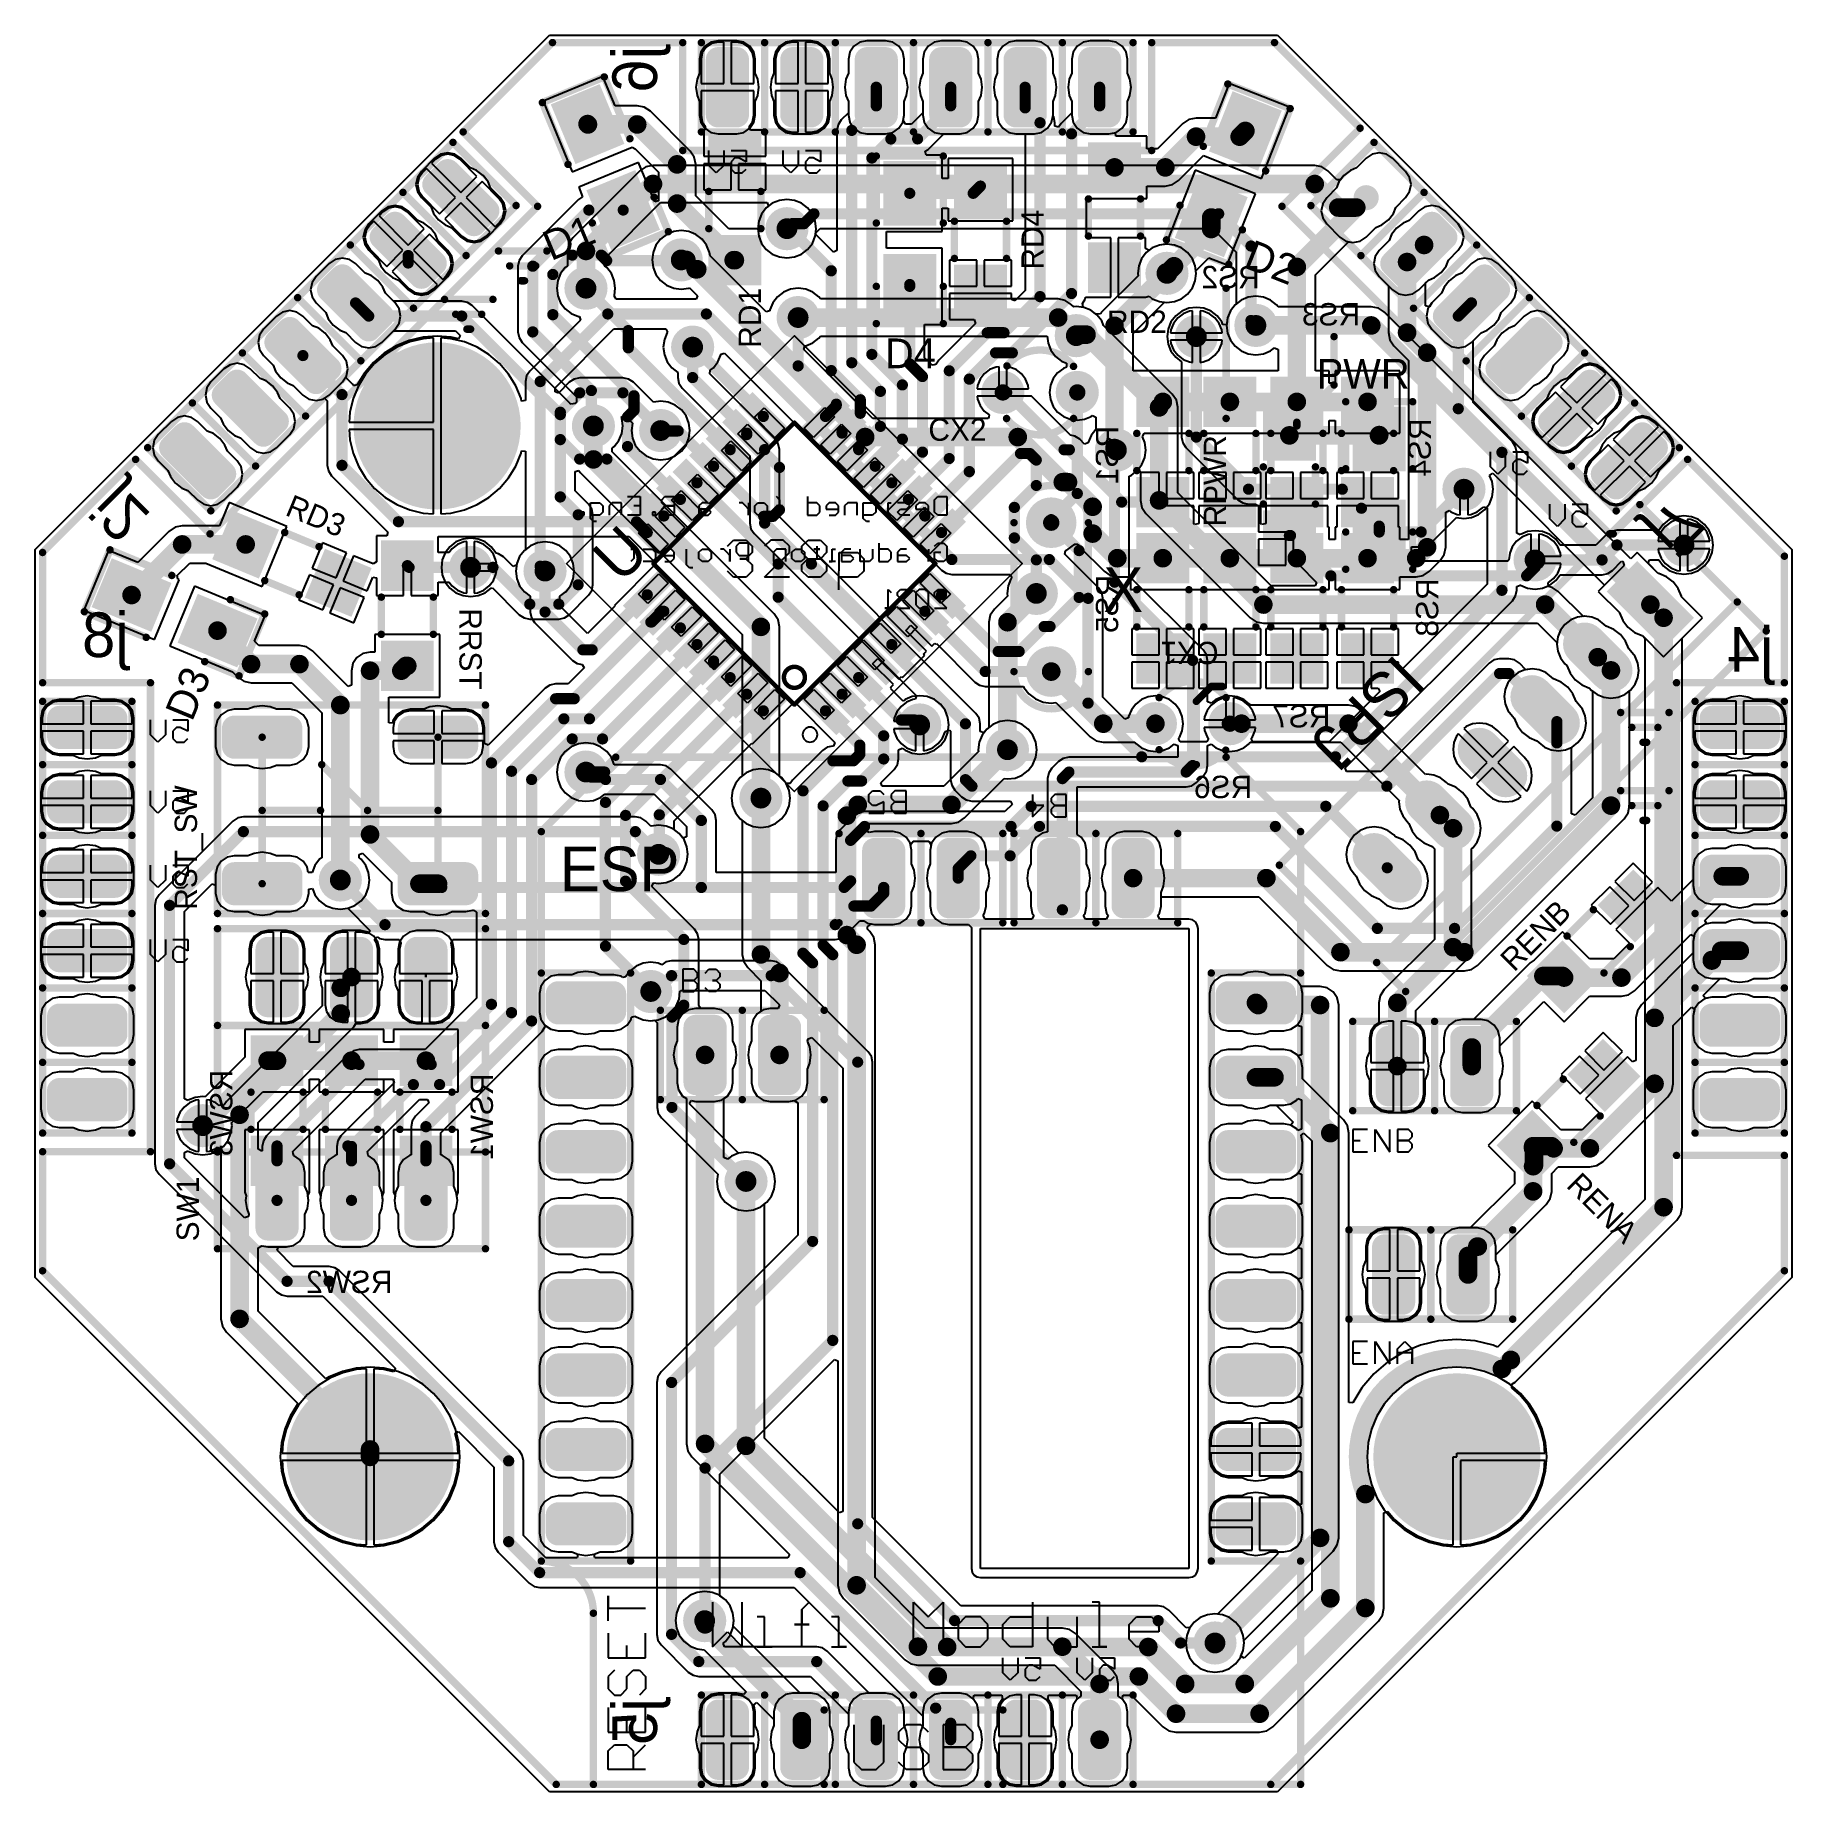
# Model space of a CAD drawing. Header units: millimetres. Extents: x 0 to 2.36, y 0 to 2.36.
import ezdxf

# ---------------------------------------------------------------- set-up
doc = ezdxf.new("R2010")
doc.units = ezdxf.units.MM
doc.header["$MEASUREMENT"] = 0
for name, color, linetype in [('BottomLayer', 5, 'Continuous'), ('BottomOverlay', 54, 'Continuous'), ('BottomPaste', 16, 'Continuous'), ('BottomSolder', 6, 'Continuous'), ('Mechanical13', 56, 'Continuous'), ('Mechanical15', 56, 'Continuous'), ('MultiLayer', 9, 'Continuous'), ('PadHoleLayer', 156, 'Continuous'), ('TopLayer', 1, 'Continuous'), ('TopOverlay', 2, 'Continuous'), ('TopPaste', 8, 'Continuous'), ('TopSolder', 216, 'Continuous'), ('ViaHoleLayer', 16, 'Continuous')]:
    doc.layers.add(name, color=color, linetype=linetype)

msp = doc.modelspace()

# ---------------------------------------------------------------- texts
at = {"layer": 'BottomOverlay', "text_generation_flag": 2}
for s, height, rotation, p in [('j6', 0.06, 90, (0.8355, 2.3455)), ('RS4', 0.03, 90, (1.875, 1.845)), ('RS1', 0.03, 90, (1.455, 1.835)), ('j2', 0.06, 135, (0.1123, 1.7605)), ('j7', 0.06, 225, (2.1605, 1.6987)), ('RS5', 0.03, 90, (1.455, 1.635)), ('RS8', 0.03, 90, (1.885, 1.63)), ('RSW3', 0.03, 90, (0.265, 0.97)), ('RSW1', 0.03, 90, (0.615, 0.965)), ('j5', 0.06, 90, (0.8355, 0.1255))]:
    msp.add_text(s, height=height, rotation=rotation, dxfattribs=at).set_placement(p)
for s, height, p in [('RS2', 0.03, (1.645, 2.02)), ('RS3', 0.03, (1.78, 1.97)), ('j8', 0.06, (0.1255, 1.5245)), ('j4', 0.06, (2.335, 1.505)), ('RS7', 0.03, (1.74, 1.43)), ('RS6', 0.03, (1.635, 1.335)), ('RSW2', 0.03, (0.48, 0.67))]:
    msp.add_text(s, height=height, dxfattribs=at).set_placement(p)
at = {"layer": 'TopOverlay'}
for s, height, rotation, p in [('RD4', 0.03, 90, (1.355, 2.045)), ('D1', 0.04, 22.5, (0.693, 2.0563)), ('D2', 0.04, 338.5, (1.6217, 2.0486)), ('RD1', 0.03, 90, (0.975, 1.94)), ('RPWR', 0.03, 90, (1.6, 1.7)), ('RD3', 0.03, 337.5, (0.3345, 1.7157)), ('U', 0.06, 45, (0.7867, 1.6217)), ('RRST', 0.03, 270, (0.57, 1.59)), ('CX1', 0.03, 180, (1.59, 1.545)), ('ISPJ', 0.06, 225, (1.828, 1.5304)), ('D3', 0.04, 67.5, (0.2107, 1.4366)), ('RST_SW', 0.03, 90, (0.2175, 1.185)), ('RENB', 0.03, 45, (1.9867, 1.1005)), ('RENA', 0.03, 315, (2.0555, 0.8133)), ('SW1', 0.03, 90, (0.22, 0.7396))]:
    msp.add_text(s, height=height, rotation=rotation, dxfattribs=at).set_placement(p)
for s, height, p in [('RD2', 0.03, (1.44, 1.96)), ('D4', 0.04, (1.1417, 1.9125)), ('PWR', 0.04, (1.7217, 1.885)), ('CX2', 0.03, (1.2, 1.815)), ('X', 0.06, (1.435, 1.585)), ('ESP', 0.06, (0.705, 1.21))]:
    msp.add_text(s, height=height, dxfattribs=at).set_placement(p)

# ---------------------------------------------------------------- blocks, each defined once
blk = doc.blocks.new('___6_______B_1')
at = {"layer": 'BottomLayer'}
h = blk.add_hatch(color=5, dxfattribs=at)
edge = h.paths.add_edge_path()
edge.add_arc((0.0375, 0.0125), 0.0125, 0, 90)
edge.add_line((0.0375, 0.025), (-0.0375, 0.025))
edge.add_arc((-0.0375, 0.0125), 0.0125, 90, 180)
edge.add_line((-0.05, 0.0125), (-0.05, -0.0125))
edge.add_arc((-0.0375, -0.0125), 0.0125, 180, 270)
edge.add_line((-0.0375, -0.025), (0.0375, -0.025))
edge.add_arc((0.0375, -0.0125), 0.0125, 270, 360)
edge.add_line((0.05, -0.0125), (0.05, 0.0125))
h = blk.add_hatch(color=5, dxfattribs=at)
edge = h.paths.add_edge_path()
edge.add_arc((0.0375, -0.0875), 0.0125, 0, 90)
edge.add_line((0.0375, -0.075), (-0.0375, -0.075))
edge.add_arc((-0.0375, -0.0875), 0.0125, 90, 180)
edge.add_line((-0.05, -0.0875), (-0.05, -0.1125))
edge.add_arc((-0.0375, -0.1125), 0.0125, 180, 270)
edge.add_line((-0.0375, -0.125), (0.0375, -0.125))
edge.add_arc((0.0375, -0.1125), 0.0125, 270, 360)
edge.add_line((0.05, -0.1125), (0.05, -0.0875))
h = blk.add_hatch(color=5, dxfattribs=at)
edge = h.paths.add_edge_path()
edge.add_arc((0.0375, -0.1875), 0.0125, 0, 90)
edge.add_line((0.0375, -0.175), (-0.0375, -0.175))
edge.add_arc((-0.0375, -0.1875), 0.0125, 90, 180)
edge.add_line((-0.05, -0.1875), (-0.05, -0.2125))
edge.add_arc((-0.0375, -0.2125), 0.0125, 180, 270)
edge.add_line((-0.0375, -0.225), (0.0375, -0.225))
edge.add_arc((0.0375, -0.2125), 0.0125, 270, 360)
edge.add_line((0.05, -0.2125), (0.05, -0.1875))
h = blk.add_hatch(color=5, dxfattribs=at)
edge = h.paths.add_edge_path()
edge.add_arc((0.0375, -0.2875), 0.0125, 0, 90)
edge.add_line((0.0375, -0.275), (-0.0375, -0.275))
edge.add_arc((-0.0375, -0.2875), 0.0125, 90, 180)
edge.add_line((-0.05, -0.2875), (-0.05, -0.3125))
edge.add_arc((-0.0375, -0.3125), 0.0125, 180, 270)
edge.add_line((-0.0375, -0.325), (0.0375, -0.325))
edge.add_arc((0.0375, -0.3125), 0.0125, 270, 360)
edge.add_line((0.05, -0.3125), (0.05, -0.2875))
h = blk.add_hatch(color=5, dxfattribs=at)
edge = h.paths.add_edge_path()
edge.add_arc((0.0375, -0.3875), 0.0125, 0, 90)
edge.add_line((0.0375, -0.375), (-0.0375, -0.375))
edge.add_arc((-0.0375, -0.3875), 0.0125, 90, 180)
edge.add_line((-0.05, -0.3875), (-0.05, -0.4125))
edge.add_arc((-0.0375, -0.4125), 0.0125, 180, 270)
edge.add_line((-0.0375, -0.425), (0.0375, -0.425))
edge.add_arc((0.0375, -0.4125), 0.0125, 270, 360)
edge.add_line((0.05, -0.4125), (0.05, -0.3875))
h = blk.add_hatch(color=5, dxfattribs=at)
edge = h.paths.add_edge_path()
edge.add_arc((0.0375, -0.4875), 0.0125, 0, 90)
edge.add_line((0.0375, -0.475), (-0.0375, -0.475))
edge.add_arc((-0.0375, -0.4875), 0.0125, 90, 180)
edge.add_line((-0.05, -0.4875), (-0.05, -0.5125))
edge.add_arc((-0.0375, -0.5125), 0.0125, 180, 270)
edge.add_line((-0.0375, -0.525), (0.0375, -0.525))
edge.add_arc((0.0375, -0.5125), 0.0125, 270, 360)
edge.add_line((0.05, -0.5125), (0.05, -0.4875))
at = {"layer": 'BottomSolder'}
h = blk.add_hatch(color=6, dxfattribs=at)
edge = h.paths.add_edge_path()
edge.add_arc((0.0375, 0.0125), 0.0165, 0, 90)
edge.add_line((0.0375, 0.029), (-0.0375, 0.029))
edge.add_arc((-0.0375, 0.0125), 0.0165, 90, 180)
edge.add_line((-0.054, 0.0125), (-0.054, -0.0125))
edge.add_arc((-0.0375, -0.0125), 0.0165, 180, 270)
edge.add_line((-0.0375, -0.029), (0.0375, -0.029))
edge.add_arc((0.0375, -0.0125), 0.0165, 270, 360)
edge.add_line((0.054, -0.0125), (0.054, 0.0125))
h = blk.add_hatch(color=6, dxfattribs=at)
edge = h.paths.add_edge_path()
edge.add_arc((0.0375, -0.0875), 0.0165, 0, 90)
edge.add_line((0.0375, -0.071), (-0.0375, -0.071))
edge.add_arc((-0.0375, -0.0875), 0.0165, 90, 180)
edge.add_line((-0.054, -0.0875), (-0.054, -0.1125))
edge.add_arc((-0.0375, -0.1125), 0.0165, 180, 270)
edge.add_line((-0.0375, -0.129), (0.0375, -0.129))
edge.add_arc((0.0375, -0.1125), 0.0165, 270, 360)
edge.add_line((0.054, -0.1125), (0.054, -0.0875))
h = blk.add_hatch(color=6, dxfattribs=at)
edge = h.paths.add_edge_path()
edge.add_arc((0.0375, -0.1875), 0.0165, 0, 90)
edge.add_line((0.0375, -0.171), (-0.0375, -0.171))
edge.add_arc((-0.0375, -0.1875), 0.0165, 90, 180)
edge.add_line((-0.054, -0.1875), (-0.054, -0.2125))
edge.add_arc((-0.0375, -0.2125), 0.0165, 180, 270)
edge.add_line((-0.0375, -0.229), (0.0375, -0.229))
edge.add_arc((0.0375, -0.2125), 0.0165, 270, 360)
edge.add_line((0.054, -0.2125), (0.054, -0.1875))
h = blk.add_hatch(color=6, dxfattribs=at)
edge = h.paths.add_edge_path()
edge.add_arc((0.0375, -0.2875), 0.0165, 0, 90)
edge.add_line((0.0375, -0.271), (-0.0375, -0.271))
edge.add_arc((-0.0375, -0.2875), 0.0165, 90, 180)
edge.add_line((-0.054, -0.2875), (-0.054, -0.3125))
edge.add_arc((-0.0375, -0.3125), 0.0165, 180, 270)
edge.add_line((-0.0375, -0.329), (0.0375, -0.329))
edge.add_arc((0.0375, -0.3125), 0.0165, 270, 360)
edge.add_line((0.054, -0.3125), (0.054, -0.2875))
h = blk.add_hatch(color=6, dxfattribs=at)
edge = h.paths.add_edge_path()
edge.add_arc((0.0375, -0.3875), 0.0165, 0, 90)
edge.add_line((0.0375, -0.371), (-0.0375, -0.371))
edge.add_arc((-0.0375, -0.3875), 0.0165, 90, 180)
edge.add_line((-0.054, -0.3875), (-0.054, -0.4125))
edge.add_arc((-0.0375, -0.4125), 0.0165, 180, 270)
edge.add_line((-0.0375, -0.429), (0.0375, -0.429))
edge.add_arc((0.0375, -0.4125), 0.0165, 270, 360)
edge.add_line((0.054, -0.4125), (0.054, -0.3875))
h = blk.add_hatch(color=6, dxfattribs=at)
edge = h.paths.add_edge_path()
edge.add_arc((0.0375, -0.4875), 0.0165, 0, 90)
edge.add_line((0.0375, -0.471), (-0.0375, -0.471))
edge.add_arc((-0.0375, -0.4875), 0.0165, 90, 180)
edge.add_line((-0.054, -0.4875), (-0.054, -0.5125))
edge.add_arc((-0.0375, -0.5125), 0.0165, 180, 270)
edge.add_line((-0.0375, -0.529), (0.0375, -0.529))
edge.add_arc((0.0375, -0.5125), 0.0165, 270, 360)
edge.add_line((0.054, -0.5125), (0.054, -0.4875))
at = {"layer": 'MultiLayer'}
h = blk.add_hatch(color=9, dxfattribs=at)
edge = h.paths.add_edge_path()
edge.add_arc((0.0375, 0.0125), 0.0125, 0, 90)
edge.add_line((0.0375, 0.025), (-0.0375, 0.025))
edge.add_arc((-0.0375, 0.0125), 0.0125, 90, 180)
edge.add_line((-0.05, 0.0125), (-0.05, -0.0125))
edge.add_arc((-0.0375, -0.0125), 0.0125, 180, 270)
edge.add_line((-0.0375, -0.025), (0.0375, -0.025))
edge.add_arc((0.0375, -0.0125), 0.0125, 270, 360)
edge.add_line((0.05, -0.0125), (0.05, 0.0125))
h = blk.add_hatch(color=9, dxfattribs=at)
edge = h.paths.add_edge_path()
edge.add_arc((0.0375, -0.0875), 0.0125, 0, 90)
edge.add_line((0.0375, -0.075), (-0.0375, -0.075))
edge.add_arc((-0.0375, -0.0875), 0.0125, 90, 180)
edge.add_line((-0.05, -0.0875), (-0.05, -0.1125))
edge.add_arc((-0.0375, -0.1125), 0.0125, 180, 270)
edge.add_line((-0.0375, -0.125), (0.0375, -0.125))
edge.add_arc((0.0375, -0.1125), 0.0125, 270, 360)
edge.add_line((0.05, -0.1125), (0.05, -0.0875))
h = blk.add_hatch(color=9, dxfattribs=at)
edge = h.paths.add_edge_path()
edge.add_arc((0.0375, -0.1875), 0.0125, 0, 90)
edge.add_line((0.0375, -0.175), (-0.0375, -0.175))
edge.add_arc((-0.0375, -0.1875), 0.0125, 90, 180)
edge.add_line((-0.05, -0.1875), (-0.05, -0.2125))
edge.add_arc((-0.0375, -0.2125), 0.0125, 180, 270)
edge.add_line((-0.0375, -0.225), (0.0375, -0.225))
edge.add_arc((0.0375, -0.2125), 0.0125, 270, 360)
edge.add_line((0.05, -0.2125), (0.05, -0.1875))
h = blk.add_hatch(color=9, dxfattribs=at)
edge = h.paths.add_edge_path()
edge.add_arc((0.0375, -0.2875), 0.0125, 0, 90)
edge.add_line((0.0375, -0.275), (-0.0375, -0.275))
edge.add_arc((-0.0375, -0.2875), 0.0125, 90, 180)
edge.add_line((-0.05, -0.2875), (-0.05, -0.3125))
edge.add_arc((-0.0375, -0.3125), 0.0125, 180, 270)
edge.add_line((-0.0375, -0.325), (0.0375, -0.325))
edge.add_arc((0.0375, -0.3125), 0.0125, 270, 360)
edge.add_line((0.05, -0.3125), (0.05, -0.2875))
h = blk.add_hatch(color=9, dxfattribs=at)
edge = h.paths.add_edge_path()
edge.add_arc((0.0375, -0.3875), 0.0125, 0, 90)
edge.add_line((0.0375, -0.375), (-0.0375, -0.375))
edge.add_arc((-0.0375, -0.3875), 0.0125, 90, 180)
edge.add_line((-0.05, -0.3875), (-0.05, -0.4125))
edge.add_arc((-0.0375, -0.4125), 0.0125, 180, 270)
edge.add_line((-0.0375, -0.425), (0.0375, -0.425))
edge.add_arc((0.0375, -0.4125), 0.0125, 270, 360)
edge.add_line((0.05, -0.4125), (0.05, -0.3875))
h = blk.add_hatch(color=9, dxfattribs=at)
edge = h.paths.add_edge_path()
edge.add_arc((0.0375, -0.4875), 0.0125, 0, 90)
edge.add_line((0.0375, -0.475), (-0.0375, -0.475))
edge.add_arc((-0.0375, -0.4875), 0.0125, 90, 180)
edge.add_line((-0.05, -0.4875), (-0.05, -0.5125))
edge.add_arc((-0.0375, -0.5125), 0.0125, 180, 270)
edge.add_line((-0.0375, -0.525), (0.0375, -0.525))
edge.add_arc((0.0375, -0.5125), 0.0125, 270, 360)
edge.add_line((0.05, -0.5125), (0.05, -0.4875))
at = {"layer": 'PadHoleLayer'}
h = blk.add_hatch(color=156, dxfattribs=at)
edge = h.paths.add_edge_path()
edge.add_arc((0, 0), 0.0169, 0, 360)
h = blk.add_hatch(color=156, dxfattribs=at)
edge = h.paths.add_edge_path()
edge.add_arc((0, -0.1), 0.0169, 0, 360)
h = blk.add_hatch(color=156, dxfattribs=at)
edge = h.paths.add_edge_path()
edge.add_arc((0, -0.2), 0.0169, 0, 360)
h = blk.add_hatch(color=156, dxfattribs=at)
edge = h.paths.add_edge_path()
edge.add_arc((0, -0.3), 0.0169, 0, 360)
h = blk.add_hatch(color=156, dxfattribs=at)
edge = h.paths.add_edge_path()
edge.add_arc((0, -0.4), 0.0169, 0, 360)
h = blk.add_hatch(color=156, dxfattribs=at)
edge = h.paths.add_edge_path()
edge.add_arc((0, -0.5), 0.0169, 0, 360)
at = {"layer": 'TopLayer'}
h = blk.add_hatch(color=1, dxfattribs=at)
edge = h.paths.add_edge_path()
edge.add_arc((0.0375, 0.0125), 0.0125, 0, 90)
edge.add_line((0.0375, 0.025), (-0.0375, 0.025))
edge.add_arc((-0.0375, 0.0125), 0.0125, 90, 180)
edge.add_line((-0.05, 0.0125), (-0.05, -0.0125))
edge.add_arc((-0.0375, -0.0125), 0.0125, 180, 270)
edge.add_line((-0.0375, -0.025), (0.0375, -0.025))
edge.add_arc((0.0375, -0.0125), 0.0125, 270, 360)
edge.add_line((0.05, -0.0125), (0.05, 0.0125))
h = blk.add_hatch(color=1, dxfattribs=at)
edge = h.paths.add_edge_path()
edge.add_arc((0.0375, -0.0875), 0.0125, 0, 90)
edge.add_line((0.0375, -0.075), (-0.0375, -0.075))
edge.add_arc((-0.0375, -0.0875), 0.0125, 90, 180)
edge.add_line((-0.05, -0.0875), (-0.05, -0.1125))
edge.add_arc((-0.0375, -0.1125), 0.0125, 180, 270)
edge.add_line((-0.0375, -0.125), (0.0375, -0.125))
edge.add_arc((0.0375, -0.1125), 0.0125, 270, 360)
edge.add_line((0.05, -0.1125), (0.05, -0.0875))
h = blk.add_hatch(color=1, dxfattribs=at)
edge = h.paths.add_edge_path()
edge.add_arc((0.0375, -0.1875), 0.0125, 0, 90)
edge.add_line((0.0375, -0.175), (-0.0375, -0.175))
edge.add_arc((-0.0375, -0.1875), 0.0125, 90, 180)
edge.add_line((-0.05, -0.1875), (-0.05, -0.2125))
edge.add_arc((-0.0375, -0.2125), 0.0125, 180, 270)
edge.add_line((-0.0375, -0.225), (0.0375, -0.225))
edge.add_arc((0.0375, -0.2125), 0.0125, 270, 360)
edge.add_line((0.05, -0.2125), (0.05, -0.1875))
h = blk.add_hatch(color=1, dxfattribs=at)
edge = h.paths.add_edge_path()
edge.add_arc((0.0375, -0.2875), 0.0125, 0, 90)
edge.add_line((0.0375, -0.275), (-0.0375, -0.275))
edge.add_arc((-0.0375, -0.2875), 0.0125, 90, 180)
edge.add_line((-0.05, -0.2875), (-0.05, -0.3125))
edge.add_arc((-0.0375, -0.3125), 0.0125, 180, 270)
edge.add_line((-0.0375, -0.325), (0.0375, -0.325))
edge.add_arc((0.0375, -0.3125), 0.0125, 270, 360)
edge.add_line((0.05, -0.3125), (0.05, -0.2875))
h = blk.add_hatch(color=1, dxfattribs=at)
edge = h.paths.add_edge_path()
edge.add_arc((0.0375, -0.3875), 0.0125, 0, 90)
edge.add_line((0.0375, -0.375), (-0.0375, -0.375))
edge.add_arc((-0.0375, -0.3875), 0.0125, 90, 180)
edge.add_line((-0.05, -0.3875), (-0.05, -0.4125))
edge.add_arc((-0.0375, -0.4125), 0.0125, 180, 270)
edge.add_line((-0.0375, -0.425), (0.0375, -0.425))
edge.add_arc((0.0375, -0.4125), 0.0125, 270, 360)
edge.add_line((0.05, -0.4125), (0.05, -0.3875))
h = blk.add_hatch(color=1, dxfattribs=at)
edge = h.paths.add_edge_path()
edge.add_arc((0.0375, -0.4875), 0.0125, 0, 90)
edge.add_line((0.0375, -0.475), (-0.0375, -0.475))
edge.add_arc((-0.0375, -0.4875), 0.0125, 90, 180)
edge.add_line((-0.05, -0.4875), (-0.05, -0.5125))
edge.add_arc((-0.0375, -0.5125), 0.0125, 180, 270)
edge.add_line((-0.0375, -0.525), (0.0375, -0.525))
edge.add_arc((0.0375, -0.5125), 0.0125, 270, 360)
edge.add_line((0.05, -0.5125), (0.05, -0.4875))
at = {"layer": 'TopSolder'}
h = blk.add_hatch(color=216, dxfattribs=at)
edge = h.paths.add_edge_path()
edge.add_arc((0.0375, 0.0125), 0.0165, 0, 90)
edge.add_line((0.0375, 0.029), (-0.0375, 0.029))
edge.add_arc((-0.0375, 0.0125), 0.0165, 90, 180)
edge.add_line((-0.054, 0.0125), (-0.054, -0.0125))
edge.add_arc((-0.0375, -0.0125), 0.0165, 180, 270)
edge.add_line((-0.0375, -0.029), (0.0375, -0.029))
edge.add_arc((0.0375, -0.0125), 0.0165, 270, 360)
edge.add_line((0.054, -0.0125), (0.054, 0.0125))
h = blk.add_hatch(color=216, dxfattribs=at)
edge = h.paths.add_edge_path()
edge.add_arc((0.0375, -0.0875), 0.0165, 0, 90)
edge.add_line((0.0375, -0.071), (-0.0375, -0.071))
edge.add_arc((-0.0375, -0.0875), 0.0165, 90, 180)
edge.add_line((-0.054, -0.0875), (-0.054, -0.1125))
edge.add_arc((-0.0375, -0.1125), 0.0165, 180, 270)
edge.add_line((-0.0375, -0.129), (0.0375, -0.129))
edge.add_arc((0.0375, -0.1125), 0.0165, 270, 360)
edge.add_line((0.054, -0.1125), (0.054, -0.0875))
h = blk.add_hatch(color=216, dxfattribs=at)
edge = h.paths.add_edge_path()
edge.add_arc((0.0375, -0.1875), 0.0165, 0, 90)
edge.add_line((0.0375, -0.171), (-0.0375, -0.171))
edge.add_arc((-0.0375, -0.1875), 0.0165, 90, 180)
edge.add_line((-0.054, -0.1875), (-0.054, -0.2125))
edge.add_arc((-0.0375, -0.2125), 0.0165, 180, 270)
edge.add_line((-0.0375, -0.229), (0.0375, -0.229))
edge.add_arc((0.0375, -0.2125), 0.0165, 270, 360)
edge.add_line((0.054, -0.2125), (0.054, -0.1875))
h = blk.add_hatch(color=216, dxfattribs=at)
edge = h.paths.add_edge_path()
edge.add_arc((0.0375, -0.2875), 0.0165, 0, 90)
edge.add_line((0.0375, -0.271), (-0.0375, -0.271))
edge.add_arc((-0.0375, -0.2875), 0.0165, 90, 180)
edge.add_line((-0.054, -0.2875), (-0.054, -0.3125))
edge.add_arc((-0.0375, -0.3125), 0.0165, 180, 270)
edge.add_line((-0.0375, -0.329), (0.0375, -0.329))
edge.add_arc((0.0375, -0.3125), 0.0165, 270, 360)
edge.add_line((0.054, -0.3125), (0.054, -0.2875))
h = blk.add_hatch(color=216, dxfattribs=at)
edge = h.paths.add_edge_path()
edge.add_arc((0.0375, -0.3875), 0.0165, 0, 90)
edge.add_line((0.0375, -0.371), (-0.0375, -0.371))
edge.add_arc((-0.0375, -0.3875), 0.0165, 90, 180)
edge.add_line((-0.054, -0.3875), (-0.054, -0.4125))
edge.add_arc((-0.0375, -0.4125), 0.0165, 180, 270)
edge.add_line((-0.0375, -0.429), (0.0375, -0.429))
edge.add_arc((0.0375, -0.4125), 0.0165, 270, 360)
edge.add_line((0.054, -0.4125), (0.054, -0.3875))
h = blk.add_hatch(color=216, dxfattribs=at)
edge = h.paths.add_edge_path()
edge.add_arc((0.0375, -0.4875), 0.0165, 0, 90)
edge.add_line((0.0375, -0.471), (-0.0375, -0.471))
edge.add_arc((-0.0375, -0.4875), 0.0165, 90, 180)
edge.add_line((-0.054, -0.4875), (-0.054, -0.5125))
edge.add_arc((-0.0375, -0.5125), 0.0165, 180, 270)
edge.add_line((-0.0375, -0.529), (0.0375, -0.529))
edge.add_arc((0.0375, -0.5125), 0.0165, 270, 360)
edge.add_line((0.054, -0.5125), (0.054, -0.4875))
at = {"layer": 'BottomOverlay', "const_width": 0.01}
for points in [[(0.06, 0.045), (-0.06, 0.045)], [(-0.06, 0.045), (-0.06, -0.535)], [(0.06, 0.045), (0.06, -0.535)], [(0.06, -0.05), (-0.06, -0.05)], [(0.06, -0.15), (-0.06, -0.15)], [(0.06, -0.25), (-0.06, -0.25)], [(0.06, -0.355), (-0.06, -0.355)], [(0.06, -0.45), (-0.06, -0.45)], [(0.06, -0.535), (-0.06, -0.535)]]:
    blk.add_lwpolyline(points, dxfattribs=at)
at = {"layer": 'BottomOverlay', "const_width": 0.005}
for points in [[(-0.0625, 0.045, 1), (-0.0575, 0.045, 1)], [(-0.0625, 0.045, 1), (-0.0575, 0.045, 1)], [(0.0575, 0.045, 1), (0.0625, 0.045, 1)], [(0.0575, 0.045, 1), (0.0625, 0.045, 1)], [(-0.0625, -0.05, 1), (-0.0575, -0.05, 1)], [(0.0575, -0.05, 1), (0.0625, -0.05, 1)], [(-0.0625, -0.15, 1), (-0.0575, -0.15, 1)], [(0.0575, -0.15, 1), (0.0625, -0.15, 1)], [(-0.0625, -0.25, 1), (-0.0575, -0.25, 1)], [(0.0575, -0.25, 1), (0.0625, -0.25, 1)], [(-0.0625, -0.355, 1), (-0.0575, -0.355, 1)], [(0.0575, -0.355, 1), (0.0625, -0.355, 1)], [(-0.0625, -0.45, 1), (-0.0575, -0.45, 1)], [(0.0575, -0.45, 1), (0.0625, -0.45, 1)], [(-0.0625, -0.535, 1), (-0.0575, -0.535, 1)], [(-0.0625, -0.535, 1), (-0.0575, -0.535, 1)], [(0.0575, -0.535, 1), (0.0625, -0.535, 1)], [(0.0575, -0.535, 1), (0.0625, -0.535, 1)]]:
    blk.add_lwpolyline(points, format="xyb", close=True, dxfattribs=at)
blk = doc.blocks.new('___6_______B_2')
at = {"layer": 'BottomLayer'}
h = blk.add_hatch(color=5, dxfattribs=at)
edge = h.paths.add_edge_path()
edge.add_arc((0.0375, 0.0125), 0.0125, 0, 90)
edge.add_line((0.0375, 0.025), (-0.0375, 0.025))
edge.add_arc((-0.0375, 0.0125), 0.0125, 90, 180)
edge.add_line((-0.05, 0.0125), (-0.05, -0.0125))
edge.add_arc((-0.0375, -0.0125), 0.0125, 180, 270)
edge.add_line((-0.0375, -0.025), (0.0375, -0.025))
edge.add_arc((0.0375, -0.0125), 0.0125, 270, 360)
edge.add_line((0.05, -0.0125), (0.05, 0.0125))
h = blk.add_hatch(color=5, dxfattribs=at)
edge = h.paths.add_edge_path()
edge.add_arc((0.0375, -0.0875), 0.0125, 0, 90)
edge.add_line((0.0375, -0.075), (-0.0375, -0.075))
edge.add_arc((-0.0375, -0.0875), 0.0125, 90, 180)
edge.add_line((-0.05, -0.0875), (-0.05, -0.1125))
edge.add_arc((-0.0375, -0.1125), 0.0125, 180, 270)
edge.add_line((-0.0375, -0.125), (0.0375, -0.125))
edge.add_arc((0.0375, -0.1125), 0.0125, 270, 360)
edge.add_line((0.05, -0.1125), (0.05, -0.0875))
h = blk.add_hatch(color=5, dxfattribs=at)
edge = h.paths.add_edge_path()
edge.add_arc((0.0375, -0.1875), 0.0125, 0, 90)
edge.add_line((0.0375, -0.175), (-0.0375, -0.175))
edge.add_arc((-0.0375, -0.1875), 0.0125, 90, 180)
edge.add_line((-0.05, -0.1875), (-0.05, -0.2125))
edge.add_arc((-0.0375, -0.2125), 0.0125, 180, 270)
edge.add_line((-0.0375, -0.225), (0.0375, -0.225))
edge.add_arc((0.0375, -0.2125), 0.0125, 270, 360)
edge.add_line((0.05, -0.2125), (0.05, -0.1875))
h = blk.add_hatch(color=5, dxfattribs=at)
edge = h.paths.add_edge_path()
edge.add_arc((0.0375, -0.2875), 0.0125, 0, 90)
edge.add_line((0.0375, -0.275), (-0.0375, -0.275))
edge.add_arc((-0.0375, -0.2875), 0.0125, 90, 180)
edge.add_line((-0.05, -0.2875), (-0.05, -0.3125))
edge.add_arc((-0.0375, -0.3125), 0.0125, 180, 270)
edge.add_line((-0.0375, -0.325), (0.0375, -0.325))
edge.add_arc((0.0375, -0.3125), 0.0125, 270, 360)
edge.add_line((0.05, -0.3125), (0.05, -0.2875))
h = blk.add_hatch(color=5, dxfattribs=at)
edge = h.paths.add_edge_path()
edge.add_arc((0.0375, -0.3875), 0.0125, 0, 90)
edge.add_line((0.0375, -0.375), (-0.0375, -0.375))
edge.add_arc((-0.0375, -0.3875), 0.0125, 90, 180)
edge.add_line((-0.05, -0.3875), (-0.05, -0.4125))
edge.add_arc((-0.0375, -0.4125), 0.0125, 180, 270)
edge.add_line((-0.0375, -0.425), (0.0375, -0.425))
edge.add_arc((0.0375, -0.4125), 0.0125, 270, 360)
edge.add_line((0.05, -0.4125), (0.05, -0.3875))
h = blk.add_hatch(color=5, dxfattribs=at)
edge = h.paths.add_edge_path()
edge.add_arc((0.0375, -0.4875), 0.0125, 0, 90)
edge.add_line((0.0375, -0.475), (-0.0375, -0.475))
edge.add_arc((-0.0375, -0.4875), 0.0125, 90, 180)
edge.add_line((-0.05, -0.4875), (-0.05, -0.5125))
edge.add_arc((-0.0375, -0.5125), 0.0125, 180, 270)
edge.add_line((-0.0375, -0.525), (0.0375, -0.525))
edge.add_arc((0.0375, -0.5125), 0.0125, 270, 360)
edge.add_line((0.05, -0.5125), (0.05, -0.4875))
at = {"layer": 'BottomSolder'}
h = blk.add_hatch(color=6, dxfattribs=at)
edge = h.paths.add_edge_path()
edge.add_arc((0.0375, 0.0125), 0.0165, 0, 90)
edge.add_line((0.0375, 0.029), (-0.0375, 0.029))
edge.add_arc((-0.0375, 0.0125), 0.0165, 90, 180)
edge.add_line((-0.054, 0.0125), (-0.054, -0.0125))
edge.add_arc((-0.0375, -0.0125), 0.0165, 180, 270)
edge.add_line((-0.0375, -0.029), (0.0375, -0.029))
edge.add_arc((0.0375, -0.0125), 0.0165, 270, 360)
edge.add_line((0.054, -0.0125), (0.054, 0.0125))
h = blk.add_hatch(color=6, dxfattribs=at)
edge = h.paths.add_edge_path()
edge.add_arc((0.0375, -0.0875), 0.0165, 0, 90)
edge.add_line((0.0375, -0.071), (-0.0375, -0.071))
edge.add_arc((-0.0375, -0.0875), 0.0165, 90, 180)
edge.add_line((-0.054, -0.0875), (-0.054, -0.1125))
edge.add_arc((-0.0375, -0.1125), 0.0165, 180, 270)
edge.add_line((-0.0375, -0.129), (0.0375, -0.129))
edge.add_arc((0.0375, -0.1125), 0.0165, 270, 360)
edge.add_line((0.054, -0.1125), (0.054, -0.0875))
h = blk.add_hatch(color=6, dxfattribs=at)
edge = h.paths.add_edge_path()
edge.add_arc((0.0375, -0.1875), 0.0165, 0, 90)
edge.add_line((0.0375, -0.171), (-0.0375, -0.171))
edge.add_arc((-0.0375, -0.1875), 0.0165, 90, 180)
edge.add_line((-0.054, -0.1875), (-0.054, -0.2125))
edge.add_arc((-0.0375, -0.2125), 0.0165, 180, 270)
edge.add_line((-0.0375, -0.229), (0.0375, -0.229))
edge.add_arc((0.0375, -0.2125), 0.0165, 270, 360)
edge.add_line((0.054, -0.2125), (0.054, -0.1875))
h = blk.add_hatch(color=6, dxfattribs=at)
edge = h.paths.add_edge_path()
edge.add_arc((0.0375, -0.2875), 0.0165, 0, 90)
edge.add_line((0.0375, -0.271), (-0.0375, -0.271))
edge.add_arc((-0.0375, -0.2875), 0.0165, 90, 180)
edge.add_line((-0.054, -0.2875), (-0.054, -0.3125))
edge.add_arc((-0.0375, -0.3125), 0.0165, 180, 270)
edge.add_line((-0.0375, -0.329), (0.0375, -0.329))
edge.add_arc((0.0375, -0.3125), 0.0165, 270, 360)
edge.add_line((0.054, -0.3125), (0.054, -0.2875))
h = blk.add_hatch(color=6, dxfattribs=at)
edge = h.paths.add_edge_path()
edge.add_arc((0.0375, -0.3875), 0.0165, 0, 90)
edge.add_line((0.0375, -0.371), (-0.0375, -0.371))
edge.add_arc((-0.0375, -0.3875), 0.0165, 90, 180)
edge.add_line((-0.054, -0.3875), (-0.054, -0.4125))
edge.add_arc((-0.0375, -0.4125), 0.0165, 180, 270)
edge.add_line((-0.0375, -0.429), (0.0375, -0.429))
edge.add_arc((0.0375, -0.4125), 0.0165, 270, 360)
edge.add_line((0.054, -0.4125), (0.054, -0.3875))
h = blk.add_hatch(color=6, dxfattribs=at)
edge = h.paths.add_edge_path()
edge.add_arc((0.0375, -0.4875), 0.0165, 0, 90)
edge.add_line((0.0375, -0.471), (-0.0375, -0.471))
edge.add_arc((-0.0375, -0.4875), 0.0165, 90, 180)
edge.add_line((-0.054, -0.4875), (-0.054, -0.5125))
edge.add_arc((-0.0375, -0.5125), 0.0165, 180, 270)
edge.add_line((-0.0375, -0.529), (0.0375, -0.529))
edge.add_arc((0.0375, -0.5125), 0.0165, 270, 360)
edge.add_line((0.054, -0.5125), (0.054, -0.4875))
at = {"layer": 'MultiLayer'}
h = blk.add_hatch(color=9, dxfattribs=at)
edge = h.paths.add_edge_path()
edge.add_arc((0.0375, 0.0125), 0.0125, 0, 90)
edge.add_line((0.0375, 0.025), (-0.0375, 0.025))
edge.add_arc((-0.0375, 0.0125), 0.0125, 90, 180)
edge.add_line((-0.05, 0.0125), (-0.05, -0.0125))
edge.add_arc((-0.0375, -0.0125), 0.0125, 180, 270)
edge.add_line((-0.0375, -0.025), (0.0375, -0.025))
edge.add_arc((0.0375, -0.0125), 0.0125, 270, 360)
edge.add_line((0.05, -0.0125), (0.05, 0.0125))
h = blk.add_hatch(color=9, dxfattribs=at)
edge = h.paths.add_edge_path()
edge.add_arc((0.0375, -0.0875), 0.0125, 0, 90)
edge.add_line((0.0375, -0.075), (-0.0375, -0.075))
edge.add_arc((-0.0375, -0.0875), 0.0125, 90, 180)
edge.add_line((-0.05, -0.0875), (-0.05, -0.1125))
edge.add_arc((-0.0375, -0.1125), 0.0125, 180, 270)
edge.add_line((-0.0375, -0.125), (0.0375, -0.125))
edge.add_arc((0.0375, -0.1125), 0.0125, 270, 360)
edge.add_line((0.05, -0.1125), (0.05, -0.0875))
h = blk.add_hatch(color=9, dxfattribs=at)
edge = h.paths.add_edge_path()
edge.add_arc((0.0375, -0.1875), 0.0125, 0, 90)
edge.add_line((0.0375, -0.175), (-0.0375, -0.175))
edge.add_arc((-0.0375, -0.1875), 0.0125, 90, 180)
edge.add_line((-0.05, -0.1875), (-0.05, -0.2125))
edge.add_arc((-0.0375, -0.2125), 0.0125, 180, 270)
edge.add_line((-0.0375, -0.225), (0.0375, -0.225))
edge.add_arc((0.0375, -0.2125), 0.0125, 270, 360)
edge.add_line((0.05, -0.2125), (0.05, -0.1875))
h = blk.add_hatch(color=9, dxfattribs=at)
edge = h.paths.add_edge_path()
edge.add_arc((0.0375, -0.2875), 0.0125, 0, 90)
edge.add_line((0.0375, -0.275), (-0.0375, -0.275))
edge.add_arc((-0.0375, -0.2875), 0.0125, 90, 180)
edge.add_line((-0.05, -0.2875), (-0.05, -0.3125))
edge.add_arc((-0.0375, -0.3125), 0.0125, 180, 270)
edge.add_line((-0.0375, -0.325), (0.0375, -0.325))
edge.add_arc((0.0375, -0.3125), 0.0125, 270, 360)
edge.add_line((0.05, -0.3125), (0.05, -0.2875))
h = blk.add_hatch(color=9, dxfattribs=at)
edge = h.paths.add_edge_path()
edge.add_arc((0.0375, -0.3875), 0.0125, 0, 90)
edge.add_line((0.0375, -0.375), (-0.0375, -0.375))
edge.add_arc((-0.0375, -0.3875), 0.0125, 90, 180)
edge.add_line((-0.05, -0.3875), (-0.05, -0.4125))
edge.add_arc((-0.0375, -0.4125), 0.0125, 180, 270)
edge.add_line((-0.0375, -0.425), (0.0375, -0.425))
edge.add_arc((0.0375, -0.4125), 0.0125, 270, 360)
edge.add_line((0.05, -0.4125), (0.05, -0.3875))
h = blk.add_hatch(color=9, dxfattribs=at)
edge = h.paths.add_edge_path()
edge.add_arc((0.0375, -0.4875), 0.0125, 0, 90)
edge.add_line((0.0375, -0.475), (-0.0375, -0.475))
edge.add_arc((-0.0375, -0.4875), 0.0125, 90, 180)
edge.add_line((-0.05, -0.4875), (-0.05, -0.5125))
edge.add_arc((-0.0375, -0.5125), 0.0125, 180, 270)
edge.add_line((-0.0375, -0.525), (0.0375, -0.525))
edge.add_arc((0.0375, -0.5125), 0.0125, 270, 360)
edge.add_line((0.05, -0.5125), (0.05, -0.4875))
at = {"layer": 'PadHoleLayer'}
h = blk.add_hatch(color=156, dxfattribs=at)
edge = h.paths.add_edge_path()
edge.add_arc((0, 0), 0.0169, 0, 360)
h = blk.add_hatch(color=156, dxfattribs=at)
edge = h.paths.add_edge_path()
edge.add_arc((0, -0.1), 0.0169, 0, 360)
h = blk.add_hatch(color=156, dxfattribs=at)
edge = h.paths.add_edge_path()
edge.add_arc((0, -0.2), 0.0169, 0, 360)
h = blk.add_hatch(color=156, dxfattribs=at)
edge = h.paths.add_edge_path()
edge.add_arc((0, -0.3), 0.0169, 0, 360)
h = blk.add_hatch(color=156, dxfattribs=at)
edge = h.paths.add_edge_path()
edge.add_arc((0, -0.4), 0.0169, 0, 360)
h = blk.add_hatch(color=156, dxfattribs=at)
edge = h.paths.add_edge_path()
edge.add_arc((0, -0.5), 0.0169, 0, 360)
at = {"layer": 'TopLayer'}
h = blk.add_hatch(color=1, dxfattribs=at)
edge = h.paths.add_edge_path()
edge.add_arc((0.0375, 0.0125), 0.0125, 0, 90)
edge.add_line((0.0375, 0.025), (-0.0375, 0.025))
edge.add_arc((-0.0375, 0.0125), 0.0125, 90, 180)
edge.add_line((-0.05, 0.0125), (-0.05, -0.0125))
edge.add_arc((-0.0375, -0.0125), 0.0125, 180, 270)
edge.add_line((-0.0375, -0.025), (0.0375, -0.025))
edge.add_arc((0.0375, -0.0125), 0.0125, 270, 360)
edge.add_line((0.05, -0.0125), (0.05, 0.0125))
h = blk.add_hatch(color=1, dxfattribs=at)
edge = h.paths.add_edge_path()
edge.add_arc((0.0375, -0.0875), 0.0125, 0, 90)
edge.add_line((0.0375, -0.075), (-0.0375, -0.075))
edge.add_arc((-0.0375, -0.0875), 0.0125, 90, 180)
edge.add_line((-0.05, -0.0875), (-0.05, -0.1125))
edge.add_arc((-0.0375, -0.1125), 0.0125, 180, 270)
edge.add_line((-0.0375, -0.125), (0.0375, -0.125))
edge.add_arc((0.0375, -0.1125), 0.0125, 270, 360)
edge.add_line((0.05, -0.1125), (0.05, -0.0875))
h = blk.add_hatch(color=1, dxfattribs=at)
edge = h.paths.add_edge_path()
edge.add_arc((0.0375, -0.1875), 0.0125, 0, 90)
edge.add_line((0.0375, -0.175), (-0.0375, -0.175))
edge.add_arc((-0.0375, -0.1875), 0.0125, 90, 180)
edge.add_line((-0.05, -0.1875), (-0.05, -0.2125))
edge.add_arc((-0.0375, -0.2125), 0.0125, 180, 270)
edge.add_line((-0.0375, -0.225), (0.0375, -0.225))
edge.add_arc((0.0375, -0.2125), 0.0125, 270, 360)
edge.add_line((0.05, -0.2125), (0.05, -0.1875))
h = blk.add_hatch(color=1, dxfattribs=at)
edge = h.paths.add_edge_path()
edge.add_arc((0.0375, -0.2875), 0.0125, 0, 90)
edge.add_line((0.0375, -0.275), (-0.0375, -0.275))
edge.add_arc((-0.0375, -0.2875), 0.0125, 90, 180)
edge.add_line((-0.05, -0.2875), (-0.05, -0.3125))
edge.add_arc((-0.0375, -0.3125), 0.0125, 180, 270)
edge.add_line((-0.0375, -0.325), (0.0375, -0.325))
edge.add_arc((0.0375, -0.3125), 0.0125, 270, 360)
edge.add_line((0.05, -0.3125), (0.05, -0.2875))
h = blk.add_hatch(color=1, dxfattribs=at)
edge = h.paths.add_edge_path()
edge.add_arc((0.0375, -0.3875), 0.0125, 0, 90)
edge.add_line((0.0375, -0.375), (-0.0375, -0.375))
edge.add_arc((-0.0375, -0.3875), 0.0125, 90, 180)
edge.add_line((-0.05, -0.3875), (-0.05, -0.4125))
edge.add_arc((-0.0375, -0.4125), 0.0125, 180, 270)
edge.add_line((-0.0375, -0.425), (0.0375, -0.425))
edge.add_arc((0.0375, -0.4125), 0.0125, 270, 360)
edge.add_line((0.05, -0.4125), (0.05, -0.3875))
h = blk.add_hatch(color=1, dxfattribs=at)
edge = h.paths.add_edge_path()
edge.add_arc((0.0375, -0.4875), 0.0125, 0, 90)
edge.add_line((0.0375, -0.475), (-0.0375, -0.475))
edge.add_arc((-0.0375, -0.4875), 0.0125, 90, 180)
edge.add_line((-0.05, -0.4875), (-0.05, -0.5125))
edge.add_arc((-0.0375, -0.5125), 0.0125, 180, 270)
edge.add_line((-0.0375, -0.525), (0.0375, -0.525))
edge.add_arc((0.0375, -0.5125), 0.0125, 270, 360)
edge.add_line((0.05, -0.5125), (0.05, -0.4875))
at = {"layer": 'TopSolder'}
h = blk.add_hatch(color=216, dxfattribs=at)
edge = h.paths.add_edge_path()
edge.add_arc((0.0375, 0.0125), 0.0165, 0, 90)
edge.add_line((0.0375, 0.029), (-0.0375, 0.029))
edge.add_arc((-0.0375, 0.0125), 0.0165, 90, 180)
edge.add_line((-0.054, 0.0125), (-0.054, -0.0125))
edge.add_arc((-0.0375, -0.0125), 0.0165, 180, 270)
edge.add_line((-0.0375, -0.029), (0.0375, -0.029))
edge.add_arc((0.0375, -0.0125), 0.0165, 270, 360)
edge.add_line((0.054, -0.0125), (0.054, 0.0125))
h = blk.add_hatch(color=216, dxfattribs=at)
edge = h.paths.add_edge_path()
edge.add_arc((0.0375, -0.0875), 0.0165, 0, 90)
edge.add_line((0.0375, -0.071), (-0.0375, -0.071))
edge.add_arc((-0.0375, -0.0875), 0.0165, 90, 180)
edge.add_line((-0.054, -0.0875), (-0.054, -0.1125))
edge.add_arc((-0.0375, -0.1125), 0.0165, 180, 270)
edge.add_line((-0.0375, -0.129), (0.0375, -0.129))
edge.add_arc((0.0375, -0.1125), 0.0165, 270, 360)
edge.add_line((0.054, -0.1125), (0.054, -0.0875))
h = blk.add_hatch(color=216, dxfattribs=at)
edge = h.paths.add_edge_path()
edge.add_arc((0.0375, -0.1875), 0.0165, 0, 90)
edge.add_line((0.0375, -0.171), (-0.0375, -0.171))
edge.add_arc((-0.0375, -0.1875), 0.0165, 90, 180)
edge.add_line((-0.054, -0.1875), (-0.054, -0.2125))
edge.add_arc((-0.0375, -0.2125), 0.0165, 180, 270)
edge.add_line((-0.0375, -0.229), (0.0375, -0.229))
edge.add_arc((0.0375, -0.2125), 0.0165, 270, 360)
edge.add_line((0.054, -0.2125), (0.054, -0.1875))
h = blk.add_hatch(color=216, dxfattribs=at)
edge = h.paths.add_edge_path()
edge.add_arc((0.0375, -0.2875), 0.0165, 0, 90)
edge.add_line((0.0375, -0.271), (-0.0375, -0.271))
edge.add_arc((-0.0375, -0.2875), 0.0165, 90, 180)
edge.add_line((-0.054, -0.2875), (-0.054, -0.3125))
edge.add_arc((-0.0375, -0.3125), 0.0165, 180, 270)
edge.add_line((-0.0375, -0.329), (0.0375, -0.329))
edge.add_arc((0.0375, -0.3125), 0.0165, 270, 360)
edge.add_line((0.054, -0.3125), (0.054, -0.2875))
h = blk.add_hatch(color=216, dxfattribs=at)
edge = h.paths.add_edge_path()
edge.add_arc((0.0375, -0.3875), 0.0165, 0, 90)
edge.add_line((0.0375, -0.371), (-0.0375, -0.371))
edge.add_arc((-0.0375, -0.3875), 0.0165, 90, 180)
edge.add_line((-0.054, -0.3875), (-0.054, -0.4125))
edge.add_arc((-0.0375, -0.4125), 0.0165, 180, 270)
edge.add_line((-0.0375, -0.429), (0.0375, -0.429))
edge.add_arc((0.0375, -0.4125), 0.0165, 270, 360)
edge.add_line((0.054, -0.4125), (0.054, -0.3875))
h = blk.add_hatch(color=216, dxfattribs=at)
edge = h.paths.add_edge_path()
edge.add_arc((0.0375, -0.4875), 0.0165, 0, 90)
edge.add_line((0.0375, -0.471), (-0.0375, -0.471))
edge.add_arc((-0.0375, -0.4875), 0.0165, 90, 180)
edge.add_line((-0.054, -0.4875), (-0.054, -0.5125))
edge.add_arc((-0.0375, -0.5125), 0.0165, 180, 270)
edge.add_line((-0.0375, -0.529), (0.0375, -0.529))
edge.add_arc((0.0375, -0.5125), 0.0165, 270, 360)
edge.add_line((0.054, -0.5125), (0.054, -0.4875))
at = {"layer": 'BottomOverlay', "const_width": 0.01}
for points in [[(-0.06, 0.045), (0.06, 0.045)], [(-0.06, -0.535), (-0.06, 0.045)], [(0.06, -0.535), (0.06, 0.045)], [(-0.06, -0.05), (0.06, -0.05)], [(-0.06, -0.15), (0.06, -0.15)], [(-0.06, -0.25), (0.06, -0.25)], [(-0.06, -0.355), (0.06, -0.355)], [(-0.06, -0.45), (0.06, -0.45)], [(-0.06, -0.535), (0.06, -0.535)]]:
    blk.add_lwpolyline(points, dxfattribs=at)
at = {"layer": 'BottomOverlay', "const_width": 0.005}
for points in [[(-0.0625, 0.045, 1), (-0.0575, 0.045, 1)], [(-0.0625, 0.045, 1), (-0.0575, 0.045, 1)], [(0.0575, 0.045, 1), (0.0625, 0.045, 1)], [(0.0575, 0.045, 1), (0.0625, 0.045, 1)], [(-0.0625, -0.05, 1), (-0.0575, -0.05, 1)], [(0.0575, -0.05, 1), (0.0625, -0.05, 1)], [(-0.0625, -0.15, 1), (-0.0575, -0.15, 1)], [(0.0575, -0.15, 1), (0.0625, -0.15, 1)], [(-0.0625, -0.25, 1), (-0.0575, -0.25, 1)], [(0.0575, -0.25, 1), (0.0625, -0.25, 1)], [(-0.0625, -0.355, 1), (-0.0575, -0.355, 1)], [(0.0575, -0.355, 1), (0.0625, -0.355, 1)], [(-0.0625, -0.45, 1), (-0.0575, -0.45, 1)], [(0.0575, -0.45, 1), (0.0625, -0.45, 1)], [(-0.0625, -0.535, 1), (-0.0575, -0.535, 1)], [(-0.0625, -0.535, 1), (-0.0575, -0.535, 1)], [(0.0575, -0.535, 1), (0.0625, -0.535, 1)], [(0.0575, -0.535, 1), (0.0625, -0.535, 1)]]:
    blk.add_lwpolyline(points, format="xyb", close=True, dxfattribs=at)
blk = doc.blocks.new('___6_______B_3')
at = {"layer": 'BottomLayer'}
h = blk.add_hatch(color=5, dxfattribs=at)
edge = h.paths.add_edge_path()
edge.add_arc((0.0375, 0.0125), 0.0125, 0, 90)
edge.add_line((0.0375, 0.025), (-0.0375, 0.025))
edge.add_arc((-0.0375, 0.0125), 0.0125, 90, 180)
edge.add_line((-0.05, 0.0125), (-0.05, -0.0125))
edge.add_arc((-0.0375, -0.0125), 0.0125, 180, 270)
edge.add_line((-0.0375, -0.025), (0.0375, -0.025))
edge.add_arc((0.0375, -0.0125), 0.0125, 270, 360)
edge.add_line((0.05, -0.0125), (0.05, 0.0125))
h = blk.add_hatch(color=5, dxfattribs=at)
edge = h.paths.add_edge_path()
edge.add_arc((0.0375, -0.0875), 0.0125, 0, 90)
edge.add_line((0.0375, -0.075), (-0.0375, -0.075))
edge.add_arc((-0.0375, -0.0875), 0.0125, 90, 180)
edge.add_line((-0.05, -0.0875), (-0.05, -0.1125))
edge.add_arc((-0.0375, -0.1125), 0.0125, 180, 270)
edge.add_line((-0.0375, -0.125), (0.0375, -0.125))
edge.add_arc((0.0375, -0.1125), 0.0125, 270, 360)
edge.add_line((0.05, -0.1125), (0.05, -0.0875))
h = blk.add_hatch(color=5, dxfattribs=at)
edge = h.paths.add_edge_path()
edge.add_arc((0.0375, -0.1875), 0.0125, 0, 90)
edge.add_line((0.0375, -0.175), (-0.0375, -0.175))
edge.add_arc((-0.0375, -0.1875), 0.0125, 90, 180)
edge.add_line((-0.05, -0.1875), (-0.05, -0.2125))
edge.add_arc((-0.0375, -0.2125), 0.0125, 180, 270)
edge.add_line((-0.0375, -0.225), (0.0375, -0.225))
edge.add_arc((0.0375, -0.2125), 0.0125, 270, 360)
edge.add_line((0.05, -0.2125), (0.05, -0.1875))
h = blk.add_hatch(color=5, dxfattribs=at)
edge = h.paths.add_edge_path()
edge.add_arc((0.0375, -0.2875), 0.0125, 0, 90)
edge.add_line((0.0375, -0.275), (-0.0375, -0.275))
edge.add_arc((-0.0375, -0.2875), 0.0125, 90, 180)
edge.add_line((-0.05, -0.2875), (-0.05, -0.3125))
edge.add_arc((-0.0375, -0.3125), 0.0125, 180, 270)
edge.add_line((-0.0375, -0.325), (0.0375, -0.325))
edge.add_arc((0.0375, -0.3125), 0.0125, 270, 360)
edge.add_line((0.05, -0.3125), (0.05, -0.2875))
h = blk.add_hatch(color=5, dxfattribs=at)
edge = h.paths.add_edge_path()
edge.add_arc((0.0375, -0.3875), 0.0125, 0, 90)
edge.add_line((0.0375, -0.375), (-0.0375, -0.375))
edge.add_arc((-0.0375, -0.3875), 0.0125, 90, 180)
edge.add_line((-0.05, -0.3875), (-0.05, -0.4125))
edge.add_arc((-0.0375, -0.4125), 0.0125, 180, 270)
edge.add_line((-0.0375, -0.425), (0.0375, -0.425))
edge.add_arc((0.0375, -0.4125), 0.0125, 270, 360)
edge.add_line((0.05, -0.4125), (0.05, -0.3875))
h = blk.add_hatch(color=5, dxfattribs=at)
edge = h.paths.add_edge_path()
edge.add_arc((0.0375, -0.4875), 0.0125, 0, 90)
edge.add_line((0.0375, -0.475), (-0.0375, -0.475))
edge.add_arc((-0.0375, -0.4875), 0.0125, 90, 180)
edge.add_line((-0.05, -0.4875), (-0.05, -0.5125))
edge.add_arc((-0.0375, -0.5125), 0.0125, 180, 270)
edge.add_line((-0.0375, -0.525), (0.0375, -0.525))
edge.add_arc((0.0375, -0.5125), 0.0125, 270, 360)
edge.add_line((0.05, -0.5125), (0.05, -0.4875))
at = {"layer": 'BottomSolder'}
h = blk.add_hatch(color=6, dxfattribs=at)
edge = h.paths.add_edge_path()
edge.add_arc((0.0375, 0.0125), 0.0165, 0, 90)
edge.add_line((0.0375, 0.029), (-0.0375, 0.029))
edge.add_arc((-0.0375, 0.0125), 0.0165, 90, 180)
edge.add_line((-0.054, 0.0125), (-0.054, -0.0125))
edge.add_arc((-0.0375, -0.0125), 0.0165, 180, 270)
edge.add_line((-0.0375, -0.029), (0.0375, -0.029))
edge.add_arc((0.0375, -0.0125), 0.0165, 270, 360)
edge.add_line((0.054, -0.0125), (0.054, 0.0125))
h = blk.add_hatch(color=6, dxfattribs=at)
edge = h.paths.add_edge_path()
edge.add_arc((0.0375, -0.0875), 0.0165, 0, 90)
edge.add_line((0.0375, -0.071), (-0.0375, -0.071))
edge.add_arc((-0.0375, -0.0875), 0.0165, 90, 180)
edge.add_line((-0.054, -0.0875), (-0.054, -0.1125))
edge.add_arc((-0.0375, -0.1125), 0.0165, 180, 270)
edge.add_line((-0.0375, -0.129), (0.0375, -0.129))
edge.add_arc((0.0375, -0.1125), 0.0165, 270, 360)
edge.add_line((0.054, -0.1125), (0.054, -0.0875))
h = blk.add_hatch(color=6, dxfattribs=at)
edge = h.paths.add_edge_path()
edge.add_arc((0.0375, -0.1875), 0.0165, 0, 90)
edge.add_line((0.0375, -0.171), (-0.0375, -0.171))
edge.add_arc((-0.0375, -0.1875), 0.0165, 90, 180)
edge.add_line((-0.054, -0.1875), (-0.054, -0.2125))
edge.add_arc((-0.0375, -0.2125), 0.0165, 180, 270)
edge.add_line((-0.0375, -0.229), (0.0375, -0.229))
edge.add_arc((0.0375, -0.2125), 0.0165, 270, 360)
edge.add_line((0.054, -0.2125), (0.054, -0.1875))
h = blk.add_hatch(color=6, dxfattribs=at)
edge = h.paths.add_edge_path()
edge.add_arc((0.0375, -0.2875), 0.0165, 0, 90)
edge.add_line((0.0375, -0.271), (-0.0375, -0.271))
edge.add_arc((-0.0375, -0.2875), 0.0165, 90, 180)
edge.add_line((-0.054, -0.2875), (-0.054, -0.3125))
edge.add_arc((-0.0375, -0.3125), 0.0165, 180, 270)
edge.add_line((-0.0375, -0.329), (0.0375, -0.329))
edge.add_arc((0.0375, -0.3125), 0.0165, 270, 360)
edge.add_line((0.054, -0.3125), (0.054, -0.2875))
h = blk.add_hatch(color=6, dxfattribs=at)
edge = h.paths.add_edge_path()
edge.add_arc((0.0375, -0.3875), 0.0165, 0, 90)
edge.add_line((0.0375, -0.371), (-0.0375, -0.371))
edge.add_arc((-0.0375, -0.3875), 0.0165, 90, 180)
edge.add_line((-0.054, -0.3875), (-0.054, -0.4125))
edge.add_arc((-0.0375, -0.4125), 0.0165, 180, 270)
edge.add_line((-0.0375, -0.429), (0.0375, -0.429))
edge.add_arc((0.0375, -0.4125), 0.0165, 270, 360)
edge.add_line((0.054, -0.4125), (0.054, -0.3875))
h = blk.add_hatch(color=6, dxfattribs=at)
edge = h.paths.add_edge_path()
edge.add_arc((0.0375, -0.4875), 0.0165, 0, 90)
edge.add_line((0.0375, -0.471), (-0.0375, -0.471))
edge.add_arc((-0.0375, -0.4875), 0.0165, 90, 180)
edge.add_line((-0.054, -0.4875), (-0.054, -0.5125))
edge.add_arc((-0.0375, -0.5125), 0.0165, 180, 270)
edge.add_line((-0.0375, -0.529), (0.0375, -0.529))
edge.add_arc((0.0375, -0.5125), 0.0165, 270, 360)
edge.add_line((0.054, -0.5125), (0.054, -0.4875))
at = {"layer": 'MultiLayer'}
h = blk.add_hatch(color=9, dxfattribs=at)
edge = h.paths.add_edge_path()
edge.add_arc((0.0375, 0.0125), 0.0125, 0, 90)
edge.add_line((0.0375, 0.025), (-0.0375, 0.025))
edge.add_arc((-0.0375, 0.0125), 0.0125, 90, 180)
edge.add_line((-0.05, 0.0125), (-0.05, -0.0125))
edge.add_arc((-0.0375, -0.0125), 0.0125, 180, 270)
edge.add_line((-0.0375, -0.025), (0.0375, -0.025))
edge.add_arc((0.0375, -0.0125), 0.0125, 270, 360)
edge.add_line((0.05, -0.0125), (0.05, 0.0125))
h = blk.add_hatch(color=9, dxfattribs=at)
edge = h.paths.add_edge_path()
edge.add_arc((0.0375, -0.0875), 0.0125, 0, 90)
edge.add_line((0.0375, -0.075), (-0.0375, -0.075))
edge.add_arc((-0.0375, -0.0875), 0.0125, 90, 180)
edge.add_line((-0.05, -0.0875), (-0.05, -0.1125))
edge.add_arc((-0.0375, -0.1125), 0.0125, 180, 270)
edge.add_line((-0.0375, -0.125), (0.0375, -0.125))
edge.add_arc((0.0375, -0.1125), 0.0125, 270, 360)
edge.add_line((0.05, -0.1125), (0.05, -0.0875))
h = blk.add_hatch(color=9, dxfattribs=at)
edge = h.paths.add_edge_path()
edge.add_arc((0.0375, -0.1875), 0.0125, 0, 90)
edge.add_line((0.0375, -0.175), (-0.0375, -0.175))
edge.add_arc((-0.0375, -0.1875), 0.0125, 90, 180)
edge.add_line((-0.05, -0.1875), (-0.05, -0.2125))
edge.add_arc((-0.0375, -0.2125), 0.0125, 180, 270)
edge.add_line((-0.0375, -0.225), (0.0375, -0.225))
edge.add_arc((0.0375, -0.2125), 0.0125, 270, 360)
edge.add_line((0.05, -0.2125), (0.05, -0.1875))
h = blk.add_hatch(color=9, dxfattribs=at)
edge = h.paths.add_edge_path()
edge.add_arc((0.0375, -0.2875), 0.0125, 0, 90)
edge.add_line((0.0375, -0.275), (-0.0375, -0.275))
edge.add_arc((-0.0375, -0.2875), 0.0125, 90, 180)
edge.add_line((-0.05, -0.2875), (-0.05, -0.3125))
edge.add_arc((-0.0375, -0.3125), 0.0125, 180, 270)
edge.add_line((-0.0375, -0.325), (0.0375, -0.325))
edge.add_arc((0.0375, -0.3125), 0.0125, 270, 360)
edge.add_line((0.05, -0.3125), (0.05, -0.2875))
h = blk.add_hatch(color=9, dxfattribs=at)
edge = h.paths.add_edge_path()
edge.add_arc((0.0375, -0.3875), 0.0125, 0, 90)
edge.add_line((0.0375, -0.375), (-0.0375, -0.375))
edge.add_arc((-0.0375, -0.3875), 0.0125, 90, 180)
edge.add_line((-0.05, -0.3875), (-0.05, -0.4125))
edge.add_arc((-0.0375, -0.4125), 0.0125, 180, 270)
edge.add_line((-0.0375, -0.425), (0.0375, -0.425))
edge.add_arc((0.0375, -0.4125), 0.0125, 270, 360)
edge.add_line((0.05, -0.4125), (0.05, -0.3875))
h = blk.add_hatch(color=9, dxfattribs=at)
edge = h.paths.add_edge_path()
edge.add_arc((0.0375, -0.4875), 0.0125, 0, 90)
edge.add_line((0.0375, -0.475), (-0.0375, -0.475))
edge.add_arc((-0.0375, -0.4875), 0.0125, 90, 180)
edge.add_line((-0.05, -0.4875), (-0.05, -0.5125))
edge.add_arc((-0.0375, -0.5125), 0.0125, 180, 270)
edge.add_line((-0.0375, -0.525), (0.0375, -0.525))
edge.add_arc((0.0375, -0.5125), 0.0125, 270, 360)
edge.add_line((0.05, -0.5125), (0.05, -0.4875))
at = {"layer": 'PadHoleLayer'}
h = blk.add_hatch(color=156, dxfattribs=at)
edge = h.paths.add_edge_path()
edge.add_arc((0, 0), 0.0169, 0, 360)
h = blk.add_hatch(color=156, dxfattribs=at)
edge = h.paths.add_edge_path()
edge.add_arc((0, -0.1), 0.0169, 0, 360)
h = blk.add_hatch(color=156, dxfattribs=at)
edge = h.paths.add_edge_path()
edge.add_arc((0, -0.2), 0.0169, 0, 360)
h = blk.add_hatch(color=156, dxfattribs=at)
edge = h.paths.add_edge_path()
edge.add_arc((0, -0.3), 0.0169, 0, 360)
h = blk.add_hatch(color=156, dxfattribs=at)
edge = h.paths.add_edge_path()
edge.add_arc((0, -0.4), 0.0169, 0, 360)
h = blk.add_hatch(color=156, dxfattribs=at)
edge = h.paths.add_edge_path()
edge.add_arc((0, -0.5), 0.0169, 0, 360)
at = {"layer": 'TopLayer'}
h = blk.add_hatch(color=1, dxfattribs=at)
edge = h.paths.add_edge_path()
edge.add_arc((0.0375, 0.0125), 0.0125, 0, 90)
edge.add_line((0.0375, 0.025), (-0.0375, 0.025))
edge.add_arc((-0.0375, 0.0125), 0.0125, 90, 180)
edge.add_line((-0.05, 0.0125), (-0.05, -0.0125))
edge.add_arc((-0.0375, -0.0125), 0.0125, 180, 270)
edge.add_line((-0.0375, -0.025), (0.0375, -0.025))
edge.add_arc((0.0375, -0.0125), 0.0125, 270, 360)
edge.add_line((0.05, -0.0125), (0.05, 0.0125))
h = blk.add_hatch(color=1, dxfattribs=at)
edge = h.paths.add_edge_path()
edge.add_arc((0.0375, -0.0875), 0.0125, 0, 90)
edge.add_line((0.0375, -0.075), (-0.0375, -0.075))
edge.add_arc((-0.0375, -0.0875), 0.0125, 90, 180)
edge.add_line((-0.05, -0.0875), (-0.05, -0.1125))
edge.add_arc((-0.0375, -0.1125), 0.0125, 180, 270)
edge.add_line((-0.0375, -0.125), (0.0375, -0.125))
edge.add_arc((0.0375, -0.1125), 0.0125, 270, 360)
edge.add_line((0.05, -0.1125), (0.05, -0.0875))
h = blk.add_hatch(color=1, dxfattribs=at)
edge = h.paths.add_edge_path()
edge.add_arc((0.0375, -0.1875), 0.0125, 0, 90)
edge.add_line((0.0375, -0.175), (-0.0375, -0.175))
edge.add_arc((-0.0375, -0.1875), 0.0125, 90, 180)
edge.add_line((-0.05, -0.1875), (-0.05, -0.2125))
edge.add_arc((-0.0375, -0.2125), 0.0125, 180, 270)
edge.add_line((-0.0375, -0.225), (0.0375, -0.225))
edge.add_arc((0.0375, -0.2125), 0.0125, 270, 360)
edge.add_line((0.05, -0.2125), (0.05, -0.1875))
h = blk.add_hatch(color=1, dxfattribs=at)
edge = h.paths.add_edge_path()
edge.add_arc((0.0375, -0.2875), 0.0125, 0, 90)
edge.add_line((0.0375, -0.275), (-0.0375, -0.275))
edge.add_arc((-0.0375, -0.2875), 0.0125, 90, 180)
edge.add_line((-0.05, -0.2875), (-0.05, -0.3125))
edge.add_arc((-0.0375, -0.3125), 0.0125, 180, 270)
edge.add_line((-0.0375, -0.325), (0.0375, -0.325))
edge.add_arc((0.0375, -0.3125), 0.0125, 270, 360)
edge.add_line((0.05, -0.3125), (0.05, -0.2875))
h = blk.add_hatch(color=1, dxfattribs=at)
edge = h.paths.add_edge_path()
edge.add_arc((0.0375, -0.3875), 0.0125, 0, 90)
edge.add_line((0.0375, -0.375), (-0.0375, -0.375))
edge.add_arc((-0.0375, -0.3875), 0.0125, 90, 180)
edge.add_line((-0.05, -0.3875), (-0.05, -0.4125))
edge.add_arc((-0.0375, -0.4125), 0.0125, 180, 270)
edge.add_line((-0.0375, -0.425), (0.0375, -0.425))
edge.add_arc((0.0375, -0.4125), 0.0125, 270, 360)
edge.add_line((0.05, -0.4125), (0.05, -0.3875))
h = blk.add_hatch(color=1, dxfattribs=at)
edge = h.paths.add_edge_path()
edge.add_arc((0.0375, -0.4875), 0.0125, 0, 90)
edge.add_line((0.0375, -0.475), (-0.0375, -0.475))
edge.add_arc((-0.0375, -0.4875), 0.0125, 90, 180)
edge.add_line((-0.05, -0.4875), (-0.05, -0.5125))
edge.add_arc((-0.0375, -0.5125), 0.0125, 180, 270)
edge.add_line((-0.0375, -0.525), (0.0375, -0.525))
edge.add_arc((0.0375, -0.5125), 0.0125, 270, 360)
edge.add_line((0.05, -0.5125), (0.05, -0.4875))
at = {"layer": 'TopSolder'}
h = blk.add_hatch(color=216, dxfattribs=at)
edge = h.paths.add_edge_path()
edge.add_arc((0.0375, 0.0125), 0.0165, 0, 90)
edge.add_line((0.0375, 0.029), (-0.0375, 0.029))
edge.add_arc((-0.0375, 0.0125), 0.0165, 90, 180)
edge.add_line((-0.054, 0.0125), (-0.054, -0.0125))
edge.add_arc((-0.0375, -0.0125), 0.0165, 180, 270)
edge.add_line((-0.0375, -0.029), (0.0375, -0.029))
edge.add_arc((0.0375, -0.0125), 0.0165, 270, 360)
edge.add_line((0.054, -0.0125), (0.054, 0.0125))
h = blk.add_hatch(color=216, dxfattribs=at)
edge = h.paths.add_edge_path()
edge.add_arc((0.0375, -0.0875), 0.0165, 0, 90)
edge.add_line((0.0375, -0.071), (-0.0375, -0.071))
edge.add_arc((-0.0375, -0.0875), 0.0165, 90, 180)
edge.add_line((-0.054, -0.0875), (-0.054, -0.1125))
edge.add_arc((-0.0375, -0.1125), 0.0165, 180, 270)
edge.add_line((-0.0375, -0.129), (0.0375, -0.129))
edge.add_arc((0.0375, -0.1125), 0.0165, 270, 360)
edge.add_line((0.054, -0.1125), (0.054, -0.0875))
h = blk.add_hatch(color=216, dxfattribs=at)
edge = h.paths.add_edge_path()
edge.add_arc((0.0375, -0.1875), 0.0165, 0, 90)
edge.add_line((0.0375, -0.171), (-0.0375, -0.171))
edge.add_arc((-0.0375, -0.1875), 0.0165, 90, 180)
edge.add_line((-0.054, -0.1875), (-0.054, -0.2125))
edge.add_arc((-0.0375, -0.2125), 0.0165, 180, 270)
edge.add_line((-0.0375, -0.229), (0.0375, -0.229))
edge.add_arc((0.0375, -0.2125), 0.0165, 270, 360)
edge.add_line((0.054, -0.2125), (0.054, -0.1875))
h = blk.add_hatch(color=216, dxfattribs=at)
edge = h.paths.add_edge_path()
edge.add_arc((0.0375, -0.2875), 0.0165, 0, 90)
edge.add_line((0.0375, -0.271), (-0.0375, -0.271))
edge.add_arc((-0.0375, -0.2875), 0.0165, 90, 180)
edge.add_line((-0.054, -0.2875), (-0.054, -0.3125))
edge.add_arc((-0.0375, -0.3125), 0.0165, 180, 270)
edge.add_line((-0.0375, -0.329), (0.0375, -0.329))
edge.add_arc((0.0375, -0.3125), 0.0165, 270, 360)
edge.add_line((0.054, -0.3125), (0.054, -0.2875))
h = blk.add_hatch(color=216, dxfattribs=at)
edge = h.paths.add_edge_path()
edge.add_arc((0.0375, -0.3875), 0.0165, 0, 90)
edge.add_line((0.0375, -0.371), (-0.0375, -0.371))
edge.add_arc((-0.0375, -0.3875), 0.0165, 90, 180)
edge.add_line((-0.054, -0.3875), (-0.054, -0.4125))
edge.add_arc((-0.0375, -0.4125), 0.0165, 180, 270)
edge.add_line((-0.0375, -0.429), (0.0375, -0.429))
edge.add_arc((0.0375, -0.4125), 0.0165, 270, 360)
edge.add_line((0.054, -0.4125), (0.054, -0.3875))
h = blk.add_hatch(color=216, dxfattribs=at)
edge = h.paths.add_edge_path()
edge.add_arc((0.0375, -0.4875), 0.0165, 0, 90)
edge.add_line((0.0375, -0.471), (-0.0375, -0.471))
edge.add_arc((-0.0375, -0.4875), 0.0165, 90, 180)
edge.add_line((-0.054, -0.4875), (-0.054, -0.5125))
edge.add_arc((-0.0375, -0.5125), 0.0165, 180, 270)
edge.add_line((-0.0375, -0.529), (0.0375, -0.529))
edge.add_arc((0.0375, -0.5125), 0.0165, 270, 360)
edge.add_line((0.054, -0.5125), (0.054, -0.4875))
at = {"layer": 'BottomOverlay', "const_width": 0.01}
for points in [[(0.06, 0.045), (-0.06, 0.045)], [(-0.06, -0.535), (-0.06, 0.045)], [(0.06, -0.535), (0.06, 0.045)], [(0.06, -0.05), (-0.06, -0.05)], [(0.06, -0.15), (-0.06, -0.15)], [(0.06, -0.25), (-0.06, -0.25)], [(0.06, -0.355), (-0.06, -0.355)], [(0.06, -0.45), (-0.06, -0.45)], [(0.06, -0.535), (-0.06, -0.535)]]:
    blk.add_lwpolyline(points, dxfattribs=at)
at = {"layer": 'BottomOverlay', "const_width": 0.005}
for points in [[(-0.0625, 0.045, 1), (-0.0575, 0.045, 1)], [(-0.0625, 0.045, 1), (-0.0575, 0.045, 1)], [(0.0575, 0.045, 1), (0.0625, 0.045, 1)], [(0.0575, 0.045, 1), (0.0625, 0.045, 1)], [(-0.0625, -0.05, 1), (-0.0575, -0.05, 1)], [(0.0575, -0.05, 1), (0.0625, -0.05, 1)], [(-0.0625, -0.15, 1), (-0.0575, -0.15, 1)], [(0.0575, -0.15, 1), (0.0625, -0.15, 1)], [(-0.0625, -0.25, 1), (-0.0575, -0.25, 1)], [(0.0575, -0.25, 1), (0.0625, -0.25, 1)], [(-0.0625, -0.355, 1), (-0.0575, -0.355, 1)], [(0.0575, -0.355, 1), (0.0625, -0.355, 1)], [(-0.0625, -0.45, 1), (-0.0575, -0.45, 1)], [(0.0575, -0.45, 1), (0.0625, -0.45, 1)], [(-0.0625, -0.535, 1), (-0.0575, -0.535, 1)], [(-0.0625, -0.535, 1), (-0.0575, -0.535, 1)], [(0.0575, -0.535, 1), (0.0625, -0.535, 1)], [(0.0575, -0.535, 1), (0.0625, -0.535, 1)]]:
    blk.add_lwpolyline(points, format="xyb", close=True, dxfattribs=at)
blk = doc.blocks.new('___6_______B_4')
at = {"layer": 'BottomLayer'}
h = blk.add_hatch(color=5, dxfattribs=at)
edge = h.paths.add_edge_path()
edge.add_arc((0.0375, -0.0875), 0.0125, 0, 90)
edge.add_line((0.0375, -0.075), (-0.0375, -0.075))
edge.add_arc((-0.0375, -0.0875), 0.0125, 90, 180)
edge.add_line((-0.05, -0.0875), (-0.05, -0.1125))
edge.add_arc((-0.0375, -0.1125), 0.0125, 180, 270)
edge.add_line((-0.0375, -0.125), (0.0375, -0.125))
edge.add_arc((0.0375, -0.1125), 0.0125, 270, 360)
edge.add_line((0.05, -0.1125), (0.05, -0.0875))
h = blk.add_hatch(color=5, dxfattribs=at)
edge = h.paths.add_edge_path()
edge.add_arc((0.0375, -0.1875), 0.0125, 0, 90)
edge.add_line((0.0375, -0.175), (-0.0375, -0.175))
edge.add_arc((-0.0375, -0.1875), 0.0125, 90, 180)
edge.add_line((-0.05, -0.1875), (-0.05, -0.2125))
edge.add_arc((-0.0375, -0.2125), 0.0125, 180, 270)
edge.add_line((-0.0375, -0.225), (0.0375, -0.225))
edge.add_arc((0.0375, -0.2125), 0.0125, 270, 360)
edge.add_line((0.05, -0.2125), (0.05, -0.1875))
h = blk.add_hatch(color=5, dxfattribs=at)
edge = h.paths.add_edge_path()
edge.add_arc((0.0375, -0.2875), 0.0125, 0, 90)
edge.add_line((0.0375, -0.275), (-0.0375, -0.275))
edge.add_arc((-0.0375, -0.2875), 0.0125, 90, 180)
edge.add_line((-0.05, -0.2875), (-0.05, -0.3125))
edge.add_arc((-0.0375, -0.3125), 0.0125, 180, 270)
edge.add_line((-0.0375, -0.325), (0.0375, -0.325))
edge.add_arc((0.0375, -0.3125), 0.0125, 270, 360)
edge.add_line((0.05, -0.3125), (0.05, -0.2875))
h = blk.add_hatch(color=5, dxfattribs=at)
edge = h.paths.add_edge_path()
edge.add_arc((0.0375, -0.3875), 0.0125, 0, 90)
edge.add_line((0.0375, -0.375), (-0.0375, -0.375))
edge.add_arc((-0.0375, -0.3875), 0.0125, 90, 180)
edge.add_line((-0.05, -0.3875), (-0.05, -0.4125))
edge.add_arc((-0.0375, -0.4125), 0.0125, 180, 270)
edge.add_line((-0.0375, -0.425), (0.0375, -0.425))
edge.add_arc((0.0375, -0.4125), 0.0125, 270, 360)
edge.add_line((0.05, -0.4125), (0.05, -0.3875))
h = blk.add_hatch(color=5, dxfattribs=at)
edge = h.paths.add_edge_path()
edge.add_arc((0.0375, -0.4875), 0.0125, 0, 90)
edge.add_line((0.0375, -0.475), (-0.0375, -0.475))
edge.add_arc((-0.0375, -0.4875), 0.0125, 90, 180)
edge.add_line((-0.05, -0.4875), (-0.05, -0.5125))
edge.add_arc((-0.0375, -0.5125), 0.0125, 180, 270)
edge.add_line((-0.0375, -0.525), (0.0375, -0.525))
edge.add_arc((0.0375, -0.5125), 0.0125, 270, 360)
edge.add_line((0.05, -0.5125), (0.05, -0.4875))
at = {"layer": 'BottomSolder'}
h = blk.add_hatch(color=6, dxfattribs=at)
edge = h.paths.add_edge_path()
edge.add_arc((0.0375, -0.0875), 0.0165, 0, 90)
edge.add_line((0.0375, -0.071), (-0.0375, -0.071))
edge.add_arc((-0.0375, -0.0875), 0.0165, 90, 180)
edge.add_line((-0.054, -0.0875), (-0.054, -0.1125))
edge.add_arc((-0.0375, -0.1125), 0.0165, 180, 270)
edge.add_line((-0.0375, -0.129), (0.0375, -0.129))
edge.add_arc((0.0375, -0.1125), 0.0165, 270, 360)
edge.add_line((0.054, -0.1125), (0.054, -0.0875))
h = blk.add_hatch(color=6, dxfattribs=at)
edge = h.paths.add_edge_path()
edge.add_arc((0.0375, -0.1875), 0.0165, 0, 90)
edge.add_line((0.0375, -0.171), (-0.0375, -0.171))
edge.add_arc((-0.0375, -0.1875), 0.0165, 90, 180)
edge.add_line((-0.054, -0.1875), (-0.054, -0.2125))
edge.add_arc((-0.0375, -0.2125), 0.0165, 180, 270)
edge.add_line((-0.0375, -0.229), (0.0375, -0.229))
edge.add_arc((0.0375, -0.2125), 0.0165, 270, 360)
edge.add_line((0.054, -0.2125), (0.054, -0.1875))
h = blk.add_hatch(color=6, dxfattribs=at)
edge = h.paths.add_edge_path()
edge.add_arc((0.0375, -0.2875), 0.0165, 0, 90)
edge.add_line((0.0375, -0.271), (-0.0375, -0.271))
edge.add_arc((-0.0375, -0.2875), 0.0165, 90, 180)
edge.add_line((-0.054, -0.2875), (-0.054, -0.3125))
edge.add_arc((-0.0375, -0.3125), 0.0165, 180, 270)
edge.add_line((-0.0375, -0.329), (0.0375, -0.329))
edge.add_arc((0.0375, -0.3125), 0.0165, 270, 360)
edge.add_line((0.054, -0.3125), (0.054, -0.2875))
h = blk.add_hatch(color=6, dxfattribs=at)
edge = h.paths.add_edge_path()
edge.add_arc((0.0375, -0.3875), 0.0165, 0, 90)
edge.add_line((0.0375, -0.371), (-0.0375, -0.371))
edge.add_arc((-0.0375, -0.3875), 0.0165, 90, 180)
edge.add_line((-0.054, -0.3875), (-0.054, -0.4125))
edge.add_arc((-0.0375, -0.4125), 0.0165, 180, 270)
edge.add_line((-0.0375, -0.429), (0.0375, -0.429))
edge.add_arc((0.0375, -0.4125), 0.0165, 270, 360)
edge.add_line((0.054, -0.4125), (0.054, -0.3875))
h = blk.add_hatch(color=6, dxfattribs=at)
edge = h.paths.add_edge_path()
edge.add_arc((0.0375, -0.4875), 0.0165, 0, 90)
edge.add_line((0.0375, -0.471), (-0.0375, -0.471))
edge.add_arc((-0.0375, -0.4875), 0.0165, 90, 180)
edge.add_line((-0.054, -0.4875), (-0.054, -0.5125))
edge.add_arc((-0.0375, -0.5125), 0.0165, 180, 270)
edge.add_line((-0.0375, -0.529), (0.0375, -0.529))
edge.add_arc((0.0375, -0.5125), 0.0165, 270, 360)
edge.add_line((0.054, -0.5125), (0.054, -0.4875))
at = {"layer": 'MultiLayer'}
h = blk.add_hatch(color=9, dxfattribs=at)
edge = h.paths.add_edge_path()
edge.add_arc((0.0375, -0.0875), 0.0125, 0, 90)
edge.add_line((0.0375, -0.075), (-0.0375, -0.075))
edge.add_arc((-0.0375, -0.0875), 0.0125, 90, 180)
edge.add_line((-0.05, -0.0875), (-0.05, -0.1125))
edge.add_arc((-0.0375, -0.1125), 0.0125, 180, 270)
edge.add_line((-0.0375, -0.125), (0.0375, -0.125))
edge.add_arc((0.0375, -0.1125), 0.0125, 270, 360)
edge.add_line((0.05, -0.1125), (0.05, -0.0875))
h = blk.add_hatch(color=9, dxfattribs=at)
edge = h.paths.add_edge_path()
edge.add_arc((0.0375, -0.1875), 0.0125, 0, 90)
edge.add_line((0.0375, -0.175), (-0.0375, -0.175))
edge.add_arc((-0.0375, -0.1875), 0.0125, 90, 180)
edge.add_line((-0.05, -0.1875), (-0.05, -0.2125))
edge.add_arc((-0.0375, -0.2125), 0.0125, 180, 270)
edge.add_line((-0.0375, -0.225), (0.0375, -0.225))
edge.add_arc((0.0375, -0.2125), 0.0125, 270, 360)
edge.add_line((0.05, -0.2125), (0.05, -0.1875))
h = blk.add_hatch(color=9, dxfattribs=at)
edge = h.paths.add_edge_path()
edge.add_arc((0.0375, -0.2875), 0.0125, 0, 90)
edge.add_line((0.0375, -0.275), (-0.0375, -0.275))
edge.add_arc((-0.0375, -0.2875), 0.0125, 90, 180)
edge.add_line((-0.05, -0.2875), (-0.05, -0.3125))
edge.add_arc((-0.0375, -0.3125), 0.0125, 180, 270)
edge.add_line((-0.0375, -0.325), (0.0375, -0.325))
edge.add_arc((0.0375, -0.3125), 0.0125, 270, 360)
edge.add_line((0.05, -0.3125), (0.05, -0.2875))
h = blk.add_hatch(color=9, dxfattribs=at)
edge = h.paths.add_edge_path()
edge.add_arc((0.0375, -0.3875), 0.0125, 0, 90)
edge.add_line((0.0375, -0.375), (-0.0375, -0.375))
edge.add_arc((-0.0375, -0.3875), 0.0125, 90, 180)
edge.add_line((-0.05, -0.3875), (-0.05, -0.4125))
edge.add_arc((-0.0375, -0.4125), 0.0125, 180, 270)
edge.add_line((-0.0375, -0.425), (0.0375, -0.425))
edge.add_arc((0.0375, -0.4125), 0.0125, 270, 360)
edge.add_line((0.05, -0.4125), (0.05, -0.3875))
h = blk.add_hatch(color=9, dxfattribs=at)
edge = h.paths.add_edge_path()
edge.add_arc((0.0375, -0.4875), 0.0125, 0, 90)
edge.add_line((0.0375, -0.475), (-0.0375, -0.475))
edge.add_arc((-0.0375, -0.4875), 0.0125, 90, 180)
edge.add_line((-0.05, -0.4875), (-0.05, -0.5125))
edge.add_arc((-0.0375, -0.5125), 0.0125, 180, 270)
edge.add_line((-0.0375, -0.525), (0.0375, -0.525))
edge.add_arc((0.0375, -0.5125), 0.0125, 270, 360)
edge.add_line((0.05, -0.5125), (0.05, -0.4875))
at = {"layer": 'PadHoleLayer'}
h = blk.add_hatch(color=156, dxfattribs=at)
edge = h.paths.add_edge_path()
edge.add_arc((0, 0), 0.0169, 0, 360)
h = blk.add_hatch(color=156, dxfattribs=at)
edge = h.paths.add_edge_path()
edge.add_arc((0, -0.1), 0.0169, 0, 360)
h = blk.add_hatch(color=156, dxfattribs=at)
edge = h.paths.add_edge_path()
edge.add_arc((0, -0.2), 0.0169, 0, 360)
h = blk.add_hatch(color=156, dxfattribs=at)
edge = h.paths.add_edge_path()
edge.add_arc((0, -0.3), 0.0169, 0, 360)
h = blk.add_hatch(color=156, dxfattribs=at)
edge = h.paths.add_edge_path()
edge.add_arc((0, -0.4), 0.0169, 0, 360)
h = blk.add_hatch(color=156, dxfattribs=at)
edge = h.paths.add_edge_path()
edge.add_arc((0, -0.5), 0.0169, 0, 360)
at = {"layer": 'TopLayer'}
h = blk.add_hatch(color=1, dxfattribs=at)
edge = h.paths.add_edge_path()
edge.add_arc((0.0375, -0.0875), 0.0125, 0, 90)
edge.add_line((0.0375, -0.075), (-0.0375, -0.075))
edge.add_arc((-0.0375, -0.0875), 0.0125, 90, 180)
edge.add_line((-0.05, -0.0875), (-0.05, -0.1125))
edge.add_arc((-0.0375, -0.1125), 0.0125, 180, 270)
edge.add_line((-0.0375, -0.125), (0.0375, -0.125))
edge.add_arc((0.0375, -0.1125), 0.0125, 270, 360)
edge.add_line((0.05, -0.1125), (0.05, -0.0875))
h = blk.add_hatch(color=1, dxfattribs=at)
edge = h.paths.add_edge_path()
edge.add_arc((0.0375, -0.1875), 0.0125, 0, 90)
edge.add_line((0.0375, -0.175), (-0.0375, -0.175))
edge.add_arc((-0.0375, -0.1875), 0.0125, 90, 180)
edge.add_line((-0.05, -0.1875), (-0.05, -0.2125))
edge.add_arc((-0.0375, -0.2125), 0.0125, 180, 270)
edge.add_line((-0.0375, -0.225), (0.0375, -0.225))
edge.add_arc((0.0375, -0.2125), 0.0125, 270, 360)
edge.add_line((0.05, -0.2125), (0.05, -0.1875))
h = blk.add_hatch(color=1, dxfattribs=at)
edge = h.paths.add_edge_path()
edge.add_arc((0.0375, -0.2875), 0.0125, 0, 90)
edge.add_line((0.0375, -0.275), (-0.0375, -0.275))
edge.add_arc((-0.0375, -0.2875), 0.0125, 90, 180)
edge.add_line((-0.05, -0.2875), (-0.05, -0.3125))
edge.add_arc((-0.0375, -0.3125), 0.0125, 180, 270)
edge.add_line((-0.0375, -0.325), (0.0375, -0.325))
edge.add_arc((0.0375, -0.3125), 0.0125, 270, 360)
edge.add_line((0.05, -0.3125), (0.05, -0.2875))
h = blk.add_hatch(color=1, dxfattribs=at)
edge = h.paths.add_edge_path()
edge.add_arc((0.0375, -0.3875), 0.0125, 0, 90)
edge.add_line((0.0375, -0.375), (-0.0375, -0.375))
edge.add_arc((-0.0375, -0.3875), 0.0125, 90, 180)
edge.add_line((-0.05, -0.3875), (-0.05, -0.4125))
edge.add_arc((-0.0375, -0.4125), 0.0125, 180, 270)
edge.add_line((-0.0375, -0.425), (0.0375, -0.425))
edge.add_arc((0.0375, -0.4125), 0.0125, 270, 360)
edge.add_line((0.05, -0.4125), (0.05, -0.3875))
h = blk.add_hatch(color=1, dxfattribs=at)
edge = h.paths.add_edge_path()
edge.add_arc((0.0375, -0.4875), 0.0125, 0, 90)
edge.add_line((0.0375, -0.475), (-0.0375, -0.475))
edge.add_arc((-0.0375, -0.4875), 0.0125, 90, 180)
edge.add_line((-0.05, -0.4875), (-0.05, -0.5125))
edge.add_arc((-0.0375, -0.5125), 0.0125, 180, 270)
edge.add_line((-0.0375, -0.525), (0.0375, -0.525))
edge.add_arc((0.0375, -0.5125), 0.0125, 270, 360)
edge.add_line((0.05, -0.5125), (0.05, -0.4875))
at = {"layer": 'TopSolder'}
h = blk.add_hatch(color=216, dxfattribs=at)
edge = h.paths.add_edge_path()
edge.add_arc((0.0375, -0.0875), 0.0165, 0, 90)
edge.add_line((0.0375, -0.071), (-0.0375, -0.071))
edge.add_arc((-0.0375, -0.0875), 0.0165, 90, 180)
edge.add_line((-0.054, -0.0875), (-0.054, -0.1125))
edge.add_arc((-0.0375, -0.1125), 0.0165, 180, 270)
edge.add_line((-0.0375, -0.129), (0.0375, -0.129))
edge.add_arc((0.0375, -0.1125), 0.0165, 270, 360)
edge.add_line((0.054, -0.1125), (0.054, -0.0875))
h = blk.add_hatch(color=216, dxfattribs=at)
edge = h.paths.add_edge_path()
edge.add_arc((0.0375, -0.1875), 0.0165, 0, 90)
edge.add_line((0.0375, -0.171), (-0.0375, -0.171))
edge.add_arc((-0.0375, -0.1875), 0.0165, 90, 180)
edge.add_line((-0.054, -0.1875), (-0.054, -0.2125))
edge.add_arc((-0.0375, -0.2125), 0.0165, 180, 270)
edge.add_line((-0.0375, -0.229), (0.0375, -0.229))
edge.add_arc((0.0375, -0.2125), 0.0165, 270, 360)
edge.add_line((0.054, -0.2125), (0.054, -0.1875))
h = blk.add_hatch(color=216, dxfattribs=at)
edge = h.paths.add_edge_path()
edge.add_arc((0.0375, -0.2875), 0.0165, 0, 90)
edge.add_line((0.0375, -0.271), (-0.0375, -0.271))
edge.add_arc((-0.0375, -0.2875), 0.0165, 90, 180)
edge.add_line((-0.054, -0.2875), (-0.054, -0.3125))
edge.add_arc((-0.0375, -0.3125), 0.0165, 180, 270)
edge.add_line((-0.0375, -0.329), (0.0375, -0.329))
edge.add_arc((0.0375, -0.3125), 0.0165, 270, 360)
edge.add_line((0.054, -0.3125), (0.054, -0.2875))
h = blk.add_hatch(color=216, dxfattribs=at)
edge = h.paths.add_edge_path()
edge.add_arc((0.0375, -0.3875), 0.0165, 0, 90)
edge.add_line((0.0375, -0.371), (-0.0375, -0.371))
edge.add_arc((-0.0375, -0.3875), 0.0165, 90, 180)
edge.add_line((-0.054, -0.3875), (-0.054, -0.4125))
edge.add_arc((-0.0375, -0.4125), 0.0165, 180, 270)
edge.add_line((-0.0375, -0.429), (0.0375, -0.429))
edge.add_arc((0.0375, -0.4125), 0.0165, 270, 360)
edge.add_line((0.054, -0.4125), (0.054, -0.3875))
h = blk.add_hatch(color=216, dxfattribs=at)
edge = h.paths.add_edge_path()
edge.add_arc((0.0375, -0.4875), 0.0165, 0, 90)
edge.add_line((0.0375, -0.471), (-0.0375, -0.471))
edge.add_arc((-0.0375, -0.4875), 0.0165, 90, 180)
edge.add_line((-0.054, -0.4875), (-0.054, -0.5125))
edge.add_arc((-0.0375, -0.5125), 0.0165, 180, 270)
edge.add_line((-0.0375, -0.529), (0.0375, -0.529))
edge.add_arc((0.0375, -0.5125), 0.0165, 270, 360)
edge.add_line((0.054, -0.5125), (0.054, -0.4875))
at = {"layer": 'BottomOverlay', "const_width": 0.01}
for points in [[(-0.06, 0.045), (0.06, 0.045)], [(-0.06, 0.045), (-0.06, -0.535)], [(0.06, 0.045), (0.06, -0.535)], [(-0.06, -0.05), (0.06, -0.05)], [(-0.06, -0.15), (0.06, -0.15)], [(-0.06, -0.25), (0.06, -0.25)], [(-0.06, -0.355), (0.06, -0.355)], [(-0.06, -0.45), (0.06, -0.45)], [(-0.06, -0.535), (0.06, -0.535)]]:
    blk.add_lwpolyline(points, dxfattribs=at)
at = {"layer": 'BottomOverlay', "const_width": 0.005}
for points in [[(-0.0625, 0.045, 1), (-0.0575, 0.045, 1)], [(-0.0625, 0.045, 1), (-0.0575, 0.045, 1)], [(0.0575, 0.045, 1), (0.0625, 0.045, 1)], [(0.0575, 0.045, 1), (0.0625, 0.045, 1)], [(-0.0625, -0.05, 1), (-0.0575, -0.05, 1)], [(0.0575, -0.05, 1), (0.0625, -0.05, 1)], [(-0.0625, -0.15, 1), (-0.0575, -0.15, 1)], [(0.0575, -0.15, 1), (0.0625, -0.15, 1)], [(-0.0625, -0.25, 1), (-0.0575, -0.25, 1)], [(0.0575, -0.25, 1), (0.0625, -0.25, 1)], [(-0.0625, -0.355, 1), (-0.0575, -0.355, 1)], [(0.0575, -0.355, 1), (0.0625, -0.355, 1)], [(-0.0625, -0.45, 1), (-0.0575, -0.45, 1)], [(0.0575, -0.45, 1), (0.0625, -0.45, 1)], [(-0.0625, -0.535, 1), (-0.0575, -0.535, 1)], [(-0.0625, -0.535, 1), (-0.0575, -0.535, 1)], [(0.0575, -0.535, 1), (0.0625, -0.535, 1)], [(0.0575, -0.535, 1), (0.0625, -0.535, 1)]]:
    blk.add_lwpolyline(points, format="xyb", close=True, dxfattribs=at)
blk = doc.blocks.new('___6_______B_5')
at = {"layer": 'BottomLayer'}
h = blk.add_hatch(color=5, dxfattribs=at)
edge = h.paths.add_edge_path()
edge.add_arc((0.0375, 0.0125), 0.0125, 0, 90)
edge.add_line((0.0375, 0.025), (-0.0375, 0.025))
edge.add_arc((-0.0375, 0.0125), 0.0125, 90, 180)
edge.add_line((-0.05, 0.0125), (-0.05, -0.0125))
edge.add_arc((-0.0375, -0.0125), 0.0125, 180, 270)
edge.add_line((-0.0375, -0.025), (0.0375, -0.025))
edge.add_arc((0.0375, -0.0125), 0.0125, 270, 360)
edge.add_line((0.05, -0.0125), (0.05, 0.0125))
h = blk.add_hatch(color=5, dxfattribs=at)
edge = h.paths.add_edge_path()
edge.add_arc((0.0375, -0.0875), 0.0125, 0, 90)
edge.add_line((0.0375, -0.075), (-0.0375, -0.075))
edge.add_arc((-0.0375, -0.0875), 0.0125, 90, 180)
edge.add_line((-0.05, -0.0875), (-0.05, -0.1125))
edge.add_arc((-0.0375, -0.1125), 0.0125, 180, 270)
edge.add_line((-0.0375, -0.125), (0.0375, -0.125))
edge.add_arc((0.0375, -0.1125), 0.0125, 270, 360)
edge.add_line((0.05, -0.1125), (0.05, -0.0875))
h = blk.add_hatch(color=5, dxfattribs=at)
edge = h.paths.add_edge_path()
edge.add_arc((0.0375, -0.1875), 0.0125, 0, 90)
edge.add_line((0.0375, -0.175), (-0.0375, -0.175))
edge.add_arc((-0.0375, -0.1875), 0.0125, 90, 180)
edge.add_line((-0.05, -0.1875), (-0.05, -0.2125))
edge.add_arc((-0.0375, -0.2125), 0.0125, 180, 270)
edge.add_line((-0.0375, -0.225), (0.0375, -0.225))
edge.add_arc((0.0375, -0.2125), 0.0125, 270, 360)
edge.add_line((0.05, -0.2125), (0.05, -0.1875))
h = blk.add_hatch(color=5, dxfattribs=at)
edge = h.paths.add_edge_path()
edge.add_arc((0.0375, -0.2875), 0.0125, 0, 90)
edge.add_line((0.0375, -0.275), (-0.0375, -0.275))
edge.add_arc((-0.0375, -0.2875), 0.0125, 90, 180)
edge.add_line((-0.05, -0.2875), (-0.05, -0.3125))
edge.add_arc((-0.0375, -0.3125), 0.0125, 180, 270)
edge.add_line((-0.0375, -0.325), (0.0375, -0.325))
edge.add_arc((0.0375, -0.3125), 0.0125, 270, 360)
edge.add_line((0.05, -0.3125), (0.05, -0.2875))
h = blk.add_hatch(color=5, dxfattribs=at)
edge = h.paths.add_edge_path()
edge.add_arc((0.0375, -0.3875), 0.0125, 0, 90)
edge.add_line((0.0375, -0.375), (-0.0375, -0.375))
edge.add_arc((-0.0375, -0.3875), 0.0125, 90, 180)
edge.add_line((-0.05, -0.3875), (-0.05, -0.4125))
edge.add_arc((-0.0375, -0.4125), 0.0125, 180, 270)
edge.add_line((-0.0375, -0.425), (0.0375, -0.425))
edge.add_arc((0.0375, -0.4125), 0.0125, 270, 360)
edge.add_line((0.05, -0.4125), (0.05, -0.3875))
h = blk.add_hatch(color=5, dxfattribs=at)
edge = h.paths.add_edge_path()
edge.add_arc((0.0375, -0.4875), 0.0125, 0, 90)
edge.add_line((0.0375, -0.475), (-0.0375, -0.475))
edge.add_arc((-0.0375, -0.4875), 0.0125, 90, 180)
edge.add_line((-0.05, -0.4875), (-0.05, -0.5125))
edge.add_arc((-0.0375, -0.5125), 0.0125, 180, 270)
edge.add_line((-0.0375, -0.525), (0.0375, -0.525))
edge.add_arc((0.0375, -0.5125), 0.0125, 270, 360)
edge.add_line((0.05, -0.5125), (0.05, -0.4875))
at = {"layer": 'BottomSolder'}
h = blk.add_hatch(color=6, dxfattribs=at)
edge = h.paths.add_edge_path()
edge.add_arc((0.0375, 0.0125), 0.0165, 0, 90)
edge.add_line((0.0375, 0.029), (-0.0375, 0.029))
edge.add_arc((-0.0375, 0.0125), 0.0165, 90, 180)
edge.add_line((-0.054, 0.0125), (-0.054, -0.0125))
edge.add_arc((-0.0375, -0.0125), 0.0165, 180, 270)
edge.add_line((-0.0375, -0.029), (0.0375, -0.029))
edge.add_arc((0.0375, -0.0125), 0.0165, 270, 360)
edge.add_line((0.054, -0.0125), (0.054, 0.0125))
h = blk.add_hatch(color=6, dxfattribs=at)
edge = h.paths.add_edge_path()
edge.add_arc((0.0375, -0.0875), 0.0165, 0, 90)
edge.add_line((0.0375, -0.071), (-0.0375, -0.071))
edge.add_arc((-0.0375, -0.0875), 0.0165, 90, 180)
edge.add_line((-0.054, -0.0875), (-0.054, -0.1125))
edge.add_arc((-0.0375, -0.1125), 0.0165, 180, 270)
edge.add_line((-0.0375, -0.129), (0.0375, -0.129))
edge.add_arc((0.0375, -0.1125), 0.0165, 270, 360)
edge.add_line((0.054, -0.1125), (0.054, -0.0875))
h = blk.add_hatch(color=6, dxfattribs=at)
edge = h.paths.add_edge_path()
edge.add_arc((0.0375, -0.1875), 0.0165, 0, 90)
edge.add_line((0.0375, -0.171), (-0.0375, -0.171))
edge.add_arc((-0.0375, -0.1875), 0.0165, 90, 180)
edge.add_line((-0.054, -0.1875), (-0.054, -0.2125))
edge.add_arc((-0.0375, -0.2125), 0.0165, 180, 270)
edge.add_line((-0.0375, -0.229), (0.0375, -0.229))
edge.add_arc((0.0375, -0.2125), 0.0165, 270, 360)
edge.add_line((0.054, -0.2125), (0.054, -0.1875))
h = blk.add_hatch(color=6, dxfattribs=at)
edge = h.paths.add_edge_path()
edge.add_arc((0.0375, -0.2875), 0.0165, 0, 90)
edge.add_line((0.0375, -0.271), (-0.0375, -0.271))
edge.add_arc((-0.0375, -0.2875), 0.0165, 90, 180)
edge.add_line((-0.054, -0.2875), (-0.054, -0.3125))
edge.add_arc((-0.0375, -0.3125), 0.0165, 180, 270)
edge.add_line((-0.0375, -0.329), (0.0375, -0.329))
edge.add_arc((0.0375, -0.3125), 0.0165, 270, 360)
edge.add_line((0.054, -0.3125), (0.054, -0.2875))
h = blk.add_hatch(color=6, dxfattribs=at)
edge = h.paths.add_edge_path()
edge.add_arc((0.0375, -0.3875), 0.0165, 0, 90)
edge.add_line((0.0375, -0.371), (-0.0375, -0.371))
edge.add_arc((-0.0375, -0.3875), 0.0165, 90, 180)
edge.add_line((-0.054, -0.3875), (-0.054, -0.4125))
edge.add_arc((-0.0375, -0.4125), 0.0165, 180, 270)
edge.add_line((-0.0375, -0.429), (0.0375, -0.429))
edge.add_arc((0.0375, -0.4125), 0.0165, 270, 360)
edge.add_line((0.054, -0.4125), (0.054, -0.3875))
h = blk.add_hatch(color=6, dxfattribs=at)
edge = h.paths.add_edge_path()
edge.add_arc((0.0375, -0.4875), 0.0165, 0, 90)
edge.add_line((0.0375, -0.471), (-0.0375, -0.471))
edge.add_arc((-0.0375, -0.4875), 0.0165, 90, 180)
edge.add_line((-0.054, -0.4875), (-0.054, -0.5125))
edge.add_arc((-0.0375, -0.5125), 0.0165, 180, 270)
edge.add_line((-0.0375, -0.529), (0.0375, -0.529))
edge.add_arc((0.0375, -0.5125), 0.0165, 270, 360)
edge.add_line((0.054, -0.5125), (0.054, -0.4875))
at = {"layer": 'MultiLayer'}
h = blk.add_hatch(color=9, dxfattribs=at)
edge = h.paths.add_edge_path()
edge.add_arc((0.0375, 0.0125), 0.0125, 0, 90)
edge.add_line((0.0375, 0.025), (-0.0375, 0.025))
edge.add_arc((-0.0375, 0.0125), 0.0125, 90, 180)
edge.add_line((-0.05, 0.0125), (-0.05, -0.0125))
edge.add_arc((-0.0375, -0.0125), 0.0125, 180, 270)
edge.add_line((-0.0375, -0.025), (0.0375, -0.025))
edge.add_arc((0.0375, -0.0125), 0.0125, 270, 360)
edge.add_line((0.05, -0.0125), (0.05, 0.0125))
h = blk.add_hatch(color=9, dxfattribs=at)
edge = h.paths.add_edge_path()
edge.add_arc((0.0375, -0.0875), 0.0125, 0, 90)
edge.add_line((0.0375, -0.075), (-0.0375, -0.075))
edge.add_arc((-0.0375, -0.0875), 0.0125, 90, 180)
edge.add_line((-0.05, -0.0875), (-0.05, -0.1125))
edge.add_arc((-0.0375, -0.1125), 0.0125, 180, 270)
edge.add_line((-0.0375, -0.125), (0.0375, -0.125))
edge.add_arc((0.0375, -0.1125), 0.0125, 270, 360)
edge.add_line((0.05, -0.1125), (0.05, -0.0875))
h = blk.add_hatch(color=9, dxfattribs=at)
edge = h.paths.add_edge_path()
edge.add_arc((0.0375, -0.1875), 0.0125, 0, 90)
edge.add_line((0.0375, -0.175), (-0.0375, -0.175))
edge.add_arc((-0.0375, -0.1875), 0.0125, 90, 180)
edge.add_line((-0.05, -0.1875), (-0.05, -0.2125))
edge.add_arc((-0.0375, -0.2125), 0.0125, 180, 270)
edge.add_line((-0.0375, -0.225), (0.0375, -0.225))
edge.add_arc((0.0375, -0.2125), 0.0125, 270, 360)
edge.add_line((0.05, -0.2125), (0.05, -0.1875))
h = blk.add_hatch(color=9, dxfattribs=at)
edge = h.paths.add_edge_path()
edge.add_arc((0.0375, -0.2875), 0.0125, 0, 90)
edge.add_line((0.0375, -0.275), (-0.0375, -0.275))
edge.add_arc((-0.0375, -0.2875), 0.0125, 90, 180)
edge.add_line((-0.05, -0.2875), (-0.05, -0.3125))
edge.add_arc((-0.0375, -0.3125), 0.0125, 180, 270)
edge.add_line((-0.0375, -0.325), (0.0375, -0.325))
edge.add_arc((0.0375, -0.3125), 0.0125, 270, 360)
edge.add_line((0.05, -0.3125), (0.05, -0.2875))
h = blk.add_hatch(color=9, dxfattribs=at)
edge = h.paths.add_edge_path()
edge.add_arc((0.0375, -0.3875), 0.0125, 0, 90)
edge.add_line((0.0375, -0.375), (-0.0375, -0.375))
edge.add_arc((-0.0375, -0.3875), 0.0125, 90, 180)
edge.add_line((-0.05, -0.3875), (-0.05, -0.4125))
edge.add_arc((-0.0375, -0.4125), 0.0125, 180, 270)
edge.add_line((-0.0375, -0.425), (0.0375, -0.425))
edge.add_arc((0.0375, -0.4125), 0.0125, 270, 360)
edge.add_line((0.05, -0.4125), (0.05, -0.3875))
h = blk.add_hatch(color=9, dxfattribs=at)
edge = h.paths.add_edge_path()
edge.add_arc((0.0375, -0.4875), 0.0125, 0, 90)
edge.add_line((0.0375, -0.475), (-0.0375, -0.475))
edge.add_arc((-0.0375, -0.4875), 0.0125, 90, 180)
edge.add_line((-0.05, -0.4875), (-0.05, -0.5125))
edge.add_arc((-0.0375, -0.5125), 0.0125, 180, 270)
edge.add_line((-0.0375, -0.525), (0.0375, -0.525))
edge.add_arc((0.0375, -0.5125), 0.0125, 270, 360)
edge.add_line((0.05, -0.5125), (0.05, -0.4875))
at = {"layer": 'PadHoleLayer'}
h = blk.add_hatch(color=156, dxfattribs=at)
edge = h.paths.add_edge_path()
edge.add_arc((0, 0), 0.0169, 0, 360)
h = blk.add_hatch(color=156, dxfattribs=at)
edge = h.paths.add_edge_path()
edge.add_arc((0, -0.1), 0.0169, 0, 360)
h = blk.add_hatch(color=156, dxfattribs=at)
edge = h.paths.add_edge_path()
edge.add_arc((0, -0.2), 0.0169, 0, 360)
h = blk.add_hatch(color=156, dxfattribs=at)
edge = h.paths.add_edge_path()
edge.add_arc((0, -0.3), 0.0169, 0, 360)
h = blk.add_hatch(color=156, dxfattribs=at)
edge = h.paths.add_edge_path()
edge.add_arc((0, -0.4), 0.0169, 0, 360)
h = blk.add_hatch(color=156, dxfattribs=at)
edge = h.paths.add_edge_path()
edge.add_arc((0, -0.5), 0.0169, 0, 360)
at = {"layer": 'TopLayer'}
h = blk.add_hatch(color=1, dxfattribs=at)
edge = h.paths.add_edge_path()
edge.add_arc((0.0375, 0.0125), 0.0125, 0, 90)
edge.add_line((0.0375, 0.025), (-0.0375, 0.025))
edge.add_arc((-0.0375, 0.0125), 0.0125, 90, 180)
edge.add_line((-0.05, 0.0125), (-0.05, -0.0125))
edge.add_arc((-0.0375, -0.0125), 0.0125, 180, 270)
edge.add_line((-0.0375, -0.025), (0.0375, -0.025))
edge.add_arc((0.0375, -0.0125), 0.0125, 270, 360)
edge.add_line((0.05, -0.0125), (0.05, 0.0125))
h = blk.add_hatch(color=1, dxfattribs=at)
edge = h.paths.add_edge_path()
edge.add_arc((0.0375, -0.0875), 0.0125, 0, 90)
edge.add_line((0.0375, -0.075), (-0.0375, -0.075))
edge.add_arc((-0.0375, -0.0875), 0.0125, 90, 180)
edge.add_line((-0.05, -0.0875), (-0.05, -0.1125))
edge.add_arc((-0.0375, -0.1125), 0.0125, 180, 270)
edge.add_line((-0.0375, -0.125), (0.0375, -0.125))
edge.add_arc((0.0375, -0.1125), 0.0125, 270, 360)
edge.add_line((0.05, -0.1125), (0.05, -0.0875))
h = blk.add_hatch(color=1, dxfattribs=at)
edge = h.paths.add_edge_path()
edge.add_arc((0.0375, -0.1875), 0.0125, 0, 90)
edge.add_line((0.0375, -0.175), (-0.0375, -0.175))
edge.add_arc((-0.0375, -0.1875), 0.0125, 90, 180)
edge.add_line((-0.05, -0.1875), (-0.05, -0.2125))
edge.add_arc((-0.0375, -0.2125), 0.0125, 180, 270)
edge.add_line((-0.0375, -0.225), (0.0375, -0.225))
edge.add_arc((0.0375, -0.2125), 0.0125, 270, 360)
edge.add_line((0.05, -0.2125), (0.05, -0.1875))
h = blk.add_hatch(color=1, dxfattribs=at)
edge = h.paths.add_edge_path()
edge.add_arc((0.0375, -0.2875), 0.0125, 0, 90)
edge.add_line((0.0375, -0.275), (-0.0375, -0.275))
edge.add_arc((-0.0375, -0.2875), 0.0125, 90, 180)
edge.add_line((-0.05, -0.2875), (-0.05, -0.3125))
edge.add_arc((-0.0375, -0.3125), 0.0125, 180, 270)
edge.add_line((-0.0375, -0.325), (0.0375, -0.325))
edge.add_arc((0.0375, -0.3125), 0.0125, 270, 360)
edge.add_line((0.05, -0.3125), (0.05, -0.2875))
h = blk.add_hatch(color=1, dxfattribs=at)
edge = h.paths.add_edge_path()
edge.add_arc((0.0375, -0.3875), 0.0125, 0, 90)
edge.add_line((0.0375, -0.375), (-0.0375, -0.375))
edge.add_arc((-0.0375, -0.3875), 0.0125, 90, 180)
edge.add_line((-0.05, -0.3875), (-0.05, -0.4125))
edge.add_arc((-0.0375, -0.4125), 0.0125, 180, 270)
edge.add_line((-0.0375, -0.425), (0.0375, -0.425))
edge.add_arc((0.0375, -0.4125), 0.0125, 270, 360)
edge.add_line((0.05, -0.4125), (0.05, -0.3875))
h = blk.add_hatch(color=1, dxfattribs=at)
edge = h.paths.add_edge_path()
edge.add_arc((0.0375, -0.4875), 0.0125, 0, 90)
edge.add_line((0.0375, -0.475), (-0.0375, -0.475))
edge.add_arc((-0.0375, -0.4875), 0.0125, 90, 180)
edge.add_line((-0.05, -0.4875), (-0.05, -0.5125))
edge.add_arc((-0.0375, -0.5125), 0.0125, 180, 270)
edge.add_line((-0.0375, -0.525), (0.0375, -0.525))
edge.add_arc((0.0375, -0.5125), 0.0125, 270, 360)
edge.add_line((0.05, -0.5125), (0.05, -0.4875))
at = {"layer": 'TopSolder'}
h = blk.add_hatch(color=216, dxfattribs=at)
edge = h.paths.add_edge_path()
edge.add_arc((0.0375, 0.0125), 0.0165, 0, 90)
edge.add_line((0.0375, 0.029), (-0.0375, 0.029))
edge.add_arc((-0.0375, 0.0125), 0.0165, 90, 180)
edge.add_line((-0.054, 0.0125), (-0.054, -0.0125))
edge.add_arc((-0.0375, -0.0125), 0.0165, 180, 270)
edge.add_line((-0.0375, -0.029), (0.0375, -0.029))
edge.add_arc((0.0375, -0.0125), 0.0165, 270, 360)
edge.add_line((0.054, -0.0125), (0.054, 0.0125))
h = blk.add_hatch(color=216, dxfattribs=at)
edge = h.paths.add_edge_path()
edge.add_arc((0.0375, -0.0875), 0.0165, 0, 90)
edge.add_line((0.0375, -0.071), (-0.0375, -0.071))
edge.add_arc((-0.0375, -0.0875), 0.0165, 90, 180)
edge.add_line((-0.054, -0.0875), (-0.054, -0.1125))
edge.add_arc((-0.0375, -0.1125), 0.0165, 180, 270)
edge.add_line((-0.0375, -0.129), (0.0375, -0.129))
edge.add_arc((0.0375, -0.1125), 0.0165, 270, 360)
edge.add_line((0.054, -0.1125), (0.054, -0.0875))
h = blk.add_hatch(color=216, dxfattribs=at)
edge = h.paths.add_edge_path()
edge.add_arc((0.0375, -0.1875), 0.0165, 0, 90)
edge.add_line((0.0375, -0.171), (-0.0375, -0.171))
edge.add_arc((-0.0375, -0.1875), 0.0165, 90, 180)
edge.add_line((-0.054, -0.1875), (-0.054, -0.2125))
edge.add_arc((-0.0375, -0.2125), 0.0165, 180, 270)
edge.add_line((-0.0375, -0.229), (0.0375, -0.229))
edge.add_arc((0.0375, -0.2125), 0.0165, 270, 360)
edge.add_line((0.054, -0.2125), (0.054, -0.1875))
h = blk.add_hatch(color=216, dxfattribs=at)
edge = h.paths.add_edge_path()
edge.add_arc((0.0375, -0.2875), 0.0165, 0, 90)
edge.add_line((0.0375, -0.271), (-0.0375, -0.271))
edge.add_arc((-0.0375, -0.2875), 0.0165, 90, 180)
edge.add_line((-0.054, -0.2875), (-0.054, -0.3125))
edge.add_arc((-0.0375, -0.3125), 0.0165, 180, 270)
edge.add_line((-0.0375, -0.329), (0.0375, -0.329))
edge.add_arc((0.0375, -0.3125), 0.0165, 270, 360)
edge.add_line((0.054, -0.3125), (0.054, -0.2875))
h = blk.add_hatch(color=216, dxfattribs=at)
edge = h.paths.add_edge_path()
edge.add_arc((0.0375, -0.3875), 0.0165, 0, 90)
edge.add_line((0.0375, -0.371), (-0.0375, -0.371))
edge.add_arc((-0.0375, -0.3875), 0.0165, 90, 180)
edge.add_line((-0.054, -0.3875), (-0.054, -0.4125))
edge.add_arc((-0.0375, -0.4125), 0.0165, 180, 270)
edge.add_line((-0.0375, -0.429), (0.0375, -0.429))
edge.add_arc((0.0375, -0.4125), 0.0165, 270, 360)
edge.add_line((0.054, -0.4125), (0.054, -0.3875))
h = blk.add_hatch(color=216, dxfattribs=at)
edge = h.paths.add_edge_path()
edge.add_arc((0.0375, -0.4875), 0.0165, 0, 90)
edge.add_line((0.0375, -0.471), (-0.0375, -0.471))
edge.add_arc((-0.0375, -0.4875), 0.0165, 90, 180)
edge.add_line((-0.054, -0.4875), (-0.054, -0.5125))
edge.add_arc((-0.0375, -0.5125), 0.0165, 180, 270)
edge.add_line((-0.0375, -0.529), (0.0375, -0.529))
edge.add_arc((0.0375, -0.5125), 0.0165, 270, 360)
edge.add_line((0.054, -0.5125), (0.054, -0.4875))
at = {"layer": 'BottomOverlay', "const_width": 0.01}
for points in [[(0.06, 0.045), (-0.06, 0.045)], [(-0.06, 0.045), (-0.06, -0.535)], [(0.06, 0.045), (0.06, -0.535)], [(0.06, -0.05), (-0.06, -0.05)], [(0.06, -0.15), (-0.06, -0.15)], [(0.06, -0.25), (-0.06, -0.25)], [(0.06, -0.355), (-0.06, -0.355)], [(0.06, -0.45), (-0.06, -0.45)], [(0.06, -0.535), (-0.06, -0.535)]]:
    blk.add_lwpolyline(points, dxfattribs=at)
at = {"layer": 'BottomOverlay', "const_width": 0.005}
for points in [[(-0.0625, 0.045, 1), (-0.0575, 0.045, 1)], [(-0.0625, 0.045, 1), (-0.0575, 0.045, 1)], [(0.0575, 0.045, 1), (0.0625, 0.045, 1)], [(0.0575, 0.045, 1), (0.0625, 0.045, 1)], [(-0.0625, -0.05, 1), (-0.0575, -0.05, 1)], [(0.0575, -0.05, 1), (0.0625, -0.05, 1)], [(-0.0625, -0.15, 1), (-0.0575, -0.15, 1)], [(0.0575, -0.15, 1), (0.0625, -0.15, 1)], [(-0.0625, -0.25, 1), (-0.0575, -0.25, 1)], [(0.0575, -0.25, 1), (0.0625, -0.25, 1)], [(-0.0625, -0.355, 1), (-0.0575, -0.355, 1)], [(0.0575, -0.355, 1), (0.0625, -0.355, 1)], [(-0.0625, -0.45, 1), (-0.0575, -0.45, 1)], [(0.0575, -0.45, 1), (0.0625, -0.45, 1)], [(-0.0625, -0.535, 1), (-0.0575, -0.535, 1)], [(-0.0625, -0.535, 1), (-0.0575, -0.535, 1)], [(0.0575, -0.535, 1), (0.0625, -0.535, 1)], [(0.0575, -0.535, 1), (0.0625, -0.535, 1)]]:
    blk.add_lwpolyline(points, format="xyb", close=True, dxfattribs=at)
blk = doc.blocks.new('___6_______B_6')
at = {"layer": 'BottomLayer'}
h = blk.add_hatch(color=5, dxfattribs=at)
edge = h.paths.add_edge_path()
edge.add_arc((0.0375, 0.0125), 0.0125, 0, 90)
edge.add_line((0.0375, 0.025), (-0.0375, 0.025))
edge.add_arc((-0.0375, 0.0125), 0.0125, 90, 180)
edge.add_line((-0.05, 0.0125), (-0.05, -0.0125))
edge.add_arc((-0.0375, -0.0125), 0.0125, 180, 270)
edge.add_line((-0.0375, -0.025), (0.0375, -0.025))
edge.add_arc((0.0375, -0.0125), 0.0125, 270, 360)
edge.add_line((0.05, -0.0125), (0.05, 0.0125))
h = blk.add_hatch(color=5, dxfattribs=at)
edge = h.paths.add_edge_path()
edge.add_arc((0.0375, -0.0875), 0.0125, 0, 90)
edge.add_line((0.0375, -0.075), (-0.0375, -0.075))
edge.add_arc((-0.0375, -0.0875), 0.0125, 90, 180)
edge.add_line((-0.05, -0.0875), (-0.05, -0.1125))
edge.add_arc((-0.0375, -0.1125), 0.0125, 180, 270)
edge.add_line((-0.0375, -0.125), (0.0375, -0.125))
edge.add_arc((0.0375, -0.1125), 0.0125, 270, 360)
edge.add_line((0.05, -0.1125), (0.05, -0.0875))
h = blk.add_hatch(color=5, dxfattribs=at)
edge = h.paths.add_edge_path()
edge.add_arc((0.0375, -0.1875), 0.0125, 0, 90)
edge.add_line((0.0375, -0.175), (-0.0375, -0.175))
edge.add_arc((-0.0375, -0.1875), 0.0125, 90, 180)
edge.add_line((-0.05, -0.1875), (-0.05, -0.2125))
edge.add_arc((-0.0375, -0.2125), 0.0125, 180, 270)
edge.add_line((-0.0375, -0.225), (0.0375, -0.225))
edge.add_arc((0.0375, -0.2125), 0.0125, 270, 360)
edge.add_line((0.05, -0.2125), (0.05, -0.1875))
h = blk.add_hatch(color=5, dxfattribs=at)
edge = h.paths.add_edge_path()
edge.add_arc((0.0375, -0.2875), 0.0125, 0, 90)
edge.add_line((0.0375, -0.275), (-0.0375, -0.275))
edge.add_arc((-0.0375, -0.2875), 0.0125, 90, 180)
edge.add_line((-0.05, -0.2875), (-0.05, -0.3125))
edge.add_arc((-0.0375, -0.3125), 0.0125, 180, 270)
edge.add_line((-0.0375, -0.325), (0.0375, -0.325))
edge.add_arc((0.0375, -0.3125), 0.0125, 270, 360)
edge.add_line((0.05, -0.3125), (0.05, -0.2875))
h = blk.add_hatch(color=5, dxfattribs=at)
edge = h.paths.add_edge_path()
edge.add_arc((0.0375, -0.3875), 0.0125, 0, 90)
edge.add_line((0.0375, -0.375), (-0.0375, -0.375))
edge.add_arc((-0.0375, -0.3875), 0.0125, 90, 180)
edge.add_line((-0.05, -0.3875), (-0.05, -0.4125))
edge.add_arc((-0.0375, -0.4125), 0.0125, 180, 270)
edge.add_line((-0.0375, -0.425), (0.0375, -0.425))
edge.add_arc((0.0375, -0.4125), 0.0125, 270, 360)
edge.add_line((0.05, -0.4125), (0.05, -0.3875))
h = blk.add_hatch(color=5, dxfattribs=at)
edge = h.paths.add_edge_path()
edge.add_arc((0.0375, -0.4875), 0.0125, 0, 90)
edge.add_line((0.0375, -0.475), (-0.0375, -0.475))
edge.add_arc((-0.0375, -0.4875), 0.0125, 90, 180)
edge.add_line((-0.05, -0.4875), (-0.05, -0.5125))
edge.add_arc((-0.0375, -0.5125), 0.0125, 180, 270)
edge.add_line((-0.0375, -0.525), (0.0375, -0.525))
edge.add_arc((0.0375, -0.5125), 0.0125, 270, 360)
edge.add_line((0.05, -0.5125), (0.05, -0.4875))
at = {"layer": 'BottomSolder'}
h = blk.add_hatch(color=6, dxfattribs=at)
edge = h.paths.add_edge_path()
edge.add_arc((0.0375, 0.0125), 0.0165, 0, 90)
edge.add_line((0.0375, 0.029), (-0.0375, 0.029))
edge.add_arc((-0.0375, 0.0125), 0.0165, 90, 180)
edge.add_line((-0.054, 0.0125), (-0.054, -0.0125))
edge.add_arc((-0.0375, -0.0125), 0.0165, 180, 270)
edge.add_line((-0.0375, -0.029), (0.0375, -0.029))
edge.add_arc((0.0375, -0.0125), 0.0165, 270, 360)
edge.add_line((0.054, -0.0125), (0.054, 0.0125))
h = blk.add_hatch(color=6, dxfattribs=at)
edge = h.paths.add_edge_path()
edge.add_arc((0.0375, -0.0875), 0.0165, 0, 90)
edge.add_line((0.0375, -0.071), (-0.0375, -0.071))
edge.add_arc((-0.0375, -0.0875), 0.0165, 90, 180)
edge.add_line((-0.054, -0.0875), (-0.054, -0.1125))
edge.add_arc((-0.0375, -0.1125), 0.0165, 180, 270)
edge.add_line((-0.0375, -0.129), (0.0375, -0.129))
edge.add_arc((0.0375, -0.1125), 0.0165, 270, 360)
edge.add_line((0.054, -0.1125), (0.054, -0.0875))
h = blk.add_hatch(color=6, dxfattribs=at)
edge = h.paths.add_edge_path()
edge.add_arc((0.0375, -0.1875), 0.0165, 0, 90)
edge.add_line((0.0375, -0.171), (-0.0375, -0.171))
edge.add_arc((-0.0375, -0.1875), 0.0165, 90, 180)
edge.add_line((-0.054, -0.1875), (-0.054, -0.2125))
edge.add_arc((-0.0375, -0.2125), 0.0165, 180, 270)
edge.add_line((-0.0375, -0.229), (0.0375, -0.229))
edge.add_arc((0.0375, -0.2125), 0.0165, 270, 360)
edge.add_line((0.054, -0.2125), (0.054, -0.1875))
h = blk.add_hatch(color=6, dxfattribs=at)
edge = h.paths.add_edge_path()
edge.add_arc((0.0375, -0.2875), 0.0165, 0, 90)
edge.add_line((0.0375, -0.271), (-0.0375, -0.271))
edge.add_arc((-0.0375, -0.2875), 0.0165, 90, 180)
edge.add_line((-0.054, -0.2875), (-0.054, -0.3125))
edge.add_arc((-0.0375, -0.3125), 0.0165, 180, 270)
edge.add_line((-0.0375, -0.329), (0.0375, -0.329))
edge.add_arc((0.0375, -0.3125), 0.0165, 270, 360)
edge.add_line((0.054, -0.3125), (0.054, -0.2875))
h = blk.add_hatch(color=6, dxfattribs=at)
edge = h.paths.add_edge_path()
edge.add_arc((0.0375, -0.3875), 0.0165, 0, 90)
edge.add_line((0.0375, -0.371), (-0.0375, -0.371))
edge.add_arc((-0.0375, -0.3875), 0.0165, 90, 180)
edge.add_line((-0.054, -0.3875), (-0.054, -0.4125))
edge.add_arc((-0.0375, -0.4125), 0.0165, 180, 270)
edge.add_line((-0.0375, -0.429), (0.0375, -0.429))
edge.add_arc((0.0375, -0.4125), 0.0165, 270, 360)
edge.add_line((0.054, -0.4125), (0.054, -0.3875))
h = blk.add_hatch(color=6, dxfattribs=at)
edge = h.paths.add_edge_path()
edge.add_arc((0.0375, -0.4875), 0.0165, 0, 90)
edge.add_line((0.0375, -0.471), (-0.0375, -0.471))
edge.add_arc((-0.0375, -0.4875), 0.0165, 90, 180)
edge.add_line((-0.054, -0.4875), (-0.054, -0.5125))
edge.add_arc((-0.0375, -0.5125), 0.0165, 180, 270)
edge.add_line((-0.0375, -0.529), (0.0375, -0.529))
edge.add_arc((0.0375, -0.5125), 0.0165, 270, 360)
edge.add_line((0.054, -0.5125), (0.054, -0.4875))
at = {"layer": 'MultiLayer'}
h = blk.add_hatch(color=9, dxfattribs=at)
edge = h.paths.add_edge_path()
edge.add_arc((0.0375, 0.0125), 0.0125, 0, 90)
edge.add_line((0.0375, 0.025), (-0.0375, 0.025))
edge.add_arc((-0.0375, 0.0125), 0.0125, 90, 180)
edge.add_line((-0.05, 0.0125), (-0.05, -0.0125))
edge.add_arc((-0.0375, -0.0125), 0.0125, 180, 270)
edge.add_line((-0.0375, -0.025), (0.0375, -0.025))
edge.add_arc((0.0375, -0.0125), 0.0125, 270, 360)
edge.add_line((0.05, -0.0125), (0.05, 0.0125))
h = blk.add_hatch(color=9, dxfattribs=at)
edge = h.paths.add_edge_path()
edge.add_arc((0.0375, -0.0875), 0.0125, 0, 90)
edge.add_line((0.0375, -0.075), (-0.0375, -0.075))
edge.add_arc((-0.0375, -0.0875), 0.0125, 90, 180)
edge.add_line((-0.05, -0.0875), (-0.05, -0.1125))
edge.add_arc((-0.0375, -0.1125), 0.0125, 180, 270)
edge.add_line((-0.0375, -0.125), (0.0375, -0.125))
edge.add_arc((0.0375, -0.1125), 0.0125, 270, 360)
edge.add_line((0.05, -0.1125), (0.05, -0.0875))
h = blk.add_hatch(color=9, dxfattribs=at)
edge = h.paths.add_edge_path()
edge.add_arc((0.0375, -0.1875), 0.0125, 0, 90)
edge.add_line((0.0375, -0.175), (-0.0375, -0.175))
edge.add_arc((-0.0375, -0.1875), 0.0125, 90, 180)
edge.add_line((-0.05, -0.1875), (-0.05, -0.2125))
edge.add_arc((-0.0375, -0.2125), 0.0125, 180, 270)
edge.add_line((-0.0375, -0.225), (0.0375, -0.225))
edge.add_arc((0.0375, -0.2125), 0.0125, 270, 360)
edge.add_line((0.05, -0.2125), (0.05, -0.1875))
h = blk.add_hatch(color=9, dxfattribs=at)
edge = h.paths.add_edge_path()
edge.add_arc((0.0375, -0.2875), 0.0125, 0, 90)
edge.add_line((0.0375, -0.275), (-0.0375, -0.275))
edge.add_arc((-0.0375, -0.2875), 0.0125, 90, 180)
edge.add_line((-0.05, -0.2875), (-0.05, -0.3125))
edge.add_arc((-0.0375, -0.3125), 0.0125, 180, 270)
edge.add_line((-0.0375, -0.325), (0.0375, -0.325))
edge.add_arc((0.0375, -0.3125), 0.0125, 270, 360)
edge.add_line((0.05, -0.3125), (0.05, -0.2875))
h = blk.add_hatch(color=9, dxfattribs=at)
edge = h.paths.add_edge_path()
edge.add_arc((0.0375, -0.3875), 0.0125, 0, 90)
edge.add_line((0.0375, -0.375), (-0.0375, -0.375))
edge.add_arc((-0.0375, -0.3875), 0.0125, 90, 180)
edge.add_line((-0.05, -0.3875), (-0.05, -0.4125))
edge.add_arc((-0.0375, -0.4125), 0.0125, 180, 270)
edge.add_line((-0.0375, -0.425), (0.0375, -0.425))
edge.add_arc((0.0375, -0.4125), 0.0125, 270, 360)
edge.add_line((0.05, -0.4125), (0.05, -0.3875))
h = blk.add_hatch(color=9, dxfattribs=at)
edge = h.paths.add_edge_path()
edge.add_arc((0.0375, -0.4875), 0.0125, 0, 90)
edge.add_line((0.0375, -0.475), (-0.0375, -0.475))
edge.add_arc((-0.0375, -0.4875), 0.0125, 90, 180)
edge.add_line((-0.05, -0.4875), (-0.05, -0.5125))
edge.add_arc((-0.0375, -0.5125), 0.0125, 180, 270)
edge.add_line((-0.0375, -0.525), (0.0375, -0.525))
edge.add_arc((0.0375, -0.5125), 0.0125, 270, 360)
edge.add_line((0.05, -0.5125), (0.05, -0.4875))
at = {"layer": 'PadHoleLayer'}
h = blk.add_hatch(color=156, dxfattribs=at)
edge = h.paths.add_edge_path()
edge.add_arc((0, 0), 0.0169, 0, 360)
h = blk.add_hatch(color=156, dxfattribs=at)
edge = h.paths.add_edge_path()
edge.add_arc((0, -0.1), 0.0169, 0, 360)
h = blk.add_hatch(color=156, dxfattribs=at)
edge = h.paths.add_edge_path()
edge.add_arc((0, -0.2), 0.0169, 0, 360)
h = blk.add_hatch(color=156, dxfattribs=at)
edge = h.paths.add_edge_path()
edge.add_arc((0, -0.3), 0.0169, 0, 360)
h = blk.add_hatch(color=156, dxfattribs=at)
edge = h.paths.add_edge_path()
edge.add_arc((0, -0.4), 0.0169, 0, 360)
h = blk.add_hatch(color=156, dxfattribs=at)
edge = h.paths.add_edge_path()
edge.add_arc((0, -0.5), 0.0169, 0, 360)
at = {"layer": 'TopLayer'}
h = blk.add_hatch(color=1, dxfattribs=at)
edge = h.paths.add_edge_path()
edge.add_arc((0.0375, 0.0125), 0.0125, 0, 90)
edge.add_line((0.0375, 0.025), (-0.0375, 0.025))
edge.add_arc((-0.0375, 0.0125), 0.0125, 90, 180)
edge.add_line((-0.05, 0.0125), (-0.05, -0.0125))
edge.add_arc((-0.0375, -0.0125), 0.0125, 180, 270)
edge.add_line((-0.0375, -0.025), (0.0375, -0.025))
edge.add_arc((0.0375, -0.0125), 0.0125, 270, 360)
edge.add_line((0.05, -0.0125), (0.05, 0.0125))
h = blk.add_hatch(color=1, dxfattribs=at)
edge = h.paths.add_edge_path()
edge.add_arc((0.0375, -0.0875), 0.0125, 0, 90)
edge.add_line((0.0375, -0.075), (-0.0375, -0.075))
edge.add_arc((-0.0375, -0.0875), 0.0125, 90, 180)
edge.add_line((-0.05, -0.0875), (-0.05, -0.1125))
edge.add_arc((-0.0375, -0.1125), 0.0125, 180, 270)
edge.add_line((-0.0375, -0.125), (0.0375, -0.125))
edge.add_arc((0.0375, -0.1125), 0.0125, 270, 360)
edge.add_line((0.05, -0.1125), (0.05, -0.0875))
h = blk.add_hatch(color=1, dxfattribs=at)
edge = h.paths.add_edge_path()
edge.add_arc((0.0375, -0.1875), 0.0125, 0, 90)
edge.add_line((0.0375, -0.175), (-0.0375, -0.175))
edge.add_arc((-0.0375, -0.1875), 0.0125, 90, 180)
edge.add_line((-0.05, -0.1875), (-0.05, -0.2125))
edge.add_arc((-0.0375, -0.2125), 0.0125, 180, 270)
edge.add_line((-0.0375, -0.225), (0.0375, -0.225))
edge.add_arc((0.0375, -0.2125), 0.0125, 270, 360)
edge.add_line((0.05, -0.2125), (0.05, -0.1875))
h = blk.add_hatch(color=1, dxfattribs=at)
edge = h.paths.add_edge_path()
edge.add_arc((0.0375, -0.2875), 0.0125, 0, 90)
edge.add_line((0.0375, -0.275), (-0.0375, -0.275))
edge.add_arc((-0.0375, -0.2875), 0.0125, 90, 180)
edge.add_line((-0.05, -0.2875), (-0.05, -0.3125))
edge.add_arc((-0.0375, -0.3125), 0.0125, 180, 270)
edge.add_line((-0.0375, -0.325), (0.0375, -0.325))
edge.add_arc((0.0375, -0.3125), 0.0125, 270, 360)
edge.add_line((0.05, -0.3125), (0.05, -0.2875))
h = blk.add_hatch(color=1, dxfattribs=at)
edge = h.paths.add_edge_path()
edge.add_arc((0.0375, -0.3875), 0.0125, 0, 90)
edge.add_line((0.0375, -0.375), (-0.0375, -0.375))
edge.add_arc((-0.0375, -0.3875), 0.0125, 90, 180)
edge.add_line((-0.05, -0.3875), (-0.05, -0.4125))
edge.add_arc((-0.0375, -0.4125), 0.0125, 180, 270)
edge.add_line((-0.0375, -0.425), (0.0375, -0.425))
edge.add_arc((0.0375, -0.4125), 0.0125, 270, 360)
edge.add_line((0.05, -0.4125), (0.05, -0.3875))
h = blk.add_hatch(color=1, dxfattribs=at)
edge = h.paths.add_edge_path()
edge.add_arc((0.0375, -0.4875), 0.0125, 0, 90)
edge.add_line((0.0375, -0.475), (-0.0375, -0.475))
edge.add_arc((-0.0375, -0.4875), 0.0125, 90, 180)
edge.add_line((-0.05, -0.4875), (-0.05, -0.5125))
edge.add_arc((-0.0375, -0.5125), 0.0125, 180, 270)
edge.add_line((-0.0375, -0.525), (0.0375, -0.525))
edge.add_arc((0.0375, -0.5125), 0.0125, 270, 360)
edge.add_line((0.05, -0.5125), (0.05, -0.4875))
at = {"layer": 'TopSolder'}
h = blk.add_hatch(color=216, dxfattribs=at)
edge = h.paths.add_edge_path()
edge.add_arc((0.0375, 0.0125), 0.0165, 0, 90)
edge.add_line((0.0375, 0.029), (-0.0375, 0.029))
edge.add_arc((-0.0375, 0.0125), 0.0165, 90, 180)
edge.add_line((-0.054, 0.0125), (-0.054, -0.0125))
edge.add_arc((-0.0375, -0.0125), 0.0165, 180, 270)
edge.add_line((-0.0375, -0.029), (0.0375, -0.029))
edge.add_arc((0.0375, -0.0125), 0.0165, 270, 360)
edge.add_line((0.054, -0.0125), (0.054, 0.0125))
h = blk.add_hatch(color=216, dxfattribs=at)
edge = h.paths.add_edge_path()
edge.add_arc((0.0375, -0.0875), 0.0165, 0, 90)
edge.add_line((0.0375, -0.071), (-0.0375, -0.071))
edge.add_arc((-0.0375, -0.0875), 0.0165, 90, 180)
edge.add_line((-0.054, -0.0875), (-0.054, -0.1125))
edge.add_arc((-0.0375, -0.1125), 0.0165, 180, 270)
edge.add_line((-0.0375, -0.129), (0.0375, -0.129))
edge.add_arc((0.0375, -0.1125), 0.0165, 270, 360)
edge.add_line((0.054, -0.1125), (0.054, -0.0875))
h = blk.add_hatch(color=216, dxfattribs=at)
edge = h.paths.add_edge_path()
edge.add_arc((0.0375, -0.1875), 0.0165, 0, 90)
edge.add_line((0.0375, -0.171), (-0.0375, -0.171))
edge.add_arc((-0.0375, -0.1875), 0.0165, 90, 180)
edge.add_line((-0.054, -0.1875), (-0.054, -0.2125))
edge.add_arc((-0.0375, -0.2125), 0.0165, 180, 270)
edge.add_line((-0.0375, -0.229), (0.0375, -0.229))
edge.add_arc((0.0375, -0.2125), 0.0165, 270, 360)
edge.add_line((0.054, -0.2125), (0.054, -0.1875))
h = blk.add_hatch(color=216, dxfattribs=at)
edge = h.paths.add_edge_path()
edge.add_arc((0.0375, -0.2875), 0.0165, 0, 90)
edge.add_line((0.0375, -0.271), (-0.0375, -0.271))
edge.add_arc((-0.0375, -0.2875), 0.0165, 90, 180)
edge.add_line((-0.054, -0.2875), (-0.054, -0.3125))
edge.add_arc((-0.0375, -0.3125), 0.0165, 180, 270)
edge.add_line((-0.0375, -0.329), (0.0375, -0.329))
edge.add_arc((0.0375, -0.3125), 0.0165, 270, 360)
edge.add_line((0.054, -0.3125), (0.054, -0.2875))
h = blk.add_hatch(color=216, dxfattribs=at)
edge = h.paths.add_edge_path()
edge.add_arc((0.0375, -0.3875), 0.0165, 0, 90)
edge.add_line((0.0375, -0.371), (-0.0375, -0.371))
edge.add_arc((-0.0375, -0.3875), 0.0165, 90, 180)
edge.add_line((-0.054, -0.3875), (-0.054, -0.4125))
edge.add_arc((-0.0375, -0.4125), 0.0165, 180, 270)
edge.add_line((-0.0375, -0.429), (0.0375, -0.429))
edge.add_arc((0.0375, -0.4125), 0.0165, 270, 360)
edge.add_line((0.054, -0.4125), (0.054, -0.3875))
h = blk.add_hatch(color=216, dxfattribs=at)
edge = h.paths.add_edge_path()
edge.add_arc((0.0375, -0.4875), 0.0165, 0, 90)
edge.add_line((0.0375, -0.471), (-0.0375, -0.471))
edge.add_arc((-0.0375, -0.4875), 0.0165, 90, 180)
edge.add_line((-0.054, -0.4875), (-0.054, -0.5125))
edge.add_arc((-0.0375, -0.5125), 0.0165, 180, 270)
edge.add_line((-0.0375, -0.529), (0.0375, -0.529))
edge.add_arc((0.0375, -0.5125), 0.0165, 270, 360)
edge.add_line((0.054, -0.5125), (0.054, -0.4875))
at = {"layer": 'BottomOverlay', "const_width": 0.01}
for points in [[(-0.06, -0.535), (-0.06, 0.045)], [(0.06, 0.045), (-0.06, 0.045)], [(0.06, -0.535), (0.06, 0.045)], [(0.06, -0.05), (-0.06, -0.05)], [(0.06, -0.15), (-0.06, -0.15)], [(0.06, -0.25), (-0.06, -0.25)], [(0.06, -0.355), (-0.06, -0.355)], [(0.06, -0.45), (-0.06, -0.45)], [(0.06, -0.535), (-0.06, -0.535)]]:
    blk.add_lwpolyline(points, dxfattribs=at)
at = {"layer": 'BottomOverlay', "const_width": 0.005}
for points in [[(-0.0625, 0.045, 1), (-0.0575, 0.045, 1)], [(-0.0625, 0.045, 1), (-0.0575, 0.045, 1)], [(0.0575, 0.045, 1), (0.0625, 0.045, 1)], [(0.0575, 0.045, 1), (0.0625, 0.045, 1)], [(-0.0625, -0.05, 1), (-0.0575, -0.05, 1)], [(0.0575, -0.05, 1), (0.0625, -0.05, 1)], [(-0.0625, -0.15, 1), (-0.0575, -0.15, 1)], [(0.0575, -0.15, 1), (0.0625, -0.15, 1)], [(-0.0625, -0.25, 1), (-0.0575, -0.25, 1)], [(0.0575, -0.25, 1), (0.0625, -0.25, 1)], [(-0.0625, -0.355, 1), (-0.0575, -0.355, 1)], [(0.0575, -0.355, 1), (0.0625, -0.355, 1)], [(-0.0625, -0.45, 1), (-0.0575, -0.45, 1)], [(0.0575, -0.45, 1), (0.0625, -0.45, 1)], [(-0.0625, -0.535, 1), (-0.0575, -0.535, 1)], [(-0.0625, -0.535, 1), (-0.0575, -0.535, 1)], [(0.0575, -0.535, 1), (0.0625, -0.535, 1)], [(0.0575, -0.535, 1), (0.0625, -0.535, 1)]]:
    blk.add_lwpolyline(points, format="xyb", close=True, dxfattribs=at)
blk = doc.blocks.new('1206_7')
at = {"layer": 'TopLayer'}
for points in [[(-0.0374, -0.0315), (-0.0972, -0.0315), (-0.0972, 0.0315), (-0.0374, 0.0315)], [(0.0972, -0.0315), (0.0374, -0.0315), (0.0374, 0.0315), (0.0972, 0.0315)]]:
    blk.add_hatch(color=1, dxfattribs=at).paths.add_polyline_path(points)
at = {"layer": 'TopPaste'}
for points in [[(-0.0374, -0.0315), (-0.0972, -0.0315), (-0.0972, 0.0315), (-0.0374, 0.0315)], [(0.0972, -0.0315), (0.0374, -0.0315), (0.0374, 0.0315), (0.0972, 0.0315)]]:
    blk.add_hatch(color=8, dxfattribs=at).paths.add_polyline_path(points)
at = {"layer": 'TopSolder'}
for points in [[(-0.0334, -0.0355), (-0.1012, -0.0355), (-0.1012, 0.0355), (-0.0334, 0.0355)], [(0.1012, -0.0355), (0.0334, -0.0355), (0.0334, 0.0355), (0.1012, 0.0355)]]:
    blk.add_hatch(color=216, dxfattribs=at).paths.add_polyline_path(points)
at = {"layer": 'TopOverlay', "const_width": 0.01}
for points in [[(0.025, 0.035), (-0.025, 0.035)], [(0.025, -0.035), (-0.025, -0.035)]]:
    blk.add_lwpolyline(points, dxfattribs=at)
at = {"layer": 'TopOverlay', "const_width": 0.005}
for points in [[(-0.0275, 0.035, 1), (-0.0225, 0.035, 1)], [(0.0225, 0.035, 1), (0.0275, 0.035, 1)], [(-0.0275, -0.035, 1), (-0.0225, -0.035, 1)], [(0.0225, -0.035, 1), (0.0275, -0.035, 1)]]:
    blk.add_lwpolyline(points, format="xyb", close=True, dxfattribs=at)
blk = doc.blocks.new('1206_8')
at = {"layer": 'TopLayer'}
for points in [[(-0.0374, -0.0315), (-0.0972, -0.0315), (-0.0972, 0.0315), (-0.0374, 0.0315)], [(0.0972, -0.0315), (0.0374, -0.0315), (0.0374, 0.0315), (0.0972, 0.0315)]]:
    blk.add_hatch(color=1, dxfattribs=at).paths.add_polyline_path(points)
at = {"layer": 'TopPaste'}
for points in [[(-0.0374, -0.0315), (-0.0972, -0.0315), (-0.0972, 0.0315), (-0.0374, 0.0315)], [(0.0972, -0.0315), (0.0374, -0.0315), (0.0374, 0.0315), (0.0972, 0.0315)]]:
    blk.add_hatch(color=8, dxfattribs=at).paths.add_polyline_path(points)
at = {"layer": 'TopSolder'}
for points in [[(-0.0334, -0.0355), (-0.1012, -0.0355), (-0.1012, 0.0355), (-0.0334, 0.0355)], [(0.1012, -0.0355), (0.0334, -0.0355), (0.0334, 0.0355), (0.1012, 0.0355)]]:
    blk.add_hatch(color=216, dxfattribs=at).paths.add_polyline_path(points)
at = {"layer": 'TopOverlay', "const_width": 0.01}
for points in [[(0.025, 0.035), (-0.025, 0.035)], [(0.025, -0.035), (-0.025, -0.035)]]:
    blk.add_lwpolyline(points, dxfattribs=at)
at = {"layer": 'TopOverlay', "const_width": 0.005}
for points in [[(-0.0275, 0.035, 1), (-0.0225, 0.035, 1)], [(0.0225, 0.035, 1), (0.0275, 0.035, 1)], [(-0.0275, -0.035, 1), (-0.0225, -0.035, 1)], [(0.0225, -0.035, 1), (0.0275, -0.035, 1)]]:
    blk.add_lwpolyline(points, format="xyb", close=True, dxfattribs=at)
blk = doc.blocks.new('LED3_2X1_6_9')
at = {"layer": 'TopLayer'}
for points in [[(0.0394, -0.0315), (-0.0394, -0.0315), (-0.0394, 0.0315), (0.0394, 0.0315)], [(0.1644, -0.0315), (0.0856, -0.0315), (0.0856, 0.0315), (0.1644, 0.0315)]]:
    blk.add_hatch(color=1, dxfattribs=at).paths.add_polyline_path(points)
at = {"layer": 'TopPaste'}
for points in [[(0.0394, -0.0315), (-0.0394, -0.0315), (-0.0394, 0.0315), (0.0394, 0.0315)], [(0.1644, -0.0315), (0.0856, -0.0315), (0.0856, 0.0315), (0.1644, 0.0315)]]:
    blk.add_hatch(color=8, dxfattribs=at).paths.add_polyline_path(points)
at = {"layer": 'TopSolder'}
for points in [[(0.0434, -0.0355), (-0.0434, -0.0355), (-0.0434, 0.0355), (0.0434, 0.0355)], [(0.1684, -0.0355), (0.0816, -0.0355), (0.0816, 0.0355), (0.1684, 0.0355)]]:
    blk.add_hatch(color=216, dxfattribs=at).paths.add_polyline_path(points)
at = {"layer": 'TopOverlay', "const_width": 0.01}
for points in [[(-0.05, 0.045), (0, 0.045)], [(-0.05, 0.045), (-0.05, -0.045)], [(0.085, 0.045), (0.175, 0.045)], [(0.175, 0.045), (0.175, -0.045)], [(-0.05, -0.045), (0, -0.045)], [(0.085, -0.045), (0.175, -0.045)]]:
    blk.add_lwpolyline(points, dxfattribs=at)
at = {"layer": 'TopOverlay', "const_width": 0.005}
for points in [[(-0.0525, 0.045, 1), (-0.0475, 0.045, 1)], [(-0.0525, 0.045, 1), (-0.0475, 0.045, 1)], [(-0.0025, 0.045, 1), (0.0025, 0.045, 1)], [(0.0825, 0.045, 1), (0.0875, 0.045, 1)], [(0.1725, 0.045, 1), (0.1775, 0.045, 1)], [(0.1725, 0.045, 1), (0.1775, 0.045, 1)], [(-0.0525, -0.045, 1), (-0.0475, -0.045, 1)], [(-0.0525, -0.045, 1), (-0.0475, -0.045, 1)], [(-0.0025, -0.045, 1), (0.0025, -0.045, 1)], [(0.0825, -0.045, 1), (0.0875, -0.045, 1)], [(0.1725, -0.045, 1), (0.1775, -0.045, 1)], [(0.1725, -0.045, 1), (0.1775, -0.045, 1)]]:
    blk.add_lwpolyline(points, format="xyb", close=True, dxfattribs=at)
blk = doc.blocks.new('JST_B6B_10')
at = {"layer": 'BottomLayer'}
blk.add_hatch(color=5, dxfattribs=at).paths.add_polyline_path([(0.05, 0.475), (-0.05, 0.475), (-0.05, 0.525), (0.05, 0.525)])
h = blk.add_hatch(color=5, dxfattribs=at)
edge = h.paths.add_edge_path()
edge.add_arc((0.025, 0.4), 0.025, 270, 450)
edge.add_line((0.025, 0.425), (-0.025, 0.425))
edge.add_arc((-0.025, 0.4), 0.025, 90, 270)
edge.add_line((-0.025, 0.375), (0.025, 0.375))
h = blk.add_hatch(color=5, dxfattribs=at)
edge = h.paths.add_edge_path()
edge.add_arc((0.025, 0.3), 0.025, 270, 450)
edge.add_line((0.025, 0.325), (-0.025, 0.325))
edge.add_arc((-0.025, 0.3), 0.025, 90, 270)
edge.add_line((-0.025, 0.275), (0.025, 0.275))
h = blk.add_hatch(color=5, dxfattribs=at)
edge = h.paths.add_edge_path()
edge.add_arc((0.025, 0.2), 0.025, 270, 450)
edge.add_line((0.025, 0.225), (-0.025, 0.225))
edge.add_arc((-0.025, 0.2), 0.025, 90, 270)
edge.add_line((-0.025, 0.175), (0.025, 0.175))
h = blk.add_hatch(color=5, dxfattribs=at)
edge = h.paths.add_edge_path()
edge.add_arc((0.025, 0.1), 0.025, 270, 450)
edge.add_line((0.025, 0.125), (-0.025, 0.125))
edge.add_arc((-0.025, 0.1), 0.025, 90, 270)
edge.add_line((-0.025, 0.075), (0.025, 0.075))
h = blk.add_hatch(color=5, dxfattribs=at)
edge = h.paths.add_edge_path()
edge.add_arc((0.025, 0), 0.025, 270, 450)
edge.add_line((0.025, 0.025), (-0.025, 0.025))
edge.add_arc((-0.025, 0), 0.025, 90, 270)
edge.add_line((-0.025, -0.025), (0.025, -0.025))
at = {"layer": 'BottomSolder'}
blk.add_hatch(color=6, dxfattribs=at).paths.add_polyline_path([(0.054, 0.471), (-0.054, 0.471), (-0.054, 0.529), (0.054, 0.529)])
h = blk.add_hatch(color=6, dxfattribs=at)
edge = h.paths.add_edge_path()
edge.add_arc((0.025, 0.4), 0.029, 270, 450)
edge.add_line((0.025, 0.429), (-0.025, 0.429))
edge.add_arc((-0.025, 0.4), 0.029, 90, 270)
edge.add_line((-0.025, 0.371), (0.025, 0.371))
h = blk.add_hatch(color=6, dxfattribs=at)
edge = h.paths.add_edge_path()
edge.add_arc((0.025, 0.3), 0.029, 270, 450)
edge.add_line((0.025, 0.329), (-0.025, 0.329))
edge.add_arc((-0.025, 0.3), 0.029, 90, 270)
edge.add_line((-0.025, 0.271), (0.025, 0.271))
h = blk.add_hatch(color=6, dxfattribs=at)
edge = h.paths.add_edge_path()
edge.add_arc((0.025, 0.2), 0.029, 270, 450)
edge.add_line((0.025, 0.229), (-0.025, 0.229))
edge.add_arc((-0.025, 0.2), 0.029, 90, 270)
edge.add_line((-0.025, 0.171), (0.025, 0.171))
h = blk.add_hatch(color=6, dxfattribs=at)
edge = h.paths.add_edge_path()
edge.add_arc((0.025, 0.1), 0.029, 270, 450)
edge.add_line((0.025, 0.129), (-0.025, 0.129))
edge.add_arc((-0.025, 0.1), 0.029, 90, 270)
edge.add_line((-0.025, 0.071), (0.025, 0.071))
h = blk.add_hatch(color=6, dxfattribs=at)
edge = h.paths.add_edge_path()
edge.add_arc((0.025, 0), 0.029, 270, 450)
edge.add_line((0.025, 0.029), (-0.025, 0.029))
edge.add_arc((-0.025, 0), 0.029, 90, 270)
edge.add_line((-0.025, -0.029), (0.025, -0.029))
at = {"layer": 'MultiLayer'}
blk.add_hatch(color=9, dxfattribs=at).paths.add_polyline_path([(0.05, 0.475), (-0.05, 0.475), (-0.05, 0.525), (0.05, 0.525)])
h = blk.add_hatch(color=9, dxfattribs=at)
edge = h.paths.add_edge_path()
edge.add_arc((0.025, 0.4), 0.025, 270, 450)
edge.add_line((0.025, 0.425), (-0.025, 0.425))
edge.add_arc((-0.025, 0.4), 0.025, 90, 270)
edge.add_line((-0.025, 0.375), (0.025, 0.375))
h = blk.add_hatch(color=9, dxfattribs=at)
edge = h.paths.add_edge_path()
edge.add_arc((0.025, 0.3), 0.025, 270, 450)
edge.add_line((0.025, 0.325), (-0.025, 0.325))
edge.add_arc((-0.025, 0.3), 0.025, 90, 270)
edge.add_line((-0.025, 0.275), (0.025, 0.275))
h = blk.add_hatch(color=9, dxfattribs=at)
edge = h.paths.add_edge_path()
edge.add_arc((0.025, 0.2), 0.025, 270, 450)
edge.add_line((0.025, 0.225), (-0.025, 0.225))
edge.add_arc((-0.025, 0.2), 0.025, 90, 270)
edge.add_line((-0.025, 0.175), (0.025, 0.175))
h = blk.add_hatch(color=9, dxfattribs=at)
edge = h.paths.add_edge_path()
edge.add_arc((0.025, 0.1), 0.025, 270, 450)
edge.add_line((0.025, 0.125), (-0.025, 0.125))
edge.add_arc((-0.025, 0.1), 0.025, 90, 270)
edge.add_line((-0.025, 0.075), (0.025, 0.075))
h = blk.add_hatch(color=9, dxfattribs=at)
edge = h.paths.add_edge_path()
edge.add_arc((0.025, 0), 0.025, 270, 450)
edge.add_line((0.025, 0.025), (-0.025, 0.025))
edge.add_arc((-0.025, 0), 0.025, 90, 270)
edge.add_line((-0.025, -0.025), (0.025, -0.025))
at = {"layer": 'PadHoleLayer'}
h = blk.add_hatch(color=156, dxfattribs=at)
edge = h.paths.add_edge_path()
edge.add_arc((0, 0.5), 0.0177, 0, 360)
h = blk.add_hatch(color=156, dxfattribs=at)
edge = h.paths.add_edge_path()
edge.add_arc((0, 0.4), 0.0177, 0, 360)
h = blk.add_hatch(color=156, dxfattribs=at)
edge = h.paths.add_edge_path()
edge.add_arc((0, 0.3), 0.0177, 0, 360)
h = blk.add_hatch(color=156, dxfattribs=at)
edge = h.paths.add_edge_path()
edge.add_arc((0, 0.2), 0.0177, 0, 360)
h = blk.add_hatch(color=156, dxfattribs=at)
edge = h.paths.add_edge_path()
edge.add_arc((0, 0.1), 0.0177, 0, 360)
h = blk.add_hatch(color=156, dxfattribs=at)
edge = h.paths.add_edge_path()
edge.add_arc((0, 0), 0.0177, 0, 360)
at = {"layer": 'TopLayer'}
blk.add_hatch(color=1, dxfattribs=at).paths.add_polyline_path([(0.05, 0.475), (-0.05, 0.475), (-0.05, 0.525), (0.05, 0.525)])
h = blk.add_hatch(color=1, dxfattribs=at)
edge = h.paths.add_edge_path()
edge.add_arc((0.025, 0.4), 0.025, 270, 450)
edge.add_line((0.025, 0.425), (-0.025, 0.425))
edge.add_arc((-0.025, 0.4), 0.025, 90, 270)
edge.add_line((-0.025, 0.375), (0.025, 0.375))
h = blk.add_hatch(color=1, dxfattribs=at)
edge = h.paths.add_edge_path()
edge.add_arc((0.025, 0.3), 0.025, 270, 450)
edge.add_line((0.025, 0.325), (-0.025, 0.325))
edge.add_arc((-0.025, 0.3), 0.025, 90, 270)
edge.add_line((-0.025, 0.275), (0.025, 0.275))
h = blk.add_hatch(color=1, dxfattribs=at)
edge = h.paths.add_edge_path()
edge.add_arc((0.025, 0.2), 0.025, 270, 450)
edge.add_line((0.025, 0.225), (-0.025, 0.225))
edge.add_arc((-0.025, 0.2), 0.025, 90, 270)
edge.add_line((-0.025, 0.175), (0.025, 0.175))
h = blk.add_hatch(color=1, dxfattribs=at)
edge = h.paths.add_edge_path()
edge.add_arc((0.025, 0.1), 0.025, 270, 450)
edge.add_line((0.025, 0.125), (-0.025, 0.125))
edge.add_arc((-0.025, 0.1), 0.025, 90, 270)
edge.add_line((-0.025, 0.075), (0.025, 0.075))
h = blk.add_hatch(color=1, dxfattribs=at)
edge = h.paths.add_edge_path()
edge.add_arc((0.025, 0), 0.025, 270, 450)
edge.add_line((0.025, 0.025), (-0.025, 0.025))
edge.add_arc((-0.025, 0), 0.025, 90, 270)
edge.add_line((-0.025, -0.025), (0.025, -0.025))
at = {"layer": 'TopSolder'}
blk.add_hatch(color=216, dxfattribs=at).paths.add_polyline_path([(0.054, 0.471), (-0.054, 0.471), (-0.054, 0.529), (0.054, 0.529)])
h = blk.add_hatch(color=216, dxfattribs=at)
edge = h.paths.add_edge_path()
edge.add_arc((0.025, 0.4), 0.029, 270, 450)
edge.add_line((0.025, 0.429), (-0.025, 0.429))
edge.add_arc((-0.025, 0.4), 0.029, 90, 270)
edge.add_line((-0.025, 0.371), (0.025, 0.371))
h = blk.add_hatch(color=216, dxfattribs=at)
edge = h.paths.add_edge_path()
edge.add_arc((0.025, 0.3), 0.029, 270, 450)
edge.add_line((0.025, 0.329), (-0.025, 0.329))
edge.add_arc((-0.025, 0.3), 0.029, 90, 270)
edge.add_line((-0.025, 0.271), (0.025, 0.271))
h = blk.add_hatch(color=216, dxfattribs=at)
edge = h.paths.add_edge_path()
edge.add_arc((0.025, 0.2), 0.029, 270, 450)
edge.add_line((0.025, 0.229), (-0.025, 0.229))
edge.add_arc((-0.025, 0.2), 0.029, 90, 270)
edge.add_line((-0.025, 0.171), (0.025, 0.171))
h = blk.add_hatch(color=216, dxfattribs=at)
edge = h.paths.add_edge_path()
edge.add_arc((0.025, 0.1), 0.029, 270, 450)
edge.add_line((0.025, 0.129), (-0.025, 0.129))
edge.add_arc((-0.025, 0.1), 0.029, 90, 270)
edge.add_line((-0.025, 0.071), (0.025, 0.071))
h = blk.add_hatch(color=216, dxfattribs=at)
edge = h.paths.add_edge_path()
edge.add_arc((0.025, 0), 0.029, 270, 450)
edge.add_line((0.025, 0.029), (-0.025, 0.029))
edge.add_arc((-0.025, 0), 0.029, 90, 270)
edge.add_line((-0.025, -0.029), (0.025, -0.029))
at = {"layer": 'TopOverlay', "const_width": 0.01}
for points in [[(-0.105, 0.585), (0.135, 0.585)], [(-0.105, -0.1), (-0.105, 0.585)], [(0.08, -0.1), (0.08, 0.585)], [(0.135, -0.1), (0.135, 0.585)], [(-0.105, -0.1), (0.135, -0.1)]]:
    blk.add_lwpolyline(points, dxfattribs=at)
at = {"layer": 'TopOverlay', "const_width": 0.005}
for points in [[(-0.1075, 0.585, 1), (-0.1025, 0.585, 1)], [(-0.1075, 0.585, 1), (-0.1025, 0.585, 1)], [(0.0775, 0.585, 1), (0.0825, 0.585, 1)], [(0.1325, 0.585, 1), (0.1375, 0.585, 1)], [(0.1325, 0.585, 1), (0.1375, 0.585, 1)], [(-0.1075, -0.1, 1), (-0.1025, -0.1, 1)], [(-0.1075, -0.1, 1), (-0.1025, -0.1, 1)], [(0.0775, -0.1, 1), (0.0825, -0.1, 1)], [(0.1325, -0.1, 1), (0.1375, -0.1, 1)], [(0.1325, -0.1, 1), (0.1375, -0.1, 1)]]:
    blk.add_lwpolyline(points, format="xyb", close=True, dxfattribs=at)
blk = doc.blocks.new('WEMOS_D1_MINI_11')
at = {"layer": 'BottomLayer'}
h = blk.add_hatch(color=5, dxfattribs=at)
edge = h.paths.add_edge_path()
edge.add_arc((-0.0375, 0.6875), 0.0125, 180, 270)
edge.add_line((-0.0375, 0.675), (0.0375, 0.675))
edge.add_arc((0.0375, 0.6875), 0.0125, 270, 360)
edge.add_line((0.05, 0.6875), (0.05, 0.7125))
edge.add_arc((0.0375, 0.7125), 0.0125, 0, 90)
edge.add_line((0.0375, 0.725), (-0.0375, 0.725))
edge.add_arc((-0.0375, 0.7125), 0.0125, 90, 180)
edge.add_line((-0.05, 0.7125), (-0.05, 0.6875))
h = blk.add_hatch(color=5, dxfattribs=at)
edge = h.paths.add_edge_path()
edge.add_arc((0.8625, 0.6875), 0.0125, 180, 270)
edge.add_line((0.8625, 0.675), (0.9375, 0.675))
edge.add_arc((0.9375, 0.6875), 0.0125, 270, 360)
edge.add_line((0.95, 0.6875), (0.95, 0.7125))
edge.add_arc((0.9375, 0.7125), 0.0125, 0, 90)
edge.add_line((0.9375, 0.725), (0.8625, 0.725))
edge.add_arc((0.8625, 0.7125), 0.0125, 90, 180)
edge.add_line((0.85, 0.7125), (0.85, 0.6875))
h = blk.add_hatch(color=5, dxfattribs=at)
edge = h.paths.add_edge_path()
edge.add_arc((-0.0375, 0.5875), 0.0125, 180, 270)
edge.add_line((-0.0375, 0.575), (0.0375, 0.575))
edge.add_arc((0.0375, 0.5875), 0.0125, 270, 360)
edge.add_line((0.05, 0.5875), (0.05, 0.6125))
edge.add_arc((0.0375, 0.6125), 0.0125, 0, 90)
edge.add_line((0.0375, 0.625), (-0.0375, 0.625))
edge.add_arc((-0.0375, 0.6125), 0.0125, 90, 180)
edge.add_line((-0.05, 0.6125), (-0.05, 0.5875))
h = blk.add_hatch(color=5, dxfattribs=at)
edge = h.paths.add_edge_path()
edge.add_arc((0.8625, 0.5875), 0.0125, 180, 270)
edge.add_line((0.8625, 0.575), (0.9375, 0.575))
edge.add_arc((0.9375, 0.5875), 0.0125, 270, 360)
edge.add_line((0.95, 0.5875), (0.95, 0.6125))
edge.add_arc((0.9375, 0.6125), 0.0125, 0, 90)
edge.add_line((0.9375, 0.625), (0.8625, 0.625))
edge.add_arc((0.8625, 0.6125), 0.0125, 90, 180)
edge.add_line((0.85, 0.6125), (0.85, 0.5875))
h = blk.add_hatch(color=5, dxfattribs=at)
edge = h.paths.add_edge_path()
edge.add_arc((-0.0375, 0.4875), 0.0125, 180, 270)
edge.add_line((-0.0375, 0.475), (0.0375, 0.475))
edge.add_arc((0.0375, 0.4875), 0.0125, 270, 360)
edge.add_line((0.05, 0.4875), (0.05, 0.5125))
edge.add_arc((0.0375, 0.5125), 0.0125, 0, 90)
edge.add_line((0.0375, 0.525), (-0.0375, 0.525))
edge.add_arc((-0.0375, 0.5125), 0.0125, 90, 180)
edge.add_line((-0.05, 0.5125), (-0.05, 0.4875))
h = blk.add_hatch(color=5, dxfattribs=at)
edge = h.paths.add_edge_path()
edge.add_arc((0.8625, 0.4875), 0.0125, 180, 270)
edge.add_line((0.8625, 0.475), (0.9375, 0.475))
edge.add_arc((0.9375, 0.4875), 0.0125, 270, 360)
edge.add_line((0.95, 0.4875), (0.95, 0.5125))
edge.add_arc((0.9375, 0.5125), 0.0125, 0, 90)
edge.add_line((0.9375, 0.525), (0.8625, 0.525))
edge.add_arc((0.8625, 0.5125), 0.0125, 90, 180)
edge.add_line((0.85, 0.5125), (0.85, 0.4875))
h = blk.add_hatch(color=5, dxfattribs=at)
edge = h.paths.add_edge_path()
edge.add_arc((-0.0375, 0.3875), 0.0125, 180, 270)
edge.add_line((-0.0375, 0.375), (0.0375, 0.375))
edge.add_arc((0.0375, 0.3875), 0.0125, 270, 360)
edge.add_line((0.05, 0.3875), (0.05, 0.4125))
edge.add_arc((0.0375, 0.4125), 0.0125, 0, 90)
edge.add_line((0.0375, 0.425), (-0.0375, 0.425))
edge.add_arc((-0.0375, 0.4125), 0.0125, 90, 180)
edge.add_line((-0.05, 0.4125), (-0.05, 0.3875))
h = blk.add_hatch(color=5, dxfattribs=at)
edge = h.paths.add_edge_path()
edge.add_arc((0.8625, 0.3875), 0.0125, 180, 270)
edge.add_line((0.8625, 0.375), (0.9375, 0.375))
edge.add_arc((0.9375, 0.3875), 0.0125, 270, 360)
edge.add_line((0.95, 0.3875), (0.95, 0.4125))
edge.add_arc((0.9375, 0.4125), 0.0125, 0, 90)
edge.add_line((0.9375, 0.425), (0.8625, 0.425))
edge.add_arc((0.8625, 0.4125), 0.0125, 90, 180)
edge.add_line((0.85, 0.4125), (0.85, 0.3875))
h = blk.add_hatch(color=5, dxfattribs=at)
edge = h.paths.add_edge_path()
edge.add_arc((-0.0375, 0.2875), 0.0125, 180, 270)
edge.add_line((-0.0375, 0.275), (0.0375, 0.275))
edge.add_arc((0.0375, 0.2875), 0.0125, 270, 360)
edge.add_line((0.05, 0.2875), (0.05, 0.3125))
edge.add_arc((0.0375, 0.3125), 0.0125, 0, 90)
edge.add_line((0.0375, 0.325), (-0.0375, 0.325))
edge.add_arc((-0.0375, 0.3125), 0.0125, 90, 180)
edge.add_line((-0.05, 0.3125), (-0.05, 0.2875))
h = blk.add_hatch(color=5, dxfattribs=at)
edge = h.paths.add_edge_path()
edge.add_arc((0.8625, 0.2875), 0.0125, 180, 270)
edge.add_line((0.8625, 0.275), (0.9375, 0.275))
edge.add_arc((0.9375, 0.2875), 0.0125, 270, 360)
edge.add_line((0.95, 0.2875), (0.95, 0.3125))
edge.add_arc((0.9375, 0.3125), 0.0125, 0, 90)
edge.add_line((0.9375, 0.325), (0.8625, 0.325))
edge.add_arc((0.8625, 0.3125), 0.0125, 90, 180)
edge.add_line((0.85, 0.3125), (0.85, 0.2875))
h = blk.add_hatch(color=5, dxfattribs=at)
edge = h.paths.add_edge_path()
edge.add_arc((-0.0375, 0.1875), 0.0125, 180, 270)
edge.add_line((-0.0375, 0.175), (0.0375, 0.175))
edge.add_arc((0.0375, 0.1875), 0.0125, 270, 360)
edge.add_line((0.05, 0.1875), (0.05, 0.2125))
edge.add_arc((0.0375, 0.2125), 0.0125, 0, 90)
edge.add_line((0.0375, 0.225), (-0.0375, 0.225))
edge.add_arc((-0.0375, 0.2125), 0.0125, 90, 180)
edge.add_line((-0.05, 0.2125), (-0.05, 0.1875))
h = blk.add_hatch(color=5, dxfattribs=at)
edge = h.paths.add_edge_path()
edge.add_arc((0.8625, 0.1875), 0.0125, 180, 270)
edge.add_line((0.8625, 0.175), (0.9375, 0.175))
edge.add_arc((0.9375, 0.1875), 0.0125, 270, 360)
edge.add_line((0.95, 0.1875), (0.95, 0.2125))
edge.add_arc((0.9375, 0.2125), 0.0125, 0, 90)
edge.add_line((0.9375, 0.225), (0.8625, 0.225))
edge.add_arc((0.8625, 0.2125), 0.0125, 90, 180)
edge.add_line((0.85, 0.2125), (0.85, 0.1875))
h = blk.add_hatch(color=5, dxfattribs=at)
edge = h.paths.add_edge_path()
edge.add_arc((-0.0375, 0.0875), 0.0125, 180, 270)
edge.add_line((-0.0375, 0.075), (0.0375, 0.075))
edge.add_arc((0.0375, 0.0875), 0.0125, 270, 360)
edge.add_line((0.05, 0.0875), (0.05, 0.1125))
edge.add_arc((0.0375, 0.1125), 0.0125, 0, 90)
edge.add_line((0.0375, 0.125), (-0.0375, 0.125))
edge.add_arc((-0.0375, 0.1125), 0.0125, 90, 180)
edge.add_line((-0.05, 0.1125), (-0.05, 0.0875))
h = blk.add_hatch(color=5, dxfattribs=at)
edge = h.paths.add_edge_path()
edge.add_arc((0.8625, 0.0875), 0.0125, 180, 270)
edge.add_line((0.8625, 0.075), (0.9375, 0.075))
edge.add_arc((0.9375, 0.0875), 0.0125, 270, 360)
edge.add_line((0.95, 0.0875), (0.95, 0.1125))
edge.add_arc((0.9375, 0.1125), 0.0125, 0, 90)
edge.add_line((0.9375, 0.125), (0.8625, 0.125))
edge.add_arc((0.8625, 0.1125), 0.0125, 90, 180)
edge.add_line((0.85, 0.1125), (0.85, 0.0875))
h = blk.add_hatch(color=5, dxfattribs=at)
edge = h.paths.add_edge_path()
edge.add_arc((-0.0375, -0.0125), 0.0125, 180, 270)
edge.add_line((-0.0375, -0.025), (0.0375, -0.025))
edge.add_arc((0.0375, -0.0125), 0.0125, 270, 360)
edge.add_line((0.05, -0.0125), (0.05, 0.0125))
edge.add_arc((0.0375, 0.0125), 0.0125, 0, 90)
edge.add_line((0.0375, 0.025), (-0.0375, 0.025))
edge.add_arc((-0.0375, 0.0125), 0.0125, 90, 180)
edge.add_line((-0.05, 0.0125), (-0.05, -0.0125))
h = blk.add_hatch(color=5, dxfattribs=at)
edge = h.paths.add_edge_path()
edge.add_arc((0.8625, -0.0125), 0.0125, 180, 270)
edge.add_line((0.8625, -0.025), (0.9375, -0.025))
edge.add_arc((0.9375, -0.0125), 0.0125, 270, 360)
edge.add_line((0.95, -0.0125), (0.95, 0.0125))
edge.add_arc((0.9375, 0.0125), 0.0125, 0, 90)
edge.add_line((0.9375, 0.025), (0.8625, 0.025))
edge.add_arc((0.8625, 0.0125), 0.0125, 90, 180)
edge.add_line((0.85, 0.0125), (0.85, -0.0125))
at = {"layer": 'BottomSolder'}
h = blk.add_hatch(color=6, dxfattribs=at)
edge = h.paths.add_edge_path()
edge.add_arc((-0.0375, 0.6875), 0.0165, 180, 270)
edge.add_line((-0.0375, 0.671), (0.0375, 0.671))
edge.add_arc((0.0375, 0.6875), 0.0165, 270, 360)
edge.add_line((0.054, 0.6875), (0.054, 0.7125))
edge.add_arc((0.0375, 0.7125), 0.0165, 0, 90)
edge.add_line((0.0375, 0.729), (-0.0375, 0.729))
edge.add_arc((-0.0375, 0.7125), 0.0165, 90, 180)
edge.add_line((-0.054, 0.7125), (-0.054, 0.6875))
h = blk.add_hatch(color=6, dxfattribs=at)
edge = h.paths.add_edge_path()
edge.add_arc((0.8625, 0.6875), 0.0165, 180, 270)
edge.add_line((0.8625, 0.671), (0.9375, 0.671))
edge.add_arc((0.9375, 0.6875), 0.0165, 270, 360)
edge.add_line((0.954, 0.6875), (0.954, 0.7125))
edge.add_arc((0.9375, 0.7125), 0.0165, 0, 90)
edge.add_line((0.9375, 0.729), (0.8625, 0.729))
edge.add_arc((0.8625, 0.7125), 0.0165, 90, 180)
edge.add_line((0.846, 0.7125), (0.846, 0.6875))
h = blk.add_hatch(color=6, dxfattribs=at)
edge = h.paths.add_edge_path()
edge.add_arc((-0.0375, 0.5875), 0.0165, 180, 270)
edge.add_line((-0.0375, 0.571), (0.0375, 0.571))
edge.add_arc((0.0375, 0.5875), 0.0165, 270, 360)
edge.add_line((0.054, 0.5875), (0.054, 0.6125))
edge.add_arc((0.0375, 0.6125), 0.0165, 0, 90)
edge.add_line((0.0375, 0.629), (-0.0375, 0.629))
edge.add_arc((-0.0375, 0.6125), 0.0165, 90, 180)
edge.add_line((-0.054, 0.6125), (-0.054, 0.5875))
h = blk.add_hatch(color=6, dxfattribs=at)
edge = h.paths.add_edge_path()
edge.add_arc((0.8625, 0.5875), 0.0165, 180, 270)
edge.add_line((0.8625, 0.571), (0.9375, 0.571))
edge.add_arc((0.9375, 0.5875), 0.0165, 270, 360)
edge.add_line((0.954, 0.5875), (0.954, 0.6125))
edge.add_arc((0.9375, 0.6125), 0.0165, 0, 90)
edge.add_line((0.9375, 0.629), (0.8625, 0.629))
edge.add_arc((0.8625, 0.6125), 0.0165, 90, 180)
edge.add_line((0.846, 0.6125), (0.846, 0.5875))
h = blk.add_hatch(color=6, dxfattribs=at)
edge = h.paths.add_edge_path()
edge.add_arc((-0.0375, 0.4875), 0.0165, 180, 270)
edge.add_line((-0.0375, 0.471), (0.0375, 0.471))
edge.add_arc((0.0375, 0.4875), 0.0165, 270, 360)
edge.add_line((0.054, 0.4875), (0.054, 0.5125))
edge.add_arc((0.0375, 0.5125), 0.0165, 0, 90)
edge.add_line((0.0375, 0.529), (-0.0375, 0.529))
edge.add_arc((-0.0375, 0.5125), 0.0165, 90, 180)
edge.add_line((-0.054, 0.5125), (-0.054, 0.4875))
h = blk.add_hatch(color=6, dxfattribs=at)
edge = h.paths.add_edge_path()
edge.add_arc((0.8625, 0.4875), 0.0165, 180, 270)
edge.add_line((0.8625, 0.471), (0.9375, 0.471))
edge.add_arc((0.9375, 0.4875), 0.0165, 270, 360)
edge.add_line((0.954, 0.4875), (0.954, 0.5125))
edge.add_arc((0.9375, 0.5125), 0.0165, 0, 90)
edge.add_line((0.9375, 0.529), (0.8625, 0.529))
edge.add_arc((0.8625, 0.5125), 0.0165, 90, 180)
edge.add_line((0.846, 0.5125), (0.846, 0.4875))
h = blk.add_hatch(color=6, dxfattribs=at)
edge = h.paths.add_edge_path()
edge.add_arc((-0.0375, 0.3875), 0.0165, 180, 270)
edge.add_line((-0.0375, 0.371), (0.0375, 0.371))
edge.add_arc((0.0375, 0.3875), 0.0165, 270, 360)
edge.add_line((0.054, 0.3875), (0.054, 0.4125))
edge.add_arc((0.0375, 0.4125), 0.0165, 0, 90)
edge.add_line((0.0375, 0.429), (-0.0375, 0.429))
edge.add_arc((-0.0375, 0.4125), 0.0165, 90, 180)
edge.add_line((-0.054, 0.4125), (-0.054, 0.3875))
h = blk.add_hatch(color=6, dxfattribs=at)
edge = h.paths.add_edge_path()
edge.add_arc((0.8625, 0.3875), 0.0165, 180, 270)
edge.add_line((0.8625, 0.371), (0.9375, 0.371))
edge.add_arc((0.9375, 0.3875), 0.0165, 270, 360)
edge.add_line((0.954, 0.3875), (0.954, 0.4125))
edge.add_arc((0.9375, 0.4125), 0.0165, 0, 90)
edge.add_line((0.9375, 0.429), (0.8625, 0.429))
edge.add_arc((0.8625, 0.4125), 0.0165, 90, 180)
edge.add_line((0.846, 0.4125), (0.846, 0.3875))
h = blk.add_hatch(color=6, dxfattribs=at)
edge = h.paths.add_edge_path()
edge.add_arc((-0.0375, 0.2875), 0.0165, 180, 270)
edge.add_line((-0.0375, 0.271), (0.0375, 0.271))
edge.add_arc((0.0375, 0.2875), 0.0165, 270, 360)
edge.add_line((0.054, 0.2875), (0.054, 0.3125))
edge.add_arc((0.0375, 0.3125), 0.0165, 0, 90)
edge.add_line((0.0375, 0.329), (-0.0375, 0.329))
edge.add_arc((-0.0375, 0.3125), 0.0165, 90, 180)
edge.add_line((-0.054, 0.3125), (-0.054, 0.2875))
h = blk.add_hatch(color=6, dxfattribs=at)
edge = h.paths.add_edge_path()
edge.add_arc((0.8625, 0.2875), 0.0165, 180, 270)
edge.add_line((0.8625, 0.271), (0.9375, 0.271))
edge.add_arc((0.9375, 0.2875), 0.0165, 270, 360)
edge.add_line((0.954, 0.2875), (0.954, 0.3125))
edge.add_arc((0.9375, 0.3125), 0.0165, 0, 90)
edge.add_line((0.9375, 0.329), (0.8625, 0.329))
edge.add_arc((0.8625, 0.3125), 0.0165, 90, 180)
edge.add_line((0.846, 0.3125), (0.846, 0.2875))
h = blk.add_hatch(color=6, dxfattribs=at)
edge = h.paths.add_edge_path()
edge.add_arc((-0.0375, 0.1875), 0.0165, 180, 270)
edge.add_line((-0.0375, 0.171), (0.0375, 0.171))
edge.add_arc((0.0375, 0.1875), 0.0165, 270, 360)
edge.add_line((0.054, 0.1875), (0.054, 0.2125))
edge.add_arc((0.0375, 0.2125), 0.0165, 0, 90)
edge.add_line((0.0375, 0.229), (-0.0375, 0.229))
edge.add_arc((-0.0375, 0.2125), 0.0165, 90, 180)
edge.add_line((-0.054, 0.2125), (-0.054, 0.1875))
h = blk.add_hatch(color=6, dxfattribs=at)
edge = h.paths.add_edge_path()
edge.add_arc((0.8625, 0.1875), 0.0165, 180, 270)
edge.add_line((0.8625, 0.171), (0.9375, 0.171))
edge.add_arc((0.9375, 0.1875), 0.0165, 270, 360)
edge.add_line((0.954, 0.1875), (0.954, 0.2125))
edge.add_arc((0.9375, 0.2125), 0.0165, 0, 90)
edge.add_line((0.9375, 0.229), (0.8625, 0.229))
edge.add_arc((0.8625, 0.2125), 0.0165, 90, 180)
edge.add_line((0.846, 0.2125), (0.846, 0.1875))
h = blk.add_hatch(color=6, dxfattribs=at)
edge = h.paths.add_edge_path()
edge.add_arc((-0.0375, 0.0875), 0.0165, 180, 270)
edge.add_line((-0.0375, 0.071), (0.0375, 0.071))
edge.add_arc((0.0375, 0.0875), 0.0165, 270, 360)
edge.add_line((0.054, 0.0875), (0.054, 0.1125))
edge.add_arc((0.0375, 0.1125), 0.0165, 0, 90)
edge.add_line((0.0375, 0.129), (-0.0375, 0.129))
edge.add_arc((-0.0375, 0.1125), 0.0165, 90, 180)
edge.add_line((-0.054, 0.1125), (-0.054, 0.0875))
h = blk.add_hatch(color=6, dxfattribs=at)
edge = h.paths.add_edge_path()
edge.add_arc((0.8625, 0.0875), 0.0165, 180, 270)
edge.add_line((0.8625, 0.071), (0.9375, 0.071))
edge.add_arc((0.9375, 0.0875), 0.0165, 270, 360)
edge.add_line((0.954, 0.0875), (0.954, 0.1125))
edge.add_arc((0.9375, 0.1125), 0.0165, 0, 90)
edge.add_line((0.9375, 0.129), (0.8625, 0.129))
edge.add_arc((0.8625, 0.1125), 0.0165, 90, 180)
edge.add_line((0.846, 0.1125), (0.846, 0.0875))
h = blk.add_hatch(color=6, dxfattribs=at)
edge = h.paths.add_edge_path()
edge.add_arc((-0.0375, -0.0125), 0.0165, 180, 270)
edge.add_line((-0.0375, -0.029), (0.0375, -0.029))
edge.add_arc((0.0375, -0.0125), 0.0165, 270, 360)
edge.add_line((0.054, -0.0125), (0.054, 0.0125))
edge.add_arc((0.0375, 0.0125), 0.0165, 0, 90)
edge.add_line((0.0375, 0.029), (-0.0375, 0.029))
edge.add_arc((-0.0375, 0.0125), 0.0165, 90, 180)
edge.add_line((-0.054, 0.0125), (-0.054, -0.0125))
h = blk.add_hatch(color=6, dxfattribs=at)
edge = h.paths.add_edge_path()
edge.add_arc((0.8625, -0.0125), 0.0165, 180, 270)
edge.add_line((0.8625, -0.029), (0.9375, -0.029))
edge.add_arc((0.9375, -0.0125), 0.0165, 270, 360)
edge.add_line((0.954, -0.0125), (0.954, 0.0125))
edge.add_arc((0.9375, 0.0125), 0.0165, 0, 90)
edge.add_line((0.9375, 0.029), (0.8625, 0.029))
edge.add_arc((0.8625, 0.0125), 0.0165, 90, 180)
edge.add_line((0.846, 0.0125), (0.846, -0.0125))
at = {"layer": 'MultiLayer'}
h = blk.add_hatch(color=9, dxfattribs=at)
edge = h.paths.add_edge_path()
edge.add_arc((-0.0375, 0.6875), 0.0125, 180, 270)
edge.add_line((-0.0375, 0.675), (0.0375, 0.675))
edge.add_arc((0.0375, 0.6875), 0.0125, 270, 360)
edge.add_line((0.05, 0.6875), (0.05, 0.7125))
edge.add_arc((0.0375, 0.7125), 0.0125, 0, 90)
edge.add_line((0.0375, 0.725), (-0.0375, 0.725))
edge.add_arc((-0.0375, 0.7125), 0.0125, 90, 180)
edge.add_line((-0.05, 0.7125), (-0.05, 0.6875))
h = blk.add_hatch(color=9, dxfattribs=at)
edge = h.paths.add_edge_path()
edge.add_arc((0.8625, 0.6875), 0.0125, 180, 270)
edge.add_line((0.8625, 0.675), (0.9375, 0.675))
edge.add_arc((0.9375, 0.6875), 0.0125, 270, 360)
edge.add_line((0.95, 0.6875), (0.95, 0.7125))
edge.add_arc((0.9375, 0.7125), 0.0125, 0, 90)
edge.add_line((0.9375, 0.725), (0.8625, 0.725))
edge.add_arc((0.8625, 0.7125), 0.0125, 90, 180)
edge.add_line((0.85, 0.7125), (0.85, 0.6875))
h = blk.add_hatch(color=9, dxfattribs=at)
edge = h.paths.add_edge_path()
edge.add_arc((-0.0375, 0.5875), 0.0125, 180, 270)
edge.add_line((-0.0375, 0.575), (0.0375, 0.575))
edge.add_arc((0.0375, 0.5875), 0.0125, 270, 360)
edge.add_line((0.05, 0.5875), (0.05, 0.6125))
edge.add_arc((0.0375, 0.6125), 0.0125, 0, 90)
edge.add_line((0.0375, 0.625), (-0.0375, 0.625))
edge.add_arc((-0.0375, 0.6125), 0.0125, 90, 180)
edge.add_line((-0.05, 0.6125), (-0.05, 0.5875))
h = blk.add_hatch(color=9, dxfattribs=at)
edge = h.paths.add_edge_path()
edge.add_arc((0.8625, 0.5875), 0.0125, 180, 270)
edge.add_line((0.8625, 0.575), (0.9375, 0.575))
edge.add_arc((0.9375, 0.5875), 0.0125, 270, 360)
edge.add_line((0.95, 0.5875), (0.95, 0.6125))
edge.add_arc((0.9375, 0.6125), 0.0125, 0, 90)
edge.add_line((0.9375, 0.625), (0.8625, 0.625))
edge.add_arc((0.8625, 0.6125), 0.0125, 90, 180)
edge.add_line((0.85, 0.6125), (0.85, 0.5875))
h = blk.add_hatch(color=9, dxfattribs=at)
edge = h.paths.add_edge_path()
edge.add_arc((-0.0375, 0.4875), 0.0125, 180, 270)
edge.add_line((-0.0375, 0.475), (0.0375, 0.475))
edge.add_arc((0.0375, 0.4875), 0.0125, 270, 360)
edge.add_line((0.05, 0.4875), (0.05, 0.5125))
edge.add_arc((0.0375, 0.5125), 0.0125, 0, 90)
edge.add_line((0.0375, 0.525), (-0.0375, 0.525))
edge.add_arc((-0.0375, 0.5125), 0.0125, 90, 180)
edge.add_line((-0.05, 0.5125), (-0.05, 0.4875))
h = blk.add_hatch(color=9, dxfattribs=at)
edge = h.paths.add_edge_path()
edge.add_arc((0.8625, 0.4875), 0.0125, 180, 270)
edge.add_line((0.8625, 0.475), (0.9375, 0.475))
edge.add_arc((0.9375, 0.4875), 0.0125, 270, 360)
edge.add_line((0.95, 0.4875), (0.95, 0.5125))
edge.add_arc((0.9375, 0.5125), 0.0125, 0, 90)
edge.add_line((0.9375, 0.525), (0.8625, 0.525))
edge.add_arc((0.8625, 0.5125), 0.0125, 90, 180)
edge.add_line((0.85, 0.5125), (0.85, 0.4875))
h = blk.add_hatch(color=9, dxfattribs=at)
edge = h.paths.add_edge_path()
edge.add_arc((-0.0375, 0.3875), 0.0125, 180, 270)
edge.add_line((-0.0375, 0.375), (0.0375, 0.375))
edge.add_arc((0.0375, 0.3875), 0.0125, 270, 360)
edge.add_line((0.05, 0.3875), (0.05, 0.4125))
edge.add_arc((0.0375, 0.4125), 0.0125, 0, 90)
edge.add_line((0.0375, 0.425), (-0.0375, 0.425))
edge.add_arc((-0.0375, 0.4125), 0.0125, 90, 180)
edge.add_line((-0.05, 0.4125), (-0.05, 0.3875))
h = blk.add_hatch(color=9, dxfattribs=at)
edge = h.paths.add_edge_path()
edge.add_arc((0.8625, 0.3875), 0.0125, 180, 270)
edge.add_line((0.8625, 0.375), (0.9375, 0.375))
edge.add_arc((0.9375, 0.3875), 0.0125, 270, 360)
edge.add_line((0.95, 0.3875), (0.95, 0.4125))
edge.add_arc((0.9375, 0.4125), 0.0125, 0, 90)
edge.add_line((0.9375, 0.425), (0.8625, 0.425))
edge.add_arc((0.8625, 0.4125), 0.0125, 90, 180)
edge.add_line((0.85, 0.4125), (0.85, 0.3875))
h = blk.add_hatch(color=9, dxfattribs=at)
edge = h.paths.add_edge_path()
edge.add_arc((-0.0375, 0.2875), 0.0125, 180, 270)
edge.add_line((-0.0375, 0.275), (0.0375, 0.275))
edge.add_arc((0.0375, 0.2875), 0.0125, 270, 360)
edge.add_line((0.05, 0.2875), (0.05, 0.3125))
edge.add_arc((0.0375, 0.3125), 0.0125, 0, 90)
edge.add_line((0.0375, 0.325), (-0.0375, 0.325))
edge.add_arc((-0.0375, 0.3125), 0.0125, 90, 180)
edge.add_line((-0.05, 0.3125), (-0.05, 0.2875))
h = blk.add_hatch(color=9, dxfattribs=at)
edge = h.paths.add_edge_path()
edge.add_arc((0.8625, 0.2875), 0.0125, 180, 270)
edge.add_line((0.8625, 0.275), (0.9375, 0.275))
edge.add_arc((0.9375, 0.2875), 0.0125, 270, 360)
edge.add_line((0.95, 0.2875), (0.95, 0.3125))
edge.add_arc((0.9375, 0.3125), 0.0125, 0, 90)
edge.add_line((0.9375, 0.325), (0.8625, 0.325))
edge.add_arc((0.8625, 0.3125), 0.0125, 90, 180)
edge.add_line((0.85, 0.3125), (0.85, 0.2875))
h = blk.add_hatch(color=9, dxfattribs=at)
edge = h.paths.add_edge_path()
edge.add_arc((-0.0375, 0.1875), 0.0125, 180, 270)
edge.add_line((-0.0375, 0.175), (0.0375, 0.175))
edge.add_arc((0.0375, 0.1875), 0.0125, 270, 360)
edge.add_line((0.05, 0.1875), (0.05, 0.2125))
edge.add_arc((0.0375, 0.2125), 0.0125, 0, 90)
edge.add_line((0.0375, 0.225), (-0.0375, 0.225))
edge.add_arc((-0.0375, 0.2125), 0.0125, 90, 180)
edge.add_line((-0.05, 0.2125), (-0.05, 0.1875))
h = blk.add_hatch(color=9, dxfattribs=at)
edge = h.paths.add_edge_path()
edge.add_arc((0.8625, 0.1875), 0.0125, 180, 270)
edge.add_line((0.8625, 0.175), (0.9375, 0.175))
edge.add_arc((0.9375, 0.1875), 0.0125, 270, 360)
edge.add_line((0.95, 0.1875), (0.95, 0.2125))
edge.add_arc((0.9375, 0.2125), 0.0125, 0, 90)
edge.add_line((0.9375, 0.225), (0.8625, 0.225))
edge.add_arc((0.8625, 0.2125), 0.0125, 90, 180)
edge.add_line((0.85, 0.2125), (0.85, 0.1875))
h = blk.add_hatch(color=9, dxfattribs=at)
edge = h.paths.add_edge_path()
edge.add_arc((-0.0375, 0.0875), 0.0125, 180, 270)
edge.add_line((-0.0375, 0.075), (0.0375, 0.075))
edge.add_arc((0.0375, 0.0875), 0.0125, 270, 360)
edge.add_line((0.05, 0.0875), (0.05, 0.1125))
edge.add_arc((0.0375, 0.1125), 0.0125, 0, 90)
edge.add_line((0.0375, 0.125), (-0.0375, 0.125))
edge.add_arc((-0.0375, 0.1125), 0.0125, 90, 180)
edge.add_line((-0.05, 0.1125), (-0.05, 0.0875))
h = blk.add_hatch(color=9, dxfattribs=at)
edge = h.paths.add_edge_path()
edge.add_arc((0.8625, 0.0875), 0.0125, 180, 270)
edge.add_line((0.8625, 0.075), (0.9375, 0.075))
edge.add_arc((0.9375, 0.0875), 0.0125, 270, 360)
edge.add_line((0.95, 0.0875), (0.95, 0.1125))
edge.add_arc((0.9375, 0.1125), 0.0125, 0, 90)
edge.add_line((0.9375, 0.125), (0.8625, 0.125))
edge.add_arc((0.8625, 0.1125), 0.0125, 90, 180)
edge.add_line((0.85, 0.1125), (0.85, 0.0875))
h = blk.add_hatch(color=9, dxfattribs=at)
edge = h.paths.add_edge_path()
edge.add_arc((-0.0375, -0.0125), 0.0125, 180, 270)
edge.add_line((-0.0375, -0.025), (0.0375, -0.025))
edge.add_arc((0.0375, -0.0125), 0.0125, 270, 360)
edge.add_line((0.05, -0.0125), (0.05, 0.0125))
edge.add_arc((0.0375, 0.0125), 0.0125, 0, 90)
edge.add_line((0.0375, 0.025), (-0.0375, 0.025))
edge.add_arc((-0.0375, 0.0125), 0.0125, 90, 180)
edge.add_line((-0.05, 0.0125), (-0.05, -0.0125))
h = blk.add_hatch(color=9, dxfattribs=at)
edge = h.paths.add_edge_path()
edge.add_arc((0.8625, -0.0125), 0.0125, 180, 270)
edge.add_line((0.8625, -0.025), (0.9375, -0.025))
edge.add_arc((0.9375, -0.0125), 0.0125, 270, 360)
edge.add_line((0.95, -0.0125), (0.95, 0.0125))
edge.add_arc((0.9375, 0.0125), 0.0125, 0, 90)
edge.add_line((0.9375, 0.025), (0.8625, 0.025))
edge.add_arc((0.8625, 0.0125), 0.0125, 90, 180)
edge.add_line((0.85, 0.0125), (0.85, -0.0125))
at = {"layer": 'PadHoleLayer'}
h = blk.add_hatch(color=156, dxfattribs=at)
edge = h.paths.add_edge_path()
edge.add_arc((0, 0.7), 0.0169, 0, 360)
h = blk.add_hatch(color=156, dxfattribs=at)
edge = h.paths.add_edge_path()
edge.add_arc((0.9, 0.7), 0.0169, 0, 360)
h = blk.add_hatch(color=156, dxfattribs=at)
edge = h.paths.add_edge_path()
edge.add_arc((0, 0.6), 0.0169, 0, 360)
h = blk.add_hatch(color=156, dxfattribs=at)
edge = h.paths.add_edge_path()
edge.add_arc((0.9, 0.6), 0.0169, 0, 360)
h = blk.add_hatch(color=156, dxfattribs=at)
edge = h.paths.add_edge_path()
edge.add_arc((0, 0.5), 0.0169, 0, 360)
h = blk.add_hatch(color=156, dxfattribs=at)
edge = h.paths.add_edge_path()
edge.add_arc((0.9, 0.5), 0.0169, 0, 360)
h = blk.add_hatch(color=156, dxfattribs=at)
edge = h.paths.add_edge_path()
edge.add_arc((0, 0.4), 0.0169, 0, 360)
h = blk.add_hatch(color=156, dxfattribs=at)
edge = h.paths.add_edge_path()
edge.add_arc((0.9, 0.4), 0.0169, 0, 360)
h = blk.add_hatch(color=156, dxfattribs=at)
edge = h.paths.add_edge_path()
edge.add_arc((0, 0.3), 0.0169, 0, 360)
h = blk.add_hatch(color=156, dxfattribs=at)
edge = h.paths.add_edge_path()
edge.add_arc((0.9, 0.3), 0.0169, 0, 360)
h = blk.add_hatch(color=156, dxfattribs=at)
edge = h.paths.add_edge_path()
edge.add_arc((0, 0.2), 0.0169, 0, 360)
h = blk.add_hatch(color=156, dxfattribs=at)
edge = h.paths.add_edge_path()
edge.add_arc((0.9, 0.2), 0.0169, 0, 360)
h = blk.add_hatch(color=156, dxfattribs=at)
edge = h.paths.add_edge_path()
edge.add_arc((0, 0.1), 0.0169, 0, 360)
h = blk.add_hatch(color=156, dxfattribs=at)
edge = h.paths.add_edge_path()
edge.add_arc((0.9, 0.1), 0.0169, 0, 360)
h = blk.add_hatch(color=156, dxfattribs=at)
edge = h.paths.add_edge_path()
edge.add_arc((0, 0), 0.0169, 0, 360)
h = blk.add_hatch(color=156, dxfattribs=at)
edge = h.paths.add_edge_path()
edge.add_arc((0.9, 0), 0.0169, 0, 360)
at = {"layer": 'TopLayer'}
h = blk.add_hatch(color=1, dxfattribs=at)
edge = h.paths.add_edge_path()
edge.add_arc((-0.0375, 0.6875), 0.0125, 180, 270)
edge.add_line((-0.0375, 0.675), (0.0375, 0.675))
edge.add_arc((0.0375, 0.6875), 0.0125, 270, 360)
edge.add_line((0.05, 0.6875), (0.05, 0.7125))
edge.add_arc((0.0375, 0.7125), 0.0125, 0, 90)
edge.add_line((0.0375, 0.725), (-0.0375, 0.725))
edge.add_arc((-0.0375, 0.7125), 0.0125, 90, 180)
edge.add_line((-0.05, 0.7125), (-0.05, 0.6875))
h = blk.add_hatch(color=1, dxfattribs=at)
edge = h.paths.add_edge_path()
edge.add_arc((0.8625, 0.6875), 0.0125, 180, 270)
edge.add_line((0.8625, 0.675), (0.9375, 0.675))
edge.add_arc((0.9375, 0.6875), 0.0125, 270, 360)
edge.add_line((0.95, 0.6875), (0.95, 0.7125))
edge.add_arc((0.9375, 0.7125), 0.0125, 0, 90)
edge.add_line((0.9375, 0.725), (0.8625, 0.725))
edge.add_arc((0.8625, 0.7125), 0.0125, 90, 180)
edge.add_line((0.85, 0.7125), (0.85, 0.6875))
h = blk.add_hatch(color=1, dxfattribs=at)
edge = h.paths.add_edge_path()
edge.add_arc((-0.0375, 0.5875), 0.0125, 180, 270)
edge.add_line((-0.0375, 0.575), (0.0375, 0.575))
edge.add_arc((0.0375, 0.5875), 0.0125, 270, 360)
edge.add_line((0.05, 0.5875), (0.05, 0.6125))
edge.add_arc((0.0375, 0.6125), 0.0125, 0, 90)
edge.add_line((0.0375, 0.625), (-0.0375, 0.625))
edge.add_arc((-0.0375, 0.6125), 0.0125, 90, 180)
edge.add_line((-0.05, 0.6125), (-0.05, 0.5875))
h = blk.add_hatch(color=1, dxfattribs=at)
edge = h.paths.add_edge_path()
edge.add_arc((0.8625, 0.5875), 0.0125, 180, 270)
edge.add_line((0.8625, 0.575), (0.9375, 0.575))
edge.add_arc((0.9375, 0.5875), 0.0125, 270, 360)
edge.add_line((0.95, 0.5875), (0.95, 0.6125))
edge.add_arc((0.9375, 0.6125), 0.0125, 0, 90)
edge.add_line((0.9375, 0.625), (0.8625, 0.625))
edge.add_arc((0.8625, 0.6125), 0.0125, 90, 180)
edge.add_line((0.85, 0.6125), (0.85, 0.5875))
h = blk.add_hatch(color=1, dxfattribs=at)
edge = h.paths.add_edge_path()
edge.add_arc((-0.0375, 0.4875), 0.0125, 180, 270)
edge.add_line((-0.0375, 0.475), (0.0375, 0.475))
edge.add_arc((0.0375, 0.4875), 0.0125, 270, 360)
edge.add_line((0.05, 0.4875), (0.05, 0.5125))
edge.add_arc((0.0375, 0.5125), 0.0125, 0, 90)
edge.add_line((0.0375, 0.525), (-0.0375, 0.525))
edge.add_arc((-0.0375, 0.5125), 0.0125, 90, 180)
edge.add_line((-0.05, 0.5125), (-0.05, 0.4875))
h = blk.add_hatch(color=1, dxfattribs=at)
edge = h.paths.add_edge_path()
edge.add_arc((0.8625, 0.4875), 0.0125, 180, 270)
edge.add_line((0.8625, 0.475), (0.9375, 0.475))
edge.add_arc((0.9375, 0.4875), 0.0125, 270, 360)
edge.add_line((0.95, 0.4875), (0.95, 0.5125))
edge.add_arc((0.9375, 0.5125), 0.0125, 0, 90)
edge.add_line((0.9375, 0.525), (0.8625, 0.525))
edge.add_arc((0.8625, 0.5125), 0.0125, 90, 180)
edge.add_line((0.85, 0.5125), (0.85, 0.4875))
h = blk.add_hatch(color=1, dxfattribs=at)
edge = h.paths.add_edge_path()
edge.add_arc((-0.0375, 0.3875), 0.0125, 180, 270)
edge.add_line((-0.0375, 0.375), (0.0375, 0.375))
edge.add_arc((0.0375, 0.3875), 0.0125, 270, 360)
edge.add_line((0.05, 0.3875), (0.05, 0.4125))
edge.add_arc((0.0375, 0.4125), 0.0125, 0, 90)
edge.add_line((0.0375, 0.425), (-0.0375, 0.425))
edge.add_arc((-0.0375, 0.4125), 0.0125, 90, 180)
edge.add_line((-0.05, 0.4125), (-0.05, 0.3875))
h = blk.add_hatch(color=1, dxfattribs=at)
edge = h.paths.add_edge_path()
edge.add_arc((0.8625, 0.3875), 0.0125, 180, 270)
edge.add_line((0.8625, 0.375), (0.9375, 0.375))
edge.add_arc((0.9375, 0.3875), 0.0125, 270, 360)
edge.add_line((0.95, 0.3875), (0.95, 0.4125))
edge.add_arc((0.9375, 0.4125), 0.0125, 0, 90)
edge.add_line((0.9375, 0.425), (0.8625, 0.425))
edge.add_arc((0.8625, 0.4125), 0.0125, 90, 180)
edge.add_line((0.85, 0.4125), (0.85, 0.3875))
h = blk.add_hatch(color=1, dxfattribs=at)
edge = h.paths.add_edge_path()
edge.add_arc((-0.0375, 0.2875), 0.0125, 180, 270)
edge.add_line((-0.0375, 0.275), (0.0375, 0.275))
edge.add_arc((0.0375, 0.2875), 0.0125, 270, 360)
edge.add_line((0.05, 0.2875), (0.05, 0.3125))
edge.add_arc((0.0375, 0.3125), 0.0125, 0, 90)
edge.add_line((0.0375, 0.325), (-0.0375, 0.325))
edge.add_arc((-0.0375, 0.3125), 0.0125, 90, 180)
edge.add_line((-0.05, 0.3125), (-0.05, 0.2875))
h = blk.add_hatch(color=1, dxfattribs=at)
edge = h.paths.add_edge_path()
edge.add_arc((0.8625, 0.2875), 0.0125, 180, 270)
edge.add_line((0.8625, 0.275), (0.9375, 0.275))
edge.add_arc((0.9375, 0.2875), 0.0125, 270, 360)
edge.add_line((0.95, 0.2875), (0.95, 0.3125))
edge.add_arc((0.9375, 0.3125), 0.0125, 0, 90)
edge.add_line((0.9375, 0.325), (0.8625, 0.325))
edge.add_arc((0.8625, 0.3125), 0.0125, 90, 180)
edge.add_line((0.85, 0.3125), (0.85, 0.2875))
h = blk.add_hatch(color=1, dxfattribs=at)
edge = h.paths.add_edge_path()
edge.add_arc((-0.0375, 0.1875), 0.0125, 180, 270)
edge.add_line((-0.0375, 0.175), (0.0375, 0.175))
edge.add_arc((0.0375, 0.1875), 0.0125, 270, 360)
edge.add_line((0.05, 0.1875), (0.05, 0.2125))
edge.add_arc((0.0375, 0.2125), 0.0125, 0, 90)
edge.add_line((0.0375, 0.225), (-0.0375, 0.225))
edge.add_arc((-0.0375, 0.2125), 0.0125, 90, 180)
edge.add_line((-0.05, 0.2125), (-0.05, 0.1875))
h = blk.add_hatch(color=1, dxfattribs=at)
edge = h.paths.add_edge_path()
edge.add_arc((0.8625, 0.1875), 0.0125, 180, 270)
edge.add_line((0.8625, 0.175), (0.9375, 0.175))
edge.add_arc((0.9375, 0.1875), 0.0125, 270, 360)
edge.add_line((0.95, 0.1875), (0.95, 0.2125))
edge.add_arc((0.9375, 0.2125), 0.0125, 0, 90)
edge.add_line((0.9375, 0.225), (0.8625, 0.225))
edge.add_arc((0.8625, 0.2125), 0.0125, 90, 180)
edge.add_line((0.85, 0.2125), (0.85, 0.1875))
h = blk.add_hatch(color=1, dxfattribs=at)
edge = h.paths.add_edge_path()
edge.add_arc((-0.0375, 0.0875), 0.0125, 180, 270)
edge.add_line((-0.0375, 0.075), (0.0375, 0.075))
edge.add_arc((0.0375, 0.0875), 0.0125, 270, 360)
edge.add_line((0.05, 0.0875), (0.05, 0.1125))
edge.add_arc((0.0375, 0.1125), 0.0125, 0, 90)
edge.add_line((0.0375, 0.125), (-0.0375, 0.125))
edge.add_arc((-0.0375, 0.1125), 0.0125, 90, 180)
edge.add_line((-0.05, 0.1125), (-0.05, 0.0875))
h = blk.add_hatch(color=1, dxfattribs=at)
edge = h.paths.add_edge_path()
edge.add_arc((0.8625, 0.0875), 0.0125, 180, 270)
edge.add_line((0.8625, 0.075), (0.9375, 0.075))
edge.add_arc((0.9375, 0.0875), 0.0125, 270, 360)
edge.add_line((0.95, 0.0875), (0.95, 0.1125))
edge.add_arc((0.9375, 0.1125), 0.0125, 0, 90)
edge.add_line((0.9375, 0.125), (0.8625, 0.125))
edge.add_arc((0.8625, 0.1125), 0.0125, 90, 180)
edge.add_line((0.85, 0.1125), (0.85, 0.0875))
h = blk.add_hatch(color=1, dxfattribs=at)
edge = h.paths.add_edge_path()
edge.add_arc((-0.0375, -0.0125), 0.0125, 180, 270)
edge.add_line((-0.0375, -0.025), (0.0375, -0.025))
edge.add_arc((0.0375, -0.0125), 0.0125, 270, 360)
edge.add_line((0.05, -0.0125), (0.05, 0.0125))
edge.add_arc((0.0375, 0.0125), 0.0125, 0, 90)
edge.add_line((0.0375, 0.025), (-0.0375, 0.025))
edge.add_arc((-0.0375, 0.0125), 0.0125, 90, 180)
edge.add_line((-0.05, 0.0125), (-0.05, -0.0125))
h = blk.add_hatch(color=1, dxfattribs=at)
edge = h.paths.add_edge_path()
edge.add_arc((0.8625, -0.0125), 0.0125, 180, 270)
edge.add_line((0.8625, -0.025), (0.9375, -0.025))
edge.add_arc((0.9375, -0.0125), 0.0125, 270, 360)
edge.add_line((0.95, -0.0125), (0.95, 0.0125))
edge.add_arc((0.9375, 0.0125), 0.0125, 0, 90)
edge.add_line((0.9375, 0.025), (0.8625, 0.025))
edge.add_arc((0.8625, 0.0125), 0.0125, 90, 180)
edge.add_line((0.85, 0.0125), (0.85, -0.0125))
at = {"layer": 'TopSolder'}
h = blk.add_hatch(color=216, dxfattribs=at)
edge = h.paths.add_edge_path()
edge.add_arc((-0.0375, 0.6875), 0.0165, 180, 270)
edge.add_line((-0.0375, 0.671), (0.0375, 0.671))
edge.add_arc((0.0375, 0.6875), 0.0165, 270, 360)
edge.add_line((0.054, 0.6875), (0.054, 0.7125))
edge.add_arc((0.0375, 0.7125), 0.0165, 0, 90)
edge.add_line((0.0375, 0.729), (-0.0375, 0.729))
edge.add_arc((-0.0375, 0.7125), 0.0165, 90, 180)
edge.add_line((-0.054, 0.7125), (-0.054, 0.6875))
h = blk.add_hatch(color=216, dxfattribs=at)
edge = h.paths.add_edge_path()
edge.add_arc((0.8625, 0.6875), 0.0165, 180, 270)
edge.add_line((0.8625, 0.671), (0.9375, 0.671))
edge.add_arc((0.9375, 0.6875), 0.0165, 270, 360)
edge.add_line((0.954, 0.6875), (0.954, 0.7125))
edge.add_arc((0.9375, 0.7125), 0.0165, 0, 90)
edge.add_line((0.9375, 0.729), (0.8625, 0.729))
edge.add_arc((0.8625, 0.7125), 0.0165, 90, 180)
edge.add_line((0.846, 0.7125), (0.846, 0.6875))
h = blk.add_hatch(color=216, dxfattribs=at)
edge = h.paths.add_edge_path()
edge.add_arc((-0.0375, 0.5875), 0.0165, 180, 270)
edge.add_line((-0.0375, 0.571), (0.0375, 0.571))
edge.add_arc((0.0375, 0.5875), 0.0165, 270, 360)
edge.add_line((0.054, 0.5875), (0.054, 0.6125))
edge.add_arc((0.0375, 0.6125), 0.0165, 0, 90)
edge.add_line((0.0375, 0.629), (-0.0375, 0.629))
edge.add_arc((-0.0375, 0.6125), 0.0165, 90, 180)
edge.add_line((-0.054, 0.6125), (-0.054, 0.5875))
h = blk.add_hatch(color=216, dxfattribs=at)
edge = h.paths.add_edge_path()
edge.add_arc((0.8625, 0.5875), 0.0165, 180, 270)
edge.add_line((0.8625, 0.571), (0.9375, 0.571))
edge.add_arc((0.9375, 0.5875), 0.0165, 270, 360)
edge.add_line((0.954, 0.5875), (0.954, 0.6125))
edge.add_arc((0.9375, 0.6125), 0.0165, 0, 90)
edge.add_line((0.9375, 0.629), (0.8625, 0.629))
edge.add_arc((0.8625, 0.6125), 0.0165, 90, 180)
edge.add_line((0.846, 0.6125), (0.846, 0.5875))
h = blk.add_hatch(color=216, dxfattribs=at)
edge = h.paths.add_edge_path()
edge.add_arc((-0.0375, 0.4875), 0.0165, 180, 270)
edge.add_line((-0.0375, 0.471), (0.0375, 0.471))
edge.add_arc((0.0375, 0.4875), 0.0165, 270, 360)
edge.add_line((0.054, 0.4875), (0.054, 0.5125))
edge.add_arc((0.0375, 0.5125), 0.0165, 0, 90)
edge.add_line((0.0375, 0.529), (-0.0375, 0.529))
edge.add_arc((-0.0375, 0.5125), 0.0165, 90, 180)
edge.add_line((-0.054, 0.5125), (-0.054, 0.4875))
h = blk.add_hatch(color=216, dxfattribs=at)
edge = h.paths.add_edge_path()
edge.add_arc((0.8625, 0.4875), 0.0165, 180, 270)
edge.add_line((0.8625, 0.471), (0.9375, 0.471))
edge.add_arc((0.9375, 0.4875), 0.0165, 270, 360)
edge.add_line((0.954, 0.4875), (0.954, 0.5125))
edge.add_arc((0.9375, 0.5125), 0.0165, 0, 90)
edge.add_line((0.9375, 0.529), (0.8625, 0.529))
edge.add_arc((0.8625, 0.5125), 0.0165, 90, 180)
edge.add_line((0.846, 0.5125), (0.846, 0.4875))
h = blk.add_hatch(color=216, dxfattribs=at)
edge = h.paths.add_edge_path()
edge.add_arc((-0.0375, 0.3875), 0.0165, 180, 270)
edge.add_line((-0.0375, 0.371), (0.0375, 0.371))
edge.add_arc((0.0375, 0.3875), 0.0165, 270, 360)
edge.add_line((0.054, 0.3875), (0.054, 0.4125))
edge.add_arc((0.0375, 0.4125), 0.0165, 0, 90)
edge.add_line((0.0375, 0.429), (-0.0375, 0.429))
edge.add_arc((-0.0375, 0.4125), 0.0165, 90, 180)
edge.add_line((-0.054, 0.4125), (-0.054, 0.3875))
h = blk.add_hatch(color=216, dxfattribs=at)
edge = h.paths.add_edge_path()
edge.add_arc((0.8625, 0.3875), 0.0165, 180, 270)
edge.add_line((0.8625, 0.371), (0.9375, 0.371))
edge.add_arc((0.9375, 0.3875), 0.0165, 270, 360)
edge.add_line((0.954, 0.3875), (0.954, 0.4125))
edge.add_arc((0.9375, 0.4125), 0.0165, 0, 90)
edge.add_line((0.9375, 0.429), (0.8625, 0.429))
edge.add_arc((0.8625, 0.4125), 0.0165, 90, 180)
edge.add_line((0.846, 0.4125), (0.846, 0.3875))
h = blk.add_hatch(color=216, dxfattribs=at)
edge = h.paths.add_edge_path()
edge.add_arc((-0.0375, 0.2875), 0.0165, 180, 270)
edge.add_line((-0.0375, 0.271), (0.0375, 0.271))
edge.add_arc((0.0375, 0.2875), 0.0165, 270, 360)
edge.add_line((0.054, 0.2875), (0.054, 0.3125))
edge.add_arc((0.0375, 0.3125), 0.0165, 0, 90)
edge.add_line((0.0375, 0.329), (-0.0375, 0.329))
edge.add_arc((-0.0375, 0.3125), 0.0165, 90, 180)
edge.add_line((-0.054, 0.3125), (-0.054, 0.2875))
h = blk.add_hatch(color=216, dxfattribs=at)
edge = h.paths.add_edge_path()
edge.add_arc((0.8625, 0.2875), 0.0165, 180, 270)
edge.add_line((0.8625, 0.271), (0.9375, 0.271))
edge.add_arc((0.9375, 0.2875), 0.0165, 270, 360)
edge.add_line((0.954, 0.2875), (0.954, 0.3125))
edge.add_arc((0.9375, 0.3125), 0.0165, 0, 90)
edge.add_line((0.9375, 0.329), (0.8625, 0.329))
edge.add_arc((0.8625, 0.3125), 0.0165, 90, 180)
edge.add_line((0.846, 0.3125), (0.846, 0.2875))
h = blk.add_hatch(color=216, dxfattribs=at)
edge = h.paths.add_edge_path()
edge.add_arc((-0.0375, 0.1875), 0.0165, 180, 270)
edge.add_line((-0.0375, 0.171), (0.0375, 0.171))
edge.add_arc((0.0375, 0.1875), 0.0165, 270, 360)
edge.add_line((0.054, 0.1875), (0.054, 0.2125))
edge.add_arc((0.0375, 0.2125), 0.0165, 0, 90)
edge.add_line((0.0375, 0.229), (-0.0375, 0.229))
edge.add_arc((-0.0375, 0.2125), 0.0165, 90, 180)
edge.add_line((-0.054, 0.2125), (-0.054, 0.1875))
h = blk.add_hatch(color=216, dxfattribs=at)
edge = h.paths.add_edge_path()
edge.add_arc((0.8625, 0.1875), 0.0165, 180, 270)
edge.add_line((0.8625, 0.171), (0.9375, 0.171))
edge.add_arc((0.9375, 0.1875), 0.0165, 270, 360)
edge.add_line((0.954, 0.1875), (0.954, 0.2125))
edge.add_arc((0.9375, 0.2125), 0.0165, 0, 90)
edge.add_line((0.9375, 0.229), (0.8625, 0.229))
edge.add_arc((0.8625, 0.2125), 0.0165, 90, 180)
edge.add_line((0.846, 0.2125), (0.846, 0.1875))
h = blk.add_hatch(color=216, dxfattribs=at)
edge = h.paths.add_edge_path()
edge.add_arc((-0.0375, 0.0875), 0.0165, 180, 270)
edge.add_line((-0.0375, 0.071), (0.0375, 0.071))
edge.add_arc((0.0375, 0.0875), 0.0165, 270, 360)
edge.add_line((0.054, 0.0875), (0.054, 0.1125))
edge.add_arc((0.0375, 0.1125), 0.0165, 0, 90)
edge.add_line((0.0375, 0.129), (-0.0375, 0.129))
edge.add_arc((-0.0375, 0.1125), 0.0165, 90, 180)
edge.add_line((-0.054, 0.1125), (-0.054, 0.0875))
h = blk.add_hatch(color=216, dxfattribs=at)
edge = h.paths.add_edge_path()
edge.add_arc((0.8625, 0.0875), 0.0165, 180, 270)
edge.add_line((0.8625, 0.071), (0.9375, 0.071))
edge.add_arc((0.9375, 0.0875), 0.0165, 270, 360)
edge.add_line((0.954, 0.0875), (0.954, 0.1125))
edge.add_arc((0.9375, 0.1125), 0.0165, 0, 90)
edge.add_line((0.9375, 0.129), (0.8625, 0.129))
edge.add_arc((0.8625, 0.1125), 0.0165, 90, 180)
edge.add_line((0.846, 0.1125), (0.846, 0.0875))
h = blk.add_hatch(color=216, dxfattribs=at)
edge = h.paths.add_edge_path()
edge.add_arc((-0.0375, -0.0125), 0.0165, 180, 270)
edge.add_line((-0.0375, -0.029), (0.0375, -0.029))
edge.add_arc((0.0375, -0.0125), 0.0165, 270, 360)
edge.add_line((0.054, -0.0125), (0.054, 0.0125))
edge.add_arc((0.0375, 0.0125), 0.0165, 0, 90)
edge.add_line((0.0375, 0.029), (-0.0375, 0.029))
edge.add_arc((-0.0375, 0.0125), 0.0165, 90, 180)
edge.add_line((-0.054, 0.0125), (-0.054, -0.0125))
h = blk.add_hatch(color=216, dxfattribs=at)
edge = h.paths.add_edge_path()
edge.add_arc((0.8625, -0.0125), 0.0165, 180, 270)
edge.add_line((0.8625, -0.029), (0.9375, -0.029))
edge.add_arc((0.9375, -0.0125), 0.0165, 270, 360)
edge.add_line((0.954, -0.0125), (0.954, 0.0125))
edge.add_arc((0.9375, 0.0125), 0.0165, 0, 90)
edge.add_line((0.9375, 0.029), (0.8625, 0.029))
edge.add_arc((0.8625, 0.0125), 0.0165, 90, 180)
edge.add_line((0.846, 0.0125), (0.846, -0.0125))
at = {"layer": 'TopOverlay'}
for p, q in [((0.03, -0.1301), (0.03, -0.0967)), ((0.03, -0.0967), (0.03, -0.1134)), ((0.03, -0.1134), (0.08, -0.1134)), ((0.17, -0.105), (0.17, -0.165)), ((0.21, -0.165), (0.21, -0.105)), ((0.29, -0.115), (0.3, -0.105)), ((0.29, -0.165), (0.29, -0.115)), ((0.29, -0.115), (0.29, -0.135)), ((0.29, -0.135), (0.29, -0.115)), ((0.4399, -0.165), (0.4399, -0.105)), ((0.4399, -0.105), (0.4599, -0.125)), ((0.4599, -0.125), (0.4799, -0.105)), ((0.4799, -0.105), (0.4799, -0.165)), ((0.5999, -0.105), (0.5999, -0.165)), ((0.6898, -0.105), (0.6798, -0.105)), ((0.6898, -0.165), (0.6898, -0.105)), ((0.24, -0.125), (0.23, -0.125)), ((0.24, -0.165), (0.24, -0.125)), ((0.29, -0.135), (0.28, -0.135)), ((0.28, -0.135), (0.3, -0.135)), ((0.3, -0.135), (0.29, -0.135)), ((0.3399, -0.125), (0.3299, -0.125)), ((0.3399, -0.165), (0.3399, -0.125)), ((0.5099, -0.125), (0.4999, -0.135)), ((0.4999, -0.135), (0.4999, -0.155)), ((0.5299, -0.125), (0.5099, -0.125)), ((0.5399, -0.135), (0.5299, -0.125)), ((0.5399, -0.155), (0.5399, -0.135)), ((0.5599, -0.135), (0.5699, -0.125)), ((0.5599, -0.155), (0.5599, -0.135)), ((0.5699, -0.125), (0.5999, -0.125)), ((0.6199, -0.125), (0.6199, -0.155)), ((0.6598, -0.165), (0.6598, -0.125)), ((0.7298, -0.135), (0.7398, -0.125)), ((0.7298, -0.155), (0.7298, -0.135)), ((0.7398, -0.125), (0.7598, -0.125)), ((0.7598, -0.125), (0.7698, -0.135)), ((0.7698, -0.135), (0.7698, -0.145)), ((0.03, -0.1467), (0.03, -0.18)), ((0.055, -0.18), (0.055, -0.1634)), ((0.08, -0.18), (0.08, -0.1467)), ((0.17, -0.165), (0.19, -0.145)), ((0.19, -0.145), (0.21, -0.165)), ((0.23, -0.165), (0.25, -0.165)), ((0.25, -0.165), (0.24, -0.165)), ((0.3299, -0.165), (0.3499, -0.165)), ((0.3499, -0.165), (0.3399, -0.165)), ((0.4999, -0.155), (0.5099, -0.165)), ((0.5099, -0.165), (0.5299, -0.165)), ((0.5299, -0.165), (0.5399, -0.155)), ((0.5699, -0.165), (0.5599, -0.155)), ((0.5999, -0.165), (0.5699, -0.165)), ((0.6199, -0.155), (0.6299, -0.165)), ((0.6299, -0.165), (0.6598, -0.165)), ((0.6798, -0.165), (0.6998, -0.165)), ((0.6998, -0.165), (0.6898, -0.165)), ((0.7698, -0.145), (0.7298, -0.145)), ((0.7398, -0.165), (0.7298, -0.155)), ((0.7598, -0.165), (0.7398, -0.165)), ((0.03, -0.18), (0.08, -0.18)), ((0.0383, -0.1967), (0.03, -0.205)), ((0.03, -0.205), (0.03, -0.2217)), ((0.055, -0.205), (0.0633, -0.1967)), ((0.055, -0.2217), (0.055, -0.205)), ((0.0633, -0.1967), (0.0717, -0.1967)), ((0.0717, -0.1967), (0.08, -0.205)), ((0.08, -0.205), (0.08, -0.2217)), ((0.03, -0.2217), (0.0383, -0.23)), ((0.0383, -0.23), (0.0467, -0.23)), ((0.0467, -0.23), (0.055, -0.2217)), ((0.08, -0.2217), (0.0717, -0.23)), ((0.03, -0.2467), (0.03, -0.28)), ((0.08, -0.28), (0.08, -0.2467)), ((0.03, -0.28), (0.08, -0.28)), ((0.055, -0.28), (0.055, -0.2634)), ((0.36, -0.27), (0.36, -0.32)), ((0.4, -0.32), (0.4, -0.27)), ((0.43, -0.27), (0.42, -0.28)), ((0.42, -0.28), (0.42, -0.29)), ((0.45, -0.27), (0.43, -0.27)), ((0.46, -0.28), (0.45, -0.27)), ((0.48, -0.27), (0.48, -0.33)), ((0.51, -0.27), (0.48, -0.27)), ((0.5199, -0.28), (0.51, -0.27)), ((0.5199, -0.29), (0.5199, -0.28)), ((0.03, -0.305), (0.0383, -0.2967)), ((0.03, -0.33), (0.03, -0.305)), ((0.0383, -0.2967), (0.055, -0.2967)), ((0.055, -0.2967), (0.0633, -0.305)), ((0.0633, -0.3133), (0.08, -0.2967)), ((0.0633, -0.305), (0.0633, -0.33)), ((0.42, -0.29), (0.43, -0.3)), ((0.43, -0.3), (0.45, -0.3)), ((0.45, -0.3), (0.46, -0.31)), ((0.51, -0.3), (0.48, -0.3)), ((0.48, -0.3), (0.51, -0.3)), ((0.51, -0.3), (0.5199, -0.29)), ((0.5199, -0.31), (0.51, -0.3)), ((0.08, -0.33), (0.03, -0.33)), ((0.36, -0.32), (0.37, -0.33)), ((0.37, -0.33), (0.39, -0.33)), ((0.39, -0.33), (0.4, -0.32)), ((0.43, -0.33), (0.42, -0.32)), ((0.45, -0.33), (0.43, -0.33)), ((0.46, -0.32), (0.45, -0.33)), ((0.46, -0.31), (0.46, -0.32)), ((0.48, -0.33), (0.51, -0.33)), ((0.51, -0.33), (0.5199, -0.32)), ((0.5199, -0.32), (0.5199, -0.31))]:
    blk.add_line(p, q, dxfattribs=at)
at = {"layer": 'TopOverlay', "const_width": 0.01}
for points in [[(-0.06, 0.93), (0.04, 1.03)], [(0.04, 1.03), (0.86, 1.03)], [(0.86, 1.03), (0.96, 0.93)], [(-0.06, -0.05), (-0.06, 0.93)], [(0.96, -0.35), (0.96, 0.93)], [(-0.06, 0.74), (0.06, 0.74)], [(0.06, -0.05), (0.06, 0.74)], [(0.84, -0.05), (0.84, 0.74)], [(0.84, 0.74), (0.96, 0.74)], [(-0.06, -0.05), (0.06, -0.05)], [(0.84, -0.05), (0.96, -0.05)], [(0.01, -0.35), (0.01, -0.12)], [(0.32, -0.25), (0.56, -0.25)], [(0.32, -0.35), (0.32, -0.25)], [(0.56, -0.35), (0.56, -0.25)], [(0.01, -0.35), (0.32, -0.35)], [(0.56, -0.35), (0.96, -0.35)]]:
    blk.add_lwpolyline(points, dxfattribs=at)
at = {"layer": 'TopOverlay', "const_width": 0.005}
for points in [[(0.0375, 1.03, 1), (0.0425, 1.03, 1)], [(0.0375, 1.03, 1), (0.0425, 1.03, 1)], [(0.8575, 1.03, 1), (0.8625, 1.03, 1)], [(0.8575, 1.03, 1), (0.8625, 1.03, 1)], [(-0.0625, 0.93, 1), (-0.0575, 0.93, 1)], [(-0.0625, 0.93, 1), (-0.0575, 0.93, 1)], [(0.9575, 0.93, 1), (0.9625, 0.93, 1)], [(0.9575, 0.93, 1), (0.9625, 0.93, 1)], [(-0.0625, 0.74, 1), (-0.0575, 0.74, 1)], [(0.0575, 0.74, 1), (0.0625, 0.74, 1)], [(0.0575, 0.74, 1), (0.0625, 0.74, 1)], [(0.8375, 0.74, 1), (0.8425, 0.74, 1)], [(0.8375, 0.74, 1), (0.8425, 0.74, 1)], [(0.9575, 0.74, 1), (0.9625, 0.74, 1)], [(-0.0625, -0.05, 1), (-0.0575, -0.05, 1)], [(-0.0625, -0.05, 1), (-0.0575, -0.05, 1)], [(-0.0625, -0.05, 1), (-0.0575, -0.05, 1)], [(0.0575, -0.05, 1), (0.0625, -0.05, 1)], [(0.0575, -0.05, 1), (0.0625, -0.05, 1)], [(0.8375, -0.05, 1), (0.8425, -0.05, 1)], [(0.8375, -0.05, 1), (0.8425, -0.05, 1)], [(0.9575, -0.05, 1), (0.9625, -0.05, 1)], [(0.0075, -0.12, 1), (0.0125, -0.12, 1)], [(0.0075, -0.12, 1), (0.0125, -0.12, 1)], [(0.3175, -0.25, 1), (0.3225, -0.25, 1)], [(0.3175, -0.25, 1), (0.3225, -0.25, 1)], [(0.5575, -0.25, 1), (0.5625, -0.25, 1)], [(0.5575, -0.25, 1), (0.5625, -0.25, 1)], [(0.0075, -0.35, 1), (0.0125, -0.35, 1)], [(0.0075, -0.35, 1), (0.0125, -0.35, 1)], [(0.3175, -0.35, 1), (0.3225, -0.35, 1)], [(0.3175, -0.35, 1), (0.3225, -0.35, 1)], [(0.5575, -0.35, 1), (0.5625, -0.35, 1)], [(0.5575, -0.35, 1), (0.5625, -0.35, 1)], [(0.9575, -0.35, 1), (0.9625, -0.35, 1)], [(0.9575, -0.35, 1), (0.9625, -0.35, 1)]]:
    blk.add_lwpolyline(points, format="xyb", close=True, dxfattribs=at)
at = {"layer": 'TopOverlay', "const_width": 0.01}
blk.add_lwpolyline([(-0.06, -0.05, -0.414214), (0.01, -0.12)], format="xyb", dxfattribs=at)
blk = doc.blocks.new('LED3_2X1_6_12')
at = {"layer": 'TopLayer'}
for points in [[(0.0394, -0.0315), (-0.0394, -0.0315), (-0.0394, 0.0315), (0.0394, 0.0315)], [(0.1644, -0.0315), (0.0856, -0.0315), (0.0856, 0.0315), (0.1644, 0.0315)]]:
    blk.add_hatch(color=1, dxfattribs=at).paths.add_polyline_path(points)
at = {"layer": 'TopPaste'}
for points in [[(0.0394, -0.0315), (-0.0394, -0.0315), (-0.0394, 0.0315), (0.0394, 0.0315)], [(0.1644, -0.0315), (0.0856, -0.0315), (0.0856, 0.0315), (0.1644, 0.0315)]]:
    blk.add_hatch(color=8, dxfattribs=at).paths.add_polyline_path(points)
at = {"layer": 'TopSolder'}
for points in [[(0.0434, -0.0355), (-0.0434, -0.0355), (-0.0434, 0.0355), (0.0434, 0.0355)], [(0.1684, -0.0355), (0.0816, -0.0355), (0.0816, 0.0355), (0.1684, 0.0355)]]:
    blk.add_hatch(color=216, dxfattribs=at).paths.add_polyline_path(points)
at = {"layer": 'TopOverlay', "const_width": 0.01}
for points in [[(-0.05, 0.045), (0, 0.045)], [(-0.05, 0.045), (-0.05, -0.045)], [(0.085, 0.045), (0.175, 0.045)], [(0.175, 0.045), (0.175, -0.045)], [(-0.05, -0.045), (0, -0.045)], [(0.085, -0.045), (0.175, -0.045)]]:
    blk.add_lwpolyline(points, dxfattribs=at)
at = {"layer": 'TopOverlay', "const_width": 0.005}
for points in [[(-0.0525, 0.045, 1), (-0.0475, 0.045, 1)], [(-0.0525, 0.045, 1), (-0.0475, 0.045, 1)], [(-0.0025, 0.045, 1), (0.0025, 0.045, 1)], [(0.0825, 0.045, 1), (0.0875, 0.045, 1)], [(0.1725, 0.045, 1), (0.1775, 0.045, 1)], [(0.1725, 0.045, 1), (0.1775, 0.045, 1)], [(-0.0525, -0.045, 1), (-0.0475, -0.045, 1)], [(-0.0525, -0.045, 1), (-0.0475, -0.045, 1)], [(-0.0025, -0.045, 1), (0.0025, -0.045, 1)], [(0.0825, -0.045, 1), (0.0875, -0.045, 1)], [(0.1725, -0.045, 1), (0.1775, -0.045, 1)], [(0.1725, -0.045, 1), (0.1775, -0.045, 1)]]:
    blk.add_lwpolyline(points, format="xyb", close=True, dxfattribs=at)
blk = doc.blocks.new('LED3_2X1_6_13')
at = {"layer": 'TopLayer'}
for points in [[(0.0394, -0.0315), (-0.0394, -0.0315), (-0.0394, 0.0315), (0.0394, 0.0315)], [(0.1644, -0.0315), (0.0856, -0.0315), (0.0856, 0.0315), (0.1644, 0.0315)]]:
    blk.add_hatch(color=1, dxfattribs=at).paths.add_polyline_path(points)
at = {"layer": 'TopPaste'}
for points in [[(0.0394, -0.0315), (-0.0394, -0.0315), (-0.0394, 0.0315), (0.0394, 0.0315)], [(0.1644, -0.0315), (0.0856, -0.0315), (0.0856, 0.0315), (0.1644, 0.0315)]]:
    blk.add_hatch(color=8, dxfattribs=at).paths.add_polyline_path(points)
at = {"layer": 'TopSolder'}
for points in [[(0.0434, -0.0355), (-0.0434, -0.0355), (-0.0434, 0.0355), (0.0434, 0.0355)], [(0.1684, -0.0355), (0.0816, -0.0355), (0.0816, 0.0355), (0.1684, 0.0355)]]:
    blk.add_hatch(color=216, dxfattribs=at).paths.add_polyline_path(points)
at = {"layer": 'TopOverlay', "const_width": 0.01}
for points in [[(0, 0.045), (-0.05, 0.045)], [(-0.05, 0.045), (-0.05, -0.045)], [(0.175, 0.045), (0.085, 0.045)], [(0.175, 0.045), (0.175, -0.045)], [(0, -0.045), (-0.05, -0.045)], [(0.175, -0.045), (0.085, -0.045)]]:
    blk.add_lwpolyline(points, dxfattribs=at)
at = {"layer": 'TopOverlay', "const_width": 0.005}
for points in [[(-0.0525, 0.045, 1), (-0.0475, 0.045, 1)], [(-0.0525, 0.045, 1), (-0.0475, 0.045, 1)], [(-0.0025, 0.045, 1), (0.0025, 0.045, 1)], [(0.0825, 0.045, 1), (0.0875, 0.045, 1)], [(0.1725, 0.045, 1), (0.1775, 0.045, 1)], [(0.1725, 0.045, 1), (0.1775, 0.045, 1)], [(-0.0525, -0.045, 1), (-0.0475, -0.045, 1)], [(-0.0525, -0.045, 1), (-0.0475, -0.045, 1)], [(-0.0025, -0.045, 1), (0.0025, -0.045, 1)], [(0.0825, -0.045, 1), (0.0875, -0.045, 1)], [(0.1725, -0.045, 1), (0.1775, -0.045, 1)], [(0.1725, -0.045, 1), (0.1775, -0.045, 1)]]:
    blk.add_lwpolyline(points, format="xyb", close=True, dxfattribs=at)
blk = doc.blocks.new('LED3_2X1_6_14')
at = {"layer": 'TopLayer'}
for points in [[(0.0394, -0.0315), (-0.0394, -0.0315), (-0.0394, 0.0315), (0.0394, 0.0315)], [(0.1644, -0.0315), (0.0856, -0.0315), (0.0856, 0.0315), (0.1644, 0.0315)]]:
    blk.add_hatch(color=1, dxfattribs=at).paths.add_polyline_path(points)
at = {"layer": 'TopPaste'}
for points in [[(0.0394, -0.0315), (-0.0394, -0.0315), (-0.0394, 0.0315), (0.0394, 0.0315)], [(0.1644, -0.0315), (0.0856, -0.0315), (0.0856, 0.0315), (0.1644, 0.0315)]]:
    blk.add_hatch(color=8, dxfattribs=at).paths.add_polyline_path(points)
at = {"layer": 'TopSolder'}
for points in [[(0.0434, -0.0355), (-0.0434, -0.0355), (-0.0434, 0.0355), (0.0434, 0.0355)], [(0.1684, -0.0355), (0.0816, -0.0355), (0.0816, 0.0355), (0.1684, 0.0355)]]:
    blk.add_hatch(color=216, dxfattribs=at).paths.add_polyline_path(points)
at = {"layer": 'TopOverlay', "const_width": 0.01}
for points in [[(-0.05, 0.045), (0, 0.045)], [(-0.05, 0.045), (-0.05, -0.045)], [(0.085, 0.045), (0.175, 0.045)], [(0.175, 0.045), (0.175, -0.045)], [(-0.05, -0.045), (0, -0.045)], [(0.085, -0.045), (0.175, -0.045)]]:
    blk.add_lwpolyline(points, dxfattribs=at)
at = {"layer": 'TopOverlay', "const_width": 0.005}
for points in [[(-0.0525, 0.045, 1), (-0.0475, 0.045, 1)], [(-0.0525, 0.045, 1), (-0.0475, 0.045, 1)], [(-0.0025, 0.045, 1), (0.0025, 0.045, 1)], [(0.0825, 0.045, 1), (0.0875, 0.045, 1)], [(0.1725, 0.045, 1), (0.1775, 0.045, 1)], [(0.1725, 0.045, 1), (0.1775, 0.045, 1)], [(-0.0525, -0.045, 1), (-0.0475, -0.045, 1)], [(-0.0525, -0.045, 1), (-0.0475, -0.045, 1)], [(-0.0025, -0.045, 1), (0.0025, -0.045, 1)], [(0.0825, -0.045, 1), (0.0875, -0.045, 1)], [(0.1725, -0.045, 1), (0.1775, -0.045, 1)], [(0.1725, -0.045, 1), (0.1775, -0.045, 1)]]:
    blk.add_lwpolyline(points, format="xyb", close=True, dxfattribs=at)
blk = doc.blocks.new('LED3_2X1_6_15')
at = {"layer": 'TopLayer'}
for points in [[(0.0394, -0.0315), (-0.0394, -0.0315), (-0.0394, 0.0315), (0.0394, 0.0315)], [(0.1644, -0.0315), (0.0856, -0.0315), (0.0856, 0.0315), (0.1644, 0.0315)]]:
    blk.add_hatch(color=1, dxfattribs=at).paths.add_polyline_path(points)
at = {"layer": 'TopPaste'}
for points in [[(0.0394, -0.0315), (-0.0394, -0.0315), (-0.0394, 0.0315), (0.0394, 0.0315)], [(0.1644, -0.0315), (0.0856, -0.0315), (0.0856, 0.0315), (0.1644, 0.0315)]]:
    blk.add_hatch(color=8, dxfattribs=at).paths.add_polyline_path(points)
at = {"layer": 'TopSolder'}
for points in [[(0.0434, -0.0355), (-0.0434, -0.0355), (-0.0434, 0.0355), (0.0434, 0.0355)], [(0.1684, -0.0355), (0.0816, -0.0355), (0.0816, 0.0355), (0.1684, 0.0355)]]:
    blk.add_hatch(color=216, dxfattribs=at).paths.add_polyline_path(points)
at = {"layer": 'TopOverlay', "const_width": 0.01}
for points in [[(0, 0.045), (-0.05, 0.045)], [(-0.05, 0.045), (-0.05, -0.045)], [(0.175, 0.045), (0.085, 0.045)], [(0.175, 0.045), (0.175, -0.045)], [(0, -0.045), (-0.05, -0.045)], [(0.175, -0.045), (0.085, -0.045)]]:
    blk.add_lwpolyline(points, dxfattribs=at)
at = {"layer": 'TopOverlay', "const_width": 0.005}
for points in [[(-0.0525, 0.045, 1), (-0.0475, 0.045, 1)], [(-0.0525, 0.045, 1), (-0.0475, 0.045, 1)], [(-0.0025, 0.045, 1), (0.0025, 0.045, 1)], [(0.0825, 0.045, 1), (0.0875, 0.045, 1)], [(0.1725, 0.045, 1), (0.1775, 0.045, 1)], [(0.1725, 0.045, 1), (0.1775, 0.045, 1)], [(-0.0525, -0.045, 1), (-0.0475, -0.045, 1)], [(-0.0525, -0.045, 1), (-0.0475, -0.045, 1)], [(-0.0025, -0.045, 1), (0.0025, -0.045, 1)], [(0.0825, -0.045, 1), (0.0875, -0.045, 1)], [(0.1725, -0.045, 1), (0.1775, -0.045, 1)], [(0.1725, -0.045, 1), (0.1775, -0.045, 1)]]:
    blk.add_lwpolyline(points, format="xyb", close=True, dxfattribs=at)
blk = doc.blocks.new('JUMPER2_16')
at = {"layer": 'BottomLayer'}
h = blk.add_hatch(color=5, dxfattribs=at)
edge = h.paths.add_edge_path()
edge.add_arc((-0.0125, 0.0375), 0.0125, 90, 180)
edge.add_line((-0.025, 0.0375), (-0.025, -0.0375))
edge.add_arc((-0.0125, -0.0375), 0.0125, 180, 270)
edge.add_line((-0.0125, -0.05), (0.0125, -0.05))
edge.add_arc((0.0125, -0.0375), 0.0125, 270, 360)
edge.add_line((0.025, -0.0375), (0.025, 0.0375))
edge.add_arc((0.0125, 0.0375), 0.0125, 0, 90)
edge.add_line((0.0125, 0.05), (-0.0125, 0.05))
h = blk.add_hatch(color=5, dxfattribs=at)
edge = h.paths.add_edge_path()
edge.add_arc((0.0875, 0.0375), 0.0125, 90, 180)
edge.add_line((0.075, 0.0375), (0.075, -0.0375))
edge.add_arc((0.0875, -0.0375), 0.0125, 180, 270)
edge.add_line((0.0875, -0.05), (0.1125, -0.05))
edge.add_arc((0.1125, -0.0375), 0.0125, 270, 360)
edge.add_line((0.125, -0.0375), (0.125, 0.0375))
edge.add_arc((0.1125, 0.0375), 0.0125, 0, 90)
edge.add_line((0.1125, 0.05), (0.0875, 0.05))
at = {"layer": 'BottomSolder'}
h = blk.add_hatch(color=6, dxfattribs=at)
edge = h.paths.add_edge_path()
edge.add_arc((-0.0125, 0.0375), 0.0165, 90, 180)
edge.add_line((-0.029, 0.0375), (-0.029, -0.0375))
edge.add_arc((-0.0125, -0.0375), 0.0165, 180, 270)
edge.add_line((-0.0125, -0.054), (0.0125, -0.054))
edge.add_arc((0.0125, -0.0375), 0.0165, 270, 360)
edge.add_line((0.029, -0.0375), (0.029, 0.0375))
edge.add_arc((0.0125, 0.0375), 0.0165, 0, 90)
edge.add_line((0.0125, 0.054), (-0.0125, 0.054))
h = blk.add_hatch(color=6, dxfattribs=at)
edge = h.paths.add_edge_path()
edge.add_arc((0.0875, 0.0375), 0.0165, 90, 180)
edge.add_line((0.071, 0.0375), (0.071, -0.0375))
edge.add_arc((0.0875, -0.0375), 0.0165, 180, 270)
edge.add_line((0.0875, -0.054), (0.1125, -0.054))
edge.add_arc((0.1125, -0.0375), 0.0165, 270, 360)
edge.add_line((0.129, -0.0375), (0.129, 0.0375))
edge.add_arc((0.1125, 0.0375), 0.0165, 0, 90)
edge.add_line((0.1125, 0.054), (0.0875, 0.054))
at = {"layer": 'MultiLayer'}
h = blk.add_hatch(color=9, dxfattribs=at)
edge = h.paths.add_edge_path()
edge.add_arc((-0.0125, 0.0375), 0.0125, 90, 180)
edge.add_line((-0.025, 0.0375), (-0.025, -0.0375))
edge.add_arc((-0.0125, -0.0375), 0.0125, 180, 270)
edge.add_line((-0.0125, -0.05), (0.0125, -0.05))
edge.add_arc((0.0125, -0.0375), 0.0125, 270, 360)
edge.add_line((0.025, -0.0375), (0.025, 0.0375))
edge.add_arc((0.0125, 0.0375), 0.0125, 0, 90)
edge.add_line((0.0125, 0.05), (-0.0125, 0.05))
h = blk.add_hatch(color=9, dxfattribs=at)
edge = h.paths.add_edge_path()
edge.add_arc((0.0875, 0.0375), 0.0125, 90, 180)
edge.add_line((0.075, 0.0375), (0.075, -0.0375))
edge.add_arc((0.0875, -0.0375), 0.0125, 180, 270)
edge.add_line((0.0875, -0.05), (0.1125, -0.05))
edge.add_arc((0.1125, -0.0375), 0.0125, 270, 360)
edge.add_line((0.125, -0.0375), (0.125, 0.0375))
edge.add_arc((0.1125, 0.0375), 0.0125, 0, 90)
edge.add_line((0.1125, 0.05), (0.0875, 0.05))
at = {"layer": 'PadHoleLayer'}
h = blk.add_hatch(color=156, dxfattribs=at)
edge = h.paths.add_edge_path()
edge.add_arc((0, 0), 0.0169, 0, 360)
h = blk.add_hatch(color=156, dxfattribs=at)
edge = h.paths.add_edge_path()
edge.add_arc((0.1, 0), 0.0169, 0, 360)
at = {"layer": 'TopLayer'}
h = blk.add_hatch(color=1, dxfattribs=at)
edge = h.paths.add_edge_path()
edge.add_arc((-0.0125, 0.0375), 0.0125, 90, 180)
edge.add_line((-0.025, 0.0375), (-0.025, -0.0375))
edge.add_arc((-0.0125, -0.0375), 0.0125, 180, 270)
edge.add_line((-0.0125, -0.05), (0.0125, -0.05))
edge.add_arc((0.0125, -0.0375), 0.0125, 270, 360)
edge.add_line((0.025, -0.0375), (0.025, 0.0375))
edge.add_arc((0.0125, 0.0375), 0.0125, 0, 90)
edge.add_line((0.0125, 0.05), (-0.0125, 0.05))
h = blk.add_hatch(color=1, dxfattribs=at)
edge = h.paths.add_edge_path()
edge.add_arc((0.0875, 0.0375), 0.0125, 90, 180)
edge.add_line((0.075, 0.0375), (0.075, -0.0375))
edge.add_arc((0.0875, -0.0375), 0.0125, 180, 270)
edge.add_line((0.0875, -0.05), (0.1125, -0.05))
edge.add_arc((0.1125, -0.0375), 0.0125, 270, 360)
edge.add_line((0.125, -0.0375), (0.125, 0.0375))
edge.add_arc((0.1125, 0.0375), 0.0125, 0, 90)
edge.add_line((0.1125, 0.05), (0.0875, 0.05))
at = {"layer": 'TopSolder'}
h = blk.add_hatch(color=216, dxfattribs=at)
edge = h.paths.add_edge_path()
edge.add_arc((-0.0125, 0.0375), 0.0165, 90, 180)
edge.add_line((-0.029, 0.0375), (-0.029, -0.0375))
edge.add_arc((-0.0125, -0.0375), 0.0165, 180, 270)
edge.add_line((-0.0125, -0.054), (0.0125, -0.054))
edge.add_arc((0.0125, -0.0375), 0.0165, 270, 360)
edge.add_line((0.029, -0.0375), (0.029, 0.0375))
edge.add_arc((0.0125, 0.0375), 0.0165, 0, 90)
edge.add_line((0.0125, 0.054), (-0.0125, 0.054))
h = blk.add_hatch(color=216, dxfattribs=at)
edge = h.paths.add_edge_path()
edge.add_arc((0.0875, 0.0375), 0.0165, 90, 180)
edge.add_line((0.071, 0.0375), (0.071, -0.0375))
edge.add_arc((0.0875, -0.0375), 0.0165, 180, 270)
edge.add_line((0.0875, -0.054), (0.1125, -0.054))
edge.add_arc((0.1125, -0.0375), 0.0165, 270, 360)
edge.add_line((0.129, -0.0375), (0.129, 0.0375))
edge.add_arc((0.1125, 0.0375), 0.0165, 0, 90)
edge.add_line((0.1125, 0.054), (0.0875, 0.054))
at = {"layer": 'TopOverlay'}
for p, q in [((-0.04, -0.085), (-0.06, -0.085)), ((-0.06, -0.085), (-0.06, -0.115)), ((-0.03, -0.115), (-0.03, -0.085)), ((-0.03, -0.085), (-0.01, -0.115)), ((-0.01, -0.115), (-0.01, -0.085)), ((0, -0.085), (0, -0.115)), ((0.015, -0.085), (0, -0.085)), ((0.02, -0.09), (0.015, -0.085)), ((0.02, -0.095), (0.02, -0.09)), ((-0.06, -0.1), (-0.05, -0.1)), ((-0.06, -0.115), (-0.04, -0.115)), ((0.015, -0.1), (0, -0.1)), ((0, -0.1), (0.015, -0.1)), ((0, -0.115), (0.015, -0.115)), ((0.015, -0.1), (0.02, -0.095)), ((0.02, -0.105), (0.015, -0.1)), ((0.015, -0.115), (0.02, -0.11)), ((0.02, -0.11), (0.02, -0.105))]:
    blk.add_line(p, q, dxfattribs=at)
at = {"layer": 'TopOverlay', "const_width": 0.01}
for points in [[(-0.06, -0.06), (-0.06, 0.06)], [(-0.06, 0.06), (0.16, 0.06)], [(0.05, -0.06), (0.05, 0.06)], [(0.16, -0.06), (0.16, 0.06)], [(-0.06, -0.06), (0.16, -0.06)]]:
    blk.add_lwpolyline(points, dxfattribs=at)
at = {"layer": 'TopOverlay', "const_width": 0.005}
for points in [[(-0.0625, 0.06, 1), (-0.0575, 0.06, 1)], [(-0.0625, 0.06, 1), (-0.0575, 0.06, 1)], [(0.0475, 0.06, 1), (0.0525, 0.06, 1)], [(0.1575, 0.06, 1), (0.1625, 0.06, 1)], [(0.1575, 0.06, 1), (0.1625, 0.06, 1)], [(-0.0625, -0.06, 1), (-0.0575, -0.06, 1)], [(-0.0625, -0.06, 1), (-0.0575, -0.06, 1)], [(0.0475, -0.06, 1), (0.0525, -0.06, 1)], [(0.1575, -0.06, 1), (0.1625, -0.06, 1)], [(0.1575, -0.06, 1), (0.1625, -0.06, 1)]]:
    blk.add_lwpolyline(points, format="xyb", close=True, dxfattribs=at)
blk = doc.blocks.new('JUMPER2_17')
at = {"layer": 'BottomLayer'}
h = blk.add_hatch(color=5, dxfattribs=at)
edge = h.paths.add_edge_path()
edge.add_arc((-0.0125, 0.0375), 0.0125, 90, 180)
edge.add_line((-0.025, 0.0375), (-0.025, -0.0375))
edge.add_arc((-0.0125, -0.0375), 0.0125, 180, 270)
edge.add_line((-0.0125, -0.05), (0.0125, -0.05))
edge.add_arc((0.0125, -0.0375), 0.0125, 270, 360)
edge.add_line((0.025, -0.0375), (0.025, 0.0375))
edge.add_arc((0.0125, 0.0375), 0.0125, 0, 90)
edge.add_line((0.0125, 0.05), (-0.0125, 0.05))
h = blk.add_hatch(color=5, dxfattribs=at)
edge = h.paths.add_edge_path()
edge.add_arc((0.0875, 0.0375), 0.0125, 90, 180)
edge.add_line((0.075, 0.0375), (0.075, -0.0375))
edge.add_arc((0.0875, -0.0375), 0.0125, 180, 270)
edge.add_line((0.0875, -0.05), (0.1125, -0.05))
edge.add_arc((0.1125, -0.0375), 0.0125, 270, 360)
edge.add_line((0.125, -0.0375), (0.125, 0.0375))
edge.add_arc((0.1125, 0.0375), 0.0125, 0, 90)
edge.add_line((0.1125, 0.05), (0.0875, 0.05))
at = {"layer": 'BottomSolder'}
h = blk.add_hatch(color=6, dxfattribs=at)
edge = h.paths.add_edge_path()
edge.add_arc((-0.0125, 0.0375), 0.0165, 90, 180)
edge.add_line((-0.029, 0.0375), (-0.029, -0.0375))
edge.add_arc((-0.0125, -0.0375), 0.0165, 180, 270)
edge.add_line((-0.0125, -0.054), (0.0125, -0.054))
edge.add_arc((0.0125, -0.0375), 0.0165, 270, 360)
edge.add_line((0.029, -0.0375), (0.029, 0.0375))
edge.add_arc((0.0125, 0.0375), 0.0165, 0, 90)
edge.add_line((0.0125, 0.054), (-0.0125, 0.054))
h = blk.add_hatch(color=6, dxfattribs=at)
edge = h.paths.add_edge_path()
edge.add_arc((0.0875, 0.0375), 0.0165, 90, 180)
edge.add_line((0.071, 0.0375), (0.071, -0.0375))
edge.add_arc((0.0875, -0.0375), 0.0165, 180, 270)
edge.add_line((0.0875, -0.054), (0.1125, -0.054))
edge.add_arc((0.1125, -0.0375), 0.0165, 270, 360)
edge.add_line((0.129, -0.0375), (0.129, 0.0375))
edge.add_arc((0.1125, 0.0375), 0.0165, 0, 90)
edge.add_line((0.1125, 0.054), (0.0875, 0.054))
at = {"layer": 'MultiLayer'}
h = blk.add_hatch(color=9, dxfattribs=at)
edge = h.paths.add_edge_path()
edge.add_arc((-0.0125, 0.0375), 0.0125, 90, 180)
edge.add_line((-0.025, 0.0375), (-0.025, -0.0375))
edge.add_arc((-0.0125, -0.0375), 0.0125, 180, 270)
edge.add_line((-0.0125, -0.05), (0.0125, -0.05))
edge.add_arc((0.0125, -0.0375), 0.0125, 270, 360)
edge.add_line((0.025, -0.0375), (0.025, 0.0375))
edge.add_arc((0.0125, 0.0375), 0.0125, 0, 90)
edge.add_line((0.0125, 0.05), (-0.0125, 0.05))
h = blk.add_hatch(color=9, dxfattribs=at)
edge = h.paths.add_edge_path()
edge.add_arc((0.0875, 0.0375), 0.0125, 90, 180)
edge.add_line((0.075, 0.0375), (0.075, -0.0375))
edge.add_arc((0.0875, -0.0375), 0.0125, 180, 270)
edge.add_line((0.0875, -0.05), (0.1125, -0.05))
edge.add_arc((0.1125, -0.0375), 0.0125, 270, 360)
edge.add_line((0.125, -0.0375), (0.125, 0.0375))
edge.add_arc((0.1125, 0.0375), 0.0125, 0, 90)
edge.add_line((0.1125, 0.05), (0.0875, 0.05))
at = {"layer": 'PadHoleLayer'}
h = blk.add_hatch(color=156, dxfattribs=at)
edge = h.paths.add_edge_path()
edge.add_arc((0, 0), 0.0169, 0, 360)
h = blk.add_hatch(color=156, dxfattribs=at)
edge = h.paths.add_edge_path()
edge.add_arc((0.1, 0), 0.0169, 0, 360)
at = {"layer": 'TopLayer'}
h = blk.add_hatch(color=1, dxfattribs=at)
edge = h.paths.add_edge_path()
edge.add_arc((-0.0125, 0.0375), 0.0125, 90, 180)
edge.add_line((-0.025, 0.0375), (-0.025, -0.0375))
edge.add_arc((-0.0125, -0.0375), 0.0125, 180, 270)
edge.add_line((-0.0125, -0.05), (0.0125, -0.05))
edge.add_arc((0.0125, -0.0375), 0.0125, 270, 360)
edge.add_line((0.025, -0.0375), (0.025, 0.0375))
edge.add_arc((0.0125, 0.0375), 0.0125, 0, 90)
edge.add_line((0.0125, 0.05), (-0.0125, 0.05))
h = blk.add_hatch(color=1, dxfattribs=at)
edge = h.paths.add_edge_path()
edge.add_arc((0.0875, 0.0375), 0.0125, 90, 180)
edge.add_line((0.075, 0.0375), (0.075, -0.0375))
edge.add_arc((0.0875, -0.0375), 0.0125, 180, 270)
edge.add_line((0.0875, -0.05), (0.1125, -0.05))
edge.add_arc((0.1125, -0.0375), 0.0125, 270, 360)
edge.add_line((0.125, -0.0375), (0.125, 0.0375))
edge.add_arc((0.1125, 0.0375), 0.0125, 0, 90)
edge.add_line((0.1125, 0.05), (0.0875, 0.05))
at = {"layer": 'TopSolder'}
h = blk.add_hatch(color=216, dxfattribs=at)
edge = h.paths.add_edge_path()
edge.add_arc((-0.0125, 0.0375), 0.0165, 90, 180)
edge.add_line((-0.029, 0.0375), (-0.029, -0.0375))
edge.add_arc((-0.0125, -0.0375), 0.0165, 180, 270)
edge.add_line((-0.0125, -0.054), (0.0125, -0.054))
edge.add_arc((0.0125, -0.0375), 0.0165, 270, 360)
edge.add_line((0.029, -0.0375), (0.029, 0.0375))
edge.add_arc((0.0125, 0.0375), 0.0165, 0, 90)
edge.add_line((0.0125, 0.054), (-0.0125, 0.054))
h = blk.add_hatch(color=216, dxfattribs=at)
edge = h.paths.add_edge_path()
edge.add_arc((0.0875, 0.0375), 0.0165, 90, 180)
edge.add_line((0.071, 0.0375), (0.071, -0.0375))
edge.add_arc((0.0875, -0.0375), 0.0165, 180, 270)
edge.add_line((0.0875, -0.054), (0.1125, -0.054))
edge.add_arc((0.1125, -0.0375), 0.0165, 270, 360)
edge.add_line((0.129, -0.0375), (0.129, 0.0375))
edge.add_arc((0.1125, 0.0375), 0.0165, 0, 90)
edge.add_line((0.1125, 0.054), (0.0875, 0.054))
at = {"layer": 'TopOverlay'}
for p, q in [((-0.035, -0.09), (-0.055, -0.09)), ((-0.055, -0.09), (-0.055, -0.12)), ((-0.025, -0.12), (-0.025, -0.09)), ((-0.025, -0.09), (-0.005, -0.12)), ((-0.005, -0.12), (-0.005, -0.09)), ((0.005, -0.1), (0.015, -0.09)), ((0.015, -0.09), (0.025, -0.1)), ((-0.055, -0.105), (-0.045, -0.105)), ((0.005, -0.12), (0.005, -0.1)), ((0.025, -0.105), (0.005, -0.105)), ((0.025, -0.1), (0.025, -0.12)), ((0.025, -0.12), (0.025, -0.105)), ((-0.055, -0.12), (-0.035, -0.12))]:
    blk.add_line(p, q, dxfattribs=at)
at = {"layer": 'TopOverlay', "const_width": 0.01}
for points in [[(-0.06, -0.06), (-0.06, 0.06)], [(-0.06, 0.06), (0.16, 0.06)], [(0.05, -0.06), (0.05, 0.06)], [(0.16, -0.06), (0.16, 0.06)], [(-0.06, -0.06), (0.16, -0.06)]]:
    blk.add_lwpolyline(points, dxfattribs=at)
at = {"layer": 'TopOverlay', "const_width": 0.005}
for points in [[(-0.0625, 0.06, 1), (-0.0575, 0.06, 1)], [(-0.0625, 0.06, 1), (-0.0575, 0.06, 1)], [(0.0475, 0.06, 1), (0.0525, 0.06, 1)], [(0.1575, 0.06, 1), (0.1625, 0.06, 1)], [(0.1575, 0.06, 1), (0.1625, 0.06, 1)], [(-0.0625, -0.06, 1), (-0.0575, -0.06, 1)], [(-0.0625, -0.06, 1), (-0.0575, -0.06, 1)], [(0.0475, -0.06, 1), (0.0525, -0.06, 1)], [(0.1575, -0.06, 1), (0.1625, -0.06, 1)], [(0.1575, -0.06, 1), (0.1625, -0.06, 1)]]:
    blk.add_lwpolyline(points, format="xyb", close=True, dxfattribs=at)
blk = doc.blocks.new('JUMPER2_18')
at = {"layer": 'BottomLayer'}
h = blk.add_hatch(color=5, dxfattribs=at)
edge = h.paths.add_edge_path()
edge.add_arc((-0.0125, 0.0375), 0.0125, 90, 180)
edge.add_line((-0.025, 0.0375), (-0.025, -0.0375))
edge.add_arc((-0.0125, -0.0375), 0.0125, 180, 270)
edge.add_line((-0.0125, -0.05), (0.0125, -0.05))
edge.add_arc((0.0125, -0.0375), 0.0125, 270, 360)
edge.add_line((0.025, -0.0375), (0.025, 0.0375))
edge.add_arc((0.0125, 0.0375), 0.0125, 0, 90)
edge.add_line((0.0125, 0.05), (-0.0125, 0.05))
h = blk.add_hatch(color=5, dxfattribs=at)
edge = h.paths.add_edge_path()
edge.add_arc((0.0875, 0.0375), 0.0125, 90, 180)
edge.add_line((0.075, 0.0375), (0.075, -0.0375))
edge.add_arc((0.0875, -0.0375), 0.0125, 180, 270)
edge.add_line((0.0875, -0.05), (0.1125, -0.05))
edge.add_arc((0.1125, -0.0375), 0.0125, 270, 360)
edge.add_line((0.125, -0.0375), (0.125, 0.0375))
edge.add_arc((0.1125, 0.0375), 0.0125, 0, 90)
edge.add_line((0.1125, 0.05), (0.0875, 0.05))
at = {"layer": 'BottomSolder'}
h = blk.add_hatch(color=6, dxfattribs=at)
edge = h.paths.add_edge_path()
edge.add_arc((-0.0125, 0.0375), 0.0165, 90, 180)
edge.add_line((-0.029, 0.0375), (-0.029, -0.0375))
edge.add_arc((-0.0125, -0.0375), 0.0165, 180, 270)
edge.add_line((-0.0125, -0.054), (0.0125, -0.054))
edge.add_arc((0.0125, -0.0375), 0.0165, 270, 360)
edge.add_line((0.029, -0.0375), (0.029, 0.0375))
edge.add_arc((0.0125, 0.0375), 0.0165, 0, 90)
edge.add_line((0.0125, 0.054), (-0.0125, 0.054))
h = blk.add_hatch(color=6, dxfattribs=at)
edge = h.paths.add_edge_path()
edge.add_arc((0.0875, 0.0375), 0.0165, 90, 180)
edge.add_line((0.071, 0.0375), (0.071, -0.0375))
edge.add_arc((0.0875, -0.0375), 0.0165, 180, 270)
edge.add_line((0.0875, -0.054), (0.1125, -0.054))
edge.add_arc((0.1125, -0.0375), 0.0165, 270, 360)
edge.add_line((0.129, -0.0375), (0.129, 0.0375))
edge.add_arc((0.1125, 0.0375), 0.0165, 0, 90)
edge.add_line((0.1125, 0.054), (0.0875, 0.054))
at = {"layer": 'MultiLayer'}
h = blk.add_hatch(color=9, dxfattribs=at)
edge = h.paths.add_edge_path()
edge.add_arc((-0.0125, 0.0375), 0.0125, 90, 180)
edge.add_line((-0.025, 0.0375), (-0.025, -0.0375))
edge.add_arc((-0.0125, -0.0375), 0.0125, 180, 270)
edge.add_line((-0.0125, -0.05), (0.0125, -0.05))
edge.add_arc((0.0125, -0.0375), 0.0125, 270, 360)
edge.add_line((0.025, -0.0375), (0.025, 0.0375))
edge.add_arc((0.0125, 0.0375), 0.0125, 0, 90)
edge.add_line((0.0125, 0.05), (-0.0125, 0.05))
h = blk.add_hatch(color=9, dxfattribs=at)
edge = h.paths.add_edge_path()
edge.add_arc((0.0875, 0.0375), 0.0125, 90, 180)
edge.add_line((0.075, 0.0375), (0.075, -0.0375))
edge.add_arc((0.0875, -0.0375), 0.0125, 180, 270)
edge.add_line((0.0875, -0.05), (0.1125, -0.05))
edge.add_arc((0.1125, -0.0375), 0.0125, 270, 360)
edge.add_line((0.125, -0.0375), (0.125, 0.0375))
edge.add_arc((0.1125, 0.0375), 0.0125, 0, 90)
edge.add_line((0.1125, 0.05), (0.0875, 0.05))
at = {"layer": 'PadHoleLayer'}
h = blk.add_hatch(color=156, dxfattribs=at)
edge = h.paths.add_edge_path()
edge.add_arc((0, 0), 0.0169, 0, 360)
h = blk.add_hatch(color=156, dxfattribs=at)
edge = h.paths.add_edge_path()
edge.add_arc((0.1, 0), 0.0169, 0, 360)
at = {"layer": 'TopLayer'}
h = blk.add_hatch(color=1, dxfattribs=at)
edge = h.paths.add_edge_path()
edge.add_arc((-0.0125, 0.0375), 0.0125, 90, 180)
edge.add_line((-0.025, 0.0375), (-0.025, -0.0375))
edge.add_arc((-0.0125, -0.0375), 0.0125, 180, 270)
edge.add_line((-0.0125, -0.05), (0.0125, -0.05))
edge.add_arc((0.0125, -0.0375), 0.0125, 270, 360)
edge.add_line((0.025, -0.0375), (0.025, 0.0375))
edge.add_arc((0.0125, 0.0375), 0.0125, 0, 90)
edge.add_line((0.0125, 0.05), (-0.0125, 0.05))
h = blk.add_hatch(color=1, dxfattribs=at)
edge = h.paths.add_edge_path()
edge.add_arc((0.0875, 0.0375), 0.0125, 90, 180)
edge.add_line((0.075, 0.0375), (0.075, -0.0375))
edge.add_arc((0.0875, -0.0375), 0.0125, 180, 270)
edge.add_line((0.0875, -0.05), (0.1125, -0.05))
edge.add_arc((0.1125, -0.0375), 0.0125, 270, 360)
edge.add_line((0.125, -0.0375), (0.125, 0.0375))
edge.add_arc((0.1125, 0.0375), 0.0125, 0, 90)
edge.add_line((0.1125, 0.05), (0.0875, 0.05))
at = {"layer": 'TopSolder'}
h = blk.add_hatch(color=216, dxfattribs=at)
edge = h.paths.add_edge_path()
edge.add_arc((-0.0125, 0.0375), 0.0165, 90, 180)
edge.add_line((-0.029, 0.0375), (-0.029, -0.0375))
edge.add_arc((-0.0125, -0.0375), 0.0165, 180, 270)
edge.add_line((-0.0125, -0.054), (0.0125, -0.054))
edge.add_arc((0.0125, -0.0375), 0.0165, 270, 360)
edge.add_line((0.029, -0.0375), (0.029, 0.0375))
edge.add_arc((0.0125, 0.0375), 0.0165, 0, 90)
edge.add_line((0.0125, 0.054), (-0.0125, 0.054))
h = blk.add_hatch(color=216, dxfattribs=at)
edge = h.paths.add_edge_path()
edge.add_arc((0.0875, 0.0375), 0.0165, 90, 180)
edge.add_line((0.071, 0.0375), (0.071, -0.0375))
edge.add_arc((0.0875, -0.0375), 0.0165, 180, 270)
edge.add_line((0.0875, -0.054), (0.1125, -0.054))
edge.add_arc((0.1125, -0.0375), 0.0165, 270, 360)
edge.add_line((0.129, -0.0375), (0.129, 0.0375))
edge.add_arc((0.1125, 0.0375), 0.0165, 0, 90)
edge.add_line((0.1125, 0.054), (0.0875, 0.054))
at = {"layer": 'TopOverlay'}
for p, q in [((0.07, -0.0875), (0.07, -0.1175)), ((0.085, -0.0875), (0.07, -0.0875)), ((0.09, -0.0925), (0.085, -0.0875)), ((0.09, -0.0975), (0.09, -0.0925)), ((0.12, -0.0875), (0.1, -0.0875)), ((0.1, -0.0875), (0.1, -0.1025)), ((0.085, -0.1025), (0.07, -0.1025)), ((0.07, -0.1025), (0.085, -0.1025)), ((0.07, -0.1175), (0.085, -0.1175)), ((0.085, -0.1025), (0.09, -0.0975)), ((0.09, -0.1075), (0.085, -0.1025)), ((0.085, -0.1175), (0.09, -0.1125)), ((0.09, -0.1125), (0.09, -0.1075)), ((0.1, -0.1025), (0.11, -0.0975)), ((0.105, -0.1175), (0.1, -0.1125)), ((0.115, -0.1175), (0.105, -0.1175)), ((0.11, -0.0975), (0.115, -0.0975)), ((0.115, -0.0975), (0.12, -0.1025)), ((0.12, -0.1125), (0.115, -0.1175)), ((0.12, -0.1025), (0.12, -0.1125))]:
    blk.add_line(p, q, dxfattribs=at)
at = {"layer": 'TopOverlay', "const_width": 0.01}
for points in [[(-0.06, 0.06), (-0.06, -0.06)], [(0.16, 0.06), (-0.06, 0.06)], [(0.05, 0.06), (0.05, -0.06)], [(0.16, 0.06), (0.16, -0.06)], [(0.16, -0.06), (-0.06, -0.06)]]:
    blk.add_lwpolyline(points, dxfattribs=at)
at = {"layer": 'TopOverlay', "const_width": 0.005}
for points in [[(-0.0625, 0.06, 1), (-0.0575, 0.06, 1)], [(-0.0625, 0.06, 1), (-0.0575, 0.06, 1)], [(0.0475, 0.06, 1), (0.0525, 0.06, 1)], [(0.1575, 0.06, 1), (0.1625, 0.06, 1)], [(0.1575, 0.06, 1), (0.1625, 0.06, 1)], [(-0.0625, -0.06, 1), (-0.0575, -0.06, 1)], [(-0.0625, -0.06, 1), (-0.0575, -0.06, 1)], [(0.0475, -0.06, 1), (0.0525, -0.06, 1)], [(0.1575, -0.06, 1), (0.1625, -0.06, 1)], [(0.1575, -0.06, 1), (0.1625, -0.06, 1)]]:
    blk.add_lwpolyline(points, format="xyb", close=True, dxfattribs=at)
blk = doc.blocks.new('JUMPER2_19')
at = {"layer": 'BottomLayer'}
h = blk.add_hatch(color=5, dxfattribs=at)
edge = h.paths.add_edge_path()
edge.add_arc((-0.0125, 0.0375), 0.0125, 90, 180)
edge.add_line((-0.025, 0.0375), (-0.025, -0.0375))
edge.add_arc((-0.0125, -0.0375), 0.0125, 180, 270)
edge.add_line((-0.0125, -0.05), (0.0125, -0.05))
edge.add_arc((0.0125, -0.0375), 0.0125, 270, 360)
edge.add_line((0.025, -0.0375), (0.025, 0.0375))
edge.add_arc((0.0125, 0.0375), 0.0125, 0, 90)
edge.add_line((0.0125, 0.05), (-0.0125, 0.05))
h = blk.add_hatch(color=5, dxfattribs=at)
edge = h.paths.add_edge_path()
edge.add_arc((0.0875, 0.0375), 0.0125, 90, 180)
edge.add_line((0.075, 0.0375), (0.075, -0.0375))
edge.add_arc((0.0875, -0.0375), 0.0125, 180, 270)
edge.add_line((0.0875, -0.05), (0.1125, -0.05))
edge.add_arc((0.1125, -0.0375), 0.0125, 270, 360)
edge.add_line((0.125, -0.0375), (0.125, 0.0375))
edge.add_arc((0.1125, 0.0375), 0.0125, 0, 90)
edge.add_line((0.1125, 0.05), (0.0875, 0.05))
at = {"layer": 'BottomSolder'}
h = blk.add_hatch(color=6, dxfattribs=at)
edge = h.paths.add_edge_path()
edge.add_arc((-0.0125, 0.0375), 0.0165, 90, 180)
edge.add_line((-0.029, 0.0375), (-0.029, -0.0375))
edge.add_arc((-0.0125, -0.0375), 0.0165, 180, 270)
edge.add_line((-0.0125, -0.054), (0.0125, -0.054))
edge.add_arc((0.0125, -0.0375), 0.0165, 270, 360)
edge.add_line((0.029, -0.0375), (0.029, 0.0375))
edge.add_arc((0.0125, 0.0375), 0.0165, 0, 90)
edge.add_line((0.0125, 0.054), (-0.0125, 0.054))
h = blk.add_hatch(color=6, dxfattribs=at)
edge = h.paths.add_edge_path()
edge.add_arc((0.0875, 0.0375), 0.0165, 90, 180)
edge.add_line((0.071, 0.0375), (0.071, -0.0375))
edge.add_arc((0.0875, -0.0375), 0.0165, 180, 270)
edge.add_line((0.0875, -0.054), (0.1125, -0.054))
edge.add_arc((0.1125, -0.0375), 0.0165, 270, 360)
edge.add_line((0.129, -0.0375), (0.129, 0.0375))
edge.add_arc((0.1125, 0.0375), 0.0165, 0, 90)
edge.add_line((0.1125, 0.054), (0.0875, 0.054))
at = {"layer": 'MultiLayer'}
h = blk.add_hatch(color=9, dxfattribs=at)
edge = h.paths.add_edge_path()
edge.add_arc((-0.0125, 0.0375), 0.0125, 90, 180)
edge.add_line((-0.025, 0.0375), (-0.025, -0.0375))
edge.add_arc((-0.0125, -0.0375), 0.0125, 180, 270)
edge.add_line((-0.0125, -0.05), (0.0125, -0.05))
edge.add_arc((0.0125, -0.0375), 0.0125, 270, 360)
edge.add_line((0.025, -0.0375), (0.025, 0.0375))
edge.add_arc((0.0125, 0.0375), 0.0125, 0, 90)
edge.add_line((0.0125, 0.05), (-0.0125, 0.05))
h = blk.add_hatch(color=9, dxfattribs=at)
edge = h.paths.add_edge_path()
edge.add_arc((0.0875, 0.0375), 0.0125, 90, 180)
edge.add_line((0.075, 0.0375), (0.075, -0.0375))
edge.add_arc((0.0875, -0.0375), 0.0125, 180, 270)
edge.add_line((0.0875, -0.05), (0.1125, -0.05))
edge.add_arc((0.1125, -0.0375), 0.0125, 270, 360)
edge.add_line((0.125, -0.0375), (0.125, 0.0375))
edge.add_arc((0.1125, 0.0375), 0.0125, 0, 90)
edge.add_line((0.1125, 0.05), (0.0875, 0.05))
at = {"layer": 'PadHoleLayer'}
h = blk.add_hatch(color=156, dxfattribs=at)
edge = h.paths.add_edge_path()
edge.add_arc((0, 0), 0.0169, 0, 360)
h = blk.add_hatch(color=156, dxfattribs=at)
edge = h.paths.add_edge_path()
edge.add_arc((0.1, 0), 0.0169, 0, 360)
at = {"layer": 'TopLayer'}
h = blk.add_hatch(color=1, dxfattribs=at)
edge = h.paths.add_edge_path()
edge.add_arc((-0.0125, 0.0375), 0.0125, 90, 180)
edge.add_line((-0.025, 0.0375), (-0.025, -0.0375))
edge.add_arc((-0.0125, -0.0375), 0.0125, 180, 270)
edge.add_line((-0.0125, -0.05), (0.0125, -0.05))
edge.add_arc((0.0125, -0.0375), 0.0125, 270, 360)
edge.add_line((0.025, -0.0375), (0.025, 0.0375))
edge.add_arc((0.0125, 0.0375), 0.0125, 0, 90)
edge.add_line((0.0125, 0.05), (-0.0125, 0.05))
h = blk.add_hatch(color=1, dxfattribs=at)
edge = h.paths.add_edge_path()
edge.add_arc((0.0875, 0.0375), 0.0125, 90, 180)
edge.add_line((0.075, 0.0375), (0.075, -0.0375))
edge.add_arc((0.0875, -0.0375), 0.0125, 180, 270)
edge.add_line((0.0875, -0.05), (0.1125, -0.05))
edge.add_arc((0.1125, -0.0375), 0.0125, 270, 360)
edge.add_line((0.125, -0.0375), (0.125, 0.0375))
edge.add_arc((0.1125, 0.0375), 0.0125, 0, 90)
edge.add_line((0.1125, 0.05), (0.0875, 0.05))
at = {"layer": 'TopSolder'}
h = blk.add_hatch(color=216, dxfattribs=at)
edge = h.paths.add_edge_path()
edge.add_arc((-0.0125, 0.0375), 0.0165, 90, 180)
edge.add_line((-0.029, 0.0375), (-0.029, -0.0375))
edge.add_arc((-0.0125, -0.0375), 0.0165, 180, 270)
edge.add_line((-0.0125, -0.054), (0.0125, -0.054))
edge.add_arc((0.0125, -0.0375), 0.0165, 270, 360)
edge.add_line((0.029, -0.0375), (0.029, 0.0375))
edge.add_arc((0.0125, 0.0375), 0.0165, 0, 90)
edge.add_line((0.0125, 0.054), (-0.0125, 0.054))
h = blk.add_hatch(color=216, dxfattribs=at)
edge = h.paths.add_edge_path()
edge.add_arc((0.0875, 0.0375), 0.0165, 90, 180)
edge.add_line((0.071, 0.0375), (0.071, -0.0375))
edge.add_arc((0.0875, -0.0375), 0.0165, 180, 270)
edge.add_line((0.0875, -0.054), (0.1125, -0.054))
edge.add_arc((0.1125, -0.0375), 0.0165, 270, 360)
edge.add_line((0.129, -0.0375), (0.129, 0.0375))
edge.add_arc((0.1125, 0.0375), 0.0165, 0, 90)
edge.add_line((0.1125, 0.054), (0.0875, 0.054))
at = {"layer": 'TopOverlay'}
for p, q in [((0.09, -0.0825), (0.09, -0.1125)), ((0.105, -0.0825), (0.09, -0.0825)), ((0.11, -0.0875), (0.105, -0.0825)), ((0.105, -0.0975), (0.11, -0.0925)), ((0.11, -0.0925), (0.11, -0.0875)), ((0.135, -0.0825), (0.12, -0.0975)), ((0.135, -0.1125), (0.135, -0.0825)), ((0.105, -0.0975), (0.09, -0.0975)), ((0.09, -0.0975), (0.105, -0.0975)), ((0.09, -0.1125), (0.105, -0.1125)), ((0.11, -0.1025), (0.105, -0.0975)), ((0.105, -0.1125), (0.11, -0.1075)), ((0.11, -0.1075), (0.11, -0.1025)), ((0.12, -0.0975), (0.14, -0.0975))]:
    blk.add_line(p, q, dxfattribs=at)
at = {"layer": 'TopOverlay', "const_width": 0.01}
for points in [[(0.16, 0.06), (-0.06, 0.06)], [(-0.06, 0.06), (-0.06, -0.06)], [(0.05, 0.06), (0.05, -0.06)], [(0.16, 0.06), (0.16, -0.06)], [(0.16, -0.06), (-0.06, -0.06)]]:
    blk.add_lwpolyline(points, dxfattribs=at)
at = {"layer": 'TopOverlay', "const_width": 0.005}
for points in [[(-0.0625, 0.06, 1), (-0.0575, 0.06, 1)], [(-0.0625, 0.06, 1), (-0.0575, 0.06, 1)], [(0.0475, 0.06, 1), (0.0525, 0.06, 1)], [(0.1575, 0.06, 1), (0.1625, 0.06, 1)], [(0.1575, 0.06, 1), (0.1625, 0.06, 1)], [(-0.0625, -0.06, 1), (-0.0575, -0.06, 1)], [(-0.0625, -0.06, 1), (-0.0575, -0.06, 1)], [(0.0475, -0.06, 1), (0.0525, -0.06, 1)], [(0.1575, -0.06, 1), (0.1625, -0.06, 1)], [(0.1575, -0.06, 1), (0.1625, -0.06, 1)]]:
    blk.add_lwpolyline(points, format="xyb", close=True, dxfattribs=at)
blk = doc.blocks.new('JUMPER2_20')
at = {"layer": 'BottomLayer'}
h = blk.add_hatch(color=5, dxfattribs=at)
edge = h.paths.add_edge_path()
edge.add_arc((-0.0125, 0.0375), 0.0125, 90, 180)
edge.add_line((-0.025, 0.0375), (-0.025, -0.0375))
edge.add_arc((-0.0125, -0.0375), 0.0125, 180, 270)
edge.add_line((-0.0125, -0.05), (0.0125, -0.05))
edge.add_arc((0.0125, -0.0375), 0.0125, 270, 360)
edge.add_line((0.025, -0.0375), (0.025, 0.0375))
edge.add_arc((0.0125, 0.0375), 0.0125, 0, 90)
edge.add_line((0.0125, 0.05), (-0.0125, 0.05))
h = blk.add_hatch(color=5, dxfattribs=at)
edge = h.paths.add_edge_path()
edge.add_arc((0.0875, 0.0375), 0.0125, 90, 180)
edge.add_line((0.075, 0.0375), (0.075, -0.0375))
edge.add_arc((0.0875, -0.0375), 0.0125, 180, 270)
edge.add_line((0.0875, -0.05), (0.1125, -0.05))
edge.add_arc((0.1125, -0.0375), 0.0125, 270, 360)
edge.add_line((0.125, -0.0375), (0.125, 0.0375))
edge.add_arc((0.1125, 0.0375), 0.0125, 0, 90)
edge.add_line((0.1125, 0.05), (0.0875, 0.05))
at = {"layer": 'BottomSolder'}
h = blk.add_hatch(color=6, dxfattribs=at)
edge = h.paths.add_edge_path()
edge.add_arc((-0.0125, 0.0375), 0.0165, 90, 180)
edge.add_line((-0.029, 0.0375), (-0.029, -0.0375))
edge.add_arc((-0.0125, -0.0375), 0.0165, 180, 270)
edge.add_line((-0.0125, -0.054), (0.0125, -0.054))
edge.add_arc((0.0125, -0.0375), 0.0165, 270, 360)
edge.add_line((0.029, -0.0375), (0.029, 0.0375))
edge.add_arc((0.0125, 0.0375), 0.0165, 0, 90)
edge.add_line((0.0125, 0.054), (-0.0125, 0.054))
h = blk.add_hatch(color=6, dxfattribs=at)
edge = h.paths.add_edge_path()
edge.add_arc((0.0875, 0.0375), 0.0165, 90, 180)
edge.add_line((0.071, 0.0375), (0.071, -0.0375))
edge.add_arc((0.0875, -0.0375), 0.0165, 180, 270)
edge.add_line((0.0875, -0.054), (0.1125, -0.054))
edge.add_arc((0.1125, -0.0375), 0.0165, 270, 360)
edge.add_line((0.129, -0.0375), (0.129, 0.0375))
edge.add_arc((0.1125, 0.0375), 0.0165, 0, 90)
edge.add_line((0.1125, 0.054), (0.0875, 0.054))
at = {"layer": 'MultiLayer'}
h = blk.add_hatch(color=9, dxfattribs=at)
edge = h.paths.add_edge_path()
edge.add_arc((-0.0125, 0.0375), 0.0125, 90, 180)
edge.add_line((-0.025, 0.0375), (-0.025, -0.0375))
edge.add_arc((-0.0125, -0.0375), 0.0125, 180, 270)
edge.add_line((-0.0125, -0.05), (0.0125, -0.05))
edge.add_arc((0.0125, -0.0375), 0.0125, 270, 360)
edge.add_line((0.025, -0.0375), (0.025, 0.0375))
edge.add_arc((0.0125, 0.0375), 0.0125, 0, 90)
edge.add_line((0.0125, 0.05), (-0.0125, 0.05))
h = blk.add_hatch(color=9, dxfattribs=at)
edge = h.paths.add_edge_path()
edge.add_arc((0.0875, 0.0375), 0.0125, 90, 180)
edge.add_line((0.075, 0.0375), (0.075, -0.0375))
edge.add_arc((0.0875, -0.0375), 0.0125, 180, 270)
edge.add_line((0.0875, -0.05), (0.1125, -0.05))
edge.add_arc((0.1125, -0.0375), 0.0125, 270, 360)
edge.add_line((0.125, -0.0375), (0.125, 0.0375))
edge.add_arc((0.1125, 0.0375), 0.0125, 0, 90)
edge.add_line((0.1125, 0.05), (0.0875, 0.05))
at = {"layer": 'PadHoleLayer'}
h = blk.add_hatch(color=156, dxfattribs=at)
edge = h.paths.add_edge_path()
edge.add_arc((0, 0), 0.0169, 0, 360)
h = blk.add_hatch(color=156, dxfattribs=at)
edge = h.paths.add_edge_path()
edge.add_arc((0.1, 0), 0.0169, 0, 360)
at = {"layer": 'TopLayer'}
h = blk.add_hatch(color=1, dxfattribs=at)
edge = h.paths.add_edge_path()
edge.add_arc((-0.0125, 0.0375), 0.0125, 90, 180)
edge.add_line((-0.025, 0.0375), (-0.025, -0.0375))
edge.add_arc((-0.0125, -0.0375), 0.0125, 180, 270)
edge.add_line((-0.0125, -0.05), (0.0125, -0.05))
edge.add_arc((0.0125, -0.0375), 0.0125, 270, 360)
edge.add_line((0.025, -0.0375), (0.025, 0.0375))
edge.add_arc((0.0125, 0.0375), 0.0125, 0, 90)
edge.add_line((0.0125, 0.05), (-0.0125, 0.05))
h = blk.add_hatch(color=1, dxfattribs=at)
edge = h.paths.add_edge_path()
edge.add_arc((0.0875, 0.0375), 0.0125, 90, 180)
edge.add_line((0.075, 0.0375), (0.075, -0.0375))
edge.add_arc((0.0875, -0.0375), 0.0125, 180, 270)
edge.add_line((0.0875, -0.05), (0.1125, -0.05))
edge.add_arc((0.1125, -0.0375), 0.0125, 270, 360)
edge.add_line((0.125, -0.0375), (0.125, 0.0375))
edge.add_arc((0.1125, 0.0375), 0.0125, 0, 90)
edge.add_line((0.1125, 0.05), (0.0875, 0.05))
at = {"layer": 'TopSolder'}
h = blk.add_hatch(color=216, dxfattribs=at)
edge = h.paths.add_edge_path()
edge.add_arc((-0.0125, 0.0375), 0.0165, 90, 180)
edge.add_line((-0.029, 0.0375), (-0.029, -0.0375))
edge.add_arc((-0.0125, -0.0375), 0.0165, 180, 270)
edge.add_line((-0.0125, -0.054), (0.0125, -0.054))
edge.add_arc((0.0125, -0.0375), 0.0165, 270, 360)
edge.add_line((0.029, -0.0375), (0.029, 0.0375))
edge.add_arc((0.0125, 0.0375), 0.0165, 0, 90)
edge.add_line((0.0125, 0.054), (-0.0125, 0.054))
h = blk.add_hatch(color=216, dxfattribs=at)
edge = h.paths.add_edge_path()
edge.add_arc((0.0875, 0.0375), 0.0165, 90, 180)
edge.add_line((0.071, 0.0375), (0.071, -0.0375))
edge.add_arc((0.0875, -0.0375), 0.0165, 180, 270)
edge.add_line((0.0875, -0.054), (0.1125, -0.054))
edge.add_arc((0.1125, -0.0375), 0.0165, 270, 360)
edge.add_line((0.129, -0.0375), (0.129, 0.0375))
edge.add_arc((0.1125, 0.0375), 0.0165, 0, 90)
edge.add_line((0.1125, 0.054), (0.0875, 0.054))
at = {"layer": 'TopOverlay'}
for p, q in [((-0.03, 0.115), (-0.03, 0.085)), ((-0.015, 0.115), (-0.03, 0.115)), ((-0.015, 0.1), (-0.03, 0.1)), ((-0.03, 0.1), (-0.015, 0.1)), ((-0.01, 0.11), (-0.015, 0.115)), ((-0.015, 0.1), (-0.01, 0.105)), ((-0.01, 0.095), (-0.015, 0.1)), ((-0.01, 0.105), (-0.01, 0.11)), ((-0.01, 0.09), (-0.01, 0.095)), ((0, 0.11), (0.005, 0.115)), ((0.005, 0.115), (0.015, 0.115)), ((0.015, 0.1), (0.01, 0.1)), ((0.01, 0.1), (0.015, 0.1)), ((0.015, 0.115), (0.02, 0.11)), ((0.02, 0.105), (0.015, 0.1)), ((0.015, 0.1), (0.02, 0.095)), ((0.02, 0.11), (0.02, 0.105)), ((0.02, 0.095), (0.02, 0.09)), ((-0.03, 0.085), (-0.015, 0.085)), ((-0.015, 0.085), (-0.01, 0.09)), ((0.005, 0.085), (0, 0.09)), ((0.015, 0.085), (0.005, 0.085)), ((0.02, 0.09), (0.015, 0.085))]:
    blk.add_line(p, q, dxfattribs=at)
at = {"layer": 'TopOverlay', "const_width": 0.01}
for points in [[(-0.06, -0.06), (-0.06, 0.06)], [(-0.06, 0.06), (0.16, 0.06)], [(0.05, -0.06), (0.05, 0.06)], [(0.16, -0.06), (0.16, 0.06)], [(-0.06, -0.06), (0.16, -0.06)]]:
    blk.add_lwpolyline(points, dxfattribs=at)
at = {"layer": 'TopOverlay', "const_width": 0.005}
for points in [[(-0.0625, 0.06, 1), (-0.0575, 0.06, 1)], [(-0.0625, 0.06, 1), (-0.0575, 0.06, 1)], [(0.0475, 0.06, 1), (0.0525, 0.06, 1)], [(0.1575, 0.06, 1), (0.1625, 0.06, 1)], [(0.1575, 0.06, 1), (0.1625, 0.06, 1)], [(-0.0625, -0.06, 1), (-0.0575, -0.06, 1)], [(-0.0625, -0.06, 1), (-0.0575, -0.06, 1)], [(0.0475, -0.06, 1), (0.0525, -0.06, 1)], [(0.1575, -0.06, 1), (0.1625, -0.06, 1)], [(0.1575, -0.06, 1), (0.1625, -0.06, 1)]]:
    blk.add_lwpolyline(points, format="xyb", close=True, dxfattribs=at)
blk = doc.blocks.new('XTAL1_21')
at = {"layer": 'BottomLayer'}
h = blk.add_hatch(color=5, dxfattribs=at)
edge = h.paths.add_edge_path()
edge.add_arc((0, 0), 0.03, 0, 360)
h = blk.add_hatch(color=5, dxfattribs=at)
edge = h.paths.add_edge_path()
edge.add_arc((0.2, 0), 0.03, 0, 360)
at = {"layer": 'BottomSolder'}
h = blk.add_hatch(color=6, dxfattribs=at)
edge = h.paths.add_edge_path()
edge.add_arc((0, 0), 0.034, 0, 360)
h = blk.add_hatch(color=6, dxfattribs=at)
edge = h.paths.add_edge_path()
edge.add_arc((0.2, 0), 0.034, 0, 360)
at = {"layer": 'MultiLayer'}
h = blk.add_hatch(color=9, dxfattribs=at)
edge = h.paths.add_edge_path()
edge.add_arc((0, 0), 0.03, 0, 360)
h = blk.add_hatch(color=9, dxfattribs=at)
edge = h.paths.add_edge_path()
edge.add_arc((0.2, 0), 0.03, 0, 360)
at = {"layer": 'PadHoleLayer'}
h = blk.add_hatch(color=156, dxfattribs=at)
edge = h.paths.add_edge_path()
edge.add_arc((0, 0), 0.011, 0, 360)
h = blk.add_hatch(color=156, dxfattribs=at)
edge = h.paths.add_edge_path()
edge.add_arc((0.2, 0), 0.011, 0, 360)
at = {"layer": 'TopLayer'}
h = blk.add_hatch(color=1, dxfattribs=at)
edge = h.paths.add_edge_path()
edge.add_arc((0, 0), 0.03, 0, 360)
h = blk.add_hatch(color=1, dxfattribs=at)
edge = h.paths.add_edge_path()
edge.add_arc((0.2, 0), 0.03, 0, 360)
at = {"layer": 'TopSolder'}
h = blk.add_hatch(color=216, dxfattribs=at)
edge = h.paths.add_edge_path()
edge.add_arc((0, 0), 0.034, 0, 360)
h = blk.add_hatch(color=216, dxfattribs=at)
edge = h.paths.add_edge_path()
edge.add_arc((0.2, 0), 0.034, 0, 360)
at = {"layer": 'TopOverlay', "const_width": 0.01}
for points in [[(0, -0.05, -1), (0, 0.05)], [(0.2, 0.05, -1), (0.2, -0.05)]]:
    blk.add_lwpolyline(points, format="xyb", dxfattribs=at)
for points in [[(0, 0.05), (0.2, 0.05)], [(0, -0.05), (0.2, -0.05)]]:
    blk.add_lwpolyline(points, dxfattribs=at)
at = {"layer": 'TopOverlay', "const_width": 0.005}
for points in [[(-0.0025, 0.05, 1), (0.0025, 0.05, 1)], [(-0.0025, 0.05, 1), (0.0025, 0.05, 1)], [(0.1975, 0.05, 1), (0.2025, 0.05, 1)], [(0.1975, 0.05, 1), (0.2025, 0.05, 1)], [(-0.0025, -0.05, 1), (0.0025, -0.05, 1)], [(-0.0025, -0.05, 1), (0.0025, -0.05, 1)], [(0.1975, -0.05, 1), (0.2025, -0.05, 1)], [(0.1975, -0.05, 1), (0.2025, -0.05, 1)]]:
    blk.add_lwpolyline(points, format="xyb", close=True, dxfattribs=at)
blk = doc.blocks.new('___100_22')
at = {"layer": 'BottomLayer'}
h = blk.add_hatch(color=5, dxfattribs=at)
edge = h.paths.add_edge_path()
edge.add_arc((0, 0), 0.025, 0, 360)
h = blk.add_hatch(color=5, dxfattribs=at)
edge = h.paths.add_edge_path()
edge.add_arc((0.1, 0), 0.025, 0, 360)
at = {"layer": 'BottomSolder'}
h = blk.add_hatch(color=6, dxfattribs=at)
edge = h.paths.add_edge_path()
edge.add_arc((0, 0), 0.029, 0, 360)
h = blk.add_hatch(color=6, dxfattribs=at)
edge = h.paths.add_edge_path()
edge.add_arc((0.1, 0), 0.029, 0, 360)
at = {"layer": 'MultiLayer'}
h = blk.add_hatch(color=9, dxfattribs=at)
edge = h.paths.add_edge_path()
edge.add_arc((0, 0), 0.025, 0, 360)
h = blk.add_hatch(color=9, dxfattribs=at)
edge = h.paths.add_edge_path()
edge.add_arc((0.1, 0), 0.025, 0, 360)
at = {"layer": 'PadHoleLayer'}
h = blk.add_hatch(color=156, dxfattribs=at)
edge = h.paths.add_edge_path()
edge.add_arc((0, 0), 0.011, 0, 360)
h = blk.add_hatch(color=156, dxfattribs=at)
edge = h.paths.add_edge_path()
edge.add_arc((0.1, 0), 0.011, 0, 360)
at = {"layer": 'TopLayer'}
h = blk.add_hatch(color=1, dxfattribs=at)
edge = h.paths.add_edge_path()
edge.add_arc((0, 0), 0.025, 0, 360)
h = blk.add_hatch(color=1, dxfattribs=at)
edge = h.paths.add_edge_path()
edge.add_arc((0.1, 0), 0.025, 0, 360)
at = {"layer": 'TopSolder'}
h = blk.add_hatch(color=216, dxfattribs=at)
edge = h.paths.add_edge_path()
edge.add_arc((0, 0), 0.029, 0, 360)
h = blk.add_hatch(color=216, dxfattribs=at)
edge = h.paths.add_edge_path()
edge.add_arc((0.1, 0), 0.029, 0, 360)
at = {"layer": 'TopOverlay', "const_width": 0.01}
for points in [[(0.0055, 0.0356, -0.484847), (0.095, 0.035)], [(0.095, -0.035, -0.489084), (0.005, -0.035)]]:
    blk.add_lwpolyline(points, format="xyb", dxfattribs=at)
at = {"layer": 'TopOverlay', "const_width": 0.005}
for points in [[(0.003, 0.0356, 1), (0.008, 0.0356, 1)], [(0.0925, 0.035, 1), (0.0975, 0.035, 1)], [(0.0025, -0.035, 1), (0.0075, -0.035, 1)], [(0.0925, -0.035, 1), (0.0975, -0.035, 1)]]:
    blk.add_lwpolyline(points, format="xyb", close=True, dxfattribs=at)
blk = doc.blocks.new('___100_23')
at = {"layer": 'BottomLayer'}
h = blk.add_hatch(color=5, dxfattribs=at)
edge = h.paths.add_edge_path()
edge.add_arc((0, 0), 0.025, 0, 360)
h = blk.add_hatch(color=5, dxfattribs=at)
edge = h.paths.add_edge_path()
edge.add_arc((0.1, 0), 0.025, 0, 360)
at = {"layer": 'BottomSolder'}
h = blk.add_hatch(color=6, dxfattribs=at)
edge = h.paths.add_edge_path()
edge.add_arc((0, 0), 0.029, 0, 360)
h = blk.add_hatch(color=6, dxfattribs=at)
edge = h.paths.add_edge_path()
edge.add_arc((0.1, 0), 0.029, 0, 360)
at = {"layer": 'MultiLayer'}
h = blk.add_hatch(color=9, dxfattribs=at)
edge = h.paths.add_edge_path()
edge.add_arc((0, 0), 0.025, 0, 360)
h = blk.add_hatch(color=9, dxfattribs=at)
edge = h.paths.add_edge_path()
edge.add_arc((0.1, 0), 0.025, 0, 360)
at = {"layer": 'PadHoleLayer'}
h = blk.add_hatch(color=156, dxfattribs=at)
edge = h.paths.add_edge_path()
edge.add_arc((0, 0), 0.011, 0, 360)
h = blk.add_hatch(color=156, dxfattribs=at)
edge = h.paths.add_edge_path()
edge.add_arc((0.1, 0), 0.011, 0, 360)
at = {"layer": 'TopLayer'}
h = blk.add_hatch(color=1, dxfattribs=at)
edge = h.paths.add_edge_path()
edge.add_arc((0, 0), 0.025, 0, 360)
h = blk.add_hatch(color=1, dxfattribs=at)
edge = h.paths.add_edge_path()
edge.add_arc((0.1, 0), 0.025, 0, 360)
at = {"layer": 'TopSolder'}
h = blk.add_hatch(color=216, dxfattribs=at)
edge = h.paths.add_edge_path()
edge.add_arc((0, 0), 0.029, 0, 360)
h = blk.add_hatch(color=216, dxfattribs=at)
edge = h.paths.add_edge_path()
edge.add_arc((0.1, 0), 0.029, 0, 360)
at = {"layer": 'TopOverlay', "const_width": 0.01}
for points in [[(0.0055, 0.0356, -0.484847), (0.095, 0.035)], [(0.095, -0.035, -0.489084), (0.005, -0.035)]]:
    blk.add_lwpolyline(points, format="xyb", dxfattribs=at)
at = {"layer": 'TopOverlay', "const_width": 0.005}
for points in [[(0.003, 0.0356, 1), (0.008, 0.0356, 1)], [(0.0925, 0.035, 1), (0.0975, 0.035, 1)], [(0.0025, -0.035, 1), (0.0075, -0.035, 1)], [(0.0925, -0.035, 1), (0.0975, -0.035, 1)]]:
    blk.add_lwpolyline(points, format="xyb", close=True, dxfattribs=at)
blk = doc.blocks.new('QFP80P900X900X120_32N_24')
at = {"layer": 'TopLayer'}
for points in [[(-0.1192, 0.1988), (-0.1012, 0.1988), (-0.1012, 0.1398), (-0.1192, 0.1398)], [(-0.0877, 0.1988), (-0.0697, 0.1988), (-0.0697, 0.1398), (-0.0877, 0.1398)], [(-0.0562, 0.1988), (-0.0382, 0.1988), (-0.0382, 0.1398), (-0.0562, 0.1398)], [(-0.0247, 0.1988), (-0.0067, 0.1988), (-0.0067, 0.1398), (-0.0247, 0.1398)], [(0.0067, 0.1988), (0.0247, 0.1988), (0.0247, 0.1398), (0.0067, 0.1398)], [(0.0382, 0.1988), (0.0562, 0.1988), (0.0562, 0.1398), (0.0382, 0.1398)], [(0.0697, 0.1988), (0.0877, 0.1988), (0.0877, 0.1398), (0.0697, 0.1398)], [(0.1012, 0.1988), (0.1192, 0.1988), (0.1192, 0.1398), (0.1012, 0.1398)], [(-0.1988, 0.1192), (-0.1398, 0.1192), (-0.1398, 0.1012), (-0.1988, 0.1012)], [(0.1398, 0.1192), (0.1988, 0.1192), (0.1988, 0.1012), (0.1398, 0.1012)], [(-0.1988, 0.0877), (-0.1398, 0.0877), (-0.1398, 0.0697), (-0.1988, 0.0697)], [(0.1398, 0.0877), (0.1988, 0.0877), (0.1988, 0.0697), (0.1398, 0.0697)], [(-0.1988, 0.0562), (-0.1398, 0.0562), (-0.1398, 0.0382), (-0.1988, 0.0382)], [(0.1398, 0.0562), (0.1988, 0.0562), (0.1988, 0.0382), (0.1398, 0.0382)], [(-0.1988, 0.0247), (-0.1398, 0.0247), (-0.1398, 0.0067), (-0.1988, 0.0067)], [(0.1398, 0.0247), (0.1988, 0.0247), (0.1988, 0.0067), (0.1398, 0.0067)], [(-0.1988, -0.0067), (-0.1398, -0.0067), (-0.1398, -0.0247), (-0.1988, -0.0247)], [(0.1398, -0.0067), (0.1988, -0.0067), (0.1988, -0.0247), (0.1398, -0.0247)], [(-0.1988, -0.0382), (-0.1398, -0.0382), (-0.1398, -0.0562), (-0.1988, -0.0562)], [(0.1398, -0.0382), (0.1988, -0.0382), (0.1988, -0.0562), (0.1398, -0.0562)], [(-0.1988, -0.0697), (-0.1398, -0.0697), (-0.1398, -0.0877), (-0.1988, -0.0877)], [(0.1398, -0.0697), (0.1988, -0.0697), (0.1988, -0.0877), (0.1398, -0.0877)], [(-0.1988, -0.1012), (-0.1398, -0.1012), (-0.1398, -0.1192), (-0.1988, -0.1192)], [(0.1398, -0.1012), (0.1988, -0.1012), (0.1988, -0.1192), (0.1398, -0.1192)], [(-0.1192, -0.1398), (-0.1012, -0.1398), (-0.1012, -0.1988), (-0.1192, -0.1988)], [(-0.0877, -0.1398), (-0.0697, -0.1398), (-0.0697, -0.1988), (-0.0877, -0.1988)], [(-0.0562, -0.1398), (-0.0382, -0.1398), (-0.0382, -0.1988), (-0.0562, -0.1988)], [(-0.0247, -0.1398), (-0.0067, -0.1398), (-0.0067, -0.1988), (-0.0247, -0.1988)], [(0.0067, -0.1398), (0.0247, -0.1398), (0.0247, -0.1988), (0.0067, -0.1988)], [(0.0382, -0.1398), (0.0562, -0.1398), (0.0562, -0.1988), (0.0382, -0.1988)], [(0.0697, -0.1398), (0.0877, -0.1398), (0.0877, -0.1988), (0.0697, -0.1988)], [(0.1012, -0.1398), (0.1192, -0.1398), (0.1192, -0.1988), (0.1012, -0.1988)]]:
    blk.add_hatch(color=1, dxfattribs=at).paths.add_polyline_path(points)
at = {"layer": 'TopPaste'}
for points in [[(-0.1192, 0.1988), (-0.1012, 0.1988), (-0.1012, 0.1398), (-0.1192, 0.1398)], [(-0.0877, 0.1988), (-0.0697, 0.1988), (-0.0697, 0.1398), (-0.0877, 0.1398)], [(-0.0562, 0.1988), (-0.0382, 0.1988), (-0.0382, 0.1398), (-0.0562, 0.1398)], [(-0.0247, 0.1988), (-0.0067, 0.1988), (-0.0067, 0.1398), (-0.0247, 0.1398)], [(0.0067, 0.1988), (0.0247, 0.1988), (0.0247, 0.1398), (0.0067, 0.1398)], [(0.0382, 0.1988), (0.0562, 0.1988), (0.0562, 0.1398), (0.0382, 0.1398)], [(0.0697, 0.1988), (0.0877, 0.1988), (0.0877, 0.1398), (0.0697, 0.1398)], [(0.1012, 0.1988), (0.1192, 0.1988), (0.1192, 0.1398), (0.1012, 0.1398)], [(-0.1988, 0.1192), (-0.1398, 0.1192), (-0.1398, 0.1012), (-0.1988, 0.1012)], [(0.1398, 0.1192), (0.1988, 0.1192), (0.1988, 0.1012), (0.1398, 0.1012)], [(-0.1988, 0.0877), (-0.1398, 0.0877), (-0.1398, 0.0697), (-0.1988, 0.0697)], [(0.1398, 0.0877), (0.1988, 0.0877), (0.1988, 0.0697), (0.1398, 0.0697)], [(-0.1988, 0.0562), (-0.1398, 0.0562), (-0.1398, 0.0382), (-0.1988, 0.0382)], [(0.1398, 0.0562), (0.1988, 0.0562), (0.1988, 0.0382), (0.1398, 0.0382)], [(-0.1988, 0.0247), (-0.1398, 0.0247), (-0.1398, 0.0067), (-0.1988, 0.0067)], [(0.1398, 0.0247), (0.1988, 0.0247), (0.1988, 0.0067), (0.1398, 0.0067)], [(-0.1988, -0.0067), (-0.1398, -0.0067), (-0.1398, -0.0247), (-0.1988, -0.0247)], [(0.1398, -0.0067), (0.1988, -0.0067), (0.1988, -0.0247), (0.1398, -0.0247)], [(-0.1988, -0.0382), (-0.1398, -0.0382), (-0.1398, -0.0562), (-0.1988, -0.0562)], [(0.1398, -0.0382), (0.1988, -0.0382), (0.1988, -0.0562), (0.1398, -0.0562)], [(-0.1988, -0.0697), (-0.1398, -0.0697), (-0.1398, -0.0877), (-0.1988, -0.0877)], [(0.1398, -0.0697), (0.1988, -0.0697), (0.1988, -0.0877), (0.1398, -0.0877)], [(-0.1988, -0.1012), (-0.1398, -0.1012), (-0.1398, -0.1192), (-0.1988, -0.1192)], [(0.1398, -0.1012), (0.1988, -0.1012), (0.1988, -0.1192), (0.1398, -0.1192)], [(-0.1192, -0.1398), (-0.1012, -0.1398), (-0.1012, -0.1988), (-0.1192, -0.1988)], [(-0.0877, -0.1398), (-0.0697, -0.1398), (-0.0697, -0.1988), (-0.0877, -0.1988)], [(-0.0562, -0.1398), (-0.0382, -0.1398), (-0.0382, -0.1988), (-0.0562, -0.1988)], [(-0.0247, -0.1398), (-0.0067, -0.1398), (-0.0067, -0.1988), (-0.0247, -0.1988)], [(0.0067, -0.1398), (0.0247, -0.1398), (0.0247, -0.1988), (0.0067, -0.1988)], [(0.0382, -0.1398), (0.0562, -0.1398), (0.0562, -0.1988), (0.0382, -0.1988)], [(0.0697, -0.1398), (0.0877, -0.1398), (0.0877, -0.1988), (0.0697, -0.1988)], [(0.1012, -0.1398), (0.1192, -0.1398), (0.1192, -0.1988), (0.1012, -0.1988)]]:
    blk.add_hatch(color=8, dxfattribs=at).paths.add_polyline_path(points)
at = {"layer": 'TopSolder'}
for points in [[(-0.1232, 0.2028), (-0.0972, 0.2028), (-0.0972, 0.1358), (-0.1232, 0.1358)], [(-0.0917, 0.2028), (-0.0657, 0.2028), (-0.0657, 0.1358), (-0.0917, 0.1358)], [(-0.0602, 0.2028), (-0.0342, 0.2028), (-0.0342, 0.1358), (-0.0602, 0.1358)], [(-0.0287, 0.2028), (-0.0027, 0.2028), (-0.0027, 0.1358), (-0.0287, 0.1358)], [(0.0027, 0.2028), (0.0287, 0.2028), (0.0287, 0.1358), (0.0027, 0.1358)], [(0.0342, 0.2028), (0.0602, 0.2028), (0.0602, 0.1358), (0.0342, 0.1358)], [(0.0657, 0.2028), (0.0917, 0.2028), (0.0917, 0.1358), (0.0657, 0.1358)], [(0.0972, 0.2028), (0.1232, 0.2028), (0.1232, 0.1358), (0.0972, 0.1358)], [(-0.2028, 0.1232), (-0.1358, 0.1232), (-0.1358, 0.0972), (-0.2028, 0.0972)], [(0.1358, 0.1232), (0.2028, 0.1232), (0.2028, 0.0972), (0.1358, 0.0972)], [(-0.2028, 0.0917), (-0.1358, 0.0917), (-0.1358, 0.0657), (-0.2028, 0.0657)], [(0.1358, 0.0917), (0.2028, 0.0917), (0.2028, 0.0657), (0.1358, 0.0657)], [(-0.2028, 0.0602), (-0.1358, 0.0602), (-0.1358, 0.0342), (-0.2028, 0.0342)], [(0.1358, 0.0602), (0.2028, 0.0602), (0.2028, 0.0342), (0.1358, 0.0342)], [(-0.2028, 0.0287), (-0.1358, 0.0287), (-0.1358, 0.0027), (-0.2028, 0.0027)], [(0.1358, 0.0287), (0.2028, 0.0287), (0.2028, 0.0027), (0.1358, 0.0027)], [(-0.2028, -0.0027), (-0.1358, -0.0027), (-0.1358, -0.0287), (-0.2028, -0.0287)], [(0.1358, -0.0027), (0.2028, -0.0027), (0.2028, -0.0287), (0.1358, -0.0287)], [(-0.2028, -0.0342), (-0.1358, -0.0342), (-0.1358, -0.0602), (-0.2028, -0.0602)], [(0.1358, -0.0342), (0.2028, -0.0342), (0.2028, -0.0602), (0.1358, -0.0602)], [(-0.2028, -0.0657), (-0.1358, -0.0657), (-0.1358, -0.0917), (-0.2028, -0.0917)], [(0.1358, -0.0657), (0.2028, -0.0657), (0.2028, -0.0917), (0.1358, -0.0917)], [(-0.2028, -0.0972), (-0.1358, -0.0972), (-0.1358, -0.1232), (-0.2028, -0.1232)], [(0.1358, -0.0972), (0.2028, -0.0972), (0.2028, -0.1232), (0.1358, -0.1232)], [(-0.1232, -0.1358), (-0.0972, -0.1358), (-0.0972, -0.2028), (-0.1232, -0.2028)], [(-0.0917, -0.1358), (-0.0657, -0.1358), (-0.0657, -0.2028), (-0.0917, -0.2028)], [(-0.0602, -0.1358), (-0.0342, -0.1358), (-0.0342, -0.2028), (-0.0602, -0.2028)], [(-0.0287, -0.1358), (-0.0027, -0.1358), (-0.0027, -0.2028), (-0.0287, -0.2028)], [(0.0027, -0.1358), (0.0287, -0.1358), (0.0287, -0.2028), (0.0027, -0.2028)], [(0.0342, -0.1358), (0.0602, -0.1358), (0.0602, -0.2028), (0.0342, -0.2028)], [(0.0657, -0.1358), (0.0917, -0.1358), (0.0917, -0.2028), (0.0657, -0.2028)], [(0.0972, -0.1358), (0.1232, -0.1358), (0.1232, -0.2028), (0.0972, -0.2028)]]:
    blk.add_hatch(color=216, dxfattribs=at).paths.add_polyline_path(points)
at = {"layer": 'Mechanical13'}
for p, q in [((-0.1194, 0.1382), (-0.1194, 0.177)), ((-0.1194, 0.177), (-0.1012, 0.177)), ((-0.1012, 0.177), (-0.1012, 0.1382)), ((-0.0879, 0.1383), (-0.0879, 0.177)), ((-0.0879, 0.177), (-0.0697, 0.177)), ((-0.0697, 0.177), (-0.0697, 0.1383)), ((-0.0563, 0.1381), (-0.0563, 0.177)), ((-0.0563, 0.177), (-0.0382, 0.177)), ((-0.0382, 0.177), (-0.0382, 0.1381)), ((-0.0248, 0.1383), (-0.0248, 0.177)), ((-0.0248, 0.177), (-0.0067, 0.177)), ((-0.0067, 0.177), (-0.0067, 0.1383)), ((0.0067, 0.138), (0.0067, 0.177)), ((0.0067, 0.177), (0.0247, 0.177)), ((0.0247, 0.177), (0.0247, 0.138)), ((0.0383, 0.1381), (0.0383, 0.177)), ((0.0383, 0.177), (0.0562, 0.177)), ((0.0562, 0.177), (0.0562, 0.1381)), ((0.0698, 0.1382), (0.0698, 0.177)), ((0.0698, 0.177), (0.0877, 0.177)), ((0.0877, 0.177), (0.0877, 0.1382)), ((0.1014, 0.1383), (0.1014, 0.177)), ((0.1014, 0.177), (0.1192, 0.177)), ((0.1192, 0.177), (0.1192, 0.1383)), ((-0.177, 0.1012), (-0.177, 0.1192)), ((-0.177, 0.1192), (-0.138, 0.1192)), ((-0.138, 0.1192), (-0.138, 0.1012)), ((-0.1012, 0.1382), (-0.1194, 0.1382)), ((-0.0697, 0.1383), (-0.0879, 0.1383)), ((-0.0382, 0.1381), (-0.0563, 0.1381)), ((-0.0067, 0.1383), (-0.0248, 0.1383)), ((0.0247, 0.138), (0.0067, 0.138)), ((0.0562, 0.1381), (0.0383, 0.1381)), ((0.0877, 0.1382), (0.0698, 0.1382)), ((0.1192, 0.1383), (0.1014, 0.1383)), ((0.1382, 0.1014), (0.1382, 0.1192)), ((0.1382, 0.1192), (0.177, 0.1192)), ((0.177, 0.1192), (0.177, 0.1014)), ((-0.138, 0.1012), (-0.177, 0.1012)), ((0.177, 0.1014), (0.1382, 0.1014)), ((-0.1774, 0.0699), (-0.1774, 0.0877)), ((-0.1774, 0.0877), (-0.138, 0.0877)), ((-0.138, 0.0877), (-0.138, 0.0699)), ((0.1382, 0.0698), (0.1382, 0.0877)), ((0.1382, 0.0877), (0.177, 0.0877)), ((0.177, 0.0877), (0.177, 0.0698)), ((-0.138, 0.0699), (-0.1774, 0.0699)), ((-0.1772, 0.0383), (-0.1772, 0.0562)), ((-0.1772, 0.0562), (-0.138, 0.0562)), ((-0.138, 0.0562), (-0.138, 0.0383)), ((0.177, 0.0698), (0.1382, 0.0698)), ((0.1382, 0.0383), (0.1382, 0.0562)), ((0.1382, 0.0562), (0.177, 0.0562)), ((0.177, 0.0562), (0.177, 0.0383)), ((-0.138, 0.0383), (-0.1772, 0.0383)), ((-0.1772, 0.0068), (-0.1772, 0.0247)), ((-0.1772, 0.0247), (-0.138, 0.0247)), ((-0.138, 0.0247), (-0.138, 0.0068)), ((0.1381, 0.0068), (0.1381, 0.0247)), ((0.1381, 0.0247), (0.177, 0.0247)), ((0.177, 0.0383), (0.1382, 0.0383)), ((0.177, 0.0247), (0.177, 0.0068)), ((-0.138, 0.0068), (-0.1772, 0.0068)), ((0.177, 0.0068), (0.1381, 0.0068)), ((-0.1773, -0.0248), (-0.1773, -0.0067)), ((-0.1773, -0.0067), (-0.138, -0.0067)), ((-0.138, -0.0067), (-0.138, -0.0248)), ((0.1382, -0.0248), (0.1382, -0.0067)), ((0.1382, -0.0067), (0.177, -0.0067)), ((0.177, -0.0067), (0.177, -0.0248)), ((-0.138, -0.0248), (-0.1773, -0.0248)), ((-0.1772, -0.0563), (-0.1772, -0.0382)), ((-0.1772, -0.0382), (-0.138, -0.0382)), ((-0.138, -0.0382), (-0.138, -0.0563)), ((0.177, -0.0248), (0.1382, -0.0248)), ((0.1382, -0.0563), (0.1382, -0.0382)), ((0.1382, -0.0382), (0.177, -0.0382)), ((0.177, -0.0382), (0.177, -0.0563)), ((-0.138, -0.0563), (-0.1772, -0.0563)), ((-0.1772, -0.0878), (-0.1772, -0.0697)), ((-0.1772, -0.0697), (-0.138, -0.0697)), ((-0.138, -0.0697), (-0.138, -0.0878)), ((0.177, -0.0563), (0.1382, -0.0563)), ((0.1383, -0.0879), (0.1383, -0.0697)), ((0.1383, -0.0697), (0.177, -0.0697)), ((0.177, -0.0697), (0.177, -0.0879)), ((-0.138, -0.0878), (-0.1772, -0.0878)), ((0.177, -0.0879), (0.1383, -0.0879)), ((-0.1772, -0.1194), (-0.1772, -0.1012)), ((-0.1772, -0.1012), (-0.138, -0.1012)), ((-0.138, -0.1012), (-0.138, -0.1194)), ((0.1381, -0.1193), (0.1381, -0.1012)), ((0.1381, -0.1012), (0.177, -0.1012)), ((0.177, -0.1012), (0.177, -0.1193)), ((-0.138, -0.1194), (-0.1772, -0.1194)), ((-0.1195, -0.1774), (-0.1195, -0.138)), ((-0.1195, -0.138), (-0.1012, -0.138)), ((-0.1012, -0.138), (-0.1012, -0.1774)), ((-0.0878, -0.1772), (-0.0878, -0.138)), ((-0.0878, -0.138), (-0.0697, -0.138)), ((-0.0697, -0.138), (-0.0697, -0.1772)), ((-0.0563, -0.1773), (-0.0563, -0.138)), ((-0.0563, -0.138), (-0.0382, -0.138)), ((-0.0382, -0.138), (-0.0382, -0.1773)), ((-0.0248, -0.1771), (-0.0248, -0.138)), ((-0.0248, -0.138), (-0.0067, -0.138)), ((-0.0067, -0.138), (-0.0067, -0.1771)), ((0.0068, -0.1772), (0.0068, -0.138)), ((0.0068, -0.138), (0.0247, -0.138)), ((0.0247, -0.138), (0.0247, -0.1772)), ((0.0383, -0.1771), (0.0383, -0.138)), ((0.0383, -0.138), (0.0562, -0.138)), ((0.0562, -0.138), (0.0562, -0.1771)), ((0.0699, -0.1773), (0.0699, -0.138)), ((0.0699, -0.138), (0.0877, -0.138)), ((0.0877, -0.138), (0.0877, -0.1773)), ((0.1014, -0.1773), (0.1014, -0.138)), ((0.1014, -0.138), (0.1192, -0.138)), ((0.1192, -0.138), (0.1192, -0.1773)), ((0.177, -0.1193), (0.1381, -0.1193)), ((-0.1012, -0.1774), (-0.1195, -0.1774)), ((-0.0697, -0.1772), (-0.0878, -0.1772)), ((-0.0382, -0.1773), (-0.0563, -0.1773)), ((-0.0067, -0.1771), (-0.0248, -0.1771)), ((0.0247, -0.1772), (0.0068, -0.1772)), ((0.0562, -0.1771), (0.0383, -0.1771)), ((0.0877, -0.1773), (0.0699, -0.1773)), ((0.1192, -0.1773), (0.1014, -0.1773))]:
    blk.add_line(p, q, dxfattribs=at)
at = {"layer": 'Mechanical15', "const_width": 0.00197}
for points in [[(-0.2165, 0.2165), (-0.2165, -0.2165)], [(0.2165, 0.2165), (-0.2165, 0.2165)], [(0.2165, 0.2165), (0.2165, -0.2165)], [(0.2165, -0.2165), (-0.2165, -0.2165)]]:
    blk.add_lwpolyline(points, dxfattribs=at)
at = {"layer": 'Mechanical15', "const_width": 0.000984}
for points in [[(-0.217, 0.2165, 1), (-0.216, 0.2165, 1)], [(-0.217, 0.2165, 1), (-0.216, 0.2165, 1)], [(0.216, 0.2165, 1), (0.217, 0.2165, 1)], [(0.216, 0.2165, 1), (0.217, 0.2165, 1)], [(-0.217, -0.2165, 1), (-0.216, -0.2165, 1)], [(-0.217, -0.2165, 1), (-0.216, -0.2165, 1)], [(0.216, -0.2165, 1), (0.217, -0.2165, 1)], [(0.216, -0.2165, 1), (0.217, -0.2165, 1)]]:
    blk.add_lwpolyline(points, format="xyb", close=True, dxfattribs=at)
at = {"layer": 'TopOverlay'}
for p, q in [((0.033, 0.0589), (0.0448, 0.0707)), ((0.033, 0.0472), (0.033, 0.0589)), ((0.0448, 0.0707), (0.0566, 0.0707)), ((-0.0082, 0.0177), (0.0153, 0.0413)), ((0.0153, 0.0413), (0.0153, -0.0059)), ((0.0389, 0.0413), (0.033, 0.0472)), ((0.0507, 0.0413), (0.0389, 0.0413)), ((0.0507, 0.0413), (0.0566, 0.0472)), ((0.0566, 0.0472), (0.0507, 0.0413)), ((0.0507, 0.0295), (0.0507, 0.0413)), ((0.0566, 0.0236), (0.0507, 0.0295)), ((0.0801, 0.0354), (0.0683, 0.0236)), ((0.0801, 0.0472), (0.0801, 0.0354)), ((-0.0377, -0.0118), (-0.0259, 0)), ((-0.0259, 0), (-0.0141, 0)), ((-0.0141, 0), (-0.0082, -0.0059)), ((0.033, -0.0118), (0.0448, 0)), ((0.0448, 0), (0.0448, 0.0118)), ((0.0683, 0.0236), (0.0566, 0.0236)), ((-0.0671, -0.0176), (-0.0318, -0.053)), ((-0.0377, -0.0235), (-0.0377, -0.0118)), ((-0.0318, -0.0294), (-0.0377, -0.0235)), ((-0.0082, -0.0176), (-0.02, -0.0294)), ((-0.0082, -0.0059), (-0.0082, -0.0176)), ((-0.0082, -0.0176), (0.0035, -0.0176)), ((0.0035, -0.0176), (0.0094, -0.0235)), ((0.0094, -0.0235), (0.0094, -0.0353)), ((0.0153, -0.0059), (0.0212, -0.0118)), ((0.0212, -0.0118), (0.033, -0.0118)), ((-0.073, -0.0471), (-0.0554, -0.0294)), ((-0.073, -0.0589), (-0.073, -0.0471)), ((-0.02, -0.0294), (-0.0318, -0.0294)), ((-0.02, -0.0412), (-0.02, -0.0294)), ((-0.0141, -0.0471), (-0.02, -0.0412)), ((-0.0023, -0.0471), (-0.0141, -0.0471)), ((0.0094, -0.0353), (-0.0023, -0.0471)), ((-0.0613, -0.0707), (-0.073, -0.0589)), ((-0.0495, -0.0707), (-0.0613, -0.0707)), ((-0.0318, -0.053), (-0.0495, -0.0707))]:
    blk.add_line(p, q, dxfattribs=at)
for points in [[(-0.1672, 0.1476, 1), (-0.1872, 0.1476, 1)], [(-0.1872, 0.1476, 1), (-0.1872, 0.1476, 1)], [(-0.1672, 0.1476, 1), (-0.1672, 0.1476, 1)]]:
    blk.add_lwpolyline(points, format="xyb", close=True, dxfattribs=at)
at = {"layer": 'TopOverlay', "const_width": 0.006}
for points in [[(0.1339, 0.1339), (-0.1339, 0.1339)], [(-0.1339, 0.1339), (-0.1339, -0.1339)], [(0.1339, 0.1339), (0.1339, -0.1339)], [(0.1339, -0.1339), (-0.1339, -0.1339)]]:
    blk.add_lwpolyline(points, dxfattribs=at)
at = {"layer": 'TopOverlay'}
for points, const_width in [([(-0.1354, 0.1339, 1), (-0.1324, 0.1339, 1)], 0.003), ([(-0.1354, 0.1339, 1), (-0.1324, 0.1339, 1)], 0.003), ([(-0.0939, 0.108, 1), (-0.1221, 0.108, 1)], 0.006), ([(0.1324, 0.1339, 1), (0.1354, 0.1339, 1)], 0.003), ([(0.1324, 0.1339, 1), (0.1354, 0.1339, 1)], 0.003), ([(-0.1236, 0.108, 1), (-0.1206, 0.108, 1)], 0.003), ([(-0.0954, 0.108, 1), (-0.0924, 0.108, 1)], 0.003), ([(-0.1354, -0.1339, 1), (-0.1324, -0.1339, 1)], 0.003), ([(-0.1354, -0.1339, 1), (-0.1324, -0.1339, 1)], 0.003), ([(0.1324, -0.1339, 1), (0.1354, -0.1339, 1)], 0.003), ([(0.1324, -0.1339, 1), (0.1354, -0.1339, 1)], 0.003)]:
    blk.add_lwpolyline(points, format="xyb", close=True, dxfattribs=dict(at, const_width=const_width))
blk = doc.blocks.new('PCBC_________1_25')
at = {"layer": 'BottomLayer'}
h = blk.add_hatch(color=5, dxfattribs=at)
edge = h.paths.add_edge_path()
edge.add_arc((-0.0375, 0.1875), 0.0125, 180, 270)
edge.add_line((-0.0375, 0.175), (0.0375, 0.175))
edge.add_arc((0.0375, 0.1875), 0.0125, 270, 360)
edge.add_line((0.05, 0.1875), (0.05, 0.2125))
edge.add_arc((0.0375, 0.2125), 0.0125, 0, 90)
edge.add_line((0.0375, 0.225), (-0.0375, 0.225))
edge.add_arc((-0.0375, 0.2125), 0.0125, 90, 180)
edge.add_line((-0.05, 0.2125), (-0.05, 0.1875))
h = blk.add_hatch(color=5, dxfattribs=at)
edge = h.paths.add_edge_path()
edge.add_arc((0.2625, 0.1875), 0.0125, 180, 270)
edge.add_line((0.2625, 0.175), (0.3375, 0.175))
edge.add_arc((0.3375, 0.1875), 0.0125, 270, 360)
edge.add_line((0.35, 0.1875), (0.35, 0.2125))
edge.add_arc((0.3375, 0.2125), 0.0125, 0, 90)
edge.add_line((0.3375, 0.225), (0.2625, 0.225))
edge.add_arc((0.2625, 0.2125), 0.0125, 90, 180)
edge.add_line((0.25, 0.2125), (0.25, 0.1875))
h = blk.add_hatch(color=5, dxfattribs=at)
edge = h.paths.add_edge_path()
edge.add_arc((-0.0375, 0.0875), 0.0125, 180, 270)
edge.add_line((-0.0375, 0.075), (0.0375, 0.075))
edge.add_arc((0.0375, 0.0875), 0.0125, 270, 360)
edge.add_line((0.05, 0.0875), (0.05, 0.1125))
edge.add_arc((0.0375, 0.1125), 0.0125, 0, 90)
edge.add_line((0.0375, 0.125), (-0.0375, 0.125))
edge.add_arc((-0.0375, 0.1125), 0.0125, 90, 180)
edge.add_line((-0.05, 0.1125), (-0.05, 0.0875))
h = blk.add_hatch(color=5, dxfattribs=at)
edge = h.paths.add_edge_path()
edge.add_arc((0.2625, 0.0875), 0.0125, 180, 270)
edge.add_line((0.2625, 0.075), (0.3375, 0.075))
edge.add_arc((0.3375, 0.0875), 0.0125, 270, 360)
edge.add_line((0.35, 0.0875), (0.35, 0.1125))
edge.add_arc((0.3375, 0.1125), 0.0125, 0, 90)
edge.add_line((0.3375, 0.125), (0.2625, 0.125))
edge.add_arc((0.2625, 0.1125), 0.0125, 90, 180)
edge.add_line((0.25, 0.1125), (0.25, 0.0875))
h = blk.add_hatch(color=5, dxfattribs=at)
edge = h.paths.add_edge_path()
edge.add_arc((-0.0375, -0.0125), 0.0125, 180, 270)
edge.add_line((-0.0375, -0.025), (0.0375, -0.025))
edge.add_arc((0.0375, -0.0125), 0.0125, 270, 360)
edge.add_line((0.05, -0.0125), (0.05, 0.0125))
edge.add_arc((0.0375, 0.0125), 0.0125, 0, 90)
edge.add_line((0.0375, 0.025), (-0.0375, 0.025))
edge.add_arc((-0.0375, 0.0125), 0.0125, 90, 180)
edge.add_line((-0.05, 0.0125), (-0.05, -0.0125))
h = blk.add_hatch(color=5, dxfattribs=at)
edge = h.paths.add_edge_path()
edge.add_arc((0.2625, -0.0125), 0.0125, 180, 270)
edge.add_line((0.2625, -0.025), (0.3375, -0.025))
edge.add_arc((0.3375, -0.0125), 0.0125, 270, 360)
edge.add_line((0.35, -0.0125), (0.35, 0.0125))
edge.add_arc((0.3375, 0.0125), 0.0125, 0, 90)
edge.add_line((0.3375, 0.025), (0.2625, 0.025))
edge.add_arc((0.2625, 0.0125), 0.0125, 90, 180)
edge.add_line((0.25, 0.0125), (0.25, -0.0125))
at = {"layer": 'BottomSolder'}
h = blk.add_hatch(color=6, dxfattribs=at)
edge = h.paths.add_edge_path()
edge.add_arc((-0.0375, 0.1875), 0.0165, 180, 270)
edge.add_line((-0.0375, 0.171), (0.0375, 0.171))
edge.add_arc((0.0375, 0.1875), 0.0165, 270, 360)
edge.add_line((0.054, 0.1875), (0.054, 0.2125))
edge.add_arc((0.0375, 0.2125), 0.0165, 0, 90)
edge.add_line((0.0375, 0.229), (-0.0375, 0.229))
edge.add_arc((-0.0375, 0.2125), 0.0165, 90, 180)
edge.add_line((-0.054, 0.2125), (-0.054, 0.1875))
h = blk.add_hatch(color=6, dxfattribs=at)
edge = h.paths.add_edge_path()
edge.add_arc((0.2625, 0.1875), 0.0165, 180, 270)
edge.add_line((0.2625, 0.171), (0.3375, 0.171))
edge.add_arc((0.3375, 0.1875), 0.0165, 270, 360)
edge.add_line((0.354, 0.1875), (0.354, 0.2125))
edge.add_arc((0.3375, 0.2125), 0.0165, 0, 90)
edge.add_line((0.3375, 0.229), (0.2625, 0.229))
edge.add_arc((0.2625, 0.2125), 0.0165, 90, 180)
edge.add_line((0.246, 0.2125), (0.246, 0.1875))
h = blk.add_hatch(color=6, dxfattribs=at)
edge = h.paths.add_edge_path()
edge.add_arc((-0.0375, 0.0875), 0.0165, 180, 270)
edge.add_line((-0.0375, 0.071), (0.0375, 0.071))
edge.add_arc((0.0375, 0.0875), 0.0165, 270, 360)
edge.add_line((0.054, 0.0875), (0.054, 0.1125))
edge.add_arc((0.0375, 0.1125), 0.0165, 0, 90)
edge.add_line((0.0375, 0.129), (-0.0375, 0.129))
edge.add_arc((-0.0375, 0.1125), 0.0165, 90, 180)
edge.add_line((-0.054, 0.1125), (-0.054, 0.0875))
h = blk.add_hatch(color=6, dxfattribs=at)
edge = h.paths.add_edge_path()
edge.add_arc((0.2625, 0.0875), 0.0165, 180, 270)
edge.add_line((0.2625, 0.071), (0.3375, 0.071))
edge.add_arc((0.3375, 0.0875), 0.0165, 270, 360)
edge.add_line((0.354, 0.0875), (0.354, 0.1125))
edge.add_arc((0.3375, 0.1125), 0.0165, 0, 90)
edge.add_line((0.3375, 0.129), (0.2625, 0.129))
edge.add_arc((0.2625, 0.1125), 0.0165, 90, 180)
edge.add_line((0.246, 0.1125), (0.246, 0.0875))
h = blk.add_hatch(color=6, dxfattribs=at)
edge = h.paths.add_edge_path()
edge.add_arc((-0.0375, -0.0125), 0.0165, 180, 270)
edge.add_line((-0.0375, -0.029), (0.0375, -0.029))
edge.add_arc((0.0375, -0.0125), 0.0165, 270, 360)
edge.add_line((0.054, -0.0125), (0.054, 0.0125))
edge.add_arc((0.0375, 0.0125), 0.0165, 0, 90)
edge.add_line((0.0375, 0.029), (-0.0375, 0.029))
edge.add_arc((-0.0375, 0.0125), 0.0165, 90, 180)
edge.add_line((-0.054, 0.0125), (-0.054, -0.0125))
h = blk.add_hatch(color=6, dxfattribs=at)
edge = h.paths.add_edge_path()
edge.add_arc((0.2625, -0.0125), 0.0165, 180, 270)
edge.add_line((0.2625, -0.029), (0.3375, -0.029))
edge.add_arc((0.3375, -0.0125), 0.0165, 270, 360)
edge.add_line((0.354, -0.0125), (0.354, 0.0125))
edge.add_arc((0.3375, 0.0125), 0.0165, 0, 90)
edge.add_line((0.3375, 0.029), (0.2625, 0.029))
edge.add_arc((0.2625, 0.0125), 0.0165, 90, 180)
edge.add_line((0.246, 0.0125), (0.246, -0.0125))
at = {"layer": 'MultiLayer'}
h = blk.add_hatch(color=9, dxfattribs=at)
edge = h.paths.add_edge_path()
edge.add_arc((-0.0375, 0.1875), 0.0125, 180, 270)
edge.add_line((-0.0375, 0.175), (0.0375, 0.175))
edge.add_arc((0.0375, 0.1875), 0.0125, 270, 360)
edge.add_line((0.05, 0.1875), (0.05, 0.2125))
edge.add_arc((0.0375, 0.2125), 0.0125, 0, 90)
edge.add_line((0.0375, 0.225), (-0.0375, 0.225))
edge.add_arc((-0.0375, 0.2125), 0.0125, 90, 180)
edge.add_line((-0.05, 0.2125), (-0.05, 0.1875))
h = blk.add_hatch(color=9, dxfattribs=at)
edge = h.paths.add_edge_path()
edge.add_arc((0.2625, 0.1875), 0.0125, 180, 270)
edge.add_line((0.2625, 0.175), (0.3375, 0.175))
edge.add_arc((0.3375, 0.1875), 0.0125, 270, 360)
edge.add_line((0.35, 0.1875), (0.35, 0.2125))
edge.add_arc((0.3375, 0.2125), 0.0125, 0, 90)
edge.add_line((0.3375, 0.225), (0.2625, 0.225))
edge.add_arc((0.2625, 0.2125), 0.0125, 90, 180)
edge.add_line((0.25, 0.2125), (0.25, 0.1875))
h = blk.add_hatch(color=9, dxfattribs=at)
edge = h.paths.add_edge_path()
edge.add_arc((-0.0375, 0.0875), 0.0125, 180, 270)
edge.add_line((-0.0375, 0.075), (0.0375, 0.075))
edge.add_arc((0.0375, 0.0875), 0.0125, 270, 360)
edge.add_line((0.05, 0.0875), (0.05, 0.1125))
edge.add_arc((0.0375, 0.1125), 0.0125, 0, 90)
edge.add_line((0.0375, 0.125), (-0.0375, 0.125))
edge.add_arc((-0.0375, 0.1125), 0.0125, 90, 180)
edge.add_line((-0.05, 0.1125), (-0.05, 0.0875))
h = blk.add_hatch(color=9, dxfattribs=at)
edge = h.paths.add_edge_path()
edge.add_arc((0.2625, 0.0875), 0.0125, 180, 270)
edge.add_line((0.2625, 0.075), (0.3375, 0.075))
edge.add_arc((0.3375, 0.0875), 0.0125, 270, 360)
edge.add_line((0.35, 0.0875), (0.35, 0.1125))
edge.add_arc((0.3375, 0.1125), 0.0125, 0, 90)
edge.add_line((0.3375, 0.125), (0.2625, 0.125))
edge.add_arc((0.2625, 0.1125), 0.0125, 90, 180)
edge.add_line((0.25, 0.1125), (0.25, 0.0875))
h = blk.add_hatch(color=9, dxfattribs=at)
edge = h.paths.add_edge_path()
edge.add_arc((-0.0375, -0.0125), 0.0125, 180, 270)
edge.add_line((-0.0375, -0.025), (0.0375, -0.025))
edge.add_arc((0.0375, -0.0125), 0.0125, 270, 360)
edge.add_line((0.05, -0.0125), (0.05, 0.0125))
edge.add_arc((0.0375, 0.0125), 0.0125, 0, 90)
edge.add_line((0.0375, 0.025), (-0.0375, 0.025))
edge.add_arc((-0.0375, 0.0125), 0.0125, 90, 180)
edge.add_line((-0.05, 0.0125), (-0.05, -0.0125))
h = blk.add_hatch(color=9, dxfattribs=at)
edge = h.paths.add_edge_path()
edge.add_arc((0.2625, -0.0125), 0.0125, 180, 270)
edge.add_line((0.2625, -0.025), (0.3375, -0.025))
edge.add_arc((0.3375, -0.0125), 0.0125, 270, 360)
edge.add_line((0.35, -0.0125), (0.35, 0.0125))
edge.add_arc((0.3375, 0.0125), 0.0125, 0, 90)
edge.add_line((0.3375, 0.025), (0.2625, 0.025))
edge.add_arc((0.2625, 0.0125), 0.0125, 90, 180)
edge.add_line((0.25, 0.0125), (0.25, -0.0125))
at = {"layer": 'PadHoleLayer'}
h = blk.add_hatch(color=156, dxfattribs=at)
edge = h.paths.add_edge_path()
edge.add_arc((0, 0.2), 0.0169, 0, 360)
h = blk.add_hatch(color=156, dxfattribs=at)
edge = h.paths.add_edge_path()
edge.add_arc((0.3, 0.2), 0.0169, 0, 360)
h = blk.add_hatch(color=156, dxfattribs=at)
edge = h.paths.add_edge_path()
edge.add_arc((0, 0.1), 0.0169, 0, 360)
h = blk.add_hatch(color=156, dxfattribs=at)
edge = h.paths.add_edge_path()
edge.add_arc((0.3, 0.1), 0.0169, 0, 360)
h = blk.add_hatch(color=156, dxfattribs=at)
edge = h.paths.add_edge_path()
edge.add_arc((0, 0), 0.0169, 0, 360)
h = blk.add_hatch(color=156, dxfattribs=at)
edge = h.paths.add_edge_path()
edge.add_arc((0.3, 0), 0.0169, 0, 360)
at = {"layer": 'TopLayer'}
h = blk.add_hatch(color=1, dxfattribs=at)
edge = h.paths.add_edge_path()
edge.add_arc((-0.0375, 0.1875), 0.0125, 180, 270)
edge.add_line((-0.0375, 0.175), (0.0375, 0.175))
edge.add_arc((0.0375, 0.1875), 0.0125, 270, 360)
edge.add_line((0.05, 0.1875), (0.05, 0.2125))
edge.add_arc((0.0375, 0.2125), 0.0125, 0, 90)
edge.add_line((0.0375, 0.225), (-0.0375, 0.225))
edge.add_arc((-0.0375, 0.2125), 0.0125, 90, 180)
edge.add_line((-0.05, 0.2125), (-0.05, 0.1875))
h = blk.add_hatch(color=1, dxfattribs=at)
edge = h.paths.add_edge_path()
edge.add_arc((0.2625, 0.1875), 0.0125, 180, 270)
edge.add_line((0.2625, 0.175), (0.3375, 0.175))
edge.add_arc((0.3375, 0.1875), 0.0125, 270, 360)
edge.add_line((0.35, 0.1875), (0.35, 0.2125))
edge.add_arc((0.3375, 0.2125), 0.0125, 0, 90)
edge.add_line((0.3375, 0.225), (0.2625, 0.225))
edge.add_arc((0.2625, 0.2125), 0.0125, 90, 180)
edge.add_line((0.25, 0.2125), (0.25, 0.1875))
h = blk.add_hatch(color=1, dxfattribs=at)
edge = h.paths.add_edge_path()
edge.add_arc((-0.0375, 0.0875), 0.0125, 180, 270)
edge.add_line((-0.0375, 0.075), (0.0375, 0.075))
edge.add_arc((0.0375, 0.0875), 0.0125, 270, 360)
edge.add_line((0.05, 0.0875), (0.05, 0.1125))
edge.add_arc((0.0375, 0.1125), 0.0125, 0, 90)
edge.add_line((0.0375, 0.125), (-0.0375, 0.125))
edge.add_arc((-0.0375, 0.1125), 0.0125, 90, 180)
edge.add_line((-0.05, 0.1125), (-0.05, 0.0875))
h = blk.add_hatch(color=1, dxfattribs=at)
edge = h.paths.add_edge_path()
edge.add_arc((0.2625, 0.0875), 0.0125, 180, 270)
edge.add_line((0.2625, 0.075), (0.3375, 0.075))
edge.add_arc((0.3375, 0.0875), 0.0125, 270, 360)
edge.add_line((0.35, 0.0875), (0.35, 0.1125))
edge.add_arc((0.3375, 0.1125), 0.0125, 0, 90)
edge.add_line((0.3375, 0.125), (0.2625, 0.125))
edge.add_arc((0.2625, 0.1125), 0.0125, 90, 180)
edge.add_line((0.25, 0.1125), (0.25, 0.0875))
h = blk.add_hatch(color=1, dxfattribs=at)
edge = h.paths.add_edge_path()
edge.add_arc((-0.0375, -0.0125), 0.0125, 180, 270)
edge.add_line((-0.0375, -0.025), (0.0375, -0.025))
edge.add_arc((0.0375, -0.0125), 0.0125, 270, 360)
edge.add_line((0.05, -0.0125), (0.05, 0.0125))
edge.add_arc((0.0375, 0.0125), 0.0125, 0, 90)
edge.add_line((0.0375, 0.025), (-0.0375, 0.025))
edge.add_arc((-0.0375, 0.0125), 0.0125, 90, 180)
edge.add_line((-0.05, 0.0125), (-0.05, -0.0125))
h = blk.add_hatch(color=1, dxfattribs=at)
edge = h.paths.add_edge_path()
edge.add_arc((0.2625, -0.0125), 0.0125, 180, 270)
edge.add_line((0.2625, -0.025), (0.3375, -0.025))
edge.add_arc((0.3375, -0.0125), 0.0125, 270, 360)
edge.add_line((0.35, -0.0125), (0.35, 0.0125))
edge.add_arc((0.3375, 0.0125), 0.0125, 0, 90)
edge.add_line((0.3375, 0.025), (0.2625, 0.025))
edge.add_arc((0.2625, 0.0125), 0.0125, 90, 180)
edge.add_line((0.25, 0.0125), (0.25, -0.0125))
at = {"layer": 'TopSolder'}
h = blk.add_hatch(color=216, dxfattribs=at)
edge = h.paths.add_edge_path()
edge.add_arc((-0.0375, 0.1875), 0.0165, 180, 270)
edge.add_line((-0.0375, 0.171), (0.0375, 0.171))
edge.add_arc((0.0375, 0.1875), 0.0165, 270, 360)
edge.add_line((0.054, 0.1875), (0.054, 0.2125))
edge.add_arc((0.0375, 0.2125), 0.0165, 0, 90)
edge.add_line((0.0375, 0.229), (-0.0375, 0.229))
edge.add_arc((-0.0375, 0.2125), 0.0165, 90, 180)
edge.add_line((-0.054, 0.2125), (-0.054, 0.1875))
h = blk.add_hatch(color=216, dxfattribs=at)
edge = h.paths.add_edge_path()
edge.add_arc((0.2625, 0.1875), 0.0165, 180, 270)
edge.add_line((0.2625, 0.171), (0.3375, 0.171))
edge.add_arc((0.3375, 0.1875), 0.0165, 270, 360)
edge.add_line((0.354, 0.1875), (0.354, 0.2125))
edge.add_arc((0.3375, 0.2125), 0.0165, 0, 90)
edge.add_line((0.3375, 0.229), (0.2625, 0.229))
edge.add_arc((0.2625, 0.2125), 0.0165, 90, 180)
edge.add_line((0.246, 0.2125), (0.246, 0.1875))
h = blk.add_hatch(color=216, dxfattribs=at)
edge = h.paths.add_edge_path()
edge.add_arc((-0.0375, 0.0875), 0.0165, 180, 270)
edge.add_line((-0.0375, 0.071), (0.0375, 0.071))
edge.add_arc((0.0375, 0.0875), 0.0165, 270, 360)
edge.add_line((0.054, 0.0875), (0.054, 0.1125))
edge.add_arc((0.0375, 0.1125), 0.0165, 0, 90)
edge.add_line((0.0375, 0.129), (-0.0375, 0.129))
edge.add_arc((-0.0375, 0.1125), 0.0165, 90, 180)
edge.add_line((-0.054, 0.1125), (-0.054, 0.0875))
h = blk.add_hatch(color=216, dxfattribs=at)
edge = h.paths.add_edge_path()
edge.add_arc((0.2625, 0.0875), 0.0165, 180, 270)
edge.add_line((0.2625, 0.071), (0.3375, 0.071))
edge.add_arc((0.3375, 0.0875), 0.0165, 270, 360)
edge.add_line((0.354, 0.0875), (0.354, 0.1125))
edge.add_arc((0.3375, 0.1125), 0.0165, 0, 90)
edge.add_line((0.3375, 0.129), (0.2625, 0.129))
edge.add_arc((0.2625, 0.1125), 0.0165, 90, 180)
edge.add_line((0.246, 0.1125), (0.246, 0.0875))
h = blk.add_hatch(color=216, dxfattribs=at)
edge = h.paths.add_edge_path()
edge.add_arc((-0.0375, -0.0125), 0.0165, 180, 270)
edge.add_line((-0.0375, -0.029), (0.0375, -0.029))
edge.add_arc((0.0375, -0.0125), 0.0165, 270, 360)
edge.add_line((0.054, -0.0125), (0.054, 0.0125))
edge.add_arc((0.0375, 0.0125), 0.0165, 0, 90)
edge.add_line((0.0375, 0.029), (-0.0375, 0.029))
edge.add_arc((-0.0375, 0.0125), 0.0165, 90, 180)
edge.add_line((-0.054, 0.0125), (-0.054, -0.0125))
h = blk.add_hatch(color=216, dxfattribs=at)
edge = h.paths.add_edge_path()
edge.add_arc((0.2625, -0.0125), 0.0165, 180, 270)
edge.add_line((0.2625, -0.029), (0.3375, -0.029))
edge.add_arc((0.3375, -0.0125), 0.0165, 270, 360)
edge.add_line((0.354, -0.0125), (0.354, 0.0125))
edge.add_arc((0.3375, 0.0125), 0.0165, 0, 90)
edge.add_line((0.3375, 0.029), (0.2625, 0.029))
edge.add_arc((0.2625, 0.0125), 0.0165, 90, 180)
edge.add_line((0.246, 0.0125), (0.246, -0.0125))
at = {"layer": 'TopOverlay', "const_width": 0.01}
for points in [[(-0.065, 0.28), (0.365, 0.28)], [(-0.065, 0.28), (-0.065, -0.08)], [(0.065, 0.28), (0.065, -0.08)], [(0.235, 0.28), (0.235, -0.08)], [(0.365, 0.28), (0.365, -0.08)], [(-0.065, -0.08), (0.365, -0.08)]]:
    blk.add_lwpolyline(points, dxfattribs=at)
at = {"layer": 'TopOverlay', "const_width": 0.005}
for points in [[(-0.0675, 0.28, 1), (-0.0625, 0.28, 1)], [(-0.0675, 0.28, 1), (-0.0625, 0.28, 1)], [(0.0625, 0.28, 1), (0.0675, 0.28, 1)], [(0.2325, 0.28, 1), (0.2375, 0.28, 1)], [(0.3625, 0.28, 1), (0.3675, 0.28, 1)], [(0.3625, 0.28, 1), (0.3675, 0.28, 1)], [(-0.0675, -0.08, 1), (-0.0625, -0.08, 1)], [(-0.0675, -0.08, 1), (-0.0625, -0.08, 1)], [(0.0625, -0.08, 1), (0.0675, -0.08, 1)], [(0.2325, -0.08, 1), (0.2375, -0.08, 1)], [(0.3625, -0.08, 1), (0.3675, -0.08, 1)], [(0.3625, -0.08, 1), (0.3675, -0.08, 1)]]:
    blk.add_lwpolyline(points, format="xyb", close=True, dxfattribs=at)
blk = doc.blocks.new('1206_B_26')
at = {"layer": 'BottomLayer'}
for points in [[(-0.0374, -0.0315), (-0.0972, -0.0315), (-0.0972, 0.0315), (-0.0374, 0.0315)], [(0.0972, -0.0315), (0.0374, -0.0315), (0.0374, 0.0315), (0.0972, 0.0315)]]:
    blk.add_hatch(color=5, dxfattribs=at).paths.add_polyline_path(points)
at = {"layer": 'BottomPaste'}
for points in [[(-0.0374, -0.0315), (-0.0972, -0.0315), (-0.0972, 0.0315), (-0.0374, 0.0315)], [(0.0972, -0.0315), (0.0374, -0.0315), (0.0374, 0.0315), (0.0972, 0.0315)]]:
    blk.add_hatch(color=16, dxfattribs=at).paths.add_polyline_path(points)
at = {"layer": 'BottomSolder'}
for points in [[(-0.0334, -0.0355), (-0.1012, -0.0355), (-0.1012, 0.0355), (-0.0334, 0.0355)], [(0.1012, -0.0355), (0.0334, -0.0355), (0.0334, 0.0355), (0.1012, 0.0355)]]:
    blk.add_hatch(color=6, dxfattribs=at).paths.add_polyline_path(points)
at = {"layer": 'BottomOverlay', "const_width": 0.01}
for points in [[(-0.025, 0.035), (0.025, 0.035)], [(-0.025, -0.035), (0.025, -0.035)]]:
    blk.add_lwpolyline(points, dxfattribs=at)
at = {"layer": 'BottomOverlay', "const_width": 0.005}
for points in [[(-0.0275, 0.035, 1), (-0.0225, 0.035, 1)], [(0.0225, 0.035, 1), (0.0275, 0.035, 1)], [(-0.0275, -0.035, 1), (-0.0225, -0.035, 1)], [(0.0225, -0.035, 1), (0.0275, -0.035, 1)]]:
    blk.add_lwpolyline(points, format="xyb", close=True, dxfattribs=at)
blk = doc.blocks.new('1206_B_27')
at = {"layer": 'BottomLayer'}
for points in [[(-0.0374, -0.0315), (-0.0972, -0.0315), (-0.0972, 0.0315), (-0.0374, 0.0315)], [(0.0972, -0.0315), (0.0374, -0.0315), (0.0374, 0.0315), (0.0972, 0.0315)]]:
    blk.add_hatch(color=5, dxfattribs=at).paths.add_polyline_path(points)
at = {"layer": 'BottomPaste'}
for points in [[(-0.0374, -0.0315), (-0.0972, -0.0315), (-0.0972, 0.0315), (-0.0374, 0.0315)], [(0.0972, -0.0315), (0.0374, -0.0315), (0.0374, 0.0315), (0.0972, 0.0315)]]:
    blk.add_hatch(color=16, dxfattribs=at).paths.add_polyline_path(points)
at = {"layer": 'BottomSolder'}
for points in [[(-0.0334, -0.0355), (-0.1012, -0.0355), (-0.1012, 0.0355), (-0.0334, 0.0355)], [(0.1012, -0.0355), (0.0334, -0.0355), (0.0334, 0.0355), (0.1012, 0.0355)]]:
    blk.add_hatch(color=6, dxfattribs=at).paths.add_polyline_path(points)
at = {"layer": 'BottomOverlay', "const_width": 0.01}
for points in [[(-0.025, 0.035), (0.025, 0.035)], [(-0.025, -0.035), (0.025, -0.035)]]:
    blk.add_lwpolyline(points, dxfattribs=at)
at = {"layer": 'BottomOverlay', "const_width": 0.005}
for points in [[(-0.0275, 0.035, 1), (-0.0225, 0.035, 1)], [(0.0225, 0.035, 1), (0.0275, 0.035, 1)], [(-0.0275, -0.035, 1), (-0.0225, -0.035, 1)], [(0.0225, -0.035, 1), (0.0275, -0.035, 1)]]:
    blk.add_lwpolyline(points, format="xyb", close=True, dxfattribs=at)
blk = doc.blocks.new('1206_B_28')
at = {"layer": 'BottomLayer'}
for points in [[(-0.0374, -0.0315), (-0.0972, -0.0315), (-0.0972, 0.0315), (-0.0374, 0.0315)], [(0.0972, -0.0315), (0.0374, -0.0315), (0.0374, 0.0315), (0.0972, 0.0315)]]:
    blk.add_hatch(color=5, dxfattribs=at).paths.add_polyline_path(points)
at = {"layer": 'BottomPaste'}
for points in [[(-0.0374, -0.0315), (-0.0972, -0.0315), (-0.0972, 0.0315), (-0.0374, 0.0315)], [(0.0972, -0.0315), (0.0374, -0.0315), (0.0374, 0.0315), (0.0972, 0.0315)]]:
    blk.add_hatch(color=16, dxfattribs=at).paths.add_polyline_path(points)
at = {"layer": 'BottomSolder'}
for points in [[(-0.0334, -0.0355), (-0.1012, -0.0355), (-0.1012, 0.0355), (-0.0334, 0.0355)], [(0.1012, -0.0355), (0.0334, -0.0355), (0.0334, 0.0355), (0.1012, 0.0355)]]:
    blk.add_hatch(color=6, dxfattribs=at).paths.add_polyline_path(points)
at = {"layer": 'BottomOverlay', "const_width": 0.01}
for points in [[(-0.025, 0.035), (0.025, 0.035)], [(-0.025, -0.035), (0.025, -0.035)]]:
    blk.add_lwpolyline(points, dxfattribs=at)
at = {"layer": 'BottomOverlay', "const_width": 0.005}
for points in [[(-0.0275, 0.035, 1), (-0.0225, 0.035, 1)], [(0.0225, 0.035, 1), (0.0275, 0.035, 1)], [(-0.0275, -0.035, 1), (-0.0225, -0.035, 1)], [(0.0225, -0.035, 1), (0.0275, -0.035, 1)]]:
    blk.add_lwpolyline(points, format="xyb", close=True, dxfattribs=at)
blk = doc.blocks.new('____________29')
at = {"layer": 'BottomLayer'}
h = blk.add_hatch(color=5, dxfattribs=at)
edge = h.paths.add_edge_path()
edge.add_arc((-0.0375, 0.18435), 0.0125, 180, 270)
edge.add_line((-0.0375, 0.17185), (0.0375, 0.17185))
edge.add_arc((0.0375, 0.18435), 0.0125, 270, 360)
edge.add_line((0.05, 0.18435), (0.05, 0.20935))
edge.add_arc((0.0375, 0.20935), 0.0125, 0, 90)
edge.add_line((0.0375, 0.22185), (-0.0375, 0.22185))
edge.add_arc((-0.0375, 0.20935), 0.0125, 90, 180)
edge.add_line((-0.05, 0.20935), (-0.05, 0.18435))
h = blk.add_hatch(color=5, dxfattribs=at)
edge = h.paths.add_edge_path()
edge.add_arc((0.19872, 0.18435), 0.0125, 180, 270)
edge.add_line((0.19872, 0.17185), (0.27372, 0.17185))
edge.add_arc((0.27372, 0.18435), 0.0125, 270, 360)
edge.add_line((0.28622, 0.18435), (0.28622, 0.20935))
edge.add_arc((0.27372, 0.20935), 0.0125, 0, 90)
edge.add_line((0.27372, 0.22185), (0.19872, 0.22185))
edge.add_arc((0.19872, 0.20935), 0.0125, 90, 180)
edge.add_line((0.18622, 0.20935), (0.18622, 0.18435))
h = blk.add_hatch(color=5, dxfattribs=at)
edge = h.paths.add_edge_path()
edge.add_arc((-0.0375, -0.0125), 0.0125, 180, 270)
edge.add_line((-0.0375, -0.025), (0.0375, -0.025))
edge.add_arc((0.0375, -0.0125), 0.0125, 270, 360)
edge.add_line((0.05, -0.0125), (0.05, 0.0125))
edge.add_arc((0.0375, 0.0125), 0.0125, 0, 90)
edge.add_line((0.0375, 0.025), (-0.0375, 0.025))
edge.add_arc((-0.0375, 0.0125), 0.0125, 90, 180)
edge.add_line((-0.05, 0.0125), (-0.05, -0.0125))
h = blk.add_hatch(color=5, dxfattribs=at)
edge = h.paths.add_edge_path()
edge.add_arc((0.19872, -0.0125), 0.0125, 180, 270)
edge.add_line((0.19872, -0.025), (0.27372, -0.025))
edge.add_arc((0.27372, -0.0125), 0.0125, 270, 360)
edge.add_line((0.28622, -0.0125), (0.28622, 0.0125))
edge.add_arc((0.27372, 0.0125), 0.0125, 0, 90)
edge.add_line((0.27372, 0.025), (0.19872, 0.025))
edge.add_arc((0.19872, 0.0125), 0.0125, 90, 180)
edge.add_line((0.18622, 0.0125), (0.18622, -0.0125))
at = {"layer": 'BottomSolder'}
h = blk.add_hatch(color=6, dxfattribs=at)
edge = h.paths.add_edge_path()
edge.add_arc((-0.0375, 0.18435), 0.0165, 180, 270)
edge.add_line((-0.0375, 0.16785), (0.0375, 0.16785))
edge.add_arc((0.0375, 0.18435), 0.0165, 270, 360)
edge.add_line((0.054, 0.18435), (0.054, 0.20935))
edge.add_arc((0.0375, 0.20935), 0.0165, 0, 90)
edge.add_line((0.0375, 0.22585), (-0.0375, 0.22585))
edge.add_arc((-0.0375, 0.20935), 0.0165, 90, 180)
edge.add_line((-0.054, 0.20935), (-0.054, 0.18435))
h = blk.add_hatch(color=6, dxfattribs=at)
edge = h.paths.add_edge_path()
edge.add_arc((0.19872, 0.18435), 0.0165, 180, 270)
edge.add_line((0.19872, 0.16785), (0.27372, 0.16785))
edge.add_arc((0.27372, 0.18435), 0.0165, 270, 360)
edge.add_line((0.29022, 0.18435), (0.29022, 0.20935))
edge.add_arc((0.27372, 0.20935), 0.0165, 0, 90)
edge.add_line((0.27372, 0.22585), (0.19872, 0.22585))
edge.add_arc((0.19872, 0.20935), 0.0165, 90, 180)
edge.add_line((0.18222, 0.20935), (0.18222, 0.18435))
h = blk.add_hatch(color=6, dxfattribs=at)
edge = h.paths.add_edge_path()
edge.add_arc((-0.0375, -0.0125), 0.0165, 180, 270)
edge.add_line((-0.0375, -0.029), (0.0375, -0.029))
edge.add_arc((0.0375, -0.0125), 0.0165, 270, 360)
edge.add_line((0.054, -0.0125), (0.054, 0.0125))
edge.add_arc((0.0375, 0.0125), 0.0165, 0, 90)
edge.add_line((0.0375, 0.029), (-0.0375, 0.029))
edge.add_arc((-0.0375, 0.0125), 0.0165, 90, 180)
edge.add_line((-0.054, 0.0125), (-0.054, -0.0125))
h = blk.add_hatch(color=6, dxfattribs=at)
edge = h.paths.add_edge_path()
edge.add_arc((0.19872, -0.0125), 0.0165, 180, 270)
edge.add_line((0.19872, -0.029), (0.27372, -0.029))
edge.add_arc((0.27372, -0.0125), 0.0165, 270, 360)
edge.add_line((0.29022, -0.0125), (0.29022, 0.0125))
edge.add_arc((0.27372, 0.0125), 0.0165, 0, 90)
edge.add_line((0.27372, 0.029), (0.19872, 0.029))
edge.add_arc((0.19872, 0.0125), 0.0165, 90, 180)
edge.add_line((0.18222, 0.0125), (0.18222, -0.0125))
at = {"layer": 'MultiLayer'}
h = blk.add_hatch(color=9, dxfattribs=at)
edge = h.paths.add_edge_path()
edge.add_arc((-0.0375, 0.18435), 0.0125, 180, 270)
edge.add_line((-0.0375, 0.17185), (0.0375, 0.17185))
edge.add_arc((0.0375, 0.18435), 0.0125, 270, 360)
edge.add_line((0.05, 0.18435), (0.05, 0.20935))
edge.add_arc((0.0375, 0.20935), 0.0125, 0, 90)
edge.add_line((0.0375, 0.22185), (-0.0375, 0.22185))
edge.add_arc((-0.0375, 0.20935), 0.0125, 90, 180)
edge.add_line((-0.05, 0.20935), (-0.05, 0.18435))
h = blk.add_hatch(color=9, dxfattribs=at)
edge = h.paths.add_edge_path()
edge.add_arc((0.19872, 0.18435), 0.0125, 180, 270)
edge.add_line((0.19872, 0.17185), (0.27372, 0.17185))
edge.add_arc((0.27372, 0.18435), 0.0125, 270, 360)
edge.add_line((0.28622, 0.18435), (0.28622, 0.20935))
edge.add_arc((0.27372, 0.20935), 0.0125, 0, 90)
edge.add_line((0.27372, 0.22185), (0.19872, 0.22185))
edge.add_arc((0.19872, 0.20935), 0.0125, 90, 180)
edge.add_line((0.18622, 0.20935), (0.18622, 0.18435))
h = blk.add_hatch(color=9, dxfattribs=at)
edge = h.paths.add_edge_path()
edge.add_arc((-0.0375, -0.0125), 0.0125, 180, 270)
edge.add_line((-0.0375, -0.025), (0.0375, -0.025))
edge.add_arc((0.0375, -0.0125), 0.0125, 270, 360)
edge.add_line((0.05, -0.0125), (0.05, 0.0125))
edge.add_arc((0.0375, 0.0125), 0.0125, 0, 90)
edge.add_line((0.0375, 0.025), (-0.0375, 0.025))
edge.add_arc((-0.0375, 0.0125), 0.0125, 90, 180)
edge.add_line((-0.05, 0.0125), (-0.05, -0.0125))
h = blk.add_hatch(color=9, dxfattribs=at)
edge = h.paths.add_edge_path()
edge.add_arc((0.19872, -0.0125), 0.0125, 180, 270)
edge.add_line((0.19872, -0.025), (0.27372, -0.025))
edge.add_arc((0.27372, -0.0125), 0.0125, 270, 360)
edge.add_line((0.28622, -0.0125), (0.28622, 0.0125))
edge.add_arc((0.27372, 0.0125), 0.0125, 0, 90)
edge.add_line((0.27372, 0.025), (0.19872, 0.025))
edge.add_arc((0.19872, 0.0125), 0.0125, 90, 180)
edge.add_line((0.18622, 0.0125), (0.18622, -0.0125))
at = {"layer": 'PadHoleLayer'}
h = blk.add_hatch(color=156, dxfattribs=at)
edge = h.paths.add_edge_path()
edge.add_arc((0, 0.19685), 0.016929, 0, 360)
h = blk.add_hatch(color=156, dxfattribs=at)
edge = h.paths.add_edge_path()
edge.add_arc((0.23622, 0.19685), 0.016929, 0, 360)
h = blk.add_hatch(color=156, dxfattribs=at)
edge = h.paths.add_edge_path()
edge.add_arc((0, 0), 0.016929, 0, 360)
h = blk.add_hatch(color=156, dxfattribs=at)
edge = h.paths.add_edge_path()
edge.add_arc((0.23622, 0), 0.016929, 0, 360)
at = {"layer": 'TopLayer'}
h = blk.add_hatch(color=1, dxfattribs=at)
edge = h.paths.add_edge_path()
edge.add_arc((-0.0375, 0.18435), 0.0125, 180, 270)
edge.add_line((-0.0375, 0.17185), (0.0375, 0.17185))
edge.add_arc((0.0375, 0.18435), 0.0125, 270, 360)
edge.add_line((0.05, 0.18435), (0.05, 0.20935))
edge.add_arc((0.0375, 0.20935), 0.0125, 0, 90)
edge.add_line((0.0375, 0.22185), (-0.0375, 0.22185))
edge.add_arc((-0.0375, 0.20935), 0.0125, 90, 180)
edge.add_line((-0.05, 0.20935), (-0.05, 0.18435))
h = blk.add_hatch(color=1, dxfattribs=at)
edge = h.paths.add_edge_path()
edge.add_arc((0.19872, 0.18435), 0.0125, 180, 270)
edge.add_line((0.19872, 0.17185), (0.27372, 0.17185))
edge.add_arc((0.27372, 0.18435), 0.0125, 270, 360)
edge.add_line((0.28622, 0.18435), (0.28622, 0.20935))
edge.add_arc((0.27372, 0.20935), 0.0125, 0, 90)
edge.add_line((0.27372, 0.22185), (0.19872, 0.22185))
edge.add_arc((0.19872, 0.20935), 0.0125, 90, 180)
edge.add_line((0.18622, 0.20935), (0.18622, 0.18435))
h = blk.add_hatch(color=1, dxfattribs=at)
edge = h.paths.add_edge_path()
edge.add_arc((-0.0375, -0.0125), 0.0125, 180, 270)
edge.add_line((-0.0375, -0.025), (0.0375, -0.025))
edge.add_arc((0.0375, -0.0125), 0.0125, 270, 360)
edge.add_line((0.05, -0.0125), (0.05, 0.0125))
edge.add_arc((0.0375, 0.0125), 0.0125, 0, 90)
edge.add_line((0.0375, 0.025), (-0.0375, 0.025))
edge.add_arc((-0.0375, 0.0125), 0.0125, 90, 180)
edge.add_line((-0.05, 0.0125), (-0.05, -0.0125))
h = blk.add_hatch(color=1, dxfattribs=at)
edge = h.paths.add_edge_path()
edge.add_arc((0.19872, -0.0125), 0.0125, 180, 270)
edge.add_line((0.19872, -0.025), (0.27372, -0.025))
edge.add_arc((0.27372, -0.0125), 0.0125, 270, 360)
edge.add_line((0.28622, -0.0125), (0.28622, 0.0125))
edge.add_arc((0.27372, 0.0125), 0.0125, 0, 90)
edge.add_line((0.27372, 0.025), (0.19872, 0.025))
edge.add_arc((0.19872, 0.0125), 0.0125, 90, 180)
edge.add_line((0.18622, 0.0125), (0.18622, -0.0125))
at = {"layer": 'TopSolder'}
h = blk.add_hatch(color=216, dxfattribs=at)
edge = h.paths.add_edge_path()
edge.add_arc((-0.0375, 0.18435), 0.0165, 180, 270)
edge.add_line((-0.0375, 0.16785), (0.0375, 0.16785))
edge.add_arc((0.0375, 0.18435), 0.0165, 270, 360)
edge.add_line((0.054, 0.18435), (0.054, 0.20935))
edge.add_arc((0.0375, 0.20935), 0.0165, 0, 90)
edge.add_line((0.0375, 0.22585), (-0.0375, 0.22585))
edge.add_arc((-0.0375, 0.20935), 0.0165, 90, 180)
edge.add_line((-0.054, 0.20935), (-0.054, 0.18435))
h = blk.add_hatch(color=216, dxfattribs=at)
edge = h.paths.add_edge_path()
edge.add_arc((0.19872, 0.18435), 0.0165, 180, 270)
edge.add_line((0.19872, 0.16785), (0.27372, 0.16785))
edge.add_arc((0.27372, 0.18435), 0.0165, 270, 360)
edge.add_line((0.29022, 0.18435), (0.29022, 0.20935))
edge.add_arc((0.27372, 0.20935), 0.0165, 0, 90)
edge.add_line((0.27372, 0.22585), (0.19872, 0.22585))
edge.add_arc((0.19872, 0.20935), 0.0165, 90, 180)
edge.add_line((0.18222, 0.20935), (0.18222, 0.18435))
h = blk.add_hatch(color=216, dxfattribs=at)
edge = h.paths.add_edge_path()
edge.add_arc((-0.0375, -0.0125), 0.0165, 180, 270)
edge.add_line((-0.0375, -0.029), (0.0375, -0.029))
edge.add_arc((0.0375, -0.0125), 0.0165, 270, 360)
edge.add_line((0.054, -0.0125), (0.054, 0.0125))
edge.add_arc((0.0375, 0.0125), 0.0165, 0, 90)
edge.add_line((0.0375, 0.029), (-0.0375, 0.029))
edge.add_arc((-0.0375, 0.0125), 0.0165, 90, 180)
edge.add_line((-0.054, 0.0125), (-0.054, -0.0125))
h = blk.add_hatch(color=216, dxfattribs=at)
edge = h.paths.add_edge_path()
edge.add_arc((0.19872, -0.0125), 0.0165, 180, 270)
edge.add_line((0.19872, -0.029), (0.27372, -0.029))
edge.add_arc((0.27372, -0.0125), 0.0165, 270, 360)
edge.add_line((0.29022, -0.0125), (0.29022, 0.0125))
edge.add_arc((0.27372, 0.0125), 0.0165, 0, 90)
edge.add_line((0.27372, 0.029), (0.19872, 0.029))
edge.add_arc((0.19872, 0.0125), 0.0165, 90, 180)
edge.add_line((0.18222, 0.0125), (0.18222, -0.0125))
at = {"layer": 'TopOverlay', "const_width": 0.01}
for points in [[(-0.06, 0.24), (0.3, 0.24)], [(-0.06, -0.04), (-0.06, 0.24)], [(0.3, -0.04), (0.3, 0.24)], [(0, 0), (0, 0.19685)], [(0.23622, 0), (0.23622, 0.19685)], [(0.08, 0.16), (0.141574, 0.098426)], [(0, 0.098426), (0.078426, 0.098426)], [(0.141574, 0.098426), (0.23622, 0.098426)], [(-0.06, -0.04), (0.3, -0.04)]]:
    blk.add_lwpolyline(points, dxfattribs=at)
at = {"layer": 'TopOverlay', "const_width": 0.005}
for points in [[(-0.0625, 0.24, 1), (-0.0575, 0.24, 1)], [(-0.0625, 0.24, 1), (-0.0575, 0.24, 1)], [(0.2975, 0.24, 1), (0.3025, 0.24, 1)], [(0.2975, 0.24, 1), (0.3025, 0.24, 1)], [(-0.0025, 0.19685, 1), (0.0025, 0.19685, 1)], [(0.23372, 0.19685, 1), (0.23872, 0.19685, 1)], [(0.0775, 0.16, 1), (0.0825, 0.16, 1)], [(-0.0025, 0.098426, 1), (0.0025, 0.098426, 1)], [(0.075926, 0.098426, 1), (0.080926, 0.098426, 1)], [(0.139074, 0.098426, 1), (0.144074, 0.098426, 1)], [(0.139074, 0.098426, 1), (0.144074, 0.098426, 1)], [(0.23372, 0.098426, 1), (0.23872, 0.098426, 1)], [(-0.0025, 0, 1), (0.0025, 0, 1)], [(0.23372, 0, 1), (0.23872, 0, 1)], [(-0.0625, -0.04, 1), (-0.0575, -0.04, 1)], [(-0.0625, -0.04, 1), (-0.0575, -0.04, 1)], [(0.2975, -0.04, 1), (0.3025, -0.04, 1)], [(0.2975, -0.04, 1), (0.3025, -0.04, 1)]]:
    blk.add_lwpolyline(points, format="xyb", close=True, dxfattribs=at)
blk = doc.blocks.new('1206_B_30')
at = {"layer": 'BottomLayer'}
for points in [[(-0.0374, -0.0315), (-0.0972, -0.0315), (-0.0972, 0.0315), (-0.0374, 0.0315)], [(0.0972, -0.0315), (0.0374, -0.0315), (0.0374, 0.0315), (0.0972, 0.0315)]]:
    blk.add_hatch(color=5, dxfattribs=at).paths.add_polyline_path(points)
at = {"layer": 'BottomPaste'}
for points in [[(-0.0374, -0.0315), (-0.0972, -0.0315), (-0.0972, 0.0315), (-0.0374, 0.0315)], [(0.0972, -0.0315), (0.0374, -0.0315), (0.0374, 0.0315), (0.0972, 0.0315)]]:
    blk.add_hatch(color=16, dxfattribs=at).paths.add_polyline_path(points)
at = {"layer": 'BottomSolder'}
for points in [[(-0.0334, -0.0355), (-0.1012, -0.0355), (-0.1012, 0.0355), (-0.0334, 0.0355)], [(0.1012, -0.0355), (0.0334, -0.0355), (0.0334, 0.0355), (0.1012, 0.0355)]]:
    blk.add_hatch(color=6, dxfattribs=at).paths.add_polyline_path(points)
at = {"layer": 'BottomOverlay', "const_width": 0.01}
for points in [[(-0.025, 0.035), (0.025, 0.035)], [(-0.025, -0.035), (0.025, -0.035)]]:
    blk.add_lwpolyline(points, dxfattribs=at)
at = {"layer": 'BottomOverlay', "const_width": 0.005}
for points in [[(-0.0275, 0.035, 1), (-0.0225, 0.035, 1)], [(0.0225, 0.035, 1), (0.0275, 0.035, 1)], [(-0.0275, -0.035, 1), (-0.0225, -0.035, 1)], [(0.0225, -0.035, 1), (0.0275, -0.035, 1)]]:
    blk.add_lwpolyline(points, format="xyb", close=True, dxfattribs=at)
blk = doc.blocks.new('1206_B_31')
at = {"layer": 'BottomLayer'}
for points in [[(-0.0374, -0.0315), (-0.0972, -0.0315), (-0.0972, 0.0315), (-0.0374, 0.0315)], [(0.0972, -0.0315), (0.0374, -0.0315), (0.0374, 0.0315), (0.0972, 0.0315)]]:
    blk.add_hatch(color=5, dxfattribs=at).paths.add_polyline_path(points)
at = {"layer": 'BottomPaste'}
for points in [[(-0.0374, -0.0315), (-0.0972, -0.0315), (-0.0972, 0.0315), (-0.0374, 0.0315)], [(0.0972, -0.0315), (0.0374, -0.0315), (0.0374, 0.0315), (0.0972, 0.0315)]]:
    blk.add_hatch(color=16, dxfattribs=at).paths.add_polyline_path(points)
at = {"layer": 'BottomSolder'}
for points in [[(-0.0334, -0.0355), (-0.1012, -0.0355), (-0.1012, 0.0355), (-0.0334, 0.0355)], [(0.1012, -0.0355), (0.0334, -0.0355), (0.0334, 0.0355), (0.1012, 0.0355)]]:
    blk.add_hatch(color=6, dxfattribs=at).paths.add_polyline_path(points)
at = {"layer": 'BottomOverlay', "const_width": 0.01}
for points in [[(-0.025, 0.035), (0.025, 0.035)], [(-0.025, -0.035), (0.025, -0.035)]]:
    blk.add_lwpolyline(points, dxfattribs=at)
at = {"layer": 'BottomOverlay', "const_width": 0.005}
for points in [[(-0.0275, 0.035, 1), (-0.0225, 0.035, 1)], [(0.0225, 0.035, 1), (0.0275, 0.035, 1)], [(-0.0275, -0.035, 1), (-0.0225, -0.035, 1)], [(0.0225, -0.035, 1), (0.0275, -0.035, 1)]]:
    blk.add_lwpolyline(points, format="xyb", close=True, dxfattribs=at)
blk = doc.blocks.new('1206_B_32')
at = {"layer": 'BottomLayer'}
for points in [[(-0.0374, -0.0315), (-0.0972, -0.0315), (-0.0972, 0.0315), (-0.0374, 0.0315)], [(0.0972, -0.0315), (0.0374, -0.0315), (0.0374, 0.0315), (0.0972, 0.0315)]]:
    blk.add_hatch(color=5, dxfattribs=at).paths.add_polyline_path(points)
at = {"layer": 'BottomPaste'}
for points in [[(-0.0374, -0.0315), (-0.0972, -0.0315), (-0.0972, 0.0315), (-0.0374, 0.0315)], [(0.0972, -0.0315), (0.0374, -0.0315), (0.0374, 0.0315), (0.0972, 0.0315)]]:
    blk.add_hatch(color=16, dxfattribs=at).paths.add_polyline_path(points)
at = {"layer": 'BottomSolder'}
for points in [[(-0.0334, -0.0355), (-0.1012, -0.0355), (-0.1012, 0.0355), (-0.0334, 0.0355)], [(0.1012, -0.0355), (0.0334, -0.0355), (0.0334, 0.0355), (0.1012, 0.0355)]]:
    blk.add_hatch(color=6, dxfattribs=at).paths.add_polyline_path(points)
at = {"layer": 'BottomOverlay', "const_width": 0.01}
for points in [[(-0.025, 0.035), (0.025, 0.035)], [(-0.025, -0.035), (0.025, -0.035)]]:
    blk.add_lwpolyline(points, dxfattribs=at)
at = {"layer": 'BottomOverlay', "const_width": 0.005}
for points in [[(-0.0275, 0.035, 1), (-0.0225, 0.035, 1)], [(0.0225, 0.035, 1), (0.0275, 0.035, 1)], [(-0.0275, -0.035, 1), (-0.0225, -0.035, 1)], [(0.0225, -0.035, 1), (0.0275, -0.035, 1)]]:
    blk.add_lwpolyline(points, format="xyb", close=True, dxfattribs=at)
blk = doc.blocks.new('1206_B_33')
at = {"layer": 'BottomLayer'}
for points in [[(-0.0374, -0.0315), (-0.0972, -0.0315), (-0.0972, 0.0315), (-0.0374, 0.0315)], [(0.0972, -0.0315), (0.0374, -0.0315), (0.0374, 0.0315), (0.0972, 0.0315)]]:
    blk.add_hatch(color=5, dxfattribs=at).paths.add_polyline_path(points)
at = {"layer": 'BottomPaste'}
for points in [[(-0.0374, -0.0315), (-0.0972, -0.0315), (-0.0972, 0.0315), (-0.0374, 0.0315)], [(0.0972, -0.0315), (0.0374, -0.0315), (0.0374, 0.0315), (0.0972, 0.0315)]]:
    blk.add_hatch(color=16, dxfattribs=at).paths.add_polyline_path(points)
at = {"layer": 'BottomSolder'}
for points in [[(-0.0334, -0.0355), (-0.1012, -0.0355), (-0.1012, 0.0355), (-0.0334, 0.0355)], [(0.1012, -0.0355), (0.0334, -0.0355), (0.0334, 0.0355), (0.1012, 0.0355)]]:
    blk.add_hatch(color=6, dxfattribs=at).paths.add_polyline_path(points)
at = {"layer": 'BottomOverlay', "const_width": 0.01}
for points in [[(-0.025, 0.035), (0.025, 0.035)], [(-0.025, -0.035), (0.025, -0.035)]]:
    blk.add_lwpolyline(points, dxfattribs=at)
at = {"layer": 'BottomOverlay', "const_width": 0.005}
for points in [[(-0.0275, 0.035, 1), (-0.0225, 0.035, 1)], [(0.0225, 0.035, 1), (0.0275, 0.035, 1)], [(-0.0275, -0.035, 1), (-0.0225, -0.035, 1)], [(0.0225, -0.035, 1), (0.0275, -0.035, 1)]]:
    blk.add_lwpolyline(points, format="xyb", close=True, dxfattribs=at)
blk = doc.blocks.new('1206_B_34')
at = {"layer": 'BottomLayer'}
for points in [[(-0.0374, -0.0315), (-0.0972, -0.0315), (-0.0972, 0.0315), (-0.0374, 0.0315)], [(0.0972, -0.0315), (0.0374, -0.0315), (0.0374, 0.0315), (0.0972, 0.0315)]]:
    blk.add_hatch(color=5, dxfattribs=at).paths.add_polyline_path(points)
at = {"layer": 'BottomPaste'}
for points in [[(-0.0374, -0.0315), (-0.0972, -0.0315), (-0.0972, 0.0315), (-0.0374, 0.0315)], [(0.0972, -0.0315), (0.0374, -0.0315), (0.0374, 0.0315), (0.0972, 0.0315)]]:
    blk.add_hatch(color=16, dxfattribs=at).paths.add_polyline_path(points)
at = {"layer": 'BottomSolder'}
for points in [[(-0.0334, -0.0355), (-0.1012, -0.0355), (-0.1012, 0.0355), (-0.0334, 0.0355)], [(0.1012, -0.0355), (0.0334, -0.0355), (0.0334, 0.0355), (0.1012, 0.0355)]]:
    blk.add_hatch(color=6, dxfattribs=at).paths.add_polyline_path(points)
at = {"layer": 'BottomOverlay', "const_width": 0.01}
for points in [[(-0.025, 0.035), (0.025, 0.035)], [(-0.025, -0.035), (0.025, -0.035)]]:
    blk.add_lwpolyline(points, dxfattribs=at)
at = {"layer": 'BottomOverlay', "const_width": 0.005}
for points in [[(-0.0275, 0.035, 1), (-0.0225, 0.035, 1)], [(0.0225, 0.035, 1), (0.0275, 0.035, 1)], [(-0.0275, -0.035, 1), (-0.0225, -0.035, 1)], [(0.0225, -0.035, 1), (0.0275, -0.035, 1)]]:
    blk.add_lwpolyline(points, format="xyb", close=True, dxfattribs=at)
blk = doc.blocks.new('1206_B_35')
at = {"layer": 'BottomLayer'}
for points in [[(-0.0374, -0.0315), (-0.0972, -0.0315), (-0.0972, 0.0315), (-0.0374, 0.0315)], [(0.0972, -0.0315), (0.0374, -0.0315), (0.0374, 0.0315), (0.0972, 0.0315)]]:
    blk.add_hatch(color=5, dxfattribs=at).paths.add_polyline_path(points)
at = {"layer": 'BottomPaste'}
for points in [[(-0.0374, -0.0315), (-0.0972, -0.0315), (-0.0972, 0.0315), (-0.0374, 0.0315)], [(0.0972, -0.0315), (0.0374, -0.0315), (0.0374, 0.0315), (0.0972, 0.0315)]]:
    blk.add_hatch(color=16, dxfattribs=at).paths.add_polyline_path(points)
at = {"layer": 'BottomSolder'}
for points in [[(-0.0334, -0.0355), (-0.1012, -0.0355), (-0.1012, 0.0355), (-0.0334, 0.0355)], [(0.1012, -0.0355), (0.0334, -0.0355), (0.0334, 0.0355), (0.1012, 0.0355)]]:
    blk.add_hatch(color=6, dxfattribs=at).paths.add_polyline_path(points)
at = {"layer": 'BottomOverlay', "const_width": 0.01}
for points in [[(-0.025, 0.035), (0.025, 0.035)], [(-0.025, -0.035), (0.025, -0.035)]]:
    blk.add_lwpolyline(points, dxfattribs=at)
at = {"layer": 'BottomOverlay', "const_width": 0.005}
for points in [[(-0.0275, 0.035, 1), (-0.0225, 0.035, 1)], [(0.0225, 0.035, 1), (0.0275, 0.035, 1)], [(-0.0275, -0.035, 1), (-0.0225, -0.035, 1)], [(0.0225, -0.035, 1), (0.0275, -0.035, 1)]]:
    blk.add_lwpolyline(points, format="xyb", close=True, dxfattribs=at)
blk = doc.blocks.new('1206_B_36')
at = {"layer": 'BottomLayer'}
for points in [[(-0.0374, -0.0315), (-0.0972, -0.0315), (-0.0972, 0.0315), (-0.0374, 0.0315)], [(0.0972, -0.0315), (0.0374, -0.0315), (0.0374, 0.0315), (0.0972, 0.0315)]]:
    blk.add_hatch(color=5, dxfattribs=at).paths.add_polyline_path(points)
at = {"layer": 'BottomPaste'}
for points in [[(-0.0374, -0.0315), (-0.0972, -0.0315), (-0.0972, 0.0315), (-0.0374, 0.0315)], [(0.0972, -0.0315), (0.0374, -0.0315), (0.0374, 0.0315), (0.0972, 0.0315)]]:
    blk.add_hatch(color=16, dxfattribs=at).paths.add_polyline_path(points)
at = {"layer": 'BottomSolder'}
for points in [[(-0.0334, -0.0355), (-0.1012, -0.0355), (-0.1012, 0.0355), (-0.0334, 0.0355)], [(0.1012, -0.0355), (0.0334, -0.0355), (0.0334, 0.0355), (0.1012, 0.0355)]]:
    blk.add_hatch(color=6, dxfattribs=at).paths.add_polyline_path(points)
at = {"layer": 'BottomOverlay', "const_width": 0.01}
for points in [[(-0.025, 0.035), (0.025, 0.035)], [(-0.025, -0.035), (0.025, -0.035)]]:
    blk.add_lwpolyline(points, dxfattribs=at)
at = {"layer": 'BottomOverlay', "const_width": 0.005}
for points in [[(-0.0275, 0.035, 1), (-0.0225, 0.035, 1)], [(0.0225, 0.035, 1), (0.0275, 0.035, 1)], [(-0.0275, -0.035, 1), (-0.0225, -0.035, 1)], [(0.0225, -0.035, 1), (0.0275, -0.035, 1)]]:
    blk.add_lwpolyline(points, format="xyb", close=True, dxfattribs=at)
blk = doc.blocks.new('1206_B_37')
at = {"layer": 'BottomLayer'}
for points in [[(-0.0374, -0.0315), (-0.0972, -0.0315), (-0.0972, 0.0315), (-0.0374, 0.0315)], [(0.0972, -0.0315), (0.0374, -0.0315), (0.0374, 0.0315), (0.0972, 0.0315)]]:
    blk.add_hatch(color=5, dxfattribs=at).paths.add_polyline_path(points)
at = {"layer": 'BottomPaste'}
for points in [[(-0.0374, -0.0315), (-0.0972, -0.0315), (-0.0972, 0.0315), (-0.0374, 0.0315)], [(0.0972, -0.0315), (0.0374, -0.0315), (0.0374, 0.0315), (0.0972, 0.0315)]]:
    blk.add_hatch(color=16, dxfattribs=at).paths.add_polyline_path(points)
at = {"layer": 'BottomSolder'}
for points in [[(-0.0334, -0.0355), (-0.1012, -0.0355), (-0.1012, 0.0355), (-0.0334, 0.0355)], [(0.1012, -0.0355), (0.0334, -0.0355), (0.0334, 0.0355), (0.1012, 0.0355)]]:
    blk.add_hatch(color=6, dxfattribs=at).paths.add_polyline_path(points)
at = {"layer": 'BottomOverlay', "const_width": 0.01}
for points in [[(-0.025, 0.035), (0.025, 0.035)], [(-0.025, -0.035), (0.025, -0.035)]]:
    blk.add_lwpolyline(points, dxfattribs=at)
at = {"layer": 'BottomOverlay', "const_width": 0.005}
for points in [[(-0.0275, 0.035, 1), (-0.0225, 0.035, 1)], [(0.0225, 0.035, 1), (0.0275, 0.035, 1)], [(-0.0275, -0.035, 1), (-0.0225, -0.035, 1)], [(0.0225, -0.035, 1), (0.0275, -0.035, 1)]]:
    blk.add_lwpolyline(points, format="xyb", close=True, dxfattribs=at)
blk = doc.blocks.new('1206_38')
at = {"layer": 'TopLayer'}
for points in [[(-0.0374, -0.0315), (-0.0972, -0.0315), (-0.0972, 0.0315), (-0.0374, 0.0315)], [(0.0972, -0.0315), (0.0374, -0.0315), (0.0374, 0.0315), (0.0972, 0.0315)]]:
    blk.add_hatch(color=1, dxfattribs=at).paths.add_polyline_path(points)
at = {"layer": 'TopPaste'}
for points in [[(-0.0374, -0.0315), (-0.0972, -0.0315), (-0.0972, 0.0315), (-0.0374, 0.0315)], [(0.0972, -0.0315), (0.0374, -0.0315), (0.0374, 0.0315), (0.0972, 0.0315)]]:
    blk.add_hatch(color=8, dxfattribs=at).paths.add_polyline_path(points)
at = {"layer": 'TopSolder'}
for points in [[(-0.0334, -0.0355), (-0.1012, -0.0355), (-0.1012, 0.0355), (-0.0334, 0.0355)], [(0.1012, -0.0355), (0.0334, -0.0355), (0.0334, 0.0355), (0.1012, 0.0355)]]:
    blk.add_hatch(color=216, dxfattribs=at).paths.add_polyline_path(points)
at = {"layer": 'TopOverlay', "const_width": 0.01}
for points in [[(-0.025, 0.035), (0.025, 0.035)], [(-0.025, -0.035), (0.025, -0.035)]]:
    blk.add_lwpolyline(points, dxfattribs=at)
at = {"layer": 'TopOverlay', "const_width": 0.005}
for points in [[(-0.0275, 0.035, 1), (-0.0225, 0.035, 1)], [(0.0225, 0.035, 1), (0.0275, 0.035, 1)], [(-0.0275, -0.035, 1), (-0.0225, -0.035, 1)], [(0.0225, -0.035, 1), (0.0275, -0.035, 1)]]:
    blk.add_lwpolyline(points, format="xyb", close=True, dxfattribs=at)
blk = doc.blocks.new('1206_39')
at = {"layer": 'TopLayer'}
for points in [[(-0.0374, -0.0315), (-0.0972, -0.0315), (-0.0972, 0.0315), (-0.0374, 0.0315)], [(0.0972, -0.0315), (0.0374, -0.0315), (0.0374, 0.0315), (0.0972, 0.0315)]]:
    blk.add_hatch(color=1, dxfattribs=at).paths.add_polyline_path(points)
at = {"layer": 'TopPaste'}
for points in [[(-0.0374, -0.0315), (-0.0972, -0.0315), (-0.0972, 0.0315), (-0.0374, 0.0315)], [(0.0972, -0.0315), (0.0374, -0.0315), (0.0374, 0.0315), (0.0972, 0.0315)]]:
    blk.add_hatch(color=8, dxfattribs=at).paths.add_polyline_path(points)
at = {"layer": 'TopSolder'}
for points in [[(-0.0334, -0.0355), (-0.1012, -0.0355), (-0.1012, 0.0355), (-0.0334, 0.0355)], [(0.1012, -0.0355), (0.0334, -0.0355), (0.0334, 0.0355), (0.1012, 0.0355)]]:
    blk.add_hatch(color=216, dxfattribs=at).paths.add_polyline_path(points)
at = {"layer": 'TopOverlay', "const_width": 0.01}
for points in [[(-0.025, 0.035), (0.025, 0.035)], [(-0.025, -0.035), (0.025, -0.035)]]:
    blk.add_lwpolyline(points, dxfattribs=at)
at = {"layer": 'TopOverlay', "const_width": 0.005}
for points in [[(-0.0275, 0.035, 1), (-0.0225, 0.035, 1)], [(0.0225, 0.035, 1), (0.0275, 0.035, 1)], [(-0.0275, -0.035, 1), (-0.0225, -0.035, 1)], [(0.0225, -0.035, 1), (0.0275, -0.035, 1)]]:
    blk.add_lwpolyline(points, format="xyb", close=True, dxfattribs=at)
blk = doc.blocks.new('1206_40')
at = {"layer": 'TopLayer'}
for points in [[(-0.0374, -0.0315), (-0.0972, -0.0315), (-0.0972, 0.0315), (-0.0374, 0.0315)], [(0.0972, -0.0315), (0.0374, -0.0315), (0.0374, 0.0315), (0.0972, 0.0315)]]:
    blk.add_hatch(color=1, dxfattribs=at).paths.add_polyline_path(points)
at = {"layer": 'TopPaste'}
for points in [[(-0.0374, -0.0315), (-0.0972, -0.0315), (-0.0972, 0.0315), (-0.0374, 0.0315)], [(0.0972, -0.0315), (0.0374, -0.0315), (0.0374, 0.0315), (0.0972, 0.0315)]]:
    blk.add_hatch(color=8, dxfattribs=at).paths.add_polyline_path(points)
at = {"layer": 'TopSolder'}
for points in [[(-0.0334, -0.0355), (-0.1012, -0.0355), (-0.1012, 0.0355), (-0.0334, 0.0355)], [(0.1012, -0.0355), (0.0334, -0.0355), (0.0334, 0.0355), (0.1012, 0.0355)]]:
    blk.add_hatch(color=216, dxfattribs=at).paths.add_polyline_path(points)
at = {"layer": 'TopOverlay', "const_width": 0.01}
for points in [[(-0.025, 0.035), (0.025, 0.035)], [(-0.025, -0.035), (0.025, -0.035)]]:
    blk.add_lwpolyline(points, dxfattribs=at)
at = {"layer": 'TopOverlay', "const_width": 0.005}
for points in [[(-0.0275, 0.035, 1), (-0.0225, 0.035, 1)], [(0.0225, 0.035, 1), (0.0275, 0.035, 1)], [(-0.0275, -0.035, 1), (-0.0225, -0.035, 1)], [(0.0225, -0.035, 1), (0.0275, -0.035, 1)]]:
    blk.add_lwpolyline(points, format="xyb", close=True, dxfattribs=at)
blk = doc.blocks.new('1206_41')
at = {"layer": 'TopLayer'}
for points in [[(-0.0374, -0.0315), (-0.0972, -0.0315), (-0.0972, 0.0315), (-0.0374, 0.0315)], [(0.0972, -0.0315), (0.0374, -0.0315), (0.0374, 0.0315), (0.0972, 0.0315)]]:
    blk.add_hatch(color=1, dxfattribs=at).paths.add_polyline_path(points)
at = {"layer": 'TopPaste'}
for points in [[(-0.0374, -0.0315), (-0.0972, -0.0315), (-0.0972, 0.0315), (-0.0374, 0.0315)], [(0.0972, -0.0315), (0.0374, -0.0315), (0.0374, 0.0315), (0.0972, 0.0315)]]:
    blk.add_hatch(color=8, dxfattribs=at).paths.add_polyline_path(points)
at = {"layer": 'TopSolder'}
for points in [[(-0.0334, -0.0355), (-0.1012, -0.0355), (-0.1012, 0.0355), (-0.0334, 0.0355)], [(0.1012, -0.0355), (0.0334, -0.0355), (0.0334, 0.0355), (0.1012, 0.0355)]]:
    blk.add_hatch(color=216, dxfattribs=at).paths.add_polyline_path(points)
at = {"layer": 'TopOverlay', "const_width": 0.01}
for points in [[(-0.025, 0.035), (0.025, 0.035)], [(-0.025, -0.035), (0.025, -0.035)]]:
    blk.add_lwpolyline(points, dxfattribs=at)
at = {"layer": 'TopOverlay', "const_width": 0.005}
for points in [[(-0.0275, 0.035, 1), (-0.0225, 0.035, 1)], [(0.0225, 0.035, 1), (0.0275, 0.035, 1)], [(-0.0275, -0.035, 1), (-0.0225, -0.035, 1)], [(0.0225, -0.035, 1), (0.0275, -0.035, 1)]]:
    blk.add_lwpolyline(points, format="xyb", close=True, dxfattribs=at)
blk = doc.blocks.new('1206_42')
at = {"layer": 'TopLayer'}
for points in [[(-0.0374, -0.0315), (-0.0972, -0.0315), (-0.0972, 0.0315), (-0.0374, 0.0315)], [(0.0972, -0.0315), (0.0374, -0.0315), (0.0374, 0.0315), (0.0972, 0.0315)]]:
    blk.add_hatch(color=1, dxfattribs=at).paths.add_polyline_path(points)
at = {"layer": 'TopPaste'}
for points in [[(-0.0374, -0.0315), (-0.0972, -0.0315), (-0.0972, 0.0315), (-0.0374, 0.0315)], [(0.0972, -0.0315), (0.0374, -0.0315), (0.0374, 0.0315), (0.0972, 0.0315)]]:
    blk.add_hatch(color=8, dxfattribs=at).paths.add_polyline_path(points)
at = {"layer": 'TopSolder'}
for points in [[(-0.0334, -0.0355), (-0.1012, -0.0355), (-0.1012, 0.0355), (-0.0334, 0.0355)], [(0.1012, -0.0355), (0.0334, -0.0355), (0.0334, 0.0355), (0.1012, 0.0355)]]:
    blk.add_hatch(color=216, dxfattribs=at).paths.add_polyline_path(points)
at = {"layer": 'TopOverlay', "const_width": 0.01}
for points in [[(0.025, 0.035), (-0.025, 0.035)], [(0.025, -0.035), (-0.025, -0.035)]]:
    blk.add_lwpolyline(points, dxfattribs=at)
at = {"layer": 'TopOverlay', "const_width": 0.005}
for points in [[(-0.0275, 0.035, 1), (-0.0225, 0.035, 1)], [(0.0225, 0.035, 1), (0.0275, 0.035, 1)], [(-0.0275, -0.035, 1), (-0.0225, -0.035, 1)], [(0.0225, -0.035, 1), (0.0275, -0.035, 1)]]:
    blk.add_lwpolyline(points, format="xyb", close=True, dxfattribs=at)
blk = doc.blocks.new('1206_43')
at = {"layer": 'TopLayer'}
for points in [[(-0.0374, -0.0315), (-0.0972, -0.0315), (-0.0972, 0.0315), (-0.0374, 0.0315)], [(0.0972, -0.0315), (0.0374, -0.0315), (0.0374, 0.0315), (0.0972, 0.0315)]]:
    blk.add_hatch(color=1, dxfattribs=at).paths.add_polyline_path(points)
at = {"layer": 'TopPaste'}
for points in [[(-0.0374, -0.0315), (-0.0972, -0.0315), (-0.0972, 0.0315), (-0.0374, 0.0315)], [(0.0972, -0.0315), (0.0374, -0.0315), (0.0374, 0.0315), (0.0972, 0.0315)]]:
    blk.add_hatch(color=8, dxfattribs=at).paths.add_polyline_path(points)
at = {"layer": 'TopSolder'}
for points in [[(-0.0334, -0.0355), (-0.1012, -0.0355), (-0.1012, 0.0355), (-0.0334, 0.0355)], [(0.1012, -0.0355), (0.0334, -0.0355), (0.0334, 0.0355), (0.1012, 0.0355)]]:
    blk.add_hatch(color=216, dxfattribs=at).paths.add_polyline_path(points)
at = {"layer": 'TopOverlay', "const_width": 0.01}
for points in [[(-0.025, 0.035), (0.025, 0.035)], [(-0.025, -0.035), (0.025, -0.035)]]:
    blk.add_lwpolyline(points, dxfattribs=at)
at = {"layer": 'TopOverlay', "const_width": 0.005}
for points in [[(-0.0275, 0.035, 1), (-0.0225, 0.035, 1)], [(0.0225, 0.035, 1), (0.0275, 0.035, 1)], [(-0.0275, -0.035, 1), (-0.0225, -0.035, 1)], [(0.0225, -0.035, 1), (0.0275, -0.035, 1)]]:
    blk.add_lwpolyline(points, format="xyb", close=True, dxfattribs=at)

# ---------------------------------------------------------------- hatches: boundary and pattern name
at = {"layer": 'BottomLayer'}
h = msp.add_hatch(color=5, dxfattribs=at)
edge = h.paths.add_edge_path()
edge.add_arc((1.01, 2.1), 0.025, 0, 360)
h = msp.add_hatch(color=5, dxfattribs=at)
edge = h.paths.add_edge_path()
edge.add_arc((0.868, 2.058), 0.025, 0, 360)
h = msp.add_hatch(color=5, dxfattribs=at)
edge = h.paths.add_edge_path()
edge.add_arc((1.5205, 2.04), 0.025, 0, 360)
h = msp.add_hatch(color=5, dxfattribs=at)
edge = h.paths.add_edge_path()
edge.add_arc((0.74, 2.02), 0.025, 0, 360)
h = msp.add_hatch(color=5, dxfattribs=at)
edge = h.paths.add_edge_path()
edge.add_arc((1.025, 1.9806), 0.025, 0, 360)
h = msp.add_hatch(color=5, dxfattribs=at)
edge = h.paths.add_edge_path()
edge.add_arc((1.64, 1.97), 0.025, 0, 360)
h = msp.add_hatch(color=5, dxfattribs=at)
edge = h.paths.add_edge_path()
edge.add_arc((0.8833, 1.9409), 0.025, 0, 360)
h = msp.add_hatch(color=5, dxfattribs=at)
edge = h.paths.add_edge_path()
edge.add_arc((1.3987, 1.9563), 0.025, 0, 360)
h = msp.add_hatch(color=5, dxfattribs=at)
edge = h.paths.add_edge_path()
edge.add_arc((1.56, 1.955), 0.025, 0, 360)
h = msp.add_hatch(color=5, dxfattribs=at)
edge = h.paths.add_edge_path()
edge.add_arc((0.54, 1.835), 0.1083, 0, 360)
h = msp.add_hatch(color=5, dxfattribs=at)
edge = h.paths.add_edge_path()
edge.add_arc((0.75, 1.835), 0.025, 0, 360)
h = msp.add_hatch(color=5, dxfattribs=at)
edge = h.paths.add_edge_path()
edge.add_arc((0.8404, 1.8288), 0.025, 0, 360)
h = msp.add_hatch(color=5, dxfattribs=at)
edge = h.paths.add_edge_path()
edge.add_arc((1.4526, 1.8026), 0.025, 0, 360)
h = msp.add_hatch(color=5, dxfattribs=at)
edge = h.paths.add_edge_path()
edge.add_arc((1.9195, 1.75), 0.025, 0, 360)
h = msp.add_hatch(color=5, dxfattribs=at)
edge = h.paths.add_edge_path()
edge.add_arc((2.215, 1.675), 0.025, 0, 360)
h = msp.add_hatch(color=5, dxfattribs=at)
edge = h.paths.add_edge_path()
edge.add_arc((2.015, 1.655), 0.025, 0, 360)
h = msp.add_hatch(color=5, dxfattribs=at)
edge = h.paths.add_edge_path()
edge.add_arc((0.585, 1.645), 0.025, 0, 360)
h = msp.add_hatch(color=5, dxfattribs=at)
edge = h.paths.add_edge_path()
edge.add_arc((0.685, 1.64), 0.025, 0, 360)
h = msp.add_hatch(color=5, dxfattribs=at)
edge = h.paths.add_edge_path()
edge.add_arc((1.345, 1.61), 0.025, 0, 360)
h = msp.add_hatch(color=5, dxfattribs=at)
edge = h.paths.add_edge_path()
edge.add_arc((1.1883, 1.4333), 0.025, 0, 360)
h = msp.add_hatch(color=5, dxfattribs=at)
edge = h.paths.add_edge_path()
edge.add_arc((1.3062, 1.4), 0.025, 0, 360)
h = msp.add_hatch(color=5, dxfattribs=at)
edge = h.paths.add_edge_path()
edge.add_arc((0.74, 1.37), 0.025, 0, 360)
h = msp.add_hatch(color=5, dxfattribs=at)
edge = h.paths.add_edge_path()
edge.add_arc((0.975, 1.335), 0.025, 0, 360)
h = msp.add_hatch(color=5, dxfattribs=at)
edge = h.paths.add_edge_path()
edge.add_arc((0.8376, 1.2595), 0.025, 0, 360)
h = msp.add_hatch(color=5, dxfattribs=at)
edge = h.paths.add_edge_path()
edge.add_arc((0.41, 1.225), 0.025, 0, 360)
h = msp.add_hatch(color=5, dxfattribs=at)
edge = h.paths.add_edge_path()
edge.add_arc((0.827, 1.0752), 0.025, 0, 360)
h = msp.add_hatch(color=5, dxfattribs=at)
edge = h.paths.add_edge_path()
edge.add_arc((0.2251, 0.895), 0.025, 0, 360)
h = msp.add_hatch(color=5, dxfattribs=at)
edge = h.paths.add_edge_path()
edge.add_arc((0.955, 0.82), 0.025, 0, 360)
h = msp.add_hatch(color=5, dxfattribs=at)
edge = h.paths.add_edge_path()
edge.add_arc((0.45, 0.45), 0.1083, 0, 360)
h = msp.add_hatch(color=5, dxfattribs=at)
edge = h.paths.add_edge_path()
edge.add_arc((1.91, 0.45), 0.1083, 0, 360)
h = msp.add_hatch(color=5, dxfattribs=at)
edge = h.paths.add_edge_path()
edge.add_arc((0.8995, 0.23), 0.025, 0, 360)
h = msp.add_hatch(color=5, dxfattribs=at)
edge = h.paths.add_edge_path()
edge.add_arc((1.585, 0.2), 0.025, 0, 360)
at = {"layer": 'BottomSolder'}
h = msp.add_hatch(color=6, dxfattribs=at)
edge = h.paths.add_edge_path()
edge.add_arc((1.01, 2.1), 0.029, 0, 360)
h = msp.add_hatch(color=6, dxfattribs=at)
edge = h.paths.add_edge_path()
edge.add_arc((0.868, 2.058), 0.029, 0, 360)
h = msp.add_hatch(color=6, dxfattribs=at)
edge = h.paths.add_edge_path()
edge.add_arc((1.5205, 2.04), 0.029, 0, 360)
h = msp.add_hatch(color=6, dxfattribs=at)
edge = h.paths.add_edge_path()
edge.add_arc((0.74, 2.02), 0.029, 0, 360)
h = msp.add_hatch(color=6, dxfattribs=at)
edge = h.paths.add_edge_path()
edge.add_arc((1.025, 1.9806), 0.029, 0, 360)
h = msp.add_hatch(color=6, dxfattribs=at)
edge = h.paths.add_edge_path()
edge.add_arc((1.3987, 1.9563), 0.029, 0, 360)
h = msp.add_hatch(color=6, dxfattribs=at)
edge = h.paths.add_edge_path()
edge.add_arc((1.56, 1.955), 0.029, 0, 360)
h = msp.add_hatch(color=6, dxfattribs=at)
edge = h.paths.add_edge_path()
edge.add_arc((1.64, 1.97), 0.029, 0, 360)
h = msp.add_hatch(color=6, dxfattribs=at)
edge = h.paths.add_edge_path()
edge.add_arc((0.8833, 1.9409), 0.029, 0, 360)
h = msp.add_hatch(color=6, dxfattribs=at)
edge = h.paths.add_edge_path()
edge.add_arc((0.54, 1.835), 0.1123, 0, 360)
h = msp.add_hatch(color=6, dxfattribs=at)
edge = h.paths.add_edge_path()
edge.add_arc((0.75, 1.835), 0.029, 0, 360)
h = msp.add_hatch(color=6, dxfattribs=at)
edge = h.paths.add_edge_path()
edge.add_arc((0.8404, 1.8288), 0.029, 0, 360)
h = msp.add_hatch(color=6, dxfattribs=at)
edge = h.paths.add_edge_path()
edge.add_arc((1.4526, 1.8026), 0.029, 0, 360)
h = msp.add_hatch(color=6, dxfattribs=at)
edge = h.paths.add_edge_path()
edge.add_arc((1.9195, 1.75), 0.029, 0, 360)
h = msp.add_hatch(color=6, dxfattribs=at)
edge = h.paths.add_edge_path()
edge.add_arc((2.215, 1.675), 0.029, 0, 360)
h = msp.add_hatch(color=6, dxfattribs=at)
edge = h.paths.add_edge_path()
edge.add_arc((2.015, 1.655), 0.029, 0, 360)
h = msp.add_hatch(color=6, dxfattribs=at)
edge = h.paths.add_edge_path()
edge.add_arc((0.585, 1.645), 0.029, 0, 360)
h = msp.add_hatch(color=6, dxfattribs=at)
edge = h.paths.add_edge_path()
edge.add_arc((0.685, 1.64), 0.029, 0, 360)
h = msp.add_hatch(color=6, dxfattribs=at)
edge = h.paths.add_edge_path()
edge.add_arc((1.345, 1.61), 0.029, 0, 360)
h = msp.add_hatch(color=6, dxfattribs=at)
edge = h.paths.add_edge_path()
edge.add_arc((1.1883, 1.4333), 0.029, 0, 360)
h = msp.add_hatch(color=6, dxfattribs=at)
edge = h.paths.add_edge_path()
edge.add_arc((1.3062, 1.4), 0.029, 0, 360)
h = msp.add_hatch(color=6, dxfattribs=at)
edge = h.paths.add_edge_path()
edge.add_arc((0.74, 1.37), 0.029, 0, 360)
h = msp.add_hatch(color=6, dxfattribs=at)
edge = h.paths.add_edge_path()
edge.add_arc((0.975, 1.335), 0.029, 0, 360)
h = msp.add_hatch(color=6, dxfattribs=at)
edge = h.paths.add_edge_path()
edge.add_arc((0.8376, 1.2595), 0.029, 0, 360)
h = msp.add_hatch(color=6, dxfattribs=at)
edge = h.paths.add_edge_path()
edge.add_arc((0.41, 1.225), 0.029, 0, 360)
h = msp.add_hatch(color=6, dxfattribs=at)
edge = h.paths.add_edge_path()
edge.add_arc((0.827, 1.0752), 0.029, 0, 360)
h = msp.add_hatch(color=6, dxfattribs=at)
edge = h.paths.add_edge_path()
edge.add_arc((0.2251, 0.895), 0.029, 0, 360)
h = msp.add_hatch(color=6, dxfattribs=at)
edge = h.paths.add_edge_path()
edge.add_arc((0.955, 0.82), 0.029, 0, 360)
h = msp.add_hatch(color=6, dxfattribs=at)
edge = h.paths.add_edge_path()
edge.add_arc((0.45, 0.45), 0.1123, 0, 360)
h = msp.add_hatch(color=6, dxfattribs=at)
edge = h.paths.add_edge_path()
edge.add_arc((1.91, 0.45), 0.1123, 0, 360)
h = msp.add_hatch(color=6, dxfattribs=at)
edge = h.paths.add_edge_path()
edge.add_arc((0.8995, 0.23), 0.029, 0, 360)
h = msp.add_hatch(color=6, dxfattribs=at)
edge = h.paths.add_edge_path()
edge.add_arc((1.585, 0.2), 0.029, 0, 360)
at = {"layer": 'MultiLayer'}
h = msp.add_hatch(color=9, dxfattribs=at)
edge = h.paths.add_edge_path()
edge.add_arc((0.54, 1.835), 0.1083, 0, 360)
h = msp.add_hatch(color=9, dxfattribs=at)
edge = h.paths.add_edge_path()
edge.add_arc((0.45, 0.45), 0.1083, 0, 360)
h = msp.add_hatch(color=9, dxfattribs=at)
edge = h.paths.add_edge_path()
edge.add_arc((1.91, 0.45), 0.1083, 0, 360)
at = {"layer": 'PadHoleLayer'}
h = msp.add_hatch(color=156, dxfattribs=at)
edge = h.paths.add_edge_path()
edge.add_arc((0.54, 1.835), 0.065, 0, 360)
h = msp.add_hatch(color=156, dxfattribs=at)
edge = h.paths.add_edge_path()
edge.add_arc((0.45, 0.45), 0.065, 0, 360)
h = msp.add_hatch(color=156, dxfattribs=at)
edge = h.paths.add_edge_path()
edge.add_arc((1.91, 0.45), 0.065, 0, 360)
at = {"layer": 'TopLayer'}
h = msp.add_hatch(color=1, dxfattribs=at)
edge = h.paths.add_edge_path()
edge.add_arc((1.01, 2.1), 0.025, 0, 360)
h = msp.add_hatch(color=1, dxfattribs=at)
edge = h.paths.add_edge_path()
edge.add_arc((0.868, 2.058), 0.025, 0, 360)
h = msp.add_hatch(color=1, dxfattribs=at)
edge = h.paths.add_edge_path()
edge.add_arc((1.5205, 2.04), 0.025, 0, 360)
h = msp.add_hatch(color=1, dxfattribs=at)
edge = h.paths.add_edge_path()
edge.add_arc((0.74, 2.02), 0.025, 0, 360)
h = msp.add_hatch(color=1, dxfattribs=at)
edge = h.paths.add_edge_path()
edge.add_arc((1.025, 1.9806), 0.025, 0, 360)
h = msp.add_hatch(color=1, dxfattribs=at)
edge = h.paths.add_edge_path()
edge.add_arc((1.64, 1.97), 0.025, 0, 360)
h = msp.add_hatch(color=1, dxfattribs=at)
edge = h.paths.add_edge_path()
edge.add_arc((0.8833, 1.9409), 0.025, 0, 360)
h = msp.add_hatch(color=1, dxfattribs=at)
edge = h.paths.add_edge_path()
edge.add_arc((1.3987, 1.9563), 0.025, 0, 360)
h = msp.add_hatch(color=1, dxfattribs=at)
edge = h.paths.add_edge_path()
edge.add_arc((1.56, 1.955), 0.025, 0, 360)
h = msp.add_hatch(color=1, dxfattribs=at)
edge = h.paths.add_edge_path()
edge.add_arc((0.54, 1.835), 0.1083, 0, 360)
h = msp.add_hatch(color=1, dxfattribs=at)
edge = h.paths.add_edge_path()
edge.add_arc((0.75, 1.835), 0.025, 0, 360)
h = msp.add_hatch(color=1, dxfattribs=at)
edge = h.paths.add_edge_path()
edge.add_arc((0.8404, 1.8288), 0.025, 0, 360)
h = msp.add_hatch(color=1, dxfattribs=at)
edge = h.paths.add_edge_path()
edge.add_arc((1.4526, 1.8026), 0.025, 0, 360)
h = msp.add_hatch(color=1, dxfattribs=at)
edge = h.paths.add_edge_path()
edge.add_arc((1.9195, 1.75), 0.025, 0, 360)
h = msp.add_hatch(color=1, dxfattribs=at)
edge = h.paths.add_edge_path()
edge.add_arc((2.215, 1.675), 0.025, 0, 360)
h = msp.add_hatch(color=1, dxfattribs=at)
edge = h.paths.add_edge_path()
edge.add_arc((2.015, 1.655), 0.025, 0, 360)
h = msp.add_hatch(color=1, dxfattribs=at)
edge = h.paths.add_edge_path()
edge.add_arc((0.585, 1.645), 0.025, 0, 360)
h = msp.add_hatch(color=1, dxfattribs=at)
edge = h.paths.add_edge_path()
edge.add_arc((0.685, 1.64), 0.025, 0, 360)
h = msp.add_hatch(color=1, dxfattribs=at)
edge = h.paths.add_edge_path()
edge.add_arc((1.345, 1.61), 0.025, 0, 360)
h = msp.add_hatch(color=1, dxfattribs=at)
edge = h.paths.add_edge_path()
edge.add_arc((1.1883, 1.4333), 0.025, 0, 360)
h = msp.add_hatch(color=1, dxfattribs=at)
edge = h.paths.add_edge_path()
edge.add_arc((1.3062, 1.4), 0.025, 0, 360)
h = msp.add_hatch(color=1, dxfattribs=at)
edge = h.paths.add_edge_path()
edge.add_arc((0.74, 1.37), 0.025, 0, 360)
h = msp.add_hatch(color=1, dxfattribs=at)
edge = h.paths.add_edge_path()
edge.add_arc((0.975, 1.335), 0.025, 0, 360)
h = msp.add_hatch(color=1, dxfattribs=at)
edge = h.paths.add_edge_path()
edge.add_arc((0.8376, 1.2595), 0.025, 0, 360)
h = msp.add_hatch(color=1, dxfattribs=at)
edge = h.paths.add_edge_path()
edge.add_arc((0.41, 1.225), 0.025, 0, 360)
h = msp.add_hatch(color=1, dxfattribs=at)
edge = h.paths.add_edge_path()
edge.add_arc((0.827, 1.0752), 0.025, 0, 360)
h = msp.add_hatch(color=1, dxfattribs=at)
edge = h.paths.add_edge_path()
edge.add_arc((0.2251, 0.895), 0.025, 0, 360)
h = msp.add_hatch(color=1, dxfattribs=at)
edge = h.paths.add_edge_path()
edge.add_arc((0.955, 0.82), 0.025, 0, 360)
h = msp.add_hatch(color=1, dxfattribs=at)
edge = h.paths.add_edge_path()
edge.add_arc((0.45, 0.45), 0.1083, 0, 360)
h = msp.add_hatch(color=1, dxfattribs=at)
edge = h.paths.add_edge_path()
edge.add_arc((1.91, 0.45), 0.1083, 0, 360)
h = msp.add_hatch(color=1, dxfattribs=at)
edge = h.paths.add_edge_path()
edge.add_arc((0.8995, 0.23), 0.025, 0, 360)
h = msp.add_hatch(color=1, dxfattribs=at)
edge = h.paths.add_edge_path()
edge.add_arc((1.585, 0.2), 0.025, 0, 360)
at = {"layer": 'TopSolder'}
h = msp.add_hatch(color=216, dxfattribs=at)
edge = h.paths.add_edge_path()
edge.add_arc((1.01, 2.1), 0.029, 0, 360)
h = msp.add_hatch(color=216, dxfattribs=at)
edge = h.paths.add_edge_path()
edge.add_arc((0.868, 2.058), 0.029, 0, 360)
h = msp.add_hatch(color=216, dxfattribs=at)
edge = h.paths.add_edge_path()
edge.add_arc((1.5205, 2.04), 0.029, 0, 360)
h = msp.add_hatch(color=216, dxfattribs=at)
edge = h.paths.add_edge_path()
edge.add_arc((0.74, 2.02), 0.029, 0, 360)
h = msp.add_hatch(color=216, dxfattribs=at)
edge = h.paths.add_edge_path()
edge.add_arc((1.025, 1.9806), 0.029, 0, 360)
h = msp.add_hatch(color=216, dxfattribs=at)
edge = h.paths.add_edge_path()
edge.add_arc((1.3987, 1.9563), 0.029, 0, 360)
h = msp.add_hatch(color=216, dxfattribs=at)
edge = h.paths.add_edge_path()
edge.add_arc((1.56, 1.955), 0.029, 0, 360)
h = msp.add_hatch(color=216, dxfattribs=at)
edge = h.paths.add_edge_path()
edge.add_arc((1.64, 1.97), 0.029, 0, 360)
h = msp.add_hatch(color=216, dxfattribs=at)
edge = h.paths.add_edge_path()
edge.add_arc((0.8833, 1.9409), 0.029, 0, 360)
h = msp.add_hatch(color=216, dxfattribs=at)
edge = h.paths.add_edge_path()
edge.add_arc((0.54, 1.835), 0.1123, 0, 360)
h = msp.add_hatch(color=216, dxfattribs=at)
edge = h.paths.add_edge_path()
edge.add_arc((0.75, 1.835), 0.029, 0, 360)
h = msp.add_hatch(color=216, dxfattribs=at)
edge = h.paths.add_edge_path()
edge.add_arc((0.8404, 1.8288), 0.029, 0, 360)
h = msp.add_hatch(color=216, dxfattribs=at)
edge = h.paths.add_edge_path()
edge.add_arc((1.4526, 1.8026), 0.029, 0, 360)
h = msp.add_hatch(color=216, dxfattribs=at)
edge = h.paths.add_edge_path()
edge.add_arc((1.9195, 1.75), 0.029, 0, 360)
h = msp.add_hatch(color=216, dxfattribs=at)
edge = h.paths.add_edge_path()
edge.add_arc((2.215, 1.675), 0.029, 0, 360)
h = msp.add_hatch(color=216, dxfattribs=at)
edge = h.paths.add_edge_path()
edge.add_arc((2.015, 1.655), 0.029, 0, 360)
h = msp.add_hatch(color=216, dxfattribs=at)
edge = h.paths.add_edge_path()
edge.add_arc((0.585, 1.645), 0.029, 0, 360)
h = msp.add_hatch(color=216, dxfattribs=at)
edge = h.paths.add_edge_path()
edge.add_arc((0.685, 1.64), 0.029, 0, 360)
h = msp.add_hatch(color=216, dxfattribs=at)
edge = h.paths.add_edge_path()
edge.add_arc((1.345, 1.61), 0.029, 0, 360)
h = msp.add_hatch(color=216, dxfattribs=at)
edge = h.paths.add_edge_path()
edge.add_arc((1.1883, 1.4333), 0.029, 0, 360)
h = msp.add_hatch(color=216, dxfattribs=at)
edge = h.paths.add_edge_path()
edge.add_arc((1.3062, 1.4), 0.029, 0, 360)
h = msp.add_hatch(color=216, dxfattribs=at)
edge = h.paths.add_edge_path()
edge.add_arc((0.74, 1.37), 0.029, 0, 360)
h = msp.add_hatch(color=216, dxfattribs=at)
edge = h.paths.add_edge_path()
edge.add_arc((0.975, 1.335), 0.029, 0, 360)
h = msp.add_hatch(color=216, dxfattribs=at)
edge = h.paths.add_edge_path()
edge.add_arc((0.8376, 1.2595), 0.029, 0, 360)
h = msp.add_hatch(color=216, dxfattribs=at)
edge = h.paths.add_edge_path()
edge.add_arc((0.41, 1.225), 0.029, 0, 360)
h = msp.add_hatch(color=216, dxfattribs=at)
edge = h.paths.add_edge_path()
edge.add_arc((0.827, 1.0752), 0.029, 0, 360)
h = msp.add_hatch(color=216, dxfattribs=at)
edge = h.paths.add_edge_path()
edge.add_arc((0.2251, 0.895), 0.029, 0, 360)
h = msp.add_hatch(color=216, dxfattribs=at)
edge = h.paths.add_edge_path()
edge.add_arc((0.955, 0.82), 0.029, 0, 360)
h = msp.add_hatch(color=216, dxfattribs=at)
edge = h.paths.add_edge_path()
edge.add_arc((0.45, 0.45), 0.1123, 0, 360)
h = msp.add_hatch(color=216, dxfattribs=at)
edge = h.paths.add_edge_path()
edge.add_arc((1.91, 0.45), 0.1123, 0, 360)
h = msp.add_hatch(color=216, dxfattribs=at)
edge = h.paths.add_edge_path()
edge.add_arc((0.8995, 0.23), 0.029, 0, 360)
h = msp.add_hatch(color=216, dxfattribs=at)
edge = h.paths.add_edge_path()
edge.add_arc((1.585, 0.2), 0.029, 0, 360)
at = {"layer": 'ViaHoleLayer'}
h = msp.add_hatch(color=16, dxfattribs=at)
edge = h.paths.add_edge_path()
edge.add_arc((1.01, 2.1), 0.014, 0, 360)
h = msp.add_hatch(color=16, dxfattribs=at)
edge = h.paths.add_edge_path()
edge.add_arc((0.868, 2.058), 0.014, 0, 360)
h = msp.add_hatch(color=16, dxfattribs=at)
edge = h.paths.add_edge_path()
edge.add_arc((1.5205, 2.04), 0.014, 0, 360)
h = msp.add_hatch(color=16, dxfattribs=at)
edge = h.paths.add_edge_path()
edge.add_arc((0.74, 2.02), 0.014, 0, 360)
h = msp.add_hatch(color=16, dxfattribs=at)
edge = h.paths.add_edge_path()
edge.add_arc((1.025, 1.9806), 0.014, 0, 360)
h = msp.add_hatch(color=16, dxfattribs=at)
edge = h.paths.add_edge_path()
edge.add_arc((1.64, 1.97), 0.014, 0, 360)
h = msp.add_hatch(color=16, dxfattribs=at)
edge = h.paths.add_edge_path()
edge.add_arc((1.3987, 1.9563), 0.014, 0, 360)
h = msp.add_hatch(color=16, dxfattribs=at)
edge = h.paths.add_edge_path()
edge.add_arc((1.56, 1.955), 0.014, 0, 360)
h = msp.add_hatch(color=16, dxfattribs=at)
edge = h.paths.add_edge_path()
edge.add_arc((0.8833, 1.9409), 0.014, 0, 360)
h = msp.add_hatch(color=16, dxfattribs=at)
edge = h.paths.add_edge_path()
edge.add_arc((0.75, 1.835), 0.014, 0, 360)
h = msp.add_hatch(color=16, dxfattribs=at)
edge = h.paths.add_edge_path()
edge.add_arc((0.8404, 1.8288), 0.014, 0, 360)
h = msp.add_hatch(color=16, dxfattribs=at)
edge = h.paths.add_edge_path()
edge.add_arc((1.4526, 1.8026), 0.014, 0, 360)
h = msp.add_hatch(color=16, dxfattribs=at)
edge = h.paths.add_edge_path()
edge.add_arc((1.9195, 1.75), 0.014, 0, 360)
h = msp.add_hatch(color=16, dxfattribs=at)
edge = h.paths.add_edge_path()
edge.add_arc((2.215, 1.675), 0.014, 0, 360)
h = msp.add_hatch(color=16, dxfattribs=at)
edge = h.paths.add_edge_path()
edge.add_arc((0.585, 1.645), 0.014, 0, 360)
h = msp.add_hatch(color=16, dxfattribs=at)
edge = h.paths.add_edge_path()
edge.add_arc((0.685, 1.64), 0.014, 0, 360)
h = msp.add_hatch(color=16, dxfattribs=at)
edge = h.paths.add_edge_path()
edge.add_arc((2.015, 1.655), 0.014, 0, 360)
h = msp.add_hatch(color=16, dxfattribs=at)
edge = h.paths.add_edge_path()
edge.add_arc((1.345, 1.61), 0.014, 0, 360)
h = msp.add_hatch(color=16, dxfattribs=at)
edge = h.paths.add_edge_path()
edge.add_arc((1.1883, 1.4333), 0.014, 0, 360)
h = msp.add_hatch(color=16, dxfattribs=at)
edge = h.paths.add_edge_path()
edge.add_arc((1.3062, 1.4), 0.014, 0, 360)
h = msp.add_hatch(color=16, dxfattribs=at)
edge = h.paths.add_edge_path()
edge.add_arc((0.74, 1.37), 0.014, 0, 360)
h = msp.add_hatch(color=16, dxfattribs=at)
edge = h.paths.add_edge_path()
edge.add_arc((0.975, 1.335), 0.014, 0, 360)
h = msp.add_hatch(color=16, dxfattribs=at)
edge = h.paths.add_edge_path()
edge.add_arc((0.8376, 1.2595), 0.014, 0, 360)
h = msp.add_hatch(color=16, dxfattribs=at)
edge = h.paths.add_edge_path()
edge.add_arc((0.41, 1.225), 0.014, 0, 360)
h = msp.add_hatch(color=16, dxfattribs=at)
edge = h.paths.add_edge_path()
edge.add_arc((0.827, 1.0752), 0.014, 0, 360)
h = msp.add_hatch(color=16, dxfattribs=at)
edge = h.paths.add_edge_path()
edge.add_arc((0.2251, 0.895), 0.014, 0, 360)
h = msp.add_hatch(color=16, dxfattribs=at)
edge = h.paths.add_edge_path()
edge.add_arc((0.955, 0.82), 0.014, 0, 360)
h = msp.add_hatch(color=16, dxfattribs=at)
edge = h.paths.add_edge_path()
edge.add_arc((0.8995, 0.23), 0.014, 0, 360)
h = msp.add_hatch(color=16, dxfattribs=at)
edge = h.paths.add_edge_path()
edge.add_arc((1.585, 0.2), 0.014, 0, 360)

# ---------------------------------------------------------------- linework, layer by layer
at = {"layer": 'BottomLayer'}
for p, q in [((0, 1.6688), (0.6912, 2.36)), ((0.6912, 2.36), (1.6688, 2.36)), ((1.6688, 2.36), (2.36, 1.6688)), ((0.8944, 2.3371), (0.8925, 2.3275)), ((0.8998, 2.3452), (0.8944, 2.3371)), ((0.9079, 2.3506), (0.8998, 2.3452)), ((0.9175, 2.3525), (0.9079, 2.3506)), ((0.9425, 2.3525), (0.9175, 2.3525)), ((0.9521, 2.3506), (0.9425, 2.3525)), ((0.9602, 2.3452), (0.9521, 2.3506)), ((0.9656, 2.3371), (0.9602, 2.3452)), ((0.9675, 2.3275), (0.9656, 2.3371)), ((0.9944, 2.3371), (0.9925, 2.3275)), ((0.9998, 2.3452), (0.9944, 2.3371)), ((1.0079, 2.3506), (0.9998, 2.3452)), ((1.0175, 2.3525), (1.0079, 2.3506)), ((1.0425, 2.3525), (1.0175, 2.3525)), ((1.0521, 2.3506), (1.0425, 2.3525)), ((1.0602, 2.3452), (1.0521, 2.3506)), ((1.0656, 2.3371), (1.0602, 2.3452)), ((1.0675, 2.3275), (1.0656, 2.3371)), ((1.0944, 2.3371), (1.0925, 2.3275)), ((1.0998, 2.3452), (1.0944, 2.3371)), ((1.1079, 2.3506), (1.0998, 2.3452)), ((1.1175, 2.3525), (1.1079, 2.3506)), ((1.1425, 2.3525), (1.1175, 2.3525)), ((1.1521, 2.3506), (1.1425, 2.3525)), ((1.1602, 2.3452), (1.1521, 2.3506)), ((1.1656, 2.3371), (1.1602, 2.3452)), ((1.1675, 2.3275), (1.1656, 2.3371)), ((1.1944, 2.3371), (1.1925, 2.3275)), ((1.1998, 2.3452), (1.1944, 2.3371)), ((1.2079, 2.3506), (1.1998, 2.3452)), ((1.2175, 2.3525), (1.2079, 2.3506)), ((1.2425, 2.3525), (1.2175, 2.3525)), ((1.2521, 2.3506), (1.2425, 2.3525)), ((1.2602, 2.3452), (1.2521, 2.3506)), ((1.2656, 2.3371), (1.2602, 2.3452)), ((1.2675, 2.3275), (1.2656, 2.3371)), ((1.2944, 2.3371), (1.2925, 2.3275)), ((1.2998, 2.3452), (1.2944, 2.3371)), ((1.3079, 2.3506), (1.2998, 2.3452)), ((1.3175, 2.3525), (1.3079, 2.3506)), ((1.3425, 2.3525), (1.3175, 2.3525)), ((1.3521, 2.3506), (1.3425, 2.3525)), ((1.3602, 2.3452), (1.3521, 2.3506)), ((1.3656, 2.3371), (1.3602, 2.3452)), ((1.3675, 2.3275), (1.3656, 2.3371)), ((1.3944, 2.3371), (1.3925, 2.3275)), ((1.3998, 2.3452), (1.3944, 2.3371)), ((1.4079, 2.3506), (1.3998, 2.3452)), ((1.4175, 2.3525), (1.4079, 2.3506)), ((1.4425, 2.3525), (1.4175, 2.3525)), ((1.4521, 2.3506), (1.4425, 2.3525)), ((1.4602, 2.3452), (1.4521, 2.3506)), ((1.4656, 2.3371), (1.4602, 2.3452)), ((1.4675, 2.3275), (1.4656, 2.3371)), ((0.8925, 2.3275), (0.8925, 2.3091)), ((0.9675, 2.3091), (0.9675, 2.3275)), ((0.9925, 2.3275), (0.9925, 2.3091)), ((1.0675, 2.3091), (1.0675, 2.3275)), ((1.0925, 2.3275), (1.0925, 2.3091)), ((1.1675, 2.3091), (1.1675, 2.3275)), ((1.1925, 2.3275), (1.1925, 2.3091)), ((1.2675, 2.3091), (1.2675, 2.3275)), ((1.2925, 2.3275), (1.2925, 2.3091)), ((1.3675, 2.3091), (1.3675, 2.3275)), ((1.3925, 2.3275), (1.3925, 2.3091)), ((1.4675, 2.3091), (1.4675, 2.3275)), ((0.8892, 2.3009), (0.8877, 2.29)), ((0.8877, 2.29), (0.8892, 2.2791)), ((0.8925, 2.3091), (0.8892, 2.3009)), ((0.9708, 2.3009), (0.9675, 2.3091)), ((0.9723, 2.29), (0.9708, 2.3009)), ((0.9708, 2.2791), (0.9723, 2.29)), ((0.9892, 2.3009), (0.9877, 2.29)), ((0.9877, 2.29), (0.9892, 2.2791)), ((0.9925, 2.3091), (0.9892, 2.3009)), ((1.0708, 2.3009), (1.0675, 2.3091)), ((1.0723, 2.29), (1.0708, 2.3009)), ((1.0708, 2.2791), (1.0723, 2.29)), ((1.0892, 2.3009), (1.0877, 2.29)), ((1.0877, 2.29), (1.0892, 2.2791)), ((1.0925, 2.3091), (1.0892, 2.3009)), ((1.1708, 2.3009), (1.1675, 2.3091)), ((1.1723, 2.29), (1.1708, 2.3009)), ((1.1708, 2.2791), (1.1723, 2.29)), ((1.1892, 2.3009), (1.1877, 2.29)), ((1.1877, 2.29), (1.1892, 2.2791)), ((1.1925, 2.3091), (1.1892, 2.3009)), ((1.2708, 2.3009), (1.2675, 2.3091)), ((1.2723, 2.29), (1.2708, 2.3009)), ((1.2708, 2.2791), (1.2723, 2.29)), ((1.2892, 2.3009), (1.2877, 2.29)), ((1.2877, 2.29), (1.2892, 2.2791)), ((1.2925, 2.3091), (1.2892, 2.3009)), ((1.3708, 2.3009), (1.3675, 2.3091)), ((1.3723, 2.29), (1.3708, 2.3009)), ((1.3708, 2.2791), (1.3723, 2.29)), ((1.3892, 2.3009), (1.3877, 2.29)), ((1.3877, 2.29), (1.3892, 2.2791)), ((1.3925, 2.3091), (1.3892, 2.3009)), ((1.4708, 2.3009), (1.4675, 2.3091)), ((1.4723, 2.29), (1.4708, 2.3009)), ((1.4708, 2.2791), (1.4723, 2.29)), ((0.8892, 2.2791), (0.8925, 2.2709)), ((0.8925, 2.2709), (0.8925, 2.2525)), ((0.9675, 2.2709), (0.9708, 2.2791)), ((0.9675, 2.2525), (0.9675, 2.2709)), ((0.9892, 2.2791), (0.9925, 2.2709)), ((0.9925, 2.2709), (0.9925, 2.2525)), ((1.0675, 2.2709), (1.0708, 2.2791)), ((1.0675, 2.2525), (1.0675, 2.2709)), ((1.0892, 2.2791), (1.0925, 2.2709)), ((1.0925, 2.2709), (1.0925, 2.2525)), ((1.1675, 2.2709), (1.1708, 2.2791)), ((1.1675, 2.2525), (1.1675, 2.2709)), ((1.1892, 2.2791), (1.1925, 2.2709)), ((1.1925, 2.2709), (1.1925, 2.2525)), ((1.2675, 2.2709), (1.2708, 2.2791)), ((1.2675, 2.2525), (1.2675, 2.2709)), ((1.2892, 2.2791), (1.2925, 2.2709)), ((1.2925, 2.2709), (1.2925, 2.2525)), ((1.3675, 2.2709), (1.3708, 2.2791)), ((1.3675, 2.2525), (1.3675, 2.2709)), ((1.3892, 2.2791), (1.3925, 2.2709)), ((1.3925, 2.2709), (1.3925, 2.2525)), ((1.4675, 2.2709), (1.4708, 2.2791)), ((1.4675, 2.2525), (1.4675, 2.2709)), ((0.8925, 2.2525), (0.8944, 2.2429)), ((0.8944, 2.2429), (0.8998, 2.2348)), ((0.9602, 2.2348), (0.9656, 2.2429)), ((0.9656, 2.2429), (0.9675, 2.2525)), ((0.9925, 2.2525), (0.9944, 2.2429)), ((0.9944, 2.2429), (0.9998, 2.2348)), ((1.0602, 2.2348), (1.0656, 2.2429)), ((1.0656, 2.2429), (1.0675, 2.2525)), ((1.0925, 2.2525), (1.0944, 2.2429)), ((1.0944, 2.2429), (1.0998, 2.2348)), ((1.1602, 2.2348), (1.1656, 2.2429)), ((1.1656, 2.2429), (1.1675, 2.2525)), ((1.1925, 2.2525), (1.1944, 2.2429)), ((1.1944, 2.2429), (1.1998, 2.2348)), ((1.2602, 2.2348), (1.2656, 2.2429)), ((1.2656, 2.2429), (1.2675, 2.2525)), ((1.2925, 2.2525), (1.2944, 2.2429)), ((1.2944, 2.2429), (1.2998, 2.2348)), ((1.3602, 2.2348), (1.3656, 2.2429)), ((1.3656, 2.2429), (1.3675, 2.2525)), ((1.3925, 2.2525), (1.3944, 2.2429)), ((1.3944, 2.2429), (1.3998, 2.2348)), ((1.4602, 2.2348), (1.4656, 2.2429)), ((1.4656, 2.2429), (1.4675, 2.2525)), ((0.8998, 2.2348), (0.9079, 2.2294)), ((0.9079, 2.2294), (0.9175, 2.2275)), ((0.9175, 2.2275), (0.9425, 2.2275)), ((0.9425, 2.2275), (0.9521, 2.2294)), ((0.9521, 2.2294), (0.9602, 2.2348)), ((0.9998, 2.2348), (1.0079, 2.2294)), ((1.0079, 2.2294), (1.0175, 2.2275)), ((1.0175, 2.2275), (1.0425, 2.2275)), ((1.0425, 2.2275), (1.0521, 2.2294)), ((1.0521, 2.2294), (1.0602, 2.2348)), ((1.0998, 2.2348), (1.1079, 2.2294)), ((1.1079, 2.2294), (1.1175, 2.2275)), ((1.1175, 2.2275), (1.1425, 2.2275)), ((1.1425, 2.2275), (1.1521, 2.2294)), ((1.1521, 2.2294), (1.1602, 2.2348)), ((1.1998, 2.2348), (1.2079, 2.2294)), ((1.2079, 2.2294), (1.2175, 2.2275)), ((1.2175, 2.2275), (1.2425, 2.2275)), ((1.2425, 2.2275), (1.2521, 2.2294)), ((1.2521, 2.2294), (1.2602, 2.2348)), ((1.2998, 2.2348), (1.3079, 2.2294)), ((1.3079, 2.2294), (1.3175, 2.2275)), ((1.3175, 2.2275), (1.3425, 2.2275)), ((1.3425, 2.2275), (1.3521, 2.2294)), ((1.3521, 2.2294), (1.3602, 2.2348)), ((1.3998, 2.2348), (1.4079, 2.2294)), ((1.4079, 2.2294), (1.4175, 2.2275)), ((1.4175, 2.2275), (1.4425, 2.2275)), ((1.4425, 2.2275), (1.4521, 2.2294)), ((1.4521, 2.2294), (1.4602, 2.2348)), ((0.5454, 2.1982), (0.538, 2.1932)), ((0.5542, 2.2), (0.5454, 2.1982)), ((0.563, 2.1982), (0.5542, 2.2)), ((0.5704, 2.1932), (0.563, 2.1982)), ((1.7962, 2.2001), (1.7881, 2.1947)), ((1.8058, 2.202), (1.7962, 2.2001)), ((1.8153, 2.2001), (1.8058, 2.202)), ((1.8235, 2.1947), (1.8153, 2.2001)), ((0.5203, 2.1756), (0.5153, 2.1681)), ((0.5256, 2.1809), (0.5203, 2.1756)), ((0.5648, 2.1417), (0.5256, 2.1809)), ((0.538, 2.1932), (0.5327, 2.1879)), ((0.5327, 2.1879), (0.5719, 2.1487)), ((0.5934, 2.1703), (0.5704, 2.1932)), ((0.8123, 2.1777), (0.7223, 2.0877)), ((0.8204, 2.1831), (0.8123, 2.1777)), ((0.83, 2.185), (0.8204, 2.1831)), ((1.719, 2.185), (0.83, 2.185)), ((1.7286, 2.1831), (1.719, 2.185)), ((1.7367, 2.1777), (1.7286, 2.1831)), ((1.7488, 2.1655), (1.7367, 2.1777)), ((1.7582, 2.1716), (1.7538, 2.1658)), ((1.767, 2.1783), (1.7582, 2.1716)), ((1.7751, 2.1816), (1.767, 2.1783)), ((1.7881, 2.1947), (1.7751, 2.1816)), ((1.8411, 2.177), (1.8235, 2.1947)), ((1.8465, 2.1689), (1.8411, 2.177)), ((0.5153, 2.1681), (0.5136, 2.1593)), ((0.5136, 2.1593), (0.5153, 2.1506)), ((0.5153, 2.1506), (0.5203, 2.1431)), ((0.5719, 2.1487), (0.5934, 2.1703)), ((0.6005, 2.1632), (0.579, 2.1417)), ((0.6235, 2.1402), (0.6005, 2.1632)), ((1.7538, 2.1658), (1.7488, 2.1655)), ((1.8411, 2.1417), (1.8465, 2.1498)), ((1.8484, 2.1593), (1.8465, 2.1689)), ((1.8465, 2.1498), (1.8484, 2.1593)), ((0.4747, 2.1275), (0.4673, 2.1225)), ((0.4835, 2.1293), (0.4747, 2.1275)), ((0.4923, 2.1275), (0.4835, 2.1293)), ((0.4997, 2.1225), (0.4923, 2.1275)), ((0.5203, 2.1431), (0.5433, 2.1201)), ((0.5433, 2.1201), (0.5648, 2.1417)), ((0.5719, 2.1346), (0.5504, 2.1131)), ((0.6111, 2.0954), (0.5719, 2.1346)), ((0.579, 2.1417), (0.6182, 2.1025)), ((0.6284, 2.1328), (0.6235, 2.1402)), ((0.6302, 2.124), (0.6284, 2.1328)), ((0.765, 2.0597), (0.8403, 2.135)), ((0.8403, 2.135), (0.9834, 2.135)), ((0.9822, 2.1278), (0.9759, 2.1197)), ((0.9851, 2.13), (0.9822, 2.1278)), ((0.9834, 2.135), (0.9851, 2.13)), ((1.8247, 2.1205), (1.8281, 2.1286)), ((1.8281, 2.1286), (1.8411, 2.1417)), ((1.8669, 2.1294), (1.8588, 2.124)), ((1.8765, 2.1313), (1.8669, 2.1294)), ((1.8861, 2.1294), (1.8765, 2.1313)), ((1.8942, 2.124), (1.8861, 2.1294)), ((0.4496, 2.1049), (0.4446, 2.0974)), ((0.4549, 2.1102), (0.4496, 2.1049)), ((0.4941, 2.071), (0.4549, 2.1102)), ((0.4673, 2.1225), (0.462, 2.1172)), ((0.462, 2.1172), (0.5012, 2.078)), ((0.5227, 2.0996), (0.4997, 2.1225)), ((0.5504, 2.1131), (0.5733, 2.0901)), ((0.6182, 2.1025), (0.6235, 2.1078)), ((0.6235, 2.1078), (0.6284, 2.1152)), ((0.6284, 2.1152), (0.6302, 2.124)), ((0.972, 2.1102), (0.9707, 2.1)), ((0.9759, 2.1197), (0.972, 2.1102)), ((1.7881, 2.0886), (1.8011, 2.1017)), ((1.8011, 2.1017), (1.8093, 2.105)), ((1.8093, 2.105), (1.818, 2.1117)), ((1.818, 2.1117), (1.8247, 2.1205)), ((1.8289, 2.1008), (1.8222, 2.0921)), ((1.8377, 2.1076), (1.8289, 2.1008)), ((1.8458, 2.1109), (1.8377, 2.1076)), ((1.8588, 2.124), (1.8458, 2.1109)), ((1.9118, 2.1063), (1.8942, 2.124)), ((1.9173, 2.0982), (1.9118, 2.1063)), ((0.4446, 2.0974), (0.4429, 2.0886)), ((0.4429, 2.0886), (0.4446, 2.0799)), ((0.4446, 2.0799), (0.4496, 2.0724)), ((0.5012, 2.078), (0.5227, 2.0996)), ((0.5298, 2.0925), (0.5083, 2.071)), ((0.5528, 2.0695), (0.5298, 2.0925)), ((0.5733, 2.0901), (0.5808, 2.0851)), ((0.5808, 2.0851), (0.5896, 2.0834)), ((0.5896, 2.0834), (0.5983, 2.0851)), ((0.5983, 2.0851), (0.6058, 2.0901)), ((0.6058, 2.0901), (0.6111, 2.0954)), ((0.7169, 2.0796), (0.715, 2.07)), ((0.7223, 2.0877), (0.7169, 2.0796)), ((0.834, 2.0777), (0.8301, 2.0682)), ((0.8402, 2.0859), (0.834, 2.0777)), ((0.8484, 2.0921), (0.8402, 2.0859)), ((0.8579, 2.096), (0.8484, 2.0921)), ((0.868, 2.0974), (0.8579, 2.096)), ((0.8782, 2.096), (0.868, 2.0974)), ((0.8877, 2.0921), (0.8782, 2.096)), ((0.8959, 2.0859), (0.8877, 2.0921)), ((0.9021, 2.0777), (0.8959, 2.0859)), ((0.906, 2.0682), (0.9021, 2.0777)), ((0.9707, 2.1), (0.972, 2.0898)), ((0.972, 2.0898), (0.9759, 2.0803)), ((0.9759, 2.0803), (0.9822, 2.0722)), ((1.0378, 2.0722), (1.0441, 2.0803)), ((1.0441, 2.0803), (1.048, 2.0898)), ((1.048, 2.0898), (1.0486, 2.0942)), ((1.0486, 2.0942), (1.0545, 2.1001)), ((1.0545, 2.1001), (1.5818, 2.1001)), ((1.5103, 2.078), (1.5008, 2.0741)), ((1.5205, 2.0793), (1.5103, 2.078)), ((1.5307, 2.078), (1.5205, 2.0793)), ((1.5402, 2.0741), (1.5307, 2.078)), ((1.5818, 2.1001), (1.6134, 2.0685)), ((1.72, 2.0382), (1.7643, 2.0825)), ((1.7643, 2.0825), (1.7704, 2.0813)), ((1.7704, 2.0813), (1.78, 2.0832)), ((1.78, 2.0832), (1.7881, 2.0886)), ((1.8188, 2.0839), (1.8058, 2.0709)), ((1.8222, 2.0921), (1.8188, 2.0839)), ((1.9118, 2.071), (1.9173, 2.0791)), ((1.9192, 2.0886), (1.9173, 2.0982)), ((1.9173, 2.0791), (1.9192, 2.0886)), ((0.3951, 2.0533), (0.3775, 2.0356)), ((0.4032, 2.0587), (0.3951, 2.0533)), ((0.4128, 2.0606), (0.4032, 2.0587)), ((0.4224, 2.0587), (0.4128, 2.0606)), ((0.4305, 2.0533), (0.4224, 2.0587)), ((0.4435, 2.0402), (0.4305, 2.0533)), ((0.4496, 2.0724), (0.4726, 2.0494)), ((0.4726, 2.0494), (0.4941, 2.071)), ((0.5012, 2.0639), (0.4797, 2.0424)), ((0.5404, 2.0247), (0.5012, 2.0639)), ((0.5083, 2.071), (0.5475, 2.0318)), ((0.5577, 2.0621), (0.5528, 2.0695)), ((0.5595, 2.0533), (0.5577, 2.0621)), ((0.5577, 2.0445), (0.5595, 2.0533)), ((0.715, 2.07), (0.715, 2.05)), ((0.765, 2.05), (0.765, 2.0597)), ((0.8301, 2.0682), (0.8287, 2.058)), ((0.8287, 2.058), (0.8301, 2.0479)), ((0.9067, 2.0635), (0.906, 2.0682)), ((0.9071, 2.0632), (0.9067, 2.0635)), ((0.9821, 1.9882), (0.9071, 2.0632)), ((0.9822, 2.0722), (0.9903, 2.0659)), ((0.9903, 2.0659), (0.9998, 2.062)), ((0.9998, 2.062), (1.01, 2.0607)), ((1.01, 2.0607), (1.0202, 2.062)), ((1.0202, 2.062), (1.0297, 2.0659)), ((1.0297, 2.0659), (1.0378, 2.0722)), ((1.4864, 2.0597), (1.4825, 2.0502)), ((1.4927, 2.0678), (1.4864, 2.0597)), ((1.5008, 2.0741), (1.4927, 2.0678)), ((1.5483, 2.0678), (1.5402, 2.0741)), ((1.5546, 2.0597), (1.5483, 2.0678)), ((1.5585, 2.0502), (1.5546, 2.0597)), ((1.6134, 2.0685), (1.6134, 1.9988)), ((1.8004, 2.0628), (1.7985, 2.0533)), ((1.7985, 2.0533), (1.8004, 2.0437)), ((1.8058, 2.0709), (1.8004, 2.0628)), ((1.8954, 2.0498), (1.8988, 2.0579)), ((1.8988, 2.0579), (1.9118, 2.071)), ((1.9295, 2.0532), (1.9165, 2.0402)), ((1.9376, 2.0587), (1.9295, 2.0532)), ((1.9472, 2.0606), (1.9376, 2.0587)), ((1.9568, 2.0587), (1.9472, 2.0606)), ((1.9649, 2.0532), (1.9568, 2.0587)), ((1.9825, 2.0356), (1.9649, 2.0532)), ((0.3775, 2.0356), (0.372, 2.0275)), ((0.4516, 2.0369), (0.4435, 2.0402)), ((0.4604, 2.0302), (0.4516, 2.0369)), ((0.4671, 2.0214), (0.4604, 2.0302)), ((0.4797, 2.0424), (0.5026, 2.0194)), ((0.5475, 2.0318), (0.5528, 2.0371)), ((0.5528, 2.0371), (0.5577, 2.0445)), ((0.702, 2.0302), (0.7007, 2.02)), ((0.7059, 2.0397), (0.702, 2.0302)), ((0.7122, 2.0478), (0.7059, 2.0397)), ((0.715, 2.05), (0.7122, 2.0478)), ((0.7678, 2.0478), (0.765, 2.05)), ((0.7741, 2.0397), (0.7678, 2.0478)), ((0.778, 2.0302), (0.7741, 2.0397)), ((0.7793, 2.02), (0.778, 2.0302)), ((0.8301, 2.0479), (0.834, 2.0384)), ((0.834, 2.0384), (0.8402, 2.0302)), ((0.8402, 2.0302), (0.8484, 2.024)), ((1.4816, 2.0365), (1.4323, 1.9872)), ((1.4825, 2.0502), (1.4812, 2.04)), ((1.4812, 2.04), (1.4816, 2.0365)), ((1.5546, 2.0203), (1.5585, 2.0298)), ((1.5598, 2.04), (1.5585, 2.0502)), ((1.5585, 2.0298), (1.5598, 2.04)), ((1.72, 1.9092), (1.72, 2.0382)), ((1.8004, 2.0437), (1.8058, 2.0356)), ((1.8058, 2.0356), (1.8181, 2.0233)), ((1.868, 2.0271), (1.8718, 2.0309)), ((1.8718, 2.0309), (1.88, 2.0343)), ((1.88, 2.0343), (1.8887, 2.041)), ((1.8887, 2.041), (1.8954, 2.0498)), ((1.8996, 2.0301), (1.8929, 2.0214)), ((1.9084, 2.0369), (1.8996, 2.0301)), ((1.9165, 2.0402), (1.9084, 2.0369)), ((1.988, 2.0275), (1.9825, 2.0356)), ((0.372, 2.0275), (0.3701, 2.0179)), ((0.3701, 2.0179), (0.372, 2.0084)), ((0.372, 2.0084), (0.3775, 2.0003)), ((0.4705, 2.0133), (0.4671, 2.0214)), ((0.4835, 2.0002), (0.4705, 2.0133)), ((0.5026, 2.0194), (0.5101, 2.0144)), ((0.5101, 2.0144), (0.5189, 2.0127)), ((0.5189, 2.0127), (0.5276, 2.0144)), ((0.5276, 2.0144), (0.5351, 2.0194)), ((0.5351, 2.0194), (0.5404, 2.0247)), ((0.7007, 2.02), (0.702, 2.0098)), ((0.702, 2.0098), (0.7059, 2.0003)), ((0.7781, 2.0103), (0.7793, 2.02)), ((0.7783, 2.0087), (0.7781, 2.0103)), ((0.7806, 2.0053), (0.7783, 2.0087)), ((0.8484, 2.024), (0.8579, 2.0201)), ((0.8579, 2.0201), (0.868, 2.0187)), ((0.868, 2.0187), (0.8782, 2.0201)), ((0.8782, 2.0201), (0.8792, 2.0205)), ((0.8792, 2.0205), (0.8898, 2.0099)), ((0.8898, 2.0099), (0.8879, 2.0053)), ((0.9972, 2.0084), (0.9909, 2.0003)), ((1.0053, 2.0147), (0.9972, 2.0084)), ((1.0148, 2.0186), (1.0053, 2.0147)), ((1.025, 2.02), (1.0148, 2.0186)), ((1.0352, 2.0186), (1.025, 2.02)), ((1.0447, 2.0147), (1.0352, 2.0186)), ((1.0528, 2.0084), (1.0447, 2.0147)), ((1.055, 2.0056), (1.0528, 2.0084)), ((1.5402, 2.0059), (1.5483, 2.0122)), ((1.5483, 2.0122), (1.5546, 2.0203)), ((1.8181, 2.0233), (1.8181, 1.9603)), ((1.868, 1.9965), (1.868, 2.0271)), ((1.8895, 2.0132), (1.8765, 2.0002)), ((1.8929, 2.0214), (1.8895, 2.0132)), ((1.9825, 2.0002), (1.988, 2.0083)), ((1.9899, 2.0179), (1.988, 2.0275)), ((1.988, 2.0083), (1.9899, 2.0179)), ((0.3244, 1.9826), (0.3067, 1.9649)), ((0.3325, 1.988), (0.3244, 1.9826)), ((0.3421, 1.9899), (0.3325, 1.988)), ((0.3516, 1.988), (0.3421, 1.9899)), ((0.3597, 1.9826), (0.3516, 1.988)), ((0.3728, 1.9695), (0.3597, 1.9826)), ((0.3775, 2.0003), (0.3905, 1.9872)), ((0.3905, 1.9872), (0.3938, 1.9791)), ((0.4889, 1.9921), (0.4835, 2.0002)), ((0.4908, 1.9826), (0.4889, 1.9921)), ((0.4889, 1.973), (0.4908, 1.9826)), ((0.7059, 2.0003), (0.7122, 1.9922)), ((0.7122, 1.9922), (0.7203, 1.9859)), ((0.7203, 1.9859), (0.7298, 1.982)), ((0.8879, 2.0053), (0.7806, 2.0053)), ((0.9869, 1.9898), (0.9821, 1.9882)), ((0.987, 1.9908), (0.9869, 1.9898)), ((0.9909, 2.0003), (0.987, 1.9908)), ((1.3744, 2.0056), (1.055, 2.0056)), ((1.3839, 2.0037), (1.3744, 2.0056)), ((1.392, 1.9983), (1.3839, 2.0037)), ((1.3952, 1.9952), (1.392, 1.9983)), ((1.3987, 1.9956), (1.3952, 1.9952)), ((1.4089, 1.9943), (1.3987, 1.9956)), ((1.4184, 1.9903), (1.4089, 1.9943)), ((1.425, 1.9852), (1.4184, 1.9903)), ((1.4311, 1.9854), (1.425, 1.9852)), ((1.4323, 1.9872), (1.4311, 1.9854)), ((1.475, 1.9592), (1.517, 2.0011)), ((1.517, 2.0011), (1.5205, 2.0007)), ((1.5205, 2.0007), (1.5307, 2.002)), ((1.5307, 2.002), (1.5402, 2.0059)), ((1.5423, 1.9856), (1.535, 1.98)), ((1.5509, 1.9891), (1.5423, 1.9856)), ((1.555, 1.9896), (1.5509, 1.9891)), ((1.555, 1.96), (1.555, 1.9896)), ((1.5691, 1.9891), (1.565, 1.9896)), ((1.565, 1.9896), (1.565, 1.96)), ((1.5777, 1.9856), (1.5691, 1.9891)), ((1.585, 1.98), (1.5777, 1.9856)), ((1.6059, 1.9897), (1.602, 1.9802)), ((1.6122, 1.9978), (1.6059, 1.9897)), ((1.6134, 1.9988), (1.6122, 1.9978)), ((1.873, 1.995), (1.868, 1.9965)), ((1.8765, 2.0002), (1.873, 1.995)), ((1.9662, 1.9791), (1.9695, 1.9872)), ((1.9695, 1.9872), (1.9825, 2.0002)), ((2.0003, 1.9825), (1.9872, 1.9695)), ((2.0084, 1.988), (2.0003, 1.9825)), ((2.0179, 1.9899), (2.0084, 1.988)), ((2.0275, 1.988), (2.0179, 1.9899)), ((2.0356, 1.9825), (2.0275, 1.988)), ((2.0533, 1.9649), (2.0356, 1.9825)), ((0.3067, 1.9649), (0.3013, 1.9568)), ((0.3809, 1.9662), (0.3728, 1.9695)), ((0.3897, 1.9594), (0.3809, 1.9662)), ((0.3964, 1.9507), (0.3897, 1.9594)), ((0.3938, 1.9791), (0.4006, 1.9703)), ((0.4006, 1.9703), (0.4093, 1.9636)), ((0.4093, 1.9636), (0.4175, 1.9603)), ((0.4175, 1.9603), (0.4305, 1.9472)), ((0.4658, 1.9472), (0.4835, 1.9649)), ((0.4835, 1.9649), (0.4889, 1.973)), ((0.7328, 1.9771), (0.6644, 1.9087)), ((0.6984, 1.8864), (0.7775, 1.9655)), ((0.7298, 1.982), (0.7312, 1.9818)), ((0.7312, 1.9818), (0.7328, 1.9771)), ((0.7775, 1.9655), (0.8473, 1.9655)), ((0.8492, 1.9606), (0.8453, 1.9511)), ((0.8473, 1.9655), (0.8496, 1.961)), ((0.8496, 1.961), (0.8492, 1.9606)), ((1.475, 1.9092), (1.475, 1.9592)), ((1.5259, 1.9641), (1.5254, 1.96)), ((1.5254, 1.96), (1.555, 1.96)), ((1.5294, 1.9727), (1.5259, 1.9641)), ((1.535, 1.98), (1.5294, 1.9727)), ((1.565, 1.96), (1.5946, 1.96)), ((1.5906, 1.9727), (1.585, 1.98)), ((1.5941, 1.9641), (1.5906, 1.9727)), ((1.5946, 1.96), (1.5941, 1.9641)), ((1.602, 1.9802), (1.6007, 1.97)), ((1.6007, 1.97), (1.602, 1.9598)), ((1.602, 1.9598), (1.6059, 1.9503)), ((1.8181, 1.9603), (1.82, 1.9507)), ((1.9318, 1.9495), (1.9425, 1.9602)), ((1.9425, 1.9602), (1.9507, 1.9636)), ((1.9507, 1.9636), (1.9594, 1.9703)), ((1.9594, 1.9703), (1.9662, 1.9791)), ((1.9703, 1.9594), (1.9636, 1.9507)), ((1.9791, 1.9661), (1.9703, 1.9594)), ((1.9872, 1.9695), (1.9791, 1.9661)), ((2.0587, 1.9568), (2.0533, 1.9649)), ((0.3013, 1.9568), (0.2994, 1.9472)), ((0.2994, 1.9472), (0.3013, 1.9377)), ((0.3013, 1.9377), (0.3067, 1.9296)), ((0.3998, 1.9425), (0.3964, 1.9507)), ((0.4128, 1.9295), (0.3998, 1.9425)), ((0.4305, 1.9472), (0.4386, 1.9418)), ((0.4386, 1.9418), (0.4481, 1.9399)), ((0.4481, 1.9399), (0.4577, 1.9418)), ((0.4577, 1.9418), (0.4658, 1.9472)), ((0.4861, 1.9407), (0.4703, 1.931)), ((0.5033, 1.9478), (0.4861, 1.9407)), ((0.5214, 1.9522), (0.5033, 1.9478)), ((0.535, 1.9532), (0.5214, 1.9522)), ((0.535, 1.84), (0.535, 1.9532)), ((0.5586, 1.9522), (0.545, 1.9532)), ((0.545, 1.9532), (0.545, 1.835)), ((0.5767, 1.9478), (0.5586, 1.9522)), ((0.5939, 1.9407), (0.5767, 1.9478)), ((0.6097, 1.931), (0.5939, 1.9407)), ((0.8453, 1.9511), (0.8439, 1.9409)), ((0.8439, 1.9409), (0.8453, 1.9307)), ((1.0326, 1.9378), (1.0342, 1.9425)), ((1.1253, 1.845), (1.0326, 1.9378)), ((1.0342, 1.9425), (1.0352, 1.9426)), ((1.0352, 1.9426), (1.0447, 1.9466)), ((1.0447, 1.9466), (1.0528, 1.9528)), ((1.0528, 1.9528), (1.055, 1.9556)), ((1.055, 1.9556), (1.3595, 1.9556)), ((1.3595, 1.9556), (1.3607, 1.9461)), ((1.3607, 1.9461), (1.3647, 1.9366)), ((1.3647, 1.9366), (1.3709, 1.9285)), ((1.555, 1.95), (1.5254, 1.95)), ((1.5254, 1.95), (1.5259, 1.9459)), ((1.5259, 1.9459), (1.5294, 1.9373)), ((1.5294, 1.9373), (1.535, 1.93)), ((1.555, 1.9204), (1.555, 1.95)), ((1.5946, 1.95), (1.565, 1.95)), ((1.565, 1.95), (1.565, 1.9204)), ((1.585, 1.93), (1.5906, 1.9373)), ((1.5906, 1.9373), (1.5941, 1.9459)), ((1.5941, 1.9459), (1.5946, 1.95)), ((1.6059, 1.9503), (1.6122, 1.9422)), ((1.6122, 1.9422), (1.6203, 1.9359)), ((1.6203, 1.9359), (1.6298, 1.932)), ((1.6502, 1.932), (1.6597, 1.9359)), ((1.6597, 1.9359), (1.665, 1.94)), ((1.665, 1.94), (1.67, 1.9376)), ((1.67, 1.9376), (1.67, 1.9092)), ((1.82, 1.9507), (1.8254, 1.9426)), ((1.8254, 1.9426), (1.845, 1.923)), ((1.9318, 1.8663), (1.9318, 1.9495)), ((1.9602, 1.9425), (1.9472, 1.9295)), ((1.9636, 1.9507), (1.9602, 1.9425)), ((2.0533, 1.9295), (2.0587, 1.9376)), ((2.0606, 1.9472), (2.0587, 1.9568)), ((2.0587, 1.9376), (2.0606, 1.9472)), ((0.2537, 1.9118), (0.236, 1.8942)), ((0.2618, 1.9173), (0.2537, 1.9118)), ((0.2714, 1.9192), (0.2618, 1.9173)), ((0.2809, 1.9173), (0.2714, 1.9192)), ((0.289, 1.9118), (0.2809, 1.9173)), ((0.3021, 1.8988), (0.289, 1.9118)), ((0.3067, 1.9296), (0.3198, 1.9165)), ((0.3198, 1.9165), (0.3231, 1.9084)), ((0.4182, 1.9214), (0.4128, 1.9295)), ((0.4201, 1.9119), (0.4182, 1.9214)), ((0.4182, 1.9023), (0.4201, 1.9119)), ((0.4561, 1.9189), (0.444, 1.9047)), ((0.4703, 1.931), (0.4561, 1.9189)), ((0.6239, 1.9189), (0.6097, 1.931)), ((0.636, 1.9047), (0.6239, 1.9189)), ((0.8453, 1.9307), (0.8492, 1.9212)), ((0.8492, 1.9212), (0.8555, 1.9131)), ((0.8555, 1.9131), (0.8634, 1.907)), ((0.9068, 1.9098), (0.9111, 1.9131)), ((0.9111, 1.9131), (0.9173, 1.9212)), ((0.9173, 1.9212), (0.9213, 1.9307)), ((0.9213, 1.9313), (0.9261, 1.9329)), ((0.9213, 1.9307), (0.9213, 1.9313)), ((0.9261, 1.9329), (1.2175, 1.6414)), ((1.2909, 1.9141), (1.2823, 1.9106)), ((1.295, 1.9146), (1.2909, 1.9141)), ((1.295, 1.885), (1.295, 1.9146)), ((1.3091, 1.9141), (1.305, 1.9146)), ((1.305, 1.9146), (1.305, 1.885)), ((1.3177, 1.9106), (1.3091, 1.9141)), ((1.3709, 1.9285), (1.379, 1.9222)), ((1.3813, 1.9123), (1.3736, 1.9064)), ((1.379, 1.9222), (1.3856, 1.9195)), ((1.3856, 1.9141), (1.3813, 1.9123)), ((1.3856, 1.9195), (1.3856, 1.9141)), ((1.535, 1.93), (1.5423, 1.9244)), ((1.5423, 1.9244), (1.5509, 1.9209)), ((1.5509, 1.9209), (1.555, 1.9204)), ((1.565, 1.9204), (1.5691, 1.9209)), ((1.5691, 1.9209), (1.5777, 1.9244)), ((1.5777, 1.9244), (1.585, 1.93)), ((1.6298, 1.932), (1.64, 1.9307)), ((1.64, 1.9307), (1.6502, 1.932)), ((1.845, 1.923), (1.845, 1.6823)), ((1.9418, 1.9214), (1.9399, 1.9118)), ((1.9399, 1.9118), (1.9418, 1.9023)), ((1.9472, 1.9295), (1.9418, 1.9214)), ((2.0369, 1.9084), (2.0402, 1.9165)), ((2.0402, 1.9165), (2.0533, 1.9295)), ((2.071, 1.9118), (2.0579, 1.8988)), ((2.0791, 1.9172), (2.071, 1.9118)), ((2.0886, 1.9191), (2.0791, 1.9172)), ((2.0982, 1.9172), (2.0886, 1.9191)), ((2.1063, 1.9118), (2.0982, 1.9172)), ((2.124, 1.8941), (2.1063, 1.9118)), ((0.236, 1.8942), (0.2306, 1.8861)), ((0.3102, 1.8955), (0.3021, 1.8988)), ((0.319, 1.8887), (0.3102, 1.8955)), ((0.3257, 1.88), (0.319, 1.8887)), ((0.3231, 1.9084), (0.3299, 1.8996)), ((0.3299, 1.8996), (0.3386, 1.8929)), ((0.3386, 1.8929), (0.3467, 1.8895)), ((0.3467, 1.8895), (0.3598, 1.8765)), ((0.3951, 1.8765), (0.4128, 1.8942)), ((0.4128, 1.8942), (0.4182, 1.9023)), ((0.4343, 1.8889), (0.4272, 1.8717)), ((0.444, 1.9047), (0.4343, 1.8889)), ((0.6457, 1.8889), (0.636, 1.9047)), ((0.6528, 1.8717), (0.6457, 1.8889)), ((0.6601, 1.9022), (0.6586, 1.8946)), ((0.6586, 1.8946), (0.6586, 1.869)), ((0.6644, 1.9087), (0.6601, 1.9022)), ((0.7175, 1.8936), (0.703, 1.8791)), ((0.724, 1.8979), (0.7175, 1.8936)), ((0.7316, 1.8994), (0.724, 1.8979)), ((0.7896, 1.8994), (0.7316, 1.8994)), ((0.7972, 1.8979), (0.7896, 1.8994)), ((0.8037, 1.8936), (0.7972, 1.8979)), ((0.8305, 1.8668), (0.8037, 1.8936)), ((0.8634, 1.907), (0.8634, 1.9)), ((0.8634, 1.9), (0.8649, 1.8924)), ((0.8649, 1.8924), (0.8692, 1.8859)), ((0.9065, 1.9048), (0.9068, 1.9098)), ((0.9941, 1.8173), (0.9065, 1.9048)), ((1.2659, 1.8891), (1.2654, 1.885)), ((1.2694, 1.8977), (1.2659, 1.8891)), ((1.275, 1.905), (1.2694, 1.8977)), ((1.2823, 1.9106), (1.275, 1.905)), ((1.325, 1.905), (1.3177, 1.9106)), ((1.3306, 1.8977), (1.325, 1.905)), ((1.3341, 1.8891), (1.3306, 1.8977)), ((1.3346, 1.885), (1.3341, 1.8891)), ((1.364, 1.8897), (1.3627, 1.88)), ((1.3677, 1.8987), (1.364, 1.8897)), ((1.3736, 1.9064), (1.3677, 1.8987)), ((1.5585, 1.9092), (1.475, 1.9092)), ((1.5615, 1.9092), (1.5585, 1.9092)), ((1.5585, 1.9092), (1.5585, 1.9092)), ((1.6485, 1.9092), (1.5615, 1.9092)), ((1.5615, 1.9092), (1.5615, 1.9092)), ((1.6515, 1.9092), (1.6485, 1.9092)), ((1.6485, 1.9092), (1.6485, 1.9092)), ((1.67, 1.9092), (1.6515, 1.9092)), ((1.6515, 1.9092), (1.6515, 1.9092)), ((1.7385, 1.9092), (1.72, 1.9092)), ((1.7385, 1.8923), (1.7385, 1.9092)), ((1.7465, 1.8923), (1.7385, 1.8923)), ((1.8335, 1.9092), (1.7465, 1.9092)), ((1.7465, 1.9092), (1.7465, 1.8923)), ((1.8335, 1.8254), (1.8335, 1.9092)), ((1.9418, 1.9023), (1.9472, 1.8942)), ((1.9472, 1.8942), (1.9649, 1.8765)), ((2.0002, 1.8765), (2.0133, 1.8895)), ((2.0133, 1.8895), (2.0214, 1.8929)), ((2.0214, 1.8929), (2.0301, 1.8996)), ((2.0301, 1.8996), (2.0369, 1.9084)), ((2.041, 1.8887), (2.0343, 1.88)), ((2.0498, 1.8954), (2.041, 1.8887)), ((2.0579, 1.8988), (2.0498, 1.8954)), ((2.1294, 1.886), (2.124, 1.8941)), ((0.2306, 1.8861), (0.2287, 1.8765)), ((0.2287, 1.8765), (0.2306, 1.8669)), ((0.2306, 1.8669), (0.236, 1.8588)), ((0.329, 1.8718), (0.3257, 1.88)), ((0.3421, 1.8588), (0.329, 1.8718)), ((0.3598, 1.8765), (0.3679, 1.8711)), ((0.3679, 1.8711), (0.3774, 1.8692)), ((0.3774, 1.8692), (0.387, 1.8711)), ((0.387, 1.8711), (0.3951, 1.8765)), ((0.4272, 1.8717), (0.4228, 1.8536)), ((0.6536, 1.8684), (0.6528, 1.8717)), ((0.6586, 1.869), (0.6536, 1.8684)), ((0.6984, 1.881), (0.6984, 1.8864)), ((0.703, 1.8791), (0.6984, 1.881)), ((0.8404, 1.8681), (0.8305, 1.8668)), ((0.8506, 1.8668), (0.8404, 1.8681)), ((0.86, 1.8628), (0.8506, 1.8668)), ((0.8692, 1.8859), (0.9601, 1.795)), ((1.2654, 1.885), (1.295, 1.885)), ((1.3, 1.875), (1.2654, 1.875)), ((1.2654, 1.875), (1.2659, 1.8709)), ((1.2659, 1.8709), (1.2694, 1.8623)), ((1.3, 1.875), (1.3, 1.88)), ((1.3, 1.88), (1.3, 1.88)), ((1.3, 1.88), (1.3, 1.875)), ((1.3384, 1.875), (1.3, 1.875)), ((1.305, 1.885), (1.3346, 1.885)), ((1.3908, 1.8226), (1.3384, 1.875)), ((1.3627, 1.88), (1.364, 1.8703)), ((1.364, 1.8703), (1.3677, 1.8613)), ((1.9846, 1.8136), (1.9318, 1.8663)), ((1.9649, 1.8765), (1.973, 1.8711)), ((1.973, 1.8711), (1.9826, 1.8692)), ((1.9826, 1.8692), (1.9921, 1.8711)), ((1.9921, 1.8711), (2.0002, 1.8765)), ((2.031, 1.8718), (2.0179, 1.8588)), ((2.0343, 1.88), (2.031, 1.8718)), ((2.124, 1.8588), (2.1294, 1.8669)), ((2.1313, 1.8765), (2.1294, 1.886)), ((2.1294, 1.8669), (2.1313, 1.8765)), ((0.183, 1.8411), (0.1653, 1.8235)), ((0.1911, 1.8465), (0.183, 1.8411)), ((0.2007, 1.8485), (0.1911, 1.8465)), ((0.2102, 1.8465), (0.2007, 1.8485)), ((0.2183, 1.8411), (0.2102, 1.8465)), ((0.2313, 1.8281), (0.2183, 1.8411)), ((0.236, 1.8588), (0.2491, 1.8458)), ((0.2491, 1.8458), (0.2524, 1.8377)), ((0.3475, 1.8507), (0.3421, 1.8588)), ((0.3494, 1.8411), (0.3475, 1.8507)), ((0.3475, 1.8316), (0.3494, 1.8411)), ((0.4228, 1.8536), (0.4218, 1.84)), ((0.7875, 1.8465), (0.7917, 1.8493)), ((0.788, 1.8452), (0.7875, 1.8465)), ((0.7893, 1.835), (0.788, 1.8452)), ((0.7917, 1.8493), (0.8023, 1.8387)), ((0.8682, 1.8566), (0.86, 1.8628)), ((0.8744, 1.8484), (0.8682, 1.8566)), ((0.8784, 1.8389), (0.8744, 1.8484)), ((1.2803, 1.845), (1.1253, 1.845)), ((1.2694, 1.8623), (1.275, 1.855)), ((1.275, 1.855), (1.2816, 1.85)), ((1.2813, 1.8473), (1.2803, 1.845)), ((1.2816, 1.85), (1.2813, 1.8473)), ((1.3677, 1.8613), (1.3736, 1.8536)), ((1.3736, 1.8536), (1.3813, 1.8477)), ((1.3813, 1.8477), (1.3903, 1.844)), ((1.3903, 1.844), (1.4, 1.8427)), ((1.4, 1.8427), (1.4097, 1.844)), ((1.4097, 1.844), (1.4187, 1.8477)), ((1.4187, 1.8477), (1.4205, 1.8491)), ((1.4205, 1.8491), (1.425, 1.8469)), ((1.425, 1.8469), (1.425, 1.8306)), ((1.7385, 1.8254), (1.7385, 1.8423)), ((1.7385, 1.8423), (1.7465, 1.8423)), ((1.7465, 1.8423), (1.7465, 1.8254)), ((2.0125, 1.8507), (2.0106, 1.8411)), ((2.0106, 1.8411), (2.0125, 1.8316)), ((2.0179, 1.8588), (2.0125, 1.8507)), ((2.1076, 1.8377), (2.1109, 1.8458)), ((2.1109, 1.8458), (2.124, 1.8588)), ((2.1417, 1.8411), (2.1287, 1.8281)), ((2.1498, 1.8465), (2.1417, 1.8411)), ((2.1593, 1.8484), (2.1498, 1.8465)), ((2.1689, 1.8465), (2.1593, 1.8484)), ((2.177, 1.8411), (2.1689, 1.8465)), ((2.1947, 1.8234), (2.177, 1.8411)), ((0.1653, 1.8235), (0.1599, 1.8154)), ((0.2395, 1.8247), (0.2313, 1.8281)), ((0.2482, 1.818), (0.2395, 1.8247)), ((0.255, 1.8093), (0.2482, 1.818)), ((0.2524, 1.8377), (0.2591, 1.8289)), ((0.2591, 1.8289), (0.2679, 1.8222)), ((0.2679, 1.8222), (0.276, 1.8188)), ((0.276, 1.8188), (0.2891, 1.8058)), ((0.3244, 1.8058), (0.3421, 1.8235)), ((0.3421, 1.8235), (0.3475, 1.8316)), ((0.4218, 1.84), (0.535, 1.84)), ((0.535, 1.83), (0.4218, 1.83)), ((0.4218, 1.83), (0.4228, 1.8164)), ((0.535, 1.7168), (0.535, 1.83)), ((0.545, 1.835), (0.545, 1.7168)), ((0.7841, 1.8153), (0.788, 1.8248)), ((0.788, 1.8248), (0.7893, 1.835)), ((0.8023, 1.8387), (0.801, 1.8288)), ((0.801, 1.8288), (0.8024, 1.8186)), ((0.8024, 1.8186), (0.8063, 1.8091)), ((0.8744, 1.8091), (0.8784, 1.8186)), ((0.8797, 1.8288), (0.8784, 1.8389)), ((0.8784, 1.8186), (0.8797, 1.8288)), ((0.9984, 1.8109), (0.9941, 1.8173)), ((1.3969, 1.8214), (1.3908, 1.8226)), ((1.4034, 1.817), (1.3969, 1.8214)), ((1.4186, 1.8223), (1.4146, 1.8128)), ((1.4248, 1.8304), (1.4186, 1.8223)), ((1.425, 1.8306), (1.4248, 1.8304)), ((1.4875, 1.8204), (1.4901, 1.8254)), ((1.4906, 1.8128), (1.4875, 1.8204)), ((1.4901, 1.8254), (1.5585, 1.8254)), ((1.5585, 1.8254), (1.5585, 1.8254)), ((1.5585, 1.8254), (1.5615, 1.8254)), ((1.5615, 1.8254), (1.5615, 1.8254)), ((1.5615, 1.8254), (1.6485, 1.8254)), ((1.6485, 1.8254), (1.6485, 1.8254)), ((1.6485, 1.8254), (1.6515, 1.8254)), ((1.6515, 1.8254), (1.6515, 1.8254)), ((1.6515, 1.8254), (1.7385, 1.8254)), ((1.7465, 1.8254), (1.8335, 1.8254)), ((2.0125, 1.8316), (2.0179, 1.8235)), ((2.0179, 1.8235), (2.0356, 1.8058)), ((2.0709, 1.8058), (2.084, 1.8188)), ((2.084, 1.8188), (2.0921, 1.8222)), ((2.0921, 1.8222), (2.1009, 1.8289)), ((2.1009, 1.8289), (2.1076, 1.8377)), ((2.1118, 1.818), (2.105, 1.8092)), ((2.1205, 1.8247), (2.1118, 1.818)), ((2.1287, 1.8281), (2.1205, 1.8247)), ((2.2001, 1.8153), (2.1947, 1.8234)), ((0.1599, 1.8154), (0.158, 1.8058)), ((0.158, 1.8058), (0.1599, 1.7962)), ((0.1599, 1.7962), (0.1653, 1.7881)), ((0.2583, 1.8011), (0.255, 1.8093)), ((0.2714, 1.7881), (0.2583, 1.8011)), ((0.2891, 1.8058), (0.2972, 1.8004)), ((0.2972, 1.8004), (0.3067, 1.7985)), ((0.3067, 1.7985), (0.3163, 1.8004)), ((0.3163, 1.8004), (0.3244, 1.8058)), ((0.4228, 1.8164), (0.4272, 1.7983)), ((0.4272, 1.7983), (0.4343, 1.7811)), ((0.6457, 1.7811), (0.6528, 1.7983)), ((0.6528, 1.7983), (0.6536, 1.8016)), ((0.6536, 1.8016), (0.6586, 1.801)), ((0.6586, 1.801), (0.6586, 1.6689)), ((0.7751, 1.8003), (0.7753, 1.8052)), ((0.9927, 1.5827), (0.7751, 1.8003)), ((0.7753, 1.8052), (0.7778, 1.8072)), ((0.7778, 1.8072), (0.7841, 1.8153)), ((0.8063, 1.8091), (0.8126, 1.8009)), ((0.8126, 1.8009), (0.8207, 1.7947)), ((0.8207, 1.7947), (0.8302, 1.7908)), ((0.8506, 1.7908), (0.86, 1.7947)), ((0.86, 1.7947), (0.8682, 1.8009)), ((0.8682, 1.8009), (0.8744, 1.8091)), ((0.9601, 1.795), (0.9601, 1.7045)), ((0.9999, 1.8032), (0.9984, 1.8109)), ((0.9999, 1.7127), (0.9999, 1.8032)), ((1.4098, 1.8106), (1.4034, 1.817)), ((1.4146, 1.8122), (1.4098, 1.8106)), ((1.4146, 1.8128), (1.4146, 1.8122)), ((1.492, 1.8026), (1.4906, 1.8128)), ((1.4906, 1.7924), (1.492, 1.8026)), ((1.9889, 1.8071), (1.9846, 1.8136)), ((1.9904, 1.7995), (1.9889, 1.8071)), ((1.9904, 1.6909), (1.9904, 1.7995)), ((2.0356, 1.8058), (2.0437, 1.8004)), ((2.0437, 1.8004), (2.0533, 1.7985)), ((2.0533, 1.7985), (2.0628, 1.8004)), ((2.0628, 1.8004), (2.0709, 1.8058)), ((2.1017, 1.8011), (2.0886, 1.7881)), ((2.105, 1.8092), (2.1017, 1.8011)), ((2.1947, 1.7881), (2.2001, 1.7962)), ((2.202, 1.8058), (2.2001, 1.8153)), ((2.2001, 1.7962), (2.202, 1.8058)), ((0.1653, 1.7881), (0.1783, 1.7751)), ((0.1783, 1.7751), (0.1817, 1.767)), ((0.2768, 1.78), (0.2714, 1.7881)), ((0.2787, 1.7704), (0.2768, 1.78)), ((0.2768, 1.7609), (0.2787, 1.7704)), ((0.4343, 1.7811), (0.444, 1.7653)), ((0.636, 1.7653), (0.6457, 1.7811)), ((0.7254, 1.7737), (0.7304, 1.7753)), ((0.7254, 1.7478), (0.7254, 1.7737)), ((0.7304, 1.7753), (0.7323, 1.7723)), ((0.7323, 1.7723), (0.95, 1.5547)), ((0.8302, 1.7908), (0.8404, 1.7894)), ((0.8404, 1.7894), (0.8506, 1.7908)), ((1.4826, 1.7776), (1.4867, 1.783)), ((1.485, 1.7726), (1.4826, 1.7776)), ((1.51, 1.7726), (1.485, 1.7726)), ((1.4867, 1.783), (1.4906, 1.7924)), ((1.51, 1.7327), (1.51, 1.7726)), ((1.5565, 1.7726), (1.52, 1.7726)), ((1.52, 1.7726), (1.52, 1.7377)), ((1.5565, 1.7377), (1.5565, 1.7726)), ((1.6, 1.7726), (1.5635, 1.7726)), ((1.5635, 1.7726), (1.5635, 1.7377)), ((1.6, 1.7377), (1.6, 1.7726)), ((1.6465, 1.7726), (1.61, 1.7726)), ((1.61, 1.7726), (1.61, 1.7377)), ((1.6465, 1.7377), (1.6465, 1.7726)), ((1.69, 1.7726), (1.6535, 1.7726)), ((1.6535, 1.7726), (1.6535, 1.7377)), ((1.69, 1.7377), (1.69, 1.7726)), ((1.7365, 1.7726), (1.7, 1.7726)), ((1.7, 1.7726), (1.7, 1.7377)), ((1.7365, 1.7377), (1.7365, 1.7726)), ((1.785, 1.7726), (1.7485, 1.7726)), ((1.7485, 1.7726), (1.7485, 1.7377)), ((1.785, 1.7377), (1.785, 1.7726)), ((1.8315, 1.7726), (1.795, 1.7726)), ((1.795, 1.7726), (1.795, 1.7377)), ((1.8315, 1.7377), (1.8315, 1.7726)), ((2.0832, 1.78), (2.0813, 1.7704)), ((2.0813, 1.7704), (2.0832, 1.7609)), ((2.0886, 1.7881), (2.0832, 1.78)), ((2.1783, 1.767), (2.1817, 1.7751)), ((2.1817, 1.7751), (2.1947, 1.7881)), ((0.1817, 1.767), (0.1884, 1.7582)), ((0.1884, 1.7582), (0.1972, 1.7515)), ((0.1972, 1.7515), (0.2053, 1.7481)), ((0.2053, 1.7481), (0.2184, 1.7351)), ((0.2537, 1.7351), (0.2714, 1.7528)), ((0.2714, 1.7528), (0.2768, 1.7609)), ((0.444, 1.7653), (0.4561, 1.7511)), ((0.4561, 1.7511), (0.4703, 1.739)), ((0.6097, 1.739), (0.6239, 1.7511)), ((0.6239, 1.7511), (0.636, 1.7653)), ((0.7436, 1.7297), (0.7254, 1.7478)), ((1.9145, 1.7154), (1.9145, 1.75)), ((1.9145, 1.75), (1.9245, 1.75)), ((1.9245, 1.75), (1.9245, 1.7154)), ((2.0832, 1.7609), (2.0886, 1.7528)), ((2.0886, 1.7528), (2.1063, 1.7351)), ((2.1416, 1.7351), (2.1547, 1.7481)), ((2.1547, 1.7481), (2.1628, 1.7515)), ((2.1628, 1.7515), (2.1716, 1.7582)), ((2.1716, 1.7582), (2.1783, 1.767)), ((0.2184, 1.7351), (0.2265, 1.7297)), ((0.2265, 1.7297), (0.236, 1.7278)), ((0.236, 1.7278), (0.2456, 1.7297)), ((0.2456, 1.7297), (0.2537, 1.7351)), ((0.4703, 1.739), (0.4861, 1.7293)), ((0.4861, 1.7293), (0.5033, 1.7222)), ((0.5767, 1.7222), (0.5939, 1.7293)), ((0.5939, 1.7293), (0.6097, 1.739)), ((0.7479, 1.7232), (0.7436, 1.7297)), ((0.7494, 1.7156), (0.7479, 1.7232)), ((1.515, 1.7327), (1.51, 1.7327)), ((1.515, 1.7277), (1.515, 1.7327)), ((1.5565, 1.7277), (1.515, 1.7277)), ((1.52, 1.7377), (1.5565, 1.7377)), ((1.5565, 1.7034), (1.5565, 1.7277)), ((1.5635, 1.7377), (1.6, 1.7377)), ((1.605, 1.7277), (1.5635, 1.7277)), ((1.5635, 1.7277), (1.5635, 1.7041)), ((1.6465, 1.7277), (1.605, 1.7277)), ((1.61, 1.7377), (1.6465, 1.7377)), ((1.6465, 1.7034), (1.6465, 1.7277)), ((1.6535, 1.7377), (1.69, 1.7377)), ((1.695, 1.7277), (1.6535, 1.7277)), ((1.6535, 1.7277), (1.6535, 1.7041)), ((1.7365, 1.7277), (1.695, 1.7277)), ((1.7, 1.7377), (1.7365, 1.7377)), ((1.7365, 1.6992), (1.7365, 1.7277)), ((1.7485, 1.7377), (1.785, 1.7377)), ((1.79, 1.7277), (1.7485, 1.7277)), ((1.7485, 1.7277), (1.7485, 1.6992)), ((1.8315, 1.7277), (1.79, 1.7277)), ((1.795, 1.7377), (1.8315, 1.7377)), ((1.8315, 1.6992), (1.8315, 1.7277)), ((1.9372, 1.7194), (1.9445, 1.725)), ((1.9445, 1.725), (1.9456, 1.7265)), ((1.9456, 1.7265), (1.9506, 1.7248)), ((1.9506, 1.7248), (1.9506, 1.6224)), ((2.1063, 1.7351), (2.1144, 1.7297)), ((2.1144, 1.7297), (2.124, 1.7278)), ((2.124, 1.7278), (2.1335, 1.7297)), ((2.1335, 1.7297), (2.1416, 1.7351)), ((0.5033, 1.7222), (0.5214, 1.7178)), ((0.5214, 1.7178), (0.535, 1.7168)), ((0.545, 1.7168), (0.5586, 1.7178)), ((0.5586, 1.7178), (0.5767, 1.7222)), ((0.7494, 1.6216), (0.7494, 1.7156)), ((0.9601, 1.7045), (0.9616, 1.6969)), ((1.2638, 1.4488), (0.9999, 1.7127)), ((1.5575, 1.7025), (1.5565, 1.7034)), ((1.5625, 1.7033), (1.5575, 1.7025)), ((1.5635, 1.7041), (1.5625, 1.7033)), ((1.6475, 1.7025), (1.6465, 1.7034)), ((1.6525, 1.7033), (1.6475, 1.7025)), ((1.6535, 1.7041), (1.6525, 1.7033)), ((1.7385, 1.6992), (1.7365, 1.6992)), ((1.7385, 1.6823), (1.7385, 1.6992)), ((1.7485, 1.6992), (1.7465, 1.6992)), ((1.7465, 1.6992), (1.7465, 1.6823)), ((1.8335, 1.6992), (1.8315, 1.6992)), ((1.8335, 1.6823), (1.8335, 1.6992)), ((1.895, 1.719), (1.8995, 1.7213)), ((1.895, 1.672), (1.895, 1.719)), ((1.8995, 1.7213), (1.9018, 1.7194)), ((1.9018, 1.7194), (1.9104, 1.7159)), ((1.9104, 1.7159), (1.9145, 1.7154)), ((1.9245, 1.7154), (1.9286, 1.7159)), ((1.9286, 1.7159), (1.9372, 1.7194)), ((2.1872, 1.7028), (2.1811, 1.6949)), ((2.1953, 1.7091), (2.1872, 1.7028)), ((2.2048, 1.713), (2.1953, 1.7091)), ((2.215, 1.7143), (2.2048, 1.713)), ((2.2252, 1.713), (2.215, 1.7143)), ((2.2347, 1.7091), (2.2252, 1.713)), ((2.2428, 1.7028), (2.2347, 1.7091)), ((2.2491, 1.6947), (2.2428, 1.7028)), ((0.5653, 1.6791), (0.5572, 1.6728)), ((0.5748, 1.683), (0.5653, 1.6791)), ((0.585, 1.6843), (0.5748, 1.683)), ((0.5952, 1.683), (0.585, 1.6843)), ((0.6047, 1.6791), (0.5952, 1.683)), ((0.6128, 1.6728), (0.6047, 1.6791)), ((0.9616, 1.6969), (0.9659, 1.6905)), ((0.9659, 1.6905), (1.1839, 1.4725)), ((1.395, 1.675), (1.3958, 1.6762)), ((1.3958, 1.6762), (1.4008, 1.676)), ((1.4008, 1.676), (1.403, 1.6728)), ((1.7465, 1.6823), (1.7385, 1.6823)), ((1.845, 1.6823), (1.8335, 1.6823)), ((1.845, 1.6823), (1.845, 1.6823)), ((1.9949, 1.6887), (1.9904, 1.6909)), ((1.9953, 1.6891), (1.9949, 1.6887)), ((2.0048, 1.693), (1.9953, 1.6891)), ((2.015, 1.6943), (2.0048, 1.693)), ((2.0252, 1.693), (2.015, 1.6943)), ((2.0347, 1.6891), (2.0252, 1.693)), ((2.0428, 1.6828), (2.0347, 1.6891)), ((2.0489, 1.6749), (2.0428, 1.6828)), ((2.1109, 1.6891), (2.0968, 1.6749)), ((2.1174, 1.6934), (2.1109, 1.6891)), ((2.125, 1.6949), (2.1174, 1.6934)), ((2.1811, 1.6949), (2.125, 1.6949)), ((2.253, 1.6852), (2.2491, 1.6947)), ((2.2543, 1.675), (2.253, 1.6852)), ((0, 0.6912), (0, 1.6688)), ((0.547, 1.6552), (0.5457, 1.645)), ((0.5509, 1.6647), (0.547, 1.6552)), ((0.5572, 1.6728), (0.5509, 1.6647)), ((0.6191, 1.6647), (0.6128, 1.6728)), ((0.6193, 1.664), (0.6191, 1.6647)), ((0.6226, 1.6634), (0.6193, 1.664)), ((0.6291, 1.6591), (0.6226, 1.6634)), ((0.642, 1.6462), (0.6291, 1.6591)), ((0.6509, 1.6597), (0.647, 1.6502)), ((0.6572, 1.6678), (0.6509, 1.6597)), ((0.6586, 1.6689), (0.6572, 1.6678)), ((1.3834, 1.6627), (1.3844, 1.6676)), ((1.4286, 1.6175), (1.3834, 1.6627)), ((1.3844, 1.6676), (1.3862, 1.6683)), ((1.3862, 1.6683), (1.395, 1.675)), ((1.403, 1.6728), (1.4361, 1.6397)), ((1.873, 1.6397), (1.8877, 1.6543)), ((1.8877, 1.6543), (1.8931, 1.6624)), ((1.8931, 1.6624), (1.895, 1.672)), ((2.0968, 1.6749), (2.0489, 1.6749)), ((2.1191, 1.6409), (2.1313, 1.6532)), ((2.1313, 1.6532), (2.1331, 1.6529)), ((2.1331, 1.6529), (2.1349, 1.6476)), ((2.1668, 1.6505), (2.1687, 1.6551)), ((2.1687, 1.6551), (2.1811, 1.6551)), ((2.1811, 1.6551), (2.1872, 1.6472)), ((2.2428, 1.6472), (2.2491, 1.6553)), ((2.2491, 1.6553), (2.253, 1.6648)), ((2.253, 1.6648), (2.2543, 1.675)), ((2.36, 1.6688), (2.36, 0.6912)), ((0.5457, 1.645), (0.547, 1.6348)), ((0.547, 1.6348), (0.5509, 1.6253)), ((0.6467, 1.6478), (0.642, 1.6462)), ((0.647, 1.6502), (0.6467, 1.6478)), ((1.2175, 1.6414), (1.224, 1.6371)), ((1.224, 1.6371), (1.2316, 1.6356)), ((1.2316, 1.6356), (1.3098, 1.6356)), ((1.3109, 1.6297), (1.307, 1.6202)), ((1.3098, 1.6356), (1.3121, 1.6311)), ((1.3121, 1.6311), (1.3109, 1.6297)), ((1.4361, 1.6397), (1.4442, 1.6342)), ((1.4442, 1.6342), (1.4538, 1.6323)), ((1.4538, 1.6323), (1.4715, 1.6323)), ((1.4715, 1.6323), (1.4715, 1.6154)), ((1.7385, 1.6154), (1.7385, 1.6323)), ((1.7385, 1.6323), (1.7465, 1.6323)), ((1.7465, 1.6323), (1.7465, 1.6154)), ((1.8335, 1.6154), (1.8335, 1.6323)), ((1.8335, 1.6323), (1.8554, 1.6323)), ((1.8554, 1.6323), (1.8649, 1.6342)), ((1.8649, 1.6342), (1.873, 1.6397)), ((2.0428, 1.6272), (2.0489, 1.6351)), ((2.0489, 1.6351), (2.105, 1.6351)), ((2.1349, 1.6476), (2.1, 1.6127)), ((2.105, 1.6351), (2.1126, 1.6366)), ((2.1126, 1.6366), (2.1191, 1.6409)), ((2.1806, 1.6367), (2.1668, 1.6505)), ((2.1812, 1.6366), (2.1806, 1.6367)), ((2.1915, 1.6323), (2.1812, 1.6366)), ((2.1872, 1.6472), (2.1953, 1.6409)), ((2.2005, 1.6255), (2.1915, 1.6323)), ((2.1953, 1.6409), (2.2048, 1.637)), ((2.2048, 1.637), (2.215, 1.6357)), ((2.215, 1.6357), (2.2252, 1.637)), ((2.2252, 1.637), (2.2347, 1.6409)), ((2.2347, 1.6409), (2.2428, 1.6472)), ((0.5509, 1.6253), (0.5572, 1.6172)), ((0.5572, 1.6172), (0.5653, 1.6109)), ((0.5653, 1.6109), (0.5748, 1.607)), ((0.5748, 1.607), (0.585, 1.6057)), ((0.585, 1.6057), (0.5952, 1.607)), ((0.5952, 1.607), (0.6047, 1.6109)), ((0.6047, 1.6109), (0.6128, 1.6172)), ((0.6128, 1.6172), (0.6146, 1.6173)), ((0.6146, 1.6173), (0.6504, 1.5814)), ((0.7175, 1.5814), (0.7436, 1.6075)), ((0.7436, 1.6075), (0.7479, 1.614)), ((0.7479, 1.614), (0.7494, 1.6216)), ((1.3061, 1.6065), (1.2886, 1.5889)), ((1.307, 1.6202), (1.3057, 1.61)), ((1.3057, 1.61), (1.3061, 1.6065)), ((1.4329, 1.611), (1.4286, 1.6175)), ((1.4344, 1.6034), (1.4329, 1.611)), ((1.4715, 1.6154), (1.5585, 1.6154)), ((1.5585, 1.6154), (1.5585, 1.6154)), ((1.5585, 1.6154), (1.5615, 1.6154)), ((1.5615, 1.6154), (1.5615, 1.6154)), ((1.5615, 1.6154), (1.6485, 1.6154)), ((1.6485, 1.6154), (1.6485, 1.6154)), ((1.6485, 1.6154), (1.6515, 1.6154)), ((1.6515, 1.6154), (1.6515, 1.6154)), ((1.6515, 1.6154), (1.7385, 1.6154)), ((1.7465, 1.6154), (1.8335, 1.6154)), ((1.9506, 1.6224), (1.8361, 1.5079)), ((1.9846, 1.6001), (1.9889, 1.6066)), ((1.9889, 1.6066), (1.9904, 1.6142)), ((1.9904, 1.6191), (1.9949, 1.6213)), ((1.9904, 1.6142), (1.9904, 1.6191)), ((1.9949, 1.6213), (1.9953, 1.6209)), ((1.9953, 1.6209), (2.0048, 1.617)), ((2.0048, 1.617), (2.015, 1.6157)), ((2.015, 1.6157), (2.0252, 1.617)), ((2.0252, 1.617), (2.0347, 1.6209)), ((2.0347, 1.6209), (2.0428, 1.6272)), ((2.1, 1.6127), (2.1283, 1.5844)), ((2.2073, 1.6165), (2.2005, 1.6255)), ((2.2116, 1.6062), (2.2073, 1.6165)), ((2.2117, 1.6056), (2.2116, 1.6062)), ((2.24, 1.5773), (2.2117, 1.6056)), ((0.6504, 1.5814), (0.6569, 1.5771)), ((0.711, 1.5771), (0.7175, 1.5814)), ((0.9981, 1.5746), (0.9927, 1.5827)), ((1.2886, 1.5889), (1.2832, 1.5808)), ((1.4344, 1.4708), (1.4344, 1.6034)), ((1.7609, 1.3764), (1.9846, 1.6001)), ((2.1283, 1.5844), (2.1284, 1.5838)), ((2.1284, 1.5838), (2.1327, 1.5735)), ((0.6569, 1.5771), (0.6645, 1.5756)), ((0.6645, 1.5756), (0.7034, 1.5756)), ((0.7034, 1.5756), (0.711, 1.5771)), ((1, 1.565), (0.9981, 1.5746)), ((1, 1.365), (1, 1.565)), ((1.2832, 1.5808), (1.2813, 1.5713)), ((1.2813, 1.5713), (1.2813, 1.43)), ((1.51, 1.5626), (1.4735, 1.5626)), ((1.4735, 1.5626), (1.4735, 1.5277)), ((1.51, 1.5277), (1.51, 1.5626)), ((1.5565, 1.5626), (1.52, 1.5626)), ((1.52, 1.5626), (1.52, 1.5277)), ((1.5565, 1.5277), (1.5565, 1.5626)), ((1.6, 1.5626), (1.5635, 1.5626)), ((1.5635, 1.5626), (1.5635, 1.5277)), ((1.6, 1.5277), (1.6, 1.5626)), ((1.6465, 1.5626), (1.61, 1.5626)), ((1.61, 1.5626), (1.61, 1.5277)), ((1.6465, 1.5277), (1.6465, 1.5626)), ((1.69, 1.5626), (1.6535, 1.5626)), ((1.6535, 1.5626), (1.6535, 1.5277)), ((1.69, 1.5277), (1.69, 1.5626)), ((1.7365, 1.5626), (1.7, 1.5626)), ((1.7, 1.5626), (1.7, 1.5277)), ((1.7365, 1.5277), (1.7365, 1.5626)), ((1.785, 1.5626), (1.7485, 1.5626)), ((1.7485, 1.5626), (1.7485, 1.5277)), ((1.785, 1.5277), (1.785, 1.5626)), ((1.8315, 1.5626), (1.795, 1.5626)), ((1.795, 1.5626), (1.795, 1.5277)), ((1.8315, 1.5277), (1.8315, 1.5626)), ((2.0493, 1.5606), (2.0456, 1.5516)), ((2.0552, 1.5684), (2.0493, 1.5606)), ((2.063, 1.5743), (2.0552, 1.5684)), ((2.072, 1.578), (2.063, 1.5743)), ((2.0816, 1.5793), (2.072, 1.578)), ((2.0913, 1.578), (2.0816, 1.5793)), ((2.1003, 1.5743), (2.0913, 1.578)), ((2.108, 1.5684), (2.1003, 1.5743)), ((2.1105, 1.5659), (2.108, 1.5684)), ((2.1208, 1.5616), (2.1105, 1.5659)), ((2.1298, 1.5548), (2.1208, 1.5616)), ((2.1327, 1.5735), (2.1395, 1.5645)), ((2.1395, 1.5645), (2.1485, 1.5577)), ((2.1485, 1.5577), (2.1588, 1.5534)), ((2.2127, 1.55), (2.24, 1.5773)), ((0.95, 1.5547), (0.95, 1.365)), ((2.0456, 1.5516), (2.0443, 1.542)), ((2.0443, 1.542), (2.0456, 1.5323)), ((2.1366, 1.5458), (2.1298, 1.5548)), ((2.1409, 1.5355), (2.1366, 1.5458)), ((2.1434, 1.533), (2.1409, 1.5355)), ((2.1588, 1.5534), (2.1594, 1.5533)), ((2.1594, 1.5533), (2.1627, 1.55)), ((2.1627, 1.55), (2.1627, 0.7958)), ((2.2127, 0.7854), (2.2127, 1.55)), ((1.4735, 1.5277), (1.51, 1.5277)), ((1.51, 1.5177), (1.4735, 1.5177)), ((1.4735, 1.5177), (1.4735, 1.4828)), ((1.51, 1.4828), (1.51, 1.5177)), ((1.52, 1.5277), (1.5565, 1.5277)), ((1.5565, 1.5177), (1.52, 1.5177)), ((1.52, 1.5177), (1.52, 1.4828)), ((1.5565, 1.4828), (1.5565, 1.5177)), ((1.5635, 1.5277), (1.6, 1.5277)), ((1.6, 1.5177), (1.5635, 1.5177)), ((1.5635, 1.5177), (1.5635, 1.4828)), ((1.6, 1.4828), (1.6, 1.5177)), ((1.61, 1.5277), (1.6465, 1.5277)), ((1.6465, 1.5177), (1.61, 1.5177)), ((1.61, 1.5177), (1.61, 1.4828)), ((1.6465, 1.4828), (1.6465, 1.5177)), ((1.6535, 1.5277), (1.69, 1.5277)), ((1.69, 1.5177), (1.6535, 1.5177)), ((1.6535, 1.5177), (1.6535, 1.4828)), ((1.69, 1.4828), (1.69, 1.5177)), ((1.7, 1.5277), (1.7365, 1.5277)), ((1.7365, 1.5177), (1.7, 1.5177)), ((1.7, 1.5177), (1.7, 1.4828)), ((1.7365, 1.4828), (1.7365, 1.5177)), ((1.7485, 1.5277), (1.785, 1.5277)), ((1.785, 1.5177), (1.7485, 1.5177)), ((1.7485, 1.5177), (1.7485, 1.4828)), ((1.785, 1.4828), (1.785, 1.5177)), ((1.795, 1.5277), (1.8315, 1.5277)), ((1.8315, 1.5177), (1.795, 1.5177)), ((1.795, 1.5177), (1.795, 1.4828)), ((1.9533, 1.5164), (1.8078, 1.3709)), ((1.8315, 1.5098), (1.8315, 1.5177)), ((1.9598, 1.5207), (1.9533, 1.5164)), ((1.9674, 1.5222), (1.9598, 1.5207)), ((1.9798, 1.5222), (1.9674, 1.5222)), ((1.9874, 1.5207), (1.9798, 1.5222)), ((1.9939, 1.5164), (1.9874, 1.5207)), ((2.0028, 1.5075), (1.9939, 1.5164)), ((2.0456, 1.5323), (2.0493, 1.5233)), ((2.0493, 1.5233), (2.0552, 1.5156)), ((2.0552, 1.5156), (2.0577, 1.5131)), ((2.0577, 1.5131), (2.062, 1.5027)), ((2.1493, 1.5253), (2.1434, 1.533)), ((2.153, 1.5163), (2.1493, 1.5253)), ((2.1543, 1.5066), (2.153, 1.5163)), ((1.8361, 1.5079), (1.8315, 1.5098)), ((2.0109, 1.5086), (2.0028, 1.5075)), ((2.0206, 1.5073), (2.0109, 1.5086)), ((2.0296, 1.5036), (2.0206, 1.5073)), ((2.0373, 1.4976), (2.0296, 1.5036)), ((2.0397, 1.4952), (2.0373, 1.4976)), ((2.0501, 1.4909), (2.0397, 1.4952)), ((2.059, 1.484), (2.0501, 1.4909)), ((2.062, 1.5027), (2.0688, 1.4938)), ((2.0688, 1.4938), (2.0777, 1.487)), ((2.0777, 1.487), (2.0881, 1.4827)), ((2.1434, 1.4802), (2.1493, 1.488)), ((2.1493, 1.488), (2.153, 1.497)), ((2.153, 1.497), (2.1543, 1.5066)), ((0.0229, 1.4656), (0.0148, 1.4602)), ((0.0325, 1.4675), (0.0229, 1.4656)), ((0.0509, 1.4675), (0.0325, 1.4675)), ((0.0591, 1.4708), (0.0509, 1.4675)), ((0.07, 1.4723), (0.0591, 1.4708)), ((0.0809, 1.4708), (0.07, 1.4723)), ((0.0891, 1.4675), (0.0809, 1.4708)), ((0.1075, 1.4675), (0.0891, 1.4675)), ((0.1171, 1.4656), (0.1075, 1.4675)), ((0.1252, 1.4602), (0.1171, 1.4656)), ((1.1706, 1.4639), (1.1633, 1.4583)), ((1.1792, 1.4674), (1.1706, 1.4639)), ((1.1823, 1.4678), (1.1792, 1.4674)), ((1.1839, 1.4725), (1.1823, 1.4678)), ((1.464, 1.4412), (1.4344, 1.4708)), ((1.4735, 1.4828), (1.51, 1.4828)), ((1.4863, 1.4673), (1.4786, 1.4614)), ((1.4953, 1.471), (1.4863, 1.4673)), ((1.505, 1.4723), (1.4953, 1.471)), ((1.5147, 1.471), (1.505, 1.4723)), ((1.5237, 1.4673), (1.5147, 1.471)), ((1.52, 1.4828), (1.5565, 1.4828)), ((1.5314, 1.4614), (1.5237, 1.4673)), ((1.5635, 1.4828), (1.6, 1.4828)), ((1.5873, 1.4656), (1.58, 1.46)), ((1.5959, 1.4691), (1.5873, 1.4656)), ((1.6, 1.4696), (1.5959, 1.4691)), ((1.6, 1.44), (1.6, 1.4696)), ((1.61, 1.4828), (1.6465, 1.4828)), ((1.6141, 1.4691), (1.61, 1.4696)), ((1.61, 1.4696), (1.61, 1.44)), ((1.6227, 1.4656), (1.6141, 1.4691)), ((1.63, 1.46), (1.6227, 1.4656)), ((1.6535, 1.4828), (1.69, 1.4828)), ((1.7, 1.4828), (1.7365, 1.4828)), ((1.8063, 1.4781), (1.7386, 1.4104)), ((1.7485, 1.4828), (1.785, 1.4828)), ((1.795, 1.4828), (1.8044, 1.4828)), ((1.8044, 1.4828), (1.8063, 1.4781)), ((2.0659, 1.4751), (2.059, 1.484)), ((2.0702, 1.4647), (2.0659, 1.4751)), ((2.0726, 1.4623), (2.0702, 1.4647)), ((2.0881, 1.4827), (2.0906, 1.4802)), ((2.0906, 1.4802), (2.092, 1.4791)), ((2.092, 1.4791), (2.092, 1.3352)), ((2.1419, 1.4791), (2.1434, 1.4802)), ((2.1419, 1.3249), (2.1419, 1.4791)), ((2.2437, 1.4637), (2.2363, 1.4587)), ((2.2525, 1.4654), (2.2437, 1.4637)), ((2.285, 1.4654), (2.2525, 1.4654)), ((2.285, 1.435), (2.285, 1.4654)), ((2.3275, 1.4654), (2.295, 1.4654)), ((2.295, 1.4654), (2.295, 1.435)), ((2.3363, 1.4637), (2.3275, 1.4654)), ((2.3437, 1.4587), (2.3363, 1.4637)), ((0.0094, 1.4521), (0.0075, 1.4425)), ((0.0075, 1.4425), (0.0075, 1.4175)), ((0.0148, 1.4602), (0.0094, 1.4521)), ((0.1306, 1.4521), (0.1252, 1.4602)), ((0.1325, 1.4425), (0.1306, 1.4521)), ((0.1325, 1.4175), (0.1325, 1.4425)), ((0.2498, 1.447), (0.2444, 1.4389)), ((0.2579, 1.4524), (0.2498, 1.447)), ((0.2675, 1.4543), (0.2579, 1.4524)), ((0.2859, 1.4543), (0.2675, 1.4543)), ((0.2941, 1.4577), (0.2859, 1.4543)), ((0.305, 1.4591), (0.2941, 1.4577)), ((0.3159, 1.4577), (0.305, 1.4591)), ((0.3241, 1.4543), (0.3159, 1.4577)), ((0.3425, 1.4543), (0.3241, 1.4543)), ((0.3521, 1.4524), (0.3425, 1.4543)), ((0.3602, 1.447), (0.3521, 1.4524)), ((0.3656, 1.4389), (0.3602, 1.447)), ((0.4875, 1.4456), (0.4825, 1.4381)), ((0.4949, 1.4505), (0.4875, 1.4456)), ((0.5037, 1.4523), (0.4949, 1.4505)), ((0.5362, 1.4523), (0.5037, 1.4523)), ((0.5362, 1.4219), (0.5362, 1.4523)), ((0.5787, 1.4523), (0.5462, 1.4523)), ((0.5462, 1.4523), (0.5462, 1.4219)), ((0.5875, 1.4505), (0.5787, 1.4523)), ((0.5949, 1.4456), (0.5875, 1.4505)), ((0.5999, 1.4381), (0.5949, 1.4456)), ((1.1542, 1.4424), (1.1536, 1.4383)), ((1.1577, 1.4509), (1.1542, 1.4424)), ((1.1633, 1.4583), (1.1577, 1.4509)), ((1.2681, 1.4424), (1.2638, 1.4488)), ((1.2696, 1.4348), (1.2681, 1.4424)), ((1.4687, 1.4428), (1.464, 1.4412)), ((1.469, 1.4447), (1.4687, 1.4428)), ((1.4727, 1.4537), (1.469, 1.4447)), ((1.4786, 1.4614), (1.4727, 1.4537)), ((1.5373, 1.4537), (1.5314, 1.4614)), ((1.541, 1.4447), (1.5373, 1.4537)), ((1.5423, 1.435), (1.541, 1.4447)), ((1.5709, 1.4441), (1.5704, 1.44)), ((1.5704, 1.44), (1.6, 1.44)), ((1.5744, 1.4527), (1.5709, 1.4441)), ((1.58, 1.46), (1.5744, 1.4527)), ((1.61, 1.44), (1.6396, 1.44)), ((1.6356, 1.4527), (1.63, 1.46)), ((1.6391, 1.4441), (1.6356, 1.4527)), ((1.6396, 1.44), (1.6391, 1.4441)), ((2.0786, 1.4546), (2.0726, 1.4623)), ((2.0823, 1.4456), (2.0786, 1.4546)), ((2.0836, 1.4359), (2.0823, 1.4456)), ((2.2313, 1.4513), (2.2296, 1.4425)), ((2.2296, 1.4425), (2.2296, 1.435)), ((2.2363, 1.4587), (2.2313, 1.4513)), ((2.3487, 1.4513), (2.3437, 1.4587)), ((2.3504, 1.4425), (2.3487, 1.4513)), ((2.3504, 1.435), (2.3504, 1.4425)), ((0.0075, 1.4175), (0.0094, 1.4079)), ((0.1306, 1.4079), (0.1325, 1.4175)), ((0.2444, 1.4389), (0.2425, 1.4293)), ((0.2425, 1.4293), (0.2425, 1.4043)), ((0.3675, 1.4293), (0.3656, 1.4389)), ((0.3675, 1.4043), (0.3675, 1.4293)), ((0.4825, 1.4381), (0.4808, 1.4293)), ((0.4808, 1.4293), (0.4808, 1.4219)), ((0.4808, 1.4219), (0.5362, 1.4219)), ((0.5462, 1.4219), (0.6017, 1.4219)), ((0.6017, 1.4293), (0.5999, 1.4381)), ((0.6017, 1.4219), (0.6017, 1.4293)), ((1.1536, 1.4383), (1.1883, 1.4383)), ((1.1833, 1.4283), (1.1536, 1.4283)), ((1.1536, 1.4283), (1.1542, 1.4242)), ((1.1542, 1.4242), (1.1577, 1.4156)), ((1.1833, 1.3986), (1.1833, 1.4283)), ((1.1883, 1.4383), (1.1883, 1.4333)), ((1.1883, 1.4333), (1.1933, 1.4333)), ((1.1933, 1.4333), (1.1933, 1.3986)), ((1.2189, 1.4156), (1.2224, 1.4242)), ((1.2224, 1.4244), (1.2277, 1.4265)), ((1.2224, 1.4242), (1.2224, 1.4244)), ((1.2277, 1.4265), (1.2299, 1.4248)), ((1.2299, 1.4248), (1.2299, 1.3598)), ((1.2696, 1.4246), (1.2696, 1.4348)), ((1.2746, 1.4229), (1.2696, 1.4246)), ((1.2784, 1.4278), (1.2746, 1.4229)), ((1.2813, 1.43), (1.2784, 1.4278)), ((1.5362, 1.4149), (1.5373, 1.4163)), ((1.5373, 1.4163), (1.541, 1.4253)), ((1.541, 1.4253), (1.5423, 1.435)), ((1.6396, 1.43), (1.5704, 1.43)), ((1.5704, 1.43), (1.5709, 1.4259)), ((1.5709, 1.4259), (1.5744, 1.4173)), ((1.5744, 1.4173), (1.5763, 1.4149)), ((1.6337, 1.4149), (1.6356, 1.4173)), ((1.6356, 1.4173), (1.6391, 1.4259)), ((1.6391, 1.4259), (1.6396, 1.43)), ((2.0726, 1.4095), (2.0786, 1.4172)), ((2.0786, 1.4172), (2.0823, 1.4262)), ((2.0823, 1.4262), (2.0836, 1.4359)), ((2.2296, 1.435), (2.285, 1.435)), ((2.285, 1.425), (2.2296, 1.425)), ((2.2296, 1.425), (2.2296, 1.4175)), ((2.2296, 1.4175), (2.2313, 1.4087)), ((2.285, 1.3946), (2.285, 1.425)), ((2.295, 1.435), (2.3504, 1.435)), ((2.3504, 1.425), (2.295, 1.425)), ((2.295, 1.425), (2.295, 1.3946)), ((2.3487, 1.4087), (2.3504, 1.4175)), ((2.3504, 1.4175), (2.3504, 1.425)), ((0.0094, 1.4079), (0.0148, 1.3998)), ((0.0148, 1.3998), (0.0229, 1.3944)), ((0.0229, 1.3944), (0.0325, 1.3925)), ((0.0325, 1.3925), (0.0509, 1.3925)), ((0.0509, 1.3925), (0.0591, 1.3892)), ((0.0809, 1.3892), (0.0891, 1.3925)), ((0.0891, 1.3925), (0.1075, 1.3925)), ((0.1075, 1.3925), (0.1171, 1.3944)), ((0.1171, 1.3944), (0.1252, 1.3998)), ((0.1252, 1.3998), (0.1306, 1.4079)), ((0.2425, 1.4043), (0.2444, 1.3948)), ((0.2444, 1.3948), (0.2498, 1.3867)), ((0.3602, 1.3867), (0.3656, 1.3948)), ((0.3656, 1.3948), (0.3675, 1.4043)), ((0.5362, 1.4119), (0.4808, 1.4119)), ((0.4808, 1.4119), (0.4808, 1.4043)), ((0.4808, 1.4043), (0.4825, 1.3956)), ((0.4825, 1.3956), (0.4875, 1.3881)), ((0.5362, 1.3814), (0.5362, 1.4119)), ((0.6017, 1.4119), (0.5462, 1.4119)), ((0.5462, 1.4119), (0.5462, 1.3814)), ((0.5949, 1.3881), (0.5999, 1.3956)), ((0.5999, 1.3956), (0.6017, 1.4043)), ((0.6017, 1.4043), (0.6017, 1.4119)), ((0.7122, 1.3978), (0.7059, 1.3897)), ((0.7203, 1.4041), (0.7122, 1.3978)), ((0.7298, 1.408), (0.7203, 1.4041)), ((0.74, 1.4093), (0.7298, 1.408)), ((0.7502, 1.408), (0.74, 1.4093)), ((0.7597, 1.4041), (0.7502, 1.408)), ((0.7678, 1.3978), (0.7597, 1.4041)), ((0.7741, 1.3897), (0.7678, 1.3978)), ((1.1577, 1.4156), (1.1633, 1.4083)), ((1.1633, 1.4083), (1.1706, 1.4027)), ((1.1706, 1.4027), (1.1792, 1.3992)), ((1.1792, 1.3992), (1.1833, 1.3986)), ((1.1933, 1.3986), (1.1974, 1.3992)), ((1.1974, 1.3992), (1.2059, 1.4027)), ((1.2059, 1.4027), (1.2133, 1.4083)), ((1.2133, 1.4083), (1.2189, 1.4156)), ((1.5384, 1.4104), (1.5362, 1.4149)), ((1.5741, 1.4104), (1.5384, 1.4104)), ((1.5763, 1.4149), (1.5741, 1.4104)), ((1.6359, 1.4104), (1.6337, 1.4149)), ((1.7386, 1.4104), (1.6359, 1.4104)), ((2.0641, 1.4033), (2.0649, 1.4036)), ((2.0641, 1.3139), (2.0641, 1.4033)), ((2.0649, 1.4036), (2.0726, 1.4095)), ((2.2313, 1.4087), (2.2363, 1.4013)), ((2.2363, 1.4013), (2.2437, 1.3963)), ((2.2437, 1.3963), (2.2525, 1.3946)), ((2.2525, 1.3946), (2.285, 1.3946)), ((2.295, 1.3946), (2.3275, 1.3946)), ((2.3275, 1.3946), (2.3363, 1.3963)), ((2.3363, 1.3963), (2.3437, 1.4013)), ((2.3437, 1.4013), (2.3487, 1.4087)), ((0.0591, 1.3708), (0.0509, 1.3675)), ((0.0591, 1.3892), (0.07, 1.3877)), ((0.07, 1.3723), (0.0591, 1.3708)), ((0.07, 1.3877), (0.0809, 1.3892)), ((0.0809, 1.3708), (0.07, 1.3723)), ((0.0891, 1.3675), (0.0809, 1.3708)), ((0.2498, 1.3867), (0.2579, 1.3813)), ((0.2579, 1.3813), (0.2675, 1.3794)), ((0.2675, 1.3794), (0.2859, 1.3794)), ((0.2859, 1.3794), (0.2941, 1.376)), ((0.2941, 1.376), (0.305, 1.3746)), ((0.305, 1.3746), (0.3159, 1.376)), ((0.3159, 1.376), (0.3241, 1.3794)), ((0.3241, 1.3794), (0.3425, 1.3794)), ((0.3425, 1.3794), (0.3521, 1.3813)), ((0.3521, 1.3813), (0.3602, 1.3867)), ((0.4875, 1.3881), (0.4949, 1.3832)), ((0.4949, 1.3832), (0.5037, 1.3814)), ((0.5037, 1.3814), (0.5362, 1.3814)), ((0.5462, 1.3814), (0.5787, 1.3814)), ((0.5787, 1.3814), (0.5875, 1.3832)), ((0.5875, 1.3832), (0.5949, 1.3881)), ((0.702, 1.3802), (0.7007, 1.37)), ((0.7007, 1.37), (0.702, 1.3598)), ((0.7059, 1.3897), (0.702, 1.3802)), ((0.778, 1.3802), (0.7741, 1.3897)), ((0.778, 1.3799), (0.778, 1.3802)), ((0.84, 1.3799), (0.778, 1.3799)), ((0.8476, 1.3784), (0.84, 1.3799)), ((0.8541, 1.3741), (0.8476, 1.3784)), ((0.9091, 1.3191), (0.8541, 1.3741)), ((1.76, 1.3759), (1.7609, 1.3764)), ((1.7616, 1.3709), (1.76, 1.3759)), ((1.8078, 1.3709), (1.7616, 1.3709)), ((0.0094, 1.3521), (0.0075, 1.3425)), ((0.0148, 1.3602), (0.0094, 1.3521)), ((0.0229, 1.3656), (0.0148, 1.3602)), ((0.0325, 1.3675), (0.0229, 1.3656)), ((0.0509, 1.3675), (0.0325, 1.3675)), ((0.1075, 1.3675), (0.0891, 1.3675)), ((0.1171, 1.3656), (0.1075, 1.3675)), ((0.1252, 1.3602), (0.1171, 1.3656)), ((0.1306, 1.3521), (0.1252, 1.3602)), ((0.1325, 1.3425), (0.1306, 1.3521)), ((0.702, 1.3598), (0.7059, 1.3503)), ((0.7059, 1.3503), (0.7122, 1.3422)), ((0.9409, 1.3547), (0.937, 1.3452)), ((0.9472, 1.3628), (0.9409, 1.3547)), ((0.95, 1.365), (0.9472, 1.3628)), ((1.0028, 1.3628), (1, 1.365)), ((1.0091, 1.3547), (1.0028, 1.3628)), ((1.013, 1.3452), (1.0091, 1.3547)), ((1.2299, 1.3598), (1.2314, 1.3522)), ((1.2314, 1.3522), (1.2357, 1.3457)), ((1.2357, 1.3457), (1.2445, 1.3369)), ((2.2313, 1.3513), (2.2296, 1.3425)), ((2.2363, 1.3587), (2.2313, 1.3513)), ((2.2437, 1.3637), (2.2363, 1.3587)), ((2.2525, 1.3654), (2.2437, 1.3637)), ((2.285, 1.3654), (2.2525, 1.3654)), ((2.285, 1.335), (2.285, 1.3654)), ((2.3275, 1.3654), (2.295, 1.3654)), ((2.295, 1.3654), (2.295, 1.335)), ((2.3363, 1.3637), (2.3275, 1.3654)), ((2.3437, 1.3587), (2.3363, 1.3637)), ((2.3487, 1.3513), (2.3437, 1.3587)), ((2.3504, 1.3425), (2.3487, 1.3513)), ((0.0075, 1.3425), (0.0075, 1.3175)), ((0.1325, 1.3175), (0.1325, 1.3425)), ((0.7122, 1.3422), (0.7203, 1.3359)), ((0.7203, 1.3359), (0.7298, 1.332)), ((0.7298, 1.332), (0.74, 1.3307)), ((0.74, 1.3307), (0.7502, 1.332)), ((0.7502, 1.332), (0.7597, 1.3359)), ((0.7597, 1.3359), (0.7654, 1.3403)), ((0.7654, 1.3403), (0.7663, 1.3401)), ((0.7663, 1.3401), (0.8318, 1.3401)), ((0.8318, 1.3401), (0.8751, 1.2968)), ((0.937, 1.3452), (0.9357, 1.335)), ((0.9357, 1.335), (0.937, 1.3248)), ((0.937, 1.3248), (0.9409, 1.3153)), ((1.0091, 1.3153), (1.013, 1.3248)), ((1.0143, 1.335), (1.013, 1.3452)), ((1.013, 1.3248), (1.0143, 1.335)), ((1.2445, 1.3369), (1.2509, 1.3326)), ((1.2509, 1.3326), (1.2585, 1.3311)), ((1.2585, 1.3311), (1.3105, 1.3311)), ((1.3124, 1.3265), (1.3028, 1.3169)), ((1.3105, 1.3311), (1.3124, 1.3265)), ((2.092, 1.3352), (2.0688, 1.312)), ((2.14, 1.3153), (2.1419, 1.3249)), ((2.2296, 1.3425), (2.2296, 1.335)), ((2.2296, 1.335), (2.285, 1.335)), ((2.285, 1.325), (2.2296, 1.325)), ((2.2296, 1.325), (2.2296, 1.3175)), ((2.285, 1.2946), (2.285, 1.325)), ((2.295, 1.335), (2.3504, 1.335)), ((2.3504, 1.325), (2.295, 1.325)), ((2.295, 1.325), (2.295, 1.2946)), ((2.3504, 1.335), (2.3504, 1.3425)), ((2.3504, 1.3175), (2.3504, 1.325)), ((0.0075, 1.3175), (0.0094, 1.3079)), ((0.0094, 1.3079), (0.0148, 1.2998)), ((0.0148, 1.2998), (0.0229, 1.2944)), ((0.1171, 1.2944), (0.1252, 1.2998)), ((0.1252, 1.2998), (0.1306, 1.3079)), ((0.1306, 1.3079), (0.1325, 1.3175)), ((0.2657, 1.3041), (0.1666, 1.2049)), ((0.2721, 1.3084), (0.2657, 1.3041)), ((0.2797, 1.3099), (0.2721, 1.3084)), ((0.8063, 1.3099), (0.2797, 1.3099)), ((0.8139, 1.3084), (0.8063, 1.3099)), ((0.8204, 1.3041), (0.8139, 1.3084)), ((0.8271, 1.2974), (0.8204, 1.3041)), ((0.8376, 1.2988), (0.8274, 1.2975)), ((0.8478, 1.2975), (0.8376, 1.2988)), ((0.9134, 1.3126), (0.9091, 1.3191)), ((0.9149, 1.305), (0.9134, 1.3126)), ((0.9149, 1.2349), (0.9149, 1.305)), ((0.9409, 1.3153), (0.9472, 1.3072)), ((0.9472, 1.3072), (0.9553, 1.3009)), ((0.9553, 1.3009), (0.9648, 1.297)), ((0.9852, 1.297), (0.9947, 1.3009)), ((0.9947, 1.3009), (1.0028, 1.3072)), ((1.0028, 1.3072), (1.0091, 1.3153)), ((1.1002, 1.3111), (1.0814, 1.2923)), ((1.1066, 1.3154), (1.1002, 1.3111)), ((1.1142, 1.3169), (1.1066, 1.3154)), ((1.3028, 1.3169), (1.1142, 1.3169)), ((1.9377, 1.1103), (2.1346, 1.3072)), ((2.0688, 1.312), (2.0641, 1.3139)), ((2.1346, 1.3072), (2.14, 1.3153)), ((2.2296, 1.3175), (2.2313, 1.3087)), ((2.2313, 1.3087), (2.2363, 1.3013)), ((2.2363, 1.3013), (2.2437, 1.2963)), ((2.3363, 1.2963), (2.3437, 1.3013)), ((2.3437, 1.3013), (2.3487, 1.3087)), ((2.3487, 1.3087), (2.3504, 1.3175)), ((0.0229, 1.2944), (0.0325, 1.2925)), ((0.0325, 1.2925), (0.0509, 1.2925)), ((0.0509, 1.2925), (0.0591, 1.2892)), ((0.0591, 1.2892), (0.07, 1.2877)), ((0.07, 1.2877), (0.0809, 1.2892)), ((0.0809, 1.2892), (0.0891, 1.2925)), ((0.0891, 1.2925), (0.1075, 1.2925)), ((0.1075, 1.2925), (0.1171, 1.2944)), ((0.8274, 1.2975), (0.8271, 1.2974)), ((0.8573, 1.2936), (0.8478, 1.2975)), ((0.8654, 1.2873), (0.8573, 1.2936)), ((0.8701, 1.2812), (0.8654, 1.2873)), ((0.8751, 1.2829), (0.8701, 1.2812)), ((0.8751, 1.2968), (0.8751, 1.2829)), ((0.9648, 1.297), (0.975, 1.2957)), ((0.975, 1.2957), (0.9852, 1.297)), ((1.0771, 1.2859), (1.0756, 1.2783)), ((1.0756, 1.2783), (1.0756, 1.2349)), ((1.0814, 1.2923), (1.0771, 1.2859)), ((1.1761, 1.2721), (1.1794, 1.2771)), ((1.1794, 1.2771), (1.2006, 1.2771)), ((1.2006, 1.2771), (1.2039, 1.2721)), ((2.2437, 1.2963), (2.2525, 1.2946)), ((2.2525, 1.2946), (2.285, 1.2946)), ((2.295, 1.2946), (2.3275, 1.2946)), ((2.3275, 1.2946), (2.3363, 1.2963)), ((0.0094, 1.2521), (0.0075, 1.2425)), ((0.0148, 1.2602), (0.0094, 1.2521)), ((0.0229, 1.2656), (0.0148, 1.2602)), ((0.0325, 1.2675), (0.0229, 1.2656)), ((0.0509, 1.2675), (0.0325, 1.2675)), ((0.0591, 1.2708), (0.0509, 1.2675)), ((0.07, 1.2723), (0.0591, 1.2708)), ((0.0809, 1.2708), (0.07, 1.2723)), ((0.0891, 1.2675), (0.0809, 1.2708)), ((0.1075, 1.2675), (0.0891, 1.2675)), ((0.1171, 1.2656), (0.1075, 1.2675)), ((0.1252, 1.2602), (0.1171, 1.2656)), ((0.1306, 1.2521), (0.1252, 1.2602)), ((0.1325, 1.2425), (0.1306, 1.2521)), ((1.1775, 1.265), (1.1761, 1.2721)), ((1.1775, 1.2466), (1.1775, 1.265)), ((1.2039, 1.2721), (1.2025, 1.265)), ((1.2025, 1.265), (1.2025, 1.2466)), ((2.2294, 1.2521), (2.2275, 1.2425)), ((2.2348, 1.2602), (2.2294, 1.2521)), ((2.2429, 1.2656), (2.2348, 1.2602)), ((2.2525, 1.2675), (2.2429, 1.2656)), ((2.2709, 1.2675), (2.2525, 1.2675)), ((2.2791, 1.2708), (2.2709, 1.2675)), ((2.29, 1.2723), (2.2791, 1.2708)), ((2.3009, 1.2708), (2.29, 1.2723)), ((2.3091, 1.2675), (2.3009, 1.2708)), ((2.3275, 1.2675), (2.3091, 1.2675)), ((2.3371, 1.2656), (2.3275, 1.2675)), ((2.3452, 1.2602), (2.3371, 1.2656)), ((2.3506, 1.2521), (2.3452, 1.2602)), ((2.3525, 1.2425), (2.3506, 1.2521)), ((0.0075, 1.2425), (0.0075, 1.2175)), ((0.1325, 1.2175), (0.1325, 1.2425)), ((1.0756, 1.2349), (0.9149, 1.2349)), ((1.1808, 1.2384), (1.1775, 1.2466)), ((1.1823, 1.2275), (1.1808, 1.2384)), ((1.1808, 1.2166), (1.1823, 1.2275)), ((1.1992, 1.2384), (1.1977, 1.2275)), ((1.1977, 1.2275), (1.1992, 1.2166)), ((1.2025, 1.2466), (1.1992, 1.2384)), ((2.2275, 1.2425), (2.2275, 1.2175)), ((2.3525, 1.2175), (2.3525, 1.2425)), ((0.0075, 1.2175), (0.0094, 1.2079)), ((0.0094, 1.2079), (0.0148, 1.1998)), ((0.1252, 1.1998), (0.1306, 1.2079)), ((0.1306, 1.2079), (0.1325, 1.2175)), ((0.1666, 1.2049), (0.1623, 1.1985)), ((0.2005, 1.1826), (0.2379, 1.22)), ((0.2379, 1.22), (0.2425, 1.2181)), ((0.2425, 1.2181), (0.2425, 1.2075)), ((0.2425, 1.2075), (0.2444, 1.1979)), ((0.3656, 1.1979), (0.3675, 1.2075)), ((0.3675, 1.2127), (0.3725, 1.2137)), ((0.3675, 1.2075), (0.3675, 1.2127)), ((0.3725, 1.2137), (0.3759, 1.2053)), ((0.3759, 1.2053), (0.3822, 1.1972)), ((1.1775, 1.2084), (1.1808, 1.2166)), ((1.1775, 1.19), (1.1775, 1.2084)), ((1.1992, 1.2166), (1.2025, 1.2084)), ((1.2025, 1.2084), (1.2025, 1.19)), ((2.2275, 1.2175), (2.2294, 1.2079)), ((2.2294, 1.2079), (2.2348, 1.1998)), ((2.3452, 1.1998), (2.3506, 1.2079)), ((2.3506, 1.2079), (2.3525, 1.2175)), ((0.0148, 1.1998), (0.0229, 1.1944)), ((0.0229, 1.1944), (0.0325, 1.1925)), ((0.0325, 1.1925), (0.0509, 1.1925)), ((0.0509, 1.1925), (0.0591, 1.1892)), ((0.0591, 1.1892), (0.07, 1.1877)), ((0.07, 1.1877), (0.0809, 1.1892)), ((0.0809, 1.1892), (0.0891, 1.1925)), ((0.0891, 1.1925), (0.1075, 1.1925)), ((0.1075, 1.1925), (0.1171, 1.1944)), ((0.1171, 1.1944), (0.1252, 1.1998)), ((0.1623, 1.1985), (0.1607, 1.1909)), ((0.1607, 1.1909), (0.1607, 0.8437)), ((0.2005, 0.9309), (0.2005, 1.1826)), ((0.2444, 1.1979), (0.2498, 1.1898)), ((0.2498, 1.1898), (0.2579, 1.1844)), ((0.2579, 1.1844), (0.2675, 1.1825)), ((0.2675, 1.1825), (0.2859, 1.1825)), ((0.2859, 1.1825), (0.2941, 1.1792)), ((0.3159, 1.1792), (0.3241, 1.1825)), ((0.3241, 1.1825), (0.3425, 1.1825)), ((0.3425, 1.1825), (0.3521, 1.1844)), ((0.3521, 1.1844), (0.3602, 1.1898)), ((0.3602, 1.1898), (0.3656, 1.1979)), ((0.3822, 1.1972), (0.3903, 1.1909)), ((0.3903, 1.1909), (0.3998, 1.187)), ((0.3998, 1.187), (0.41, 1.1857)), ((0.41, 1.1857), (0.4199, 1.187)), ((0.4199, 1.187), (0.4503, 1.1566)), ((1.1702, 1.1723), (1.1756, 1.1804)), ((1.1756, 1.1804), (1.1775, 1.19)), ((1.2025, 1.19), (1.2044, 1.1804)), ((1.2044, 1.1804), (1.2098, 1.1723)), ((1.5084, 1.1772), (1.5106, 1.1804)), ((1.5106, 1.1804), (1.5125, 1.19)), ((1.5125, 1.19), (1.5125, 1.2025)), ((1.5125, 1.2025), (1.6437, 1.2025)), ((1.6437, 1.2025), (1.7359, 1.1103)), ((2.2348, 1.1998), (2.2429, 1.1944)), ((2.2429, 1.1944), (2.2525, 1.1925)), ((2.2525, 1.1925), (2.2709, 1.1925)), ((2.2709, 1.1925), (2.2791, 1.1892)), ((2.2791, 1.1892), (2.29, 1.1877)), ((2.29, 1.1877), (2.3009, 1.1892)), ((2.3009, 1.1892), (2.3091, 1.1925)), ((2.3091, 1.1925), (2.3275, 1.1925)), ((2.3275, 1.1925), (2.3371, 1.1944)), ((2.3371, 1.1944), (2.3452, 1.1998)), ((0.0148, 1.1602), (0.0094, 1.1521)), ((0.0229, 1.1656), (0.0148, 1.1602)), ((0.0325, 1.1675), (0.0229, 1.1656)), ((0.0509, 1.1675), (0.0325, 1.1675)), ((0.0591, 1.1708), (0.0509, 1.1675)), ((0.07, 1.1723), (0.0591, 1.1708)), ((0.0809, 1.1708), (0.07, 1.1723)), ((0.0891, 1.1675), (0.0809, 1.1708)), ((0.1075, 1.1675), (0.0891, 1.1675)), ((0.1171, 1.1656), (0.1075, 1.1675)), ((0.1252, 1.1602), (0.1171, 1.1656)), ((0.1306, 1.1521), (0.1252, 1.1602)), ((0.2941, 1.1792), (0.305, 1.1777)), ((0.305, 1.1777), (0.3159, 1.1792)), ((0.4503, 1.1566), (0.4471, 1.1527)), ((1.089, 1.1509), (1.1081, 1.1701)), ((1.1081, 1.1701), (1.1132, 1.1701)), ((1.1132, 1.1701), (1.1179, 1.1669)), ((1.1179, 1.1669), (1.1275, 1.165)), ((1.1275, 1.165), (1.1525, 1.165)), ((1.1525, 1.165), (1.1621, 1.1669)), ((1.1621, 1.1669), (1.1702, 1.1723)), ((1.2098, 1.1723), (1.2179, 1.1669)), ((1.2179, 1.1669), (1.2275, 1.165)), ((1.2275, 1.165), (1.2525, 1.165)), ((1.2525, 1.165), (1.2537, 1.1653)), ((1.2537, 1.1653), (1.258, 1.161)), ((1.258, 1.161), (1.2578, 1.16)), ((1.2578, 1.16), (1.2578, 0.3)), ((1.5111, 1.1722), (1.5084, 1.1772)), ((1.55, 1.1722), (1.5111, 1.1722)), ((1.5547, 1.1713), (1.55, 1.1722)), ((1.5587, 1.1687), (1.5547, 1.1713)), ((1.5613, 1.1647), (1.5587, 1.1687)), ((1.5622, 1.16), (1.5613, 1.1647)), ((1.5622, 0.3), (1.5622, 1.16)), ((2.2348, 1.1602), (2.2294, 1.1521)), ((2.2429, 1.1656), (2.2348, 1.1602)), ((2.2525, 1.1675), (2.2429, 1.1656)), ((2.2709, 1.1675), (2.2525, 1.1675)), ((2.2791, 1.1708), (2.2709, 1.1675)), ((2.29, 1.1723), (2.2791, 1.1708)), ((2.3009, 1.1708), (2.29, 1.1723)), ((2.3091, 1.1675), (2.3009, 1.1708)), ((2.3275, 1.1675), (2.3091, 1.1675)), ((2.3371, 1.1656), (2.3275, 1.1675)), ((2.3452, 1.1602), (2.3371, 1.1656)), ((2.3506, 1.1521), (2.3452, 1.1602)), ((0.0094, 1.1521), (0.0075, 1.1425)), ((0.0075, 1.1425), (0.0075, 1.1175)), ((0.1325, 1.1425), (0.1306, 1.1521)), ((0.1325, 1.1175), (0.1325, 1.1425)), ((0.2913, 1.1408), (0.2896, 1.1321)), ((0.2963, 1.1483), (0.2913, 1.1408)), ((0.3037, 1.1533), (0.2963, 1.1483)), ((0.3125, 1.155), (0.3037, 1.1533)), ((0.32, 1.155), (0.3125, 1.155)), ((0.32, 1.0996), (0.32, 1.155)), ((0.3375, 1.155), (0.33, 1.155)), ((0.33, 1.155), (0.33, 1.0996)), ((0.3463, 1.1533), (0.3375, 1.155)), ((0.3537, 1.1483), (0.3463, 1.1533)), ((0.3587, 1.1408), (0.3537, 1.1483)), ((0.3604, 1.1321), (0.3587, 1.1408)), ((0.3913, 1.1408), (0.3896, 1.1321)), ((0.3963, 1.1483), (0.3913, 1.1408)), ((0.4037, 1.1533), (0.3963, 1.1483)), ((0.4125, 1.155), (0.4037, 1.1533)), ((0.42, 1.155), (0.4125, 1.155)), ((0.42, 1.0996), (0.42, 1.155)), ((0.4375, 1.155), (0.43, 1.155)), ((0.43, 1.155), (0.43, 1.0996)), ((0.4463, 1.1533), (0.4375, 1.155)), ((0.4471, 1.1527), (0.4463, 1.1533)), ((0.456, 1.1449), (0.4596, 1.1485)), ((0.4587, 1.1408), (0.456, 1.1449)), ((0.4604, 1.1321), (0.4587, 1.1408)), ((0.4596, 1.1485), (0.4624, 1.1466)), ((0.4624, 1.1466), (0.47, 1.1451)), ((0.47, 1.1451), (0.489, 1.1451)), ((0.489, 1.1451), (0.4895, 1.1442)), ((0.4895, 1.1442), (0.4912, 1.1401)), ((0.4912, 1.1401), (0.4896, 1.1321)), ((0.5588, 1.1401), (0.5605, 1.1442)), ((0.5604, 1.1321), (0.5588, 1.1401)), ((0.5605, 1.1442), (0.561, 1.1451)), ((0.561, 1.1451), (1.0749, 1.1451)), ((1.0749, 1.1451), (1.0825, 1.1466)), ((1.0825, 1.1466), (1.089, 1.1509)), ((2.2294, 1.1521), (2.2275, 1.1425)), ((2.2275, 1.1425), (2.2275, 1.1175)), ((2.3525, 1.1425), (2.3506, 1.1521)), ((2.3525, 1.1175), (2.3525, 1.1425)), ((0.0075, 1.1175), (0.0094, 1.1079)), ((0.1306, 1.1079), (0.1325, 1.1175)), ((0.2896, 1.1321), (0.2896, 1.0996)), ((0.3604, 1.0996), (0.3604, 1.1321)), ((0.3896, 1.1321), (0.3896, 1.0996)), ((0.4604, 1.0996), (0.4604, 1.1321)), ((0.4896, 1.1321), (0.4896, 1.0996)), ((0.5604, 1.0996), (0.5604, 1.1321)), ((0.8073, 1.1093), (0.7992, 1.103)), ((0.8168, 1.1132), (0.8073, 1.1093)), ((0.827, 1.1145), (0.8168, 1.1132)), ((0.8372, 1.1132), (0.827, 1.1145)), ((0.8419, 1.1112), (0.8372, 1.1132)), ((0.8474, 1.1149), (0.8419, 1.1112)), ((0.855, 1.1164), (0.8474, 1.1149)), ((0.9888, 1.1164), (0.855, 1.1164)), ((0.9964, 1.1149), (0.9888, 1.1164)), ((1.0028, 1.1106), (0.9964, 1.1149)), ((1.1191, 0.9943), (1.0028, 1.1106)), ((1.7359, 1.1103), (1.744, 1.1049)), ((1.9296, 1.1049), (1.9377, 1.1103)), ((2.2275, 1.1175), (2.2294, 1.1079)), ((2.3506, 1.1079), (2.3525, 1.1175)), ((0.0094, 1.1079), (0.0148, 1.0998)), ((0.0148, 1.0998), (0.0229, 1.0944)), ((0.0229, 1.0944), (0.0325, 1.0925)), ((0.0325, 1.0925), (0.0509, 1.0925)), ((0.0509, 1.0925), (0.0591, 1.0892)), ((0.0591, 1.0892), (0.07, 1.0877)), ((0.07, 1.0877), (0.0809, 1.0892)), ((0.0809, 1.0892), (0.0891, 1.0925)), ((0.0891, 1.0925), (0.1075, 1.0925)), ((0.1075, 1.0925), (0.1171, 1.0944)), ((0.1171, 1.0944), (0.1252, 1.0998)), ((0.1252, 1.0998), (0.1306, 1.1079)), ((0.2896, 1.0996), (0.32, 1.0996)), ((0.32, 1.0896), (0.2896, 1.0896)), ((0.2896, 1.0896), (0.2896, 1.0571)), ((0.32, 1.0341), (0.32, 1.0896)), ((0.33, 1.0996), (0.3604, 1.0996)), ((0.3604, 1.0896), (0.33, 1.0896)), ((0.33, 1.0896), (0.33, 1.0341)), ((0.3604, 1.0571), (0.3604, 1.0896)), ((0.3896, 1.0996), (0.42, 1.0996)), ((0.42, 1.0896), (0.3896, 1.0896)), ((0.3896, 1.0896), (0.3896, 1.0571)), ((0.42, 1.0341), (0.42, 1.0896)), ((0.43, 1.0996), (0.4604, 1.0996)), ((0.4604, 1.0896), (0.43, 1.0896)), ((0.43, 1.0896), (0.43, 1.0341)), ((0.4604, 1.0571), (0.4604, 1.0896)), ((0.4896, 1.0996), (0.525, 1.0996)), ((0.52, 1.0896), (0.4896, 1.0896)), ((0.4896, 1.0896), (0.4896, 1.0571)), ((0.52, 1.0341), (0.52, 1.0896)), ((0.525, 1.0996), (0.525, 1.0946)), ((0.525, 1.0946), (0.525, 1.0996)), ((0.525, 1.0996), (0.5604, 1.0996)), ((0.525, 1.0946), (0.525, 1.0946)), ((0.5604, 1.0896), (0.53, 1.0896)), ((0.53, 1.0896), (0.53, 1.0341)), ((0.5604, 1.0571), (0.5604, 1.0896)), ((0.6848, 1.0902), (0.6794, 1.0821)), ((0.6929, 1.0956), (0.6848, 1.0902)), ((0.7025, 1.0975), (0.6929, 1.0956)), ((0.7209, 1.0975), (0.7025, 1.0975)), ((0.7291, 1.1008), (0.7209, 1.0975)), ((0.74, 1.1023), (0.7291, 1.1008)), ((0.7509, 1.1008), (0.74, 1.1023)), ((0.7591, 1.0975), (0.7509, 1.1008)), ((0.7775, 1.0975), (0.7591, 1.0975)), ((0.7871, 1.0956), (0.7775, 1.0975)), ((0.7896, 1.0939), (0.7871, 1.0956)), ((0.7929, 1.0949), (0.7896, 1.0939)), ((0.7992, 1.103), (0.7929, 1.0949)), ((1.5848, 1.0902), (1.5794, 1.0821)), ((1.5929, 1.0956), (1.5848, 1.0902)), ((1.6025, 1.0975), (1.5929, 1.0956)), ((1.6209, 1.0975), (1.6025, 1.0975)), ((1.6291, 1.1008), (1.6209, 1.0975)), ((1.64, 1.1023), (1.6291, 1.1008)), ((1.6509, 1.1008), (1.64, 1.1023)), ((1.6591, 1.0975), (1.6509, 1.1008)), ((1.6775, 1.0975), (1.6591, 1.0975)), ((1.6871, 1.0956), (1.6775, 1.0975)), ((1.6952, 1.0902), (1.6871, 1.0956)), ((1.7006, 1.0821), (1.6952, 1.0902)), ((1.744, 1.1049), (1.7535, 1.103)), ((1.7535, 1.103), (1.9201, 1.103)), ((1.9201, 1.103), (1.9296, 1.1049)), ((2.2294, 1.1079), (2.2348, 1.0998)), ((2.2348, 1.0998), (2.2429, 1.0944)), ((2.2429, 1.0944), (2.2525, 1.0925)), ((2.2525, 1.0925), (2.2709, 1.0925)), ((2.2709, 1.0925), (2.2791, 1.0892)), ((2.2791, 1.0892), (2.29, 1.0877)), ((2.29, 1.0877), (2.3009, 1.0892)), ((2.3009, 1.0892), (2.3091, 1.0925)), ((2.3091, 1.0925), (2.3275, 1.0925)), ((2.3275, 1.0925), (2.3371, 1.0944)), ((2.3371, 1.0944), (2.3452, 1.0998)), ((2.3452, 1.0998), (2.3506, 1.1079)), ((0.0229, 1.0656), (0.0148, 1.0602)), ((0.0325, 1.0675), (0.0229, 1.0656)), ((0.0509, 1.0675), (0.0325, 1.0675)), ((0.0591, 1.0708), (0.0509, 1.0675)), ((0.07, 1.0723), (0.0591, 1.0708)), ((0.0809, 1.0708), (0.07, 1.0723)), ((0.0891, 1.0675), (0.0809, 1.0708)), ((0.1075, 1.0675), (0.0891, 1.0675)), ((0.1171, 1.0656), (0.1075, 1.0675)), ((0.1252, 1.0602), (0.1171, 1.0656)), ((0.6794, 1.0821), (0.6775, 1.0725)), ((0.6775, 1.0725), (0.6775, 1.0475)), ((0.8611, 1.0555), (0.865, 1.065)), ((0.865, 1.065), (0.8663, 1.0752)), ((0.8663, 1.0752), (0.8676, 1.0766)), ((0.8676, 1.0766), (0.9805, 1.0766)), ((0.9805, 1.0766), (1, 1.0571)), ((1.5794, 1.0821), (1.5775, 1.0725)), ((1.5775, 1.0725), (1.5775, 1.0475)), ((1.7025, 1.0725), (1.7006, 1.0821)), ((1.7025, 1.0475), (1.7025, 1.0725)), ((2.2429, 1.0656), (2.2348, 1.0602)), ((2.2525, 1.0675), (2.2429, 1.0656)), ((2.2709, 1.0675), (2.2525, 1.0675)), ((2.2791, 1.0708), (2.2709, 1.0675)), ((2.29, 1.0723), (2.2791, 1.0708)), ((2.3009, 1.0708), (2.29, 1.0723)), ((2.3091, 1.0675), (2.3009, 1.0708)), ((2.3275, 1.0675), (2.3091, 1.0675)), ((2.3371, 1.0656), (2.3275, 1.0675)), ((2.3452, 1.0602), (2.3371, 1.0656)), ((0.0094, 1.0521), (0.0075, 1.0425)), ((0.0075, 1.0425), (0.0075, 1.0175)), ((0.0148, 1.0602), (0.0094, 1.0521)), ((0.1306, 1.0521), (0.1252, 1.0602)), ((0.1325, 1.0425), (0.1306, 1.0521)), ((0.1325, 1.0175), (0.1325, 1.0425)), ((0.2896, 1.0571), (0.2913, 1.0483)), ((0.2913, 1.0483), (0.2963, 1.0408)), ((0.2963, 1.0408), (0.3037, 1.0359)), ((0.3463, 1.0359), (0.3537, 1.0408)), ((0.3537, 1.0408), (0.3587, 1.0483)), ((0.3587, 1.0483), (0.3604, 1.0571)), ((0.3896, 1.0571), (0.3913, 1.0483)), ((0.3913, 1.0483), (0.3963, 1.0408)), ((0.3963, 1.0408), (0.4037, 1.0359)), ((0.4463, 1.0359), (0.4537, 1.0408)), ((0.4537, 1.0408), (0.4587, 1.0483)), ((0.4587, 1.0483), (0.4604, 1.0571)), ((0.4896, 1.0571), (0.4913, 1.0483)), ((0.4913, 1.0483), (0.4963, 1.0408)), ((0.4963, 1.0408), (0.5037, 1.0359)), ((0.5463, 1.0359), (0.5537, 1.0408)), ((0.5537, 1.0408), (0.5587, 1.0483)), ((0.5587, 1.0483), (0.5604, 1.0571)), ((0.6775, 1.0475), (0.6794, 1.0379)), ((0.8006, 1.0379), (0.8011, 1.0406)), ((0.8011, 1.0406), (0.8058, 1.0423)), ((0.8058, 1.0423), (0.8073, 1.0411)), ((0.8073, 1.0411), (0.8168, 1.0372)), ((0.8372, 1.0372), (0.8467, 1.0411)), ((0.8467, 1.0411), (0.8548, 1.0474)), ((0.8548, 1.0474), (0.8611, 1.0555)), ((0.8698, 1.0452), (0.8644, 1.0371)), ((0.8779, 1.0506), (0.8698, 1.0452)), ((0.8875, 1.0525), (0.8779, 1.0506)), ((0.9125, 1.0525), (0.8875, 1.0525)), ((0.9221, 1.0506), (0.9125, 1.0525)), ((0.9302, 1.0452), (0.9221, 1.0506)), ((0.9356, 1.0371), (0.9302, 1.0452)), ((0.9698, 1.0452), (0.9644, 1.0371)), ((0.9779, 1.0506), (0.9698, 1.0452)), ((0.9875, 1.0525), (0.9779, 1.0506)), ((0.9981, 1.0525), (0.9875, 1.0525)), ((1, 1.0571), (0.9981, 1.0525)), ((1.5775, 1.0475), (1.5794, 1.0379)), ((1.7006, 1.0379), (1.7025, 1.0475)), ((2.2294, 1.0521), (2.2275, 1.0425)), ((2.2275, 1.0425), (2.2275, 1.0175)), ((2.2348, 1.0602), (2.2294, 1.0521)), ((2.3506, 1.0521), (2.3452, 1.0602)), ((2.3525, 1.0425), (2.3506, 1.0521)), ((2.3525, 1.0175), (2.3525, 1.0425)), ((0.0075, 1.0175), (0.0094, 1.0079)), ((0.1306, 1.0079), (0.1325, 1.0175)), ((0.3685, 1.0242), (0.2815, 1.0242)), ((0.2815, 1.0242), (0.2815, 0.9868)), ((0.3037, 1.0359), (0.3125, 1.0341)), ((0.3125, 1.0341), (0.32, 1.0341)), ((0.33, 1.0341), (0.3375, 1.0341)), ((0.3375, 1.0341), (0.3463, 1.0359)), ((0.3685, 1.0073), (0.3685, 1.0242)), ((0.4685, 1.0242), (0.3815, 1.0242)), ((0.3815, 1.0242), (0.3815, 1.0073)), ((0.4037, 1.0359), (0.4125, 1.0341)), ((0.4125, 1.0341), (0.42, 1.0341)), ((0.43, 1.0341), (0.4375, 1.0341)), ((0.4375, 1.0341), (0.4463, 1.0359)), ((0.4685, 1.0073), (0.4685, 1.0242)), ((0.5685, 1.0242), (0.4815, 1.0242)), ((0.4815, 1.0242), (0.4815, 1.0073)), ((0.5037, 1.0359), (0.5125, 1.0341)), ((0.5125, 1.0341), (0.52, 1.0341)), ((0.53, 1.0341), (0.5375, 1.0341)), ((0.5375, 1.0341), (0.5463, 1.0359)), ((0.5685, 0.9404), (0.5685, 1.0242)), ((0.6794, 1.0379), (0.6848, 1.0298)), ((0.6848, 1.0298), (0.6929, 1.0244)), ((0.6929, 1.0244), (0.7025, 1.0225)), ((0.7025, 1.0225), (0.7209, 1.0225)), ((0.7209, 1.0225), (0.7291, 1.0192)), ((0.7291, 1.0192), (0.74, 1.0177)), ((0.74, 1.0177), (0.7509, 1.0192)), ((0.7509, 1.0192), (0.7591, 1.0225)), ((0.7591, 1.0225), (0.7775, 1.0225)), ((0.7775, 1.0225), (0.7871, 1.0244)), ((0.7871, 1.0244), (0.7952, 1.0298)), ((0.7952, 1.0298), (0.8006, 1.0379)), ((0.8168, 1.0372), (0.827, 1.0359)), ((0.827, 1.0359), (0.8372, 1.0372)), ((0.8644, 1.0371), (0.8625, 1.0275)), ((0.8625, 1.0275), (0.8625, 1.0091)), ((0.9375, 1.0275), (0.9356, 1.0371)), ((0.9375, 1.0091), (0.9375, 1.0275)), ((0.9644, 1.0371), (0.9625, 1.0275)), ((0.9625, 1.0275), (0.9625, 1.0091)), ((1.5794, 1.0379), (1.5848, 1.0298)), ((1.5848, 1.0298), (1.5929, 1.0244)), ((1.5929, 1.0244), (1.6025, 1.0225)), ((1.6025, 1.0225), (1.6209, 1.0225)), ((1.6209, 1.0225), (1.6291, 1.0192)), ((1.6291, 1.0192), (1.64, 1.0177)), ((1.64, 1.0177), (1.6509, 1.0192)), ((1.6509, 1.0192), (1.6591, 1.0225)), ((1.6591, 1.0225), (1.6775, 1.0225)), ((1.6775, 1.0225), (1.6871, 1.0244)), ((1.6871, 1.0244), (1.6952, 1.0298)), ((1.6952, 1.0298), (1.7006, 1.0379)), ((1.7963, 1.0213), (1.7946, 1.0125)), ((1.8013, 1.0287), (1.7963, 1.0213)), ((1.8087, 1.0337), (1.8013, 1.0287)), ((1.8175, 1.0354), (1.8087, 1.0337)), ((1.825, 1.0354), (1.8175, 1.0354)), ((1.825, 0.98), (1.825, 1.0354)), ((1.8425, 1.0354), (1.835, 1.0354)), ((1.835, 1.0354), (1.835, 0.98)), ((1.8513, 1.0337), (1.8425, 1.0354)), ((1.8587, 1.0287), (1.8513, 1.0337)), ((1.8637, 1.0213), (1.8587, 1.0287)), ((1.8654, 1.0125), (1.8637, 1.0213)), ((1.8944, 1.0221), (1.8925, 1.0125)), ((1.8998, 1.0302), (1.8944, 1.0221)), ((1.9079, 1.0356), (1.8998, 1.0302)), ((1.9175, 1.0375), (1.9079, 1.0356)), ((1.9425, 1.0375), (1.9175, 1.0375)), ((1.9521, 1.0356), (1.9425, 1.0375)), ((1.9602, 1.0302), (1.9521, 1.0356)), ((1.9656, 1.0221), (1.9602, 1.0302)), ((1.9675, 1.0125), (1.9656, 1.0221)), ((2.2275, 1.0175), (2.2294, 1.0079)), ((2.3506, 1.0079), (2.3525, 1.0175)), ((0.0094, 1.0079), (0.0148, 0.9998)), ((0.0148, 0.9998), (0.0229, 0.9944)), ((0.0229, 0.9944), (0.0325, 0.9925)), ((0.0325, 0.9925), (0.0509, 0.9925)), ((0.0509, 0.9925), (0.0591, 0.9892)), ((0.0809, 0.9892), (0.0891, 0.9925)), ((0.0891, 0.9925), (0.1075, 0.9925)), ((0.1075, 0.9925), (0.1171, 0.9944)), ((0.1171, 0.9944), (0.1252, 0.9998)), ((0.1252, 0.9998), (0.1306, 1.0079)), ((0.3815, 1.0073), (0.3685, 1.0073)), ((0.4815, 1.0073), (0.4685, 1.0073)), ((0.6929, 0.9956), (0.6848, 0.9902)), ((0.7025, 0.9975), (0.6929, 0.9956)), ((0.7209, 0.9975), (0.7025, 0.9975)), ((0.7291, 1.0008), (0.7209, 0.9975)), ((0.74, 1.0023), (0.7291, 1.0008)), ((0.7509, 1.0008), (0.74, 1.0023)), ((0.7591, 0.9975), (0.7509, 1.0008)), ((0.7775, 0.9975), (0.7591, 0.9975)), ((0.7871, 0.9956), (0.7775, 0.9975)), ((0.7952, 0.9902), (0.7871, 0.9956)), ((0.8592, 1.0009), (0.8577, 0.99)), ((0.8625, 1.0091), (0.8592, 1.0009)), ((0.9408, 1.0009), (0.9375, 1.0091)), ((0.9423, 0.99), (0.9408, 1.0009)), ((0.9592, 1.0009), (0.9577, 0.99)), ((0.9625, 1.0091), (0.9592, 1.0009)), ((1.0377, 1.0085), (1.0384, 1.0118)), ((1.0408, 1.0009), (1.0377, 1.0085)), ((1.0384, 1.0118), (1.0436, 1.0135)), ((1.0423, 0.99), (1.0408, 1.0009)), ((1.0436, 1.0135), (1.0851, 0.972)), ((1.1234, 0.9879), (1.1191, 0.9943)), ((1.5929, 0.9956), (1.5848, 0.9902)), ((1.6025, 0.9975), (1.5929, 0.9956)), ((1.6209, 0.9975), (1.6025, 0.9975)), ((1.6291, 1.0008), (1.6209, 0.9975)), ((1.64, 1.0023), (1.6291, 1.0008)), ((1.6509, 1.0008), (1.64, 1.0023)), ((1.6591, 0.9975), (1.6509, 1.0008)), ((1.6775, 0.9975), (1.6591, 0.9975)), ((1.6871, 0.9956), (1.6775, 0.9975)), ((1.6952, 0.9902), (1.6871, 0.9956)), ((1.7946, 1.0125), (1.7946, 0.98)), ((1.8654, 0.98), (1.8654, 1.0125)), ((1.8925, 0.9941), (1.8892, 0.9859)), ((1.8925, 1.0125), (1.8925, 0.9941)), ((1.9675, 0.9941), (1.9675, 1.0125)), ((1.9708, 0.9859), (1.9675, 0.9941)), ((2.2294, 1.0079), (2.2348, 0.9998)), ((2.2348, 0.9998), (2.2429, 0.9944)), ((2.2429, 0.9944), (2.2525, 0.9925)), ((2.2525, 0.9925), (2.2709, 0.9925)), ((2.2709, 0.9925), (2.2791, 0.9892)), ((2.3009, 0.9892), (2.3091, 0.9925)), ((2.3091, 0.9925), (2.3275, 0.9925)), ((2.3275, 0.9925), (2.3371, 0.9944)), ((2.3371, 0.9944), (2.3452, 0.9998)), ((2.3452, 0.9998), (2.3506, 1.0079)), ((0.0591, 0.9708), (0.0509, 0.9675)), ((0.0591, 0.9892), (0.07, 0.9877)), ((0.07, 0.9723), (0.0591, 0.9708)), ((0.07, 0.9877), (0.0809, 0.9892)), ((0.0809, 0.9708), (0.07, 0.9723)), ((0.0891, 0.9675), (0.0809, 0.9708)), ((0.2815, 0.9868), (0.2286, 0.9339)), ((0.6794, 0.9821), (0.6775, 0.9725)), ((0.6775, 0.9725), (0.6775, 0.9475)), ((0.6848, 0.9902), (0.6794, 0.9821)), ((0.8006, 0.9821), (0.7952, 0.9902)), ((0.8025, 0.9725), (0.8006, 0.9821)), ((0.8025, 0.9475), (0.8025, 0.9725)), ((0.8577, 0.99), (0.8592, 0.9791)), ((0.8592, 0.9791), (0.8625, 0.9709)), ((0.8625, 0.9709), (0.8625, 0.9525)), ((0.9375, 0.9709), (0.9408, 0.9791)), ((0.9375, 0.9525), (0.9375, 0.9709)), ((0.9408, 0.9791), (0.9423, 0.99)), ((0.9577, 0.99), (0.9592, 0.9791)), ((0.9592, 0.9791), (0.9625, 0.9709)), ((0.9625, 0.9709), (0.9625, 0.9525)), ((1.0375, 0.9709), (1.0408, 0.9791)), ((1.0375, 0.9525), (1.0375, 0.9709)), ((1.0408, 0.9791), (1.0423, 0.99)), ((1.0851, 0.972), (1.0851, 0.3766)), ((1.1249, 0.9803), (1.1234, 0.9879)), ((1.1249, 0.3684), (1.1249, 0.9803)), ((1.5794, 0.9821), (1.5775, 0.9725)), ((1.5775, 0.9725), (1.5775, 0.9475)), ((1.5848, 0.9902), (1.5794, 0.9821)), ((1.7006, 0.9821), (1.6952, 0.9902)), ((1.7025, 0.9725), (1.7006, 0.9821)), ((1.7025, 0.9578), (1.7025, 0.9725)), ((1.7946, 0.98), (1.825, 0.98)), ((1.825, 0.97), (1.7946, 0.97)), ((1.7946, 0.97), (1.7946, 0.9375)), ((1.825, 0.9146), (1.825, 0.97)), ((1.835, 0.98), (1.8654, 0.98)), ((1.8654, 0.97), (1.835, 0.97)), ((1.835, 0.97), (1.835, 0.9146)), ((1.8654, 0.9375), (1.8654, 0.97)), ((1.8892, 0.9859), (1.8877, 0.975)), ((1.8877, 0.975), (1.8892, 0.9641)), ((1.9723, 0.975), (1.9708, 0.9859)), ((1.9708, 0.9641), (1.9723, 0.975)), ((2.2791, 0.9708), (2.2709, 0.9675)), ((2.2791, 0.9892), (2.29, 0.9877)), ((2.29, 0.9723), (2.2791, 0.9708)), ((2.29, 0.9877), (2.3009, 0.9892)), ((2.3009, 0.9708), (2.29, 0.9723)), ((2.3091, 0.9675), (2.3009, 0.9708)), ((0.0094, 0.9521), (0.0075, 0.9425)), ((0.0148, 0.9602), (0.0094, 0.9521)), ((0.0229, 0.9656), (0.0148, 0.9602)), ((0.0325, 0.9675), (0.0229, 0.9656)), ((0.0509, 0.9675), (0.0325, 0.9675)), ((0.1075, 0.9675), (0.0891, 0.9675)), ((0.1171, 0.9656), (0.1075, 0.9675)), ((0.1252, 0.9602), (0.1171, 0.9656)), ((0.1306, 0.9521), (0.1252, 0.9602)), ((0.1325, 0.9425), (0.1306, 0.9521)), ((0.3685, 0.9404), (0.3685, 0.9573)), ((0.3685, 0.9573), (0.3815, 0.9573)), ((0.3815, 0.9573), (0.3815, 0.9404)), ((0.4685, 0.9404), (0.4685, 0.9573)), ((0.4685, 0.9573), (0.4815, 0.9573)), ((0.4815, 0.9573), (0.4815, 0.9404)), ((0.6775, 0.9475), (0.6794, 0.9379)), ((0.8006, 0.9379), (0.8025, 0.9475)), ((0.8625, 0.9525), (0.8644, 0.9429)), ((0.9356, 0.9429), (0.9375, 0.9525)), ((0.9625, 0.9525), (0.9644, 0.9429)), ((1.0356, 0.9429), (1.0375, 0.9525)), ((1.5775, 0.9475), (1.5794, 0.9379)), ((1.7577, 0.9027), (1.7025, 0.9578)), ((1.8892, 0.9641), (1.8925, 0.9559)), ((1.8925, 0.9559), (1.8925, 0.9375)), ((1.9675, 0.9559), (1.9708, 0.9641)), ((1.9675, 0.9375), (1.9675, 0.9559)), ((2.2294, 0.9521), (2.2275, 0.9425)), ((2.2348, 0.9602), (2.2294, 0.9521)), ((2.2429, 0.9656), (2.2348, 0.9602)), ((2.2525, 0.9675), (2.2429, 0.9656)), ((2.2709, 0.9675), (2.2525, 0.9675)), ((2.3275, 0.9675), (2.3091, 0.9675)), ((2.3371, 0.9656), (2.3275, 0.9675)), ((2.3452, 0.9602), (2.3371, 0.9656)), ((2.3506, 0.9521), (2.3452, 0.9602)), ((2.3525, 0.9425), (2.3506, 0.9521)), ((0.0075, 0.9425), (0.0075, 0.9175)), ((0.1325, 0.9175), (0.1325, 0.9425)), ((0.205, 0.9287), (0.2005, 0.9309)), ((0.2055, 0.9291), (0.205, 0.9287)), ((0.2149, 0.933), (0.2055, 0.9291)), ((0.2251, 0.9343), (0.2149, 0.933)), ((0.2286, 0.9339), (0.2251, 0.9343)), ((0.264, 0.8986), (0.3057, 0.9404)), ((0.3057, 0.9404), (0.3685, 0.9404)), ((0.3815, 0.9404), (0.4685, 0.9404)), ((0.4815, 0.9404), (0.5685, 0.9404)), ((0.6794, 0.9379), (0.6848, 0.9298)), ((0.6848, 0.9298), (0.6929, 0.9244)), ((0.6929, 0.9244), (0.7025, 0.9225)), ((0.7025, 0.9225), (0.7209, 0.9225)), ((0.7209, 0.9225), (0.7291, 0.9192)), ((0.7509, 0.9192), (0.7591, 0.9225)), ((0.7591, 0.9225), (0.7775, 0.9225)), ((0.7775, 0.9225), (0.7871, 0.9244)), ((0.7871, 0.9244), (0.7952, 0.9298)), ((0.7952, 0.9298), (0.8006, 0.9379)), ((0.8644, 0.9429), (0.8698, 0.9348)), ((0.8698, 0.9348), (0.875, 0.9314)), ((0.875, 0.9314), (0.875, 0.4675)), ((0.925, 0.9314), (0.9302, 0.9348)), ((0.925, 0.8524), (0.925, 0.9314)), ((0.9302, 0.9348), (0.9356, 0.9429)), ((0.9644, 0.9429), (0.9698, 0.9348)), ((0.9698, 0.9348), (0.9779, 0.9294)), ((0.9779, 0.9294), (0.9875, 0.9275)), ((0.9875, 0.9275), (1.0125, 0.9275)), ((1.0125, 0.9275), (1.0221, 0.9294)), ((1.0221, 0.9294), (1.0302, 0.9348)), ((1.0302, 0.9348), (1.0356, 0.9429)), ((1.5794, 0.9379), (1.5848, 0.9298)), ((1.5848, 0.9298), (1.5929, 0.9244)), ((1.5929, 0.9244), (1.6025, 0.9225)), ((1.6025, 0.9225), (1.6209, 0.9225)), ((1.6209, 0.9225), (1.6291, 0.9192)), ((1.6509, 0.9192), (1.6591, 0.9225)), ((1.6591, 0.9225), (1.6672, 0.9225)), ((1.6672, 0.9225), (1.6901, 0.8995)), ((1.7946, 0.9375), (1.7963, 0.9287)), ((1.7963, 0.9287), (1.8013, 0.9213)), ((1.8013, 0.9213), (1.8087, 0.9163)), ((1.8513, 0.9163), (1.8587, 0.9213)), ((1.8587, 0.9213), (1.8637, 0.9287)), ((1.8637, 0.9287), (1.8654, 0.9375)), ((1.8925, 0.9375), (1.8944, 0.9279)), ((1.8944, 0.9279), (1.8998, 0.9198)), ((1.9602, 0.9198), (1.9656, 0.9279)), ((1.9656, 0.9279), (1.9675, 0.9375)), ((2.2275, 0.9425), (2.2275, 0.9175)), ((2.3525, 0.9175), (2.3525, 0.9425)), ((0.0075, 0.9175), (0.0094, 0.9079)), ((0.0094, 0.9079), (0.0148, 0.8998)), ((0.0148, 0.8998), (0.0229, 0.8944)), ((0.1171, 0.8944), (0.1252, 0.8998)), ((0.1252, 0.8998), (0.1306, 0.9079)), ((0.1306, 0.9079), (0.1325, 0.9175)), ((0.2645, 0.895), (0.264, 0.8986)), ((0.7025, 0.8975), (0.6929, 0.8956)), ((0.7209, 0.8975), (0.7025, 0.8975)), ((0.7291, 0.9008), (0.7209, 0.8975)), ((0.7291, 0.9192), (0.74, 0.9177)), ((0.74, 0.9023), (0.7291, 0.9008)), ((0.74, 0.9177), (0.7509, 0.9192)), ((0.7509, 0.9008), (0.74, 0.9023)), ((0.7591, 0.8975), (0.7509, 0.9008)), ((0.7775, 0.8975), (0.7591, 0.8975)), ((0.7871, 0.8956), (0.7775, 0.8975)), ((1.6025, 0.8975), (1.5929, 0.8956)), ((1.6209, 0.8975), (1.6025, 0.8975)), ((1.6291, 0.9008), (1.6209, 0.8975)), ((1.6291, 0.9192), (1.64, 0.9177)), ((1.64, 0.9023), (1.6291, 0.9008)), ((1.64, 0.9177), (1.6509, 0.9192)), ((1.6509, 0.9008), (1.64, 0.9023)), ((1.6591, 0.8975), (1.6509, 0.9008)), ((1.6775, 0.8975), (1.6591, 0.8975)), ((1.6871, 0.8956), (1.6775, 0.8975)), ((1.6901, 0.8995), (1.6871, 0.8956)), ((1.7631, 0.8946), (1.7577, 0.9027)), ((1.8087, 0.9163), (1.8175, 0.9146)), ((1.8175, 0.9146), (1.825, 0.9146)), ((1.835, 0.9146), (1.8425, 0.9146)), ((1.8425, 0.9146), (1.8513, 0.9163)), ((1.8998, 0.9198), (1.9079, 0.9144)), ((1.9079, 0.9144), (1.9175, 0.9125)), ((1.9175, 0.9125), (1.9425, 0.9125)), ((1.9425, 0.9125), (1.9521, 0.9144)), ((1.9521, 0.9144), (1.9602, 0.9198)), ((2.2275, 0.9175), (2.2294, 0.9079)), ((2.2294, 0.9079), (2.2348, 0.8998)), ((2.2348, 0.8998), (2.2429, 0.8944)), ((2.3371, 0.8944), (2.3452, 0.8998)), ((2.3452, 0.8998), (2.3506, 0.9079)), ((2.3506, 0.9079), (2.3525, 0.9175)), ((0.0229, 0.8944), (0.0325, 0.8925)), ((0.0325, 0.8925), (0.0509, 0.8925)), ((0.0509, 0.8925), (0.0591, 0.8892)), ((0.0591, 0.8892), (0.07, 0.8877)), ((0.07, 0.8877), (0.0809, 0.8892)), ((0.0809, 0.8892), (0.0891, 0.8925)), ((0.0891, 0.8925), (0.1075, 0.8925)), ((0.1075, 0.8925), (0.1171, 0.8944)), ((0.2529, 0.8672), (0.2592, 0.8753)), ((0.2592, 0.8753), (0.2631, 0.8848)), ((0.2631, 0.8848), (0.2645, 0.895)), ((0.3685, 0.8896), (0.2815, 0.8896)), ((0.2815, 0.8896), (0.2815, 0.8058)), ((0.3685, 0.8058), (0.3685, 0.8896)), ((0.4685, 0.8896), (0.3815, 0.8896)), ((0.3815, 0.8896), (0.3815, 0.8058)), ((0.4685, 0.8058), (0.4685, 0.8896)), ((0.5685, 0.8896), (0.4815, 0.8896)), ((0.4815, 0.8896), (0.4815, 0.8058)), ((0.5685, 0.8058), (0.5685, 0.8896)), ((0.6794, 0.8821), (0.6775, 0.8725)), ((0.6848, 0.8902), (0.6794, 0.8821)), ((0.6929, 0.8956), (0.6848, 0.8902)), ((0.7952, 0.8902), (0.7871, 0.8956)), ((0.8006, 0.8821), (0.7952, 0.8902)), ((0.8025, 0.8725), (0.8006, 0.8821)), ((1.5794, 0.8821), (1.5775, 0.8725)), ((1.5848, 0.8902), (1.5794, 0.8821)), ((1.5929, 0.8956), (1.5848, 0.8902)), ((1.7006, 0.8821), (1.7045, 0.8851)), ((1.7025, 0.8725), (1.7006, 0.8821)), ((1.7045, 0.8851), (1.715, 0.8747)), ((1.715, 0.8747), (1.715, 0.2703)), ((1.765, 0.885), (1.7631, 0.8946)), ((1.765, 0.523), (1.765, 0.885)), ((2.2429, 0.8944), (2.2525, 0.8925)), ((2.2525, 0.8925), (2.2709, 0.8925)), ((2.2709, 0.8925), (2.2791, 0.8892)), ((2.2791, 0.8892), (2.29, 0.8877)), ((2.29, 0.8877), (2.3009, 0.8892)), ((2.3009, 0.8892), (2.3091, 0.8925)), ((2.3091, 0.8925), (2.3275, 0.8925)), ((2.3275, 0.8925), (2.3371, 0.8944)), ((0.2005, 0.8591), (0.205, 0.8613)), ((0.2005, 0.8519), (0.2005, 0.8591)), ((0.2814, 0.771), (0.2005, 0.8519)), ((0.205, 0.8613), (0.2055, 0.8609)), ((0.2055, 0.8609), (0.2149, 0.857)), ((0.2149, 0.857), (0.2251, 0.8557)), ((0.2251, 0.8557), (0.2353, 0.857)), ((0.2353, 0.857), (0.2448, 0.8609)), ((0.2448, 0.8609), (0.2529, 0.8672)), ((0.6775, 0.8725), (0.6775, 0.8475)), ((0.8025, 0.8475), (0.8025, 0.8725)), ((0.93, 0.85), (0.925, 0.8524)), ((0.9353, 0.8541), (0.93, 0.85)), ((0.9448, 0.858), (0.9353, 0.8541)), ((0.955, 0.8593), (0.9448, 0.858)), ((0.9652, 0.858), (0.955, 0.8593)), ((0.9747, 0.8541), (0.9652, 0.858)), ((0.9828, 0.8478), (0.9747, 0.8541)), ((1.5775, 0.8725), (1.5775, 0.8475)), ((1.7025, 0.8475), (1.7025, 0.8725)), ((0.1607, 0.8437), (0.1623, 0.8361)), ((0.1623, 0.8361), (0.1666, 0.8296)), ((0.1666, 0.8296), (0.3244, 0.6718)), ((0.6775, 0.8475), (0.6794, 0.8379)), ((0.6794, 0.8379), (0.6848, 0.8298)), ((0.6848, 0.8298), (0.6929, 0.8244)), ((0.7871, 0.8244), (0.7952, 0.8298)), ((0.7952, 0.8298), (0.8006, 0.8379)), ((0.8006, 0.8379), (0.8025, 0.8475)), ((0.9891, 0.8397), (0.9828, 0.8478)), ((0.993, 0.8302), (0.9891, 0.8397)), ((0.9943, 0.82), (0.993, 0.8302)), ((1.5775, 0.8475), (1.5794, 0.8379)), ((1.5794, 0.8379), (1.5848, 0.8298)), ((1.5848, 0.8298), (1.5929, 0.8244)), ((1.6871, 0.8244), (1.6952, 0.8298)), ((1.6952, 0.8298), (1.7006, 0.8379)), ((1.7006, 0.8379), (1.7025, 0.8475)), ((0.2815, 0.8058), (0.2815, 0.8058)), ((0.2815, 0.8058), (0.2835, 0.8008)), ((0.3665, 0.8008), (0.3685, 0.8058)), ((0.3685, 0.8058), (0.3685, 0.8058)), ((0.3815, 0.8058), (0.3815, 0.8058)), ((0.3815, 0.8058), (0.3835, 0.8008)), ((0.4665, 0.8008), (0.4685, 0.8058)), ((0.4685, 0.8058), (0.4685, 0.8058)), ((0.4815, 0.8058), (0.4815, 0.8058)), ((0.4815, 0.8058), (0.4835, 0.8008)), ((0.5665, 0.8008), (0.5685, 0.8058)), ((0.5685, 0.8058), (0.5685, 0.8058)), ((0.6929, 0.8244), (0.7025, 0.8225)), ((0.7025, 0.8225), (0.7209, 0.8225)), ((0.7209, 0.8225), (0.7291, 0.8192)), ((0.7291, 0.8192), (0.74, 0.8177)), ((0.74, 0.8177), (0.7509, 0.8192)), ((0.7509, 0.8192), (0.7591, 0.8225)), ((0.7591, 0.8225), (0.7775, 0.8225)), ((0.7775, 0.8225), (0.7871, 0.8244)), ((0.9891, 0.8003), (0.993, 0.8098)), ((0.993, 0.8098), (0.9943, 0.82)), ((1.5929, 0.8244), (1.6025, 0.8225)), ((1.6025, 0.8225), (1.6209, 0.8225)), ((1.6209, 0.8225), (1.6291, 0.8192)), ((1.6291, 0.8192), (1.64, 0.8177)), ((1.64, 0.8177), (1.6509, 0.8192)), ((1.6509, 0.8192), (1.6591, 0.8225)), ((1.6591, 0.8225), (1.6775, 0.8225)), ((1.6775, 0.8225), (1.6871, 0.8244)), ((0.2835, 0.8008), (0.2827, 0.7946)), ((0.2827, 0.7946), (0.2842, 0.7836)), ((0.2842, 0.7836), (0.2873, 0.7761)), ((0.3625, 0.7755), (0.3658, 0.7836)), ((0.3658, 0.7836), (0.3673, 0.7946)), ((0.3673, 0.7946), (0.3665, 0.8008)), ((0.3835, 0.8008), (0.3827, 0.7946)), ((0.3827, 0.7946), (0.3842, 0.7836)), ((0.3842, 0.7836), (0.3875, 0.7755)), ((0.4625, 0.7755), (0.4658, 0.7836)), ((0.4658, 0.7836), (0.4673, 0.7946)), ((0.4673, 0.7946), (0.4665, 0.8008)), ((0.4835, 0.8008), (0.4827, 0.7946)), ((0.4827, 0.7946), (0.4842, 0.7836)), ((0.4842, 0.7836), (0.4875, 0.7755)), ((0.5625, 0.7755), (0.5658, 0.7836)), ((0.5658, 0.7836), (0.5673, 0.7946)), ((0.5673, 0.7946), (0.5665, 0.8008)), ((0.6794, 0.7821), (0.6775, 0.7725)), ((0.6848, 0.7902), (0.6794, 0.7821)), ((0.6929, 0.7956), (0.6848, 0.7902)), ((0.7025, 0.7975), (0.6929, 0.7956)), ((0.7209, 0.7975), (0.7025, 0.7975)), ((0.7291, 0.8008), (0.7209, 0.7975)), ((0.74, 0.8023), (0.7291, 0.8008)), ((0.7509, 0.8008), (0.74, 0.8023)), ((0.7591, 0.7975), (0.7509, 0.8008)), ((0.7775, 0.7975), (0.7591, 0.7975)), ((0.7871, 0.7956), (0.7775, 0.7975)), ((0.7952, 0.7902), (0.7871, 0.7956)), ((0.8006, 0.7821), (0.7952, 0.7902)), ((0.8025, 0.7725), (0.8006, 0.7821)), ((0.98, 0.79), (0.9828, 0.7922)), ((0.98, 0.4752), (0.98, 0.79)), ((0.9828, 0.7922), (0.9891, 0.8003)), ((1.5794, 0.7821), (1.5775, 0.7725)), ((1.5848, 0.7902), (1.5794, 0.7821)), ((1.5929, 0.7956), (1.5848, 0.7902)), ((1.6025, 0.7975), (1.5929, 0.7956)), ((1.6209, 0.7975), (1.6025, 0.7975)), ((1.6291, 0.8008), (1.6209, 0.7975)), ((1.64, 0.8023), (1.6291, 0.8008)), ((1.6509, 0.8008), (1.64, 0.8023)), ((1.6591, 0.7975), (1.6509, 0.8008)), ((1.6775, 0.7975), (1.6591, 0.7975)), ((1.6871, 0.7956), (1.6775, 0.7975)), ((1.6952, 0.7902), (1.6871, 0.7956)), ((1.7006, 0.7821), (1.6952, 0.7902)), ((1.7025, 0.7725), (1.7006, 0.7821)), ((2.1627, 0.7958), (1.9648, 0.5979)), ((2.2108, 0.7759), (2.2127, 0.7854)), ((0.2866, 0.7728), (0.2814, 0.771)), ((0.2873, 0.7761), (0.2866, 0.7728)), ((0.3606, 0.7475), (0.3625, 0.7571)), ((0.3625, 0.7571), (0.3625, 0.7755)), ((0.3875, 0.7755), (0.3875, 0.7571)), ((0.3875, 0.7571), (0.3894, 0.7475)), ((0.4606, 0.7475), (0.4625, 0.7571)), ((0.4625, 0.7571), (0.4625, 0.7755)), ((0.4875, 0.7755), (0.4875, 0.7571)), ((0.4875, 0.7571), (0.4894, 0.7475)), ((0.5606, 0.7475), (0.5625, 0.7571)), ((0.5625, 0.7571), (0.5625, 0.7755)), ((0.6775, 0.7725), (0.6775, 0.7475)), ((0.8025, 0.7475), (0.8025, 0.7725)), ((1.5775, 0.7725), (1.5775, 0.7475)), ((1.7025, 0.7475), (1.7025, 0.7725)), ((1.8125, 0.7554), (1.8037, 0.7537)), ((1.82, 0.7554), (1.8125, 0.7554)), ((1.82, 0.7), (1.82, 0.7554)), ((1.8375, 0.7554), (1.83, 0.7554)), ((1.83, 0.7554), (1.83, 0.7)), ((1.8463, 0.7537), (1.8375, 0.7554)), ((1.9029, 0.7556), (1.8948, 0.7502)), ((1.9125, 0.7575), (1.9029, 0.7556)), ((1.9375, 0.7575), (1.9125, 0.7575)), ((1.9471, 0.7556), (1.9375, 0.7575)), ((1.9552, 0.7502), (1.9471, 0.7556)), ((2.0002, 0.5626), (2.2053, 0.7678)), ((2.2053, 0.7678), (2.2108, 0.7759)), ((0.325, 0.7275), (0.3269, 0.7321)), ((0.3269, 0.7321), (0.3375, 0.7321)), ((0.3375, 0.7321), (0.3471, 0.734)), ((0.3471, 0.734), (0.3552, 0.7394)), ((0.3552, 0.7394), (0.3606, 0.7475)), ((0.3894, 0.7475), (0.3948, 0.7394)), ((0.3948, 0.7394), (0.4029, 0.734)), ((0.4029, 0.734), (0.4125, 0.7321)), ((0.4125, 0.7321), (0.4375, 0.7321)), ((0.4375, 0.7321), (0.4471, 0.734)), ((0.4471, 0.734), (0.4552, 0.7394)), ((0.4552, 0.7394), (0.4606, 0.7475)), ((0.4894, 0.7475), (0.4948, 0.7394)), ((0.4948, 0.7394), (0.5029, 0.734)), ((0.5029, 0.734), (0.5125, 0.7321)), ((0.5125, 0.7321), (0.5375, 0.7321)), ((0.5375, 0.7321), (0.5471, 0.734)), ((0.5471, 0.734), (0.5552, 0.7394)), ((0.5552, 0.7394), (0.5606, 0.7475)), ((0.6775, 0.7475), (0.6794, 0.7379)), ((0.6794, 0.7379), (0.6848, 0.7298)), ((0.7952, 0.7298), (0.8006, 0.7379)), ((0.8006, 0.7379), (0.8025, 0.7475)), ((1.5775, 0.7475), (1.5794, 0.7379)), ((1.5794, 0.7379), (1.5848, 0.7298)), ((1.6952, 0.7298), (1.7006, 0.7379)), ((1.7006, 0.7379), (1.7025, 0.7475)), ((1.7913, 0.7413), (1.7896, 0.7325)), ((1.7896, 0.7325), (1.7896, 0.7)), ((1.7963, 0.7487), (1.7913, 0.7413)), ((1.8037, 0.7537), (1.7963, 0.7487)), ((1.8537, 0.7487), (1.8463, 0.7537)), ((1.8587, 0.7413), (1.8537, 0.7487)), ((1.8604, 0.7325), (1.8587, 0.7413)), ((1.8604, 0.7), (1.8604, 0.7325)), ((1.8894, 0.7421), (1.8875, 0.7325)), ((1.8875, 0.7325), (1.8875, 0.7141)), ((1.8948, 0.7502), (1.8894, 0.7421)), ((1.9606, 0.7421), (1.9552, 0.7502)), ((1.9625, 0.7325), (1.9606, 0.7421)), ((1.9625, 0.7141), (1.9625, 0.7325)), ((0.3467, 0.7057), (0.325, 0.7275)), ((0.6848, 0.7298), (0.6929, 0.7244)), ((0.6929, 0.7244), (0.7025, 0.7225)), ((0.7025, 0.7225), (0.7209, 0.7225)), ((0.7209, 0.7225), (0.7291, 0.7192)), ((0.7291, 0.7192), (0.74, 0.7177)), ((0.74, 0.7177), (0.7509, 0.7192)), ((0.7509, 0.7192), (0.7591, 0.7225)), ((0.7591, 0.7225), (0.7775, 0.7225)), ((0.7775, 0.7225), (0.7871, 0.7244)), ((0.7871, 0.7244), (0.7952, 0.7298)), ((1.5848, 0.7298), (1.5929, 0.7244)), ((1.5929, 0.7244), (1.6025, 0.7225)), ((1.6025, 0.7225), (1.6209, 0.7225)), ((1.6209, 0.7225), (1.6291, 0.7192)), ((1.6291, 0.7192), (1.64, 0.7177)), ((1.64, 0.7177), (1.6509, 0.7192)), ((1.6509, 0.7192), (1.6591, 0.7225)), ((1.6591, 0.7225), (1.6775, 0.7225)), ((1.6775, 0.7225), (1.6871, 0.7244)), ((1.6871, 0.7244), (1.6952, 0.7298)), ((1.8875, 0.7141), (1.8842, 0.7059)), ((1.9658, 0.7059), (1.9625, 0.7141)), ((0.6912, 0), (0, 0.6912)), ((0.3948, 0.7057), (0.3467, 0.7057)), ((0.4024, 0.7042), (0.3948, 0.7057)), ((0.4089, 0.6999), (0.4024, 0.7042)), ((0.6502, 0.4586), (0.4089, 0.6999)), ((0.6848, 0.6902), (0.6794, 0.6821)), ((0.6929, 0.6956), (0.6848, 0.6902)), ((0.7025, 0.6975), (0.6929, 0.6956)), ((0.7209, 0.6975), (0.7025, 0.6975)), ((0.7291, 0.7008), (0.7209, 0.6975)), ((0.74, 0.7023), (0.7291, 0.7008)), ((0.7509, 0.7008), (0.74, 0.7023)), ((0.7591, 0.6975), (0.7509, 0.7008)), ((0.7775, 0.6975), (0.7591, 0.6975)), ((0.7871, 0.6956), (0.7775, 0.6975)), ((0.7952, 0.6902), (0.7871, 0.6956)), ((0.8006, 0.6821), (0.7952, 0.6902)), ((1.5848, 0.6902), (1.5794, 0.6821)), ((1.5929, 0.6956), (1.5848, 0.6902)), ((1.6025, 0.6975), (1.5929, 0.6956)), ((1.6209, 0.6975), (1.6025, 0.6975)), ((1.6291, 0.7008), (1.6209, 0.6975)), ((1.64, 0.7023), (1.6291, 0.7008)), ((1.6509, 0.7008), (1.64, 0.7023)), ((1.6591, 0.6975), (1.6509, 0.7008)), ((1.6775, 0.6975), (1.6591, 0.6975)), ((2.36, 0.6912), (1.6688, 0)), ((1.6871, 0.6956), (1.6775, 0.6975)), ((1.6952, 0.6902), (1.6871, 0.6956)), ((1.7006, 0.6821), (1.6952, 0.6902)), ((1.7896, 0.7), (1.82, 0.7)), ((1.82, 0.69), (1.7896, 0.69)), ((1.7896, 0.69), (1.7896, 0.6575)), ((1.82, 0.6346), (1.82, 0.69)), ((1.83, 0.7), (1.8604, 0.7)), ((1.8604, 0.69), (1.83, 0.69)), ((1.83, 0.69), (1.83, 0.6346)), ((1.8604, 0.6575), (1.8604, 0.69)), ((1.8842, 0.7059), (1.8827, 0.695)), ((1.8827, 0.695), (1.8842, 0.6841)), ((1.9673, 0.695), (1.9658, 0.7059)), ((1.9658, 0.6841), (1.9673, 0.695)), ((0.3244, 0.6718), (0.3308, 0.6675)), ((0.3308, 0.6675), (0.3384, 0.666)), ((0.3384, 0.666), (0.3866, 0.666)), ((0.3866, 0.666), (0.484, 0.5686)), ((0.6794, 0.6821), (0.6775, 0.6725)), ((0.6775, 0.6725), (0.6775, 0.6475)), ((0.8025, 0.6725), (0.8006, 0.6821)), ((0.8025, 0.6475), (0.8025, 0.6725)), ((1.5794, 0.6821), (1.5775, 0.6725)), ((1.5775, 0.6725), (1.5775, 0.6475)), ((1.7025, 0.6725), (1.7006, 0.6821)), ((1.7025, 0.6475), (1.7025, 0.6725)), ((1.8842, 0.6841), (1.8875, 0.6759)), ((1.8875, 0.6759), (1.8875, 0.6575)), ((1.9625, 0.6759), (1.9658, 0.6841)), ((1.9625, 0.6575), (1.9625, 0.6759)), ((0.6775, 0.6475), (0.6794, 0.6379)), ((0.6794, 0.6379), (0.6848, 0.6298)), ((0.7952, 0.6298), (0.8006, 0.6379)), ((0.8006, 0.6379), (0.8025, 0.6475)), ((1.5775, 0.6475), (1.5794, 0.6379)), ((1.5794, 0.6379), (1.5848, 0.6298)), ((1.6952, 0.6298), (1.7006, 0.6379)), ((1.7006, 0.6379), (1.7025, 0.6475)), ((1.7896, 0.6575), (1.7913, 0.6487)), ((1.7913, 0.6487), (1.7963, 0.6413)), ((1.7963, 0.6413), (1.8037, 0.6363)), ((1.8463, 0.6363), (1.8537, 0.6413)), ((1.8537, 0.6413), (1.8587, 0.6487)), ((1.8587, 0.6487), (1.8604, 0.6575)), ((1.8875, 0.6575), (1.8894, 0.6479)), ((1.8894, 0.6479), (1.8948, 0.6398)), ((1.8948, 0.6398), (1.9029, 0.6344)), ((1.9471, 0.6344), (1.9552, 0.6398)), ((1.9552, 0.6398), (1.9606, 0.6479)), ((1.9606, 0.6479), (1.9625, 0.6575)), ((0.6848, 0.6298), (0.6929, 0.6244)), ((0.6929, 0.6244), (0.7025, 0.6225)), ((0.7025, 0.6225), (0.7209, 0.6225)), ((0.7209, 0.6225), (0.7291, 0.6192)), ((0.7291, 0.6192), (0.74, 0.6177)), ((0.74, 0.6177), (0.7509, 0.6192)), ((0.7509, 0.6192), (0.7591, 0.6225)), ((0.7591, 0.6225), (0.7775, 0.6225)), ((0.7775, 0.6225), (0.7871, 0.6244)), ((0.7871, 0.6244), (0.7952, 0.6298)), ((1.5848, 0.6298), (1.5929, 0.6244)), ((1.5929, 0.6244), (1.6025, 0.6225)), ((1.6025, 0.6225), (1.6209, 0.6225)), ((1.6209, 0.6225), (1.6291, 0.6192)), ((1.6291, 0.6192), (1.64, 0.6177)), ((1.64, 0.6177), (1.6509, 0.6192)), ((1.6509, 0.6192), (1.6591, 0.6225)), ((1.6591, 0.6225), (1.6775, 0.6225)), ((1.6775, 0.6225), (1.6871, 0.6244)), ((1.6871, 0.6244), (1.6952, 0.6298)), ((1.8037, 0.6363), (1.8125, 0.6346)), ((1.8125, 0.6346), (1.82, 0.6346)), ((1.83, 0.6346), (1.8375, 0.6346)), ((1.8375, 0.6346), (1.8463, 0.6363)), ((1.9029, 0.6344), (1.9125, 0.6325)), ((1.9125, 0.6325), (1.9375, 0.6325)), ((1.9375, 0.6325), (1.9471, 0.6344)), ((0.6848, 0.5902), (0.6794, 0.5821)), ((0.6929, 0.5956), (0.6848, 0.5902)), ((0.7025, 0.5975), (0.6929, 0.5956)), ((0.7209, 0.5975), (0.7025, 0.5975)), ((0.7291, 0.6008), (0.7209, 0.5975)), ((0.74, 0.6023), (0.7291, 0.6008)), ((0.7509, 0.6008), (0.74, 0.6023)), ((0.7591, 0.5975), (0.7509, 0.6008)), ((0.7775, 0.5975), (0.7591, 0.5975)), ((0.7871, 0.5956), (0.7775, 0.5975)), ((0.7952, 0.5902), (0.7871, 0.5956)), ((0.8006, 0.5821), (0.7952, 0.5902)), ((1.5848, 0.5902), (1.5794, 0.5821)), ((1.5929, 0.5956), (1.5848, 0.5902)), ((1.6025, 0.5975), (1.5929, 0.5956)), ((1.6209, 0.5975), (1.6025, 0.5975)), ((1.6291, 0.6008), (1.6209, 0.5975)), ((1.64, 0.6023), (1.6291, 0.6008)), ((1.6509, 0.6008), (1.64, 0.6023)), ((1.6591, 0.5975), (1.6509, 0.6008)), ((1.6775, 0.5975), (1.6591, 0.5975)), ((1.6871, 0.5956), (1.6775, 0.5975)), ((1.6952, 0.5902), (1.6871, 0.5956)), ((1.7006, 0.5821), (1.6952, 0.5902)), ((1.8384, 0.5906), (1.8173, 0.5776)), ((1.8613, 0.6), (1.8384, 0.5906)), ((1.8853, 0.6058), (1.8613, 0.6)), ((1.91, 0.6078), (1.8853, 0.6058)), ((1.9347, 0.6058), (1.91, 0.6078)), ((1.9587, 0.6), (1.9347, 0.6058)), ((1.9645, 0.5976), (1.9587, 0.6)), ((1.9648, 0.5979), (1.9645, 0.5976)), ((1.9648, 0.5979), (1.9648, 0.5979)), ((0.4314, 0.5672), (0.4133, 0.5628)), ((0.445, 0.5682), (0.4314, 0.5672)), ((0.445, 0.455), (0.445, 0.5682)), ((0.4686, 0.5672), (0.455, 0.5682)), ((0.455, 0.5682), (0.455, 0.455)), ((0.4814, 0.5641), (0.4686, 0.5672)), ((0.484, 0.5686), (0.4814, 0.5641)), ((0.6794, 0.5821), (0.6775, 0.5725)), ((0.6775, 0.5725), (0.6775, 0.5475)), ((0.8025, 0.5725), (0.8006, 0.5821)), ((0.8025, 0.5475), (0.8025, 0.5725)), ((1.5794, 0.5821), (1.5775, 0.5725)), ((1.5775, 0.5725), (1.5775, 0.5475)), ((1.7025, 0.5725), (1.7006, 0.5821)), ((1.7025, 0.5475), (1.7025, 0.5725)), ((1.8173, 0.5776), (1.7985, 0.5615)), ((0.3803, 0.546), (0.3661, 0.5339)), ((0.3961, 0.5557), (0.3803, 0.546)), ((0.4133, 0.5628), (0.3961, 0.5557)), ((0.6775, 0.5475), (0.6794, 0.5379)), ((0.8006, 0.5379), (0.8025, 0.5475)), ((1.5775, 0.5475), (1.5794, 0.5379)), ((1.7006, 0.5379), (1.7025, 0.5475)), ((1.7985, 0.5615), (1.7824, 0.5427)), ((1.9836, 0.5427), (1.9838, 0.5477)), ((1.9838, 0.5477), (1.9881, 0.5505)), ((1.9881, 0.5505), (2.0002, 0.5626)), ((2.0002, 0.5626), (2.0002, 0.5626)), ((0.354, 0.5197), (0.3443, 0.5039)), ((0.3661, 0.5339), (0.354, 0.5197)), ((0.6794, 0.5379), (0.6848, 0.5298)), ((0.6848, 0.5298), (0.6929, 0.5244)), ((0.6929, 0.5244), (0.7025, 0.5225)), ((0.7025, 0.5225), (0.7209, 0.5225)), ((0.7209, 0.5225), (0.7291, 0.5192)), ((0.7509, 0.5192), (0.7591, 0.5225)), ((0.7591, 0.5225), (0.7775, 0.5225)), ((0.7775, 0.5225), (0.7871, 0.5244)), ((0.7871, 0.5244), (0.7952, 0.5298)), ((0.7952, 0.5298), (0.8006, 0.5379)), ((1.5794, 0.5379), (1.5848, 0.5298)), ((1.5848, 0.5298), (1.5929, 0.5244)), ((1.5929, 0.5244), (1.6025, 0.5225)), ((1.6025, 0.5225), (1.6209, 0.5225)), ((1.6209, 0.5225), (1.6291, 0.5192)), ((1.6509, 0.5192), (1.6591, 0.5225)), ((1.6591, 0.5225), (1.6775, 0.5225)), ((1.6775, 0.5225), (1.6871, 0.5244)), ((1.6871, 0.5244), (1.6952, 0.5298)), ((1.6952, 0.5298), (1.7006, 0.5379)), ((1.77, 0.5225), (1.765, 0.523)), ((1.7824, 0.5427), (1.77, 0.5225)), ((1.9939, 0.5339), (1.9836, 0.5427)), ((2.006, 0.5197), (1.9939, 0.5339)), ((2.0157, 0.5039), (2.006, 0.5197)), ((0.3443, 0.5039), (0.3372, 0.4867)), ((0.7025, 0.4975), (0.6929, 0.4956)), ((0.7209, 0.4975), (0.7025, 0.4975)), ((0.7291, 0.5008), (0.7209, 0.4975)), ((0.7291, 0.5192), (0.74, 0.5177)), ((0.74, 0.5023), (0.7291, 0.5008)), ((0.74, 0.5177), (0.7509, 0.5192)), ((0.7509, 0.5008), (0.74, 0.5023)), ((0.7591, 0.4975), (0.7509, 0.5008)), ((0.7775, 0.4975), (0.7591, 0.4975)), ((0.7871, 0.4956), (0.7775, 0.4975)), ((1.6291, 0.5192), (1.64, 0.5177)), ((1.64, 0.5177), (1.6509, 0.5192)), ((2.0228, 0.4867), (2.0157, 0.5039)), ((0.3372, 0.4867), (0.3328, 0.4686)), ((0.5641, 0.4814), (0.5686, 0.484)), ((0.5672, 0.4686), (0.5641, 0.4814)), ((0.5686, 0.484), (0.6163, 0.4363)), ((0.6794, 0.4821), (0.6775, 0.4725)), ((0.6775, 0.4725), (0.6775, 0.4475)), ((0.6848, 0.4902), (0.6794, 0.4821)), ((0.6929, 0.4956), (0.6848, 0.4902)), ((0.7952, 0.4902), (0.7871, 0.4956)), ((0.8006, 0.4821), (0.7952, 0.4902)), ((0.8025, 0.4725), (0.8006, 0.4821)), ((0.8025, 0.4475), (0.8025, 0.4725)), ((1.0805, 0.3747), (0.98, 0.4752)), ((1.5813, 0.4813), (1.5796, 0.4725)), ((1.5796, 0.4725), (1.5796, 0.465)), ((1.5863, 0.4887), (1.5813, 0.4813)), ((1.5937, 0.4937), (1.5863, 0.4887)), ((1.6025, 0.4954), (1.5937, 0.4937)), ((1.635, 0.4954), (1.6025, 0.4954)), ((1.635, 0.465), (1.635, 0.4954)), ((1.6775, 0.4954), (1.645, 0.4954)), ((1.645, 0.4954), (1.645, 0.465)), ((1.6863, 0.4937), (1.6775, 0.4954)), ((1.6937, 0.4887), (1.6863, 0.4937)), ((1.6987, 0.4813), (1.6937, 0.4887)), ((1.7004, 0.4725), (1.6987, 0.4813)), ((1.7004, 0.465), (1.7004, 0.4725)), ((2.0272, 0.4686), (2.0228, 0.4867)), ((0.3328, 0.4686), (0.3318, 0.455)), ((0.3318, 0.455), (0.445, 0.455)), ((0.455, 0.455), (0.5682, 0.455)), ((0.5682, 0.455), (0.5672, 0.4686)), ((0.6545, 0.4522), (0.6502, 0.4586)), ((0.656, 0.4446), (0.6545, 0.4522)), ((0.875, 0.4675), (0.8769, 0.458)), ((0.8769, 0.458), (0.8823, 0.4499)), ((0.8823, 0.4499), (1.0132, 0.319)), ((1.5796, 0.465), (1.635, 0.465)), ((1.635, 0.455), (1.5796, 0.455)), ((1.5796, 0.455), (1.5796, 0.4475)), ((1.635, 0.4246), (1.635, 0.455)), ((1.645, 0.465), (1.7004, 0.465)), ((1.7004, 0.455), (1.645, 0.455)), ((1.645, 0.455), (1.645, 0.4246)), ((1.7004, 0.4475), (1.7004, 0.455)), ((1.905, 0.3318), (1.905, 0.45)), ((1.905, 0.45), (1.91, 0.45)), ((1.91, 0.45), (1.91, 0.455)), ((1.91, 0.455), (2.0282, 0.455)), ((2.0282, 0.455), (2.0272, 0.4686)), ((0.445, 0.445), (0.3318, 0.445)), ((0.3318, 0.445), (0.3328, 0.4314)), ((0.3328, 0.4314), (0.3372, 0.4133)), ((0.445, 0.3318), (0.445, 0.445)), ((0.5682, 0.445), (0.455, 0.445)), ((0.455, 0.445), (0.455, 0.3318)), ((0.5628, 0.4133), (0.5672, 0.4314)), ((0.5672, 0.4314), (0.5682, 0.445)), ((0.6163, 0.4363), (0.6163, 0.3361)), ((0.656, 0.3444), (0.656, 0.4446)), ((0.6775, 0.4475), (0.6794, 0.4379)), ((0.6794, 0.4379), (0.6848, 0.4298)), ((0.6848, 0.4298), (0.6929, 0.4244)), ((0.7871, 0.4244), (0.7952, 0.4298)), ((0.7952, 0.4298), (0.8006, 0.4379)), ((0.8006, 0.4379), (0.8025, 0.4475)), ((1.5796, 0.4475), (1.5813, 0.4387)), ((1.5813, 0.4387), (1.5863, 0.4313)), ((1.5863, 0.4313), (1.5937, 0.4263)), ((1.5937, 0.4263), (1.6025, 0.4246)), ((1.6775, 0.4246), (1.6863, 0.4263)), ((1.6863, 0.4263), (1.6937, 0.4313)), ((1.6937, 0.4313), (1.6987, 0.4387)), ((1.6987, 0.4387), (1.7004, 0.4475)), ((2.0282, 0.445), (1.915, 0.445)), ((1.915, 0.445), (1.915, 0.3318)), ((2.0228, 0.4133), (2.0272, 0.4314)), ((2.0272, 0.4314), (2.0282, 0.445)), ((0.3372, 0.4133), (0.3443, 0.3961)), ((0.5557, 0.3961), (0.5628, 0.4133)), ((0.6929, 0.4244), (0.7025, 0.4225)), ((0.7025, 0.4225), (0.7209, 0.4225)), ((0.7209, 0.4225), (0.7291, 0.4192)), ((0.7291, 0.4192), (0.74, 0.4177)), ((0.74, 0.4023), (0.7291, 0.4008)), ((0.74, 0.4177), (0.7509, 0.4192)), ((0.7509, 0.4008), (0.74, 0.4023)), ((0.7509, 0.4192), (0.7591, 0.4225)), ((0.7591, 0.4225), (0.7775, 0.4225)), ((0.7775, 0.4225), (0.7871, 0.4244)), ((1.6025, 0.4246), (1.635, 0.4246)), ((1.64, 0.4023), (1.6291, 0.4008)), ((1.6509, 0.4008), (1.64, 0.4023)), ((1.645, 0.4246), (1.6775, 0.4246)), ((2.0157, 0.3961), (2.0228, 0.4133)), ((0.3443, 0.3961), (0.354, 0.3803)), ((0.354, 0.3803), (0.3661, 0.3661)), ((0.5339, 0.3661), (0.546, 0.3803)), ((0.546, 0.3803), (0.5557, 0.3961)), ((0.6794, 0.3821), (0.6775, 0.3725)), ((0.6848, 0.3902), (0.6794, 0.3821)), ((0.6929, 0.3956), (0.6848, 0.3902)), ((0.7025, 0.3975), (0.6929, 0.3956)), ((0.7209, 0.3975), (0.7025, 0.3975)), ((0.7291, 0.4008), (0.7209, 0.3975)), ((0.7591, 0.3975), (0.7509, 0.4008)), ((0.7775, 0.3975), (0.7591, 0.3975)), ((0.7871, 0.3956), (0.7775, 0.3975)), ((0.7952, 0.3902), (0.7871, 0.3956)), ((0.8006, 0.3821), (0.7952, 0.3902)), ((0.8025, 0.3725), (0.8006, 0.3821)), ((1.5794, 0.3821), (1.5775, 0.3725)), ((1.5848, 0.3902), (1.5794, 0.3821)), ((1.5929, 0.3956), (1.5848, 0.3902)), ((1.6025, 0.3975), (1.5929, 0.3956)), ((1.6209, 0.3975), (1.6025, 0.3975)), ((1.6291, 0.4008), (1.6209, 0.3975)), ((1.6591, 0.3975), (1.6509, 0.4008)), ((1.6775, 0.3975), (1.6591, 0.3975)), ((1.6871, 0.3956), (1.6775, 0.3975)), ((1.6952, 0.3902), (1.6871, 0.3956)), ((1.7006, 0.3821), (1.6952, 0.3902)), ((1.7025, 0.3725), (1.7006, 0.3821)), ((1.9939, 0.3661), (2.006, 0.3803)), ((2.006, 0.3803), (2.0157, 0.3961)), ((0.3661, 0.3661), (0.3803, 0.354)), ((0.3803, 0.354), (0.3961, 0.3443)), ((0.5039, 0.3443), (0.5197, 0.354)), ((0.5197, 0.354), (0.5339, 0.3661)), ((0.6775, 0.3725), (0.6775, 0.3475)), ((0.8025, 0.3475), (0.8025, 0.3725)), ((1.0851, 0.3766), (1.0805, 0.3747)), ((1.2434, 0.2499), (1.1249, 0.3684)), ((1.5775, 0.3725), (1.5775, 0.3475)), ((1.7025, 0.3475), (1.7025, 0.3725)), ((1.812, 0.375), (1.817, 0.3768)), ((1.812, 0.247), (1.812, 0.375)), ((1.817, 0.3768), (1.8261, 0.3661)), ((1.8261, 0.3661), (1.8403, 0.354)), ((1.8403, 0.354), (1.8561, 0.3443)), ((1.9639, 0.3443), (1.9797, 0.354)), ((1.9797, 0.354), (1.9939, 0.3661)), ((0.3961, 0.3443), (0.4133, 0.3372)), ((0.4133, 0.3372), (0.4314, 0.3328)), ((0.4314, 0.3328), (0.445, 0.3318)), ((0.455, 0.3318), (0.4686, 0.3328)), ((0.4686, 0.3328), (0.4867, 0.3372)), ((0.4867, 0.3372), (0.5039, 0.3443)), ((0.6163, 0.3361), (0.6178, 0.3285)), ((0.686, 0.3144), (0.656, 0.3444)), ((0.6775, 0.3475), (0.6794, 0.3379)), ((0.6794, 0.3379), (0.6848, 0.3298)), ((0.7952, 0.3298), (0.8006, 0.3379)), ((0.8006, 0.3379), (0.8025, 0.3475)), ((1.5775, 0.3475), (1.5794, 0.3379)), ((1.5794, 0.3379), (1.5848, 0.3298)), ((1.6952, 0.3298), (1.7006, 0.3379)), ((1.7006, 0.3379), (1.7025, 0.3475)), ((1.8561, 0.3443), (1.8733, 0.3372)), ((1.8733, 0.3372), (1.8914, 0.3328)), ((1.8914, 0.3328), (1.905, 0.3318)), ((1.915, 0.3318), (1.9286, 0.3328)), ((1.9286, 0.3328), (1.9467, 0.3372)), ((1.9467, 0.3372), (1.9639, 0.3443)), ((0.6178, 0.3285), (0.6221, 0.3221)), ((0.6221, 0.3221), (0.6637, 0.2804)), ((0.6848, 0.3298), (0.6929, 0.3244)), ((0.7281, 0.3144), (0.686, 0.3144)), ((0.6929, 0.3244), (0.7025, 0.3225)), ((0.7025, 0.3225), (0.7209, 0.3225)), ((0.7209, 0.3225), (0.7291, 0.3192)), ((0.7291, 0.3192), (0.7281, 0.3144)), ((0.7509, 0.3192), (0.7591, 0.3225)), ((0.7519, 0.3144), (0.7509, 0.3192)), ((1.0113, 0.3144), (0.7519, 0.3144)), ((0.7591, 0.3225), (0.7775, 0.3225)), ((0.7775, 0.3225), (0.7871, 0.3244)), ((0.7871, 0.3244), (0.7952, 0.3298)), ((1.0132, 0.319), (1.0113, 0.3144)), ((1.5848, 0.3298), (1.5929, 0.3244)), ((1.5929, 0.3244), (1.6025, 0.3225)), ((1.6025, 0.3225), (1.6209, 0.3225)), ((1.6209, 0.3225), (1.6291, 0.3192)), ((1.6291, 0.3192), (1.64, 0.3177)), ((1.64, 0.3177), (1.6509, 0.3192)), ((1.6509, 0.3192), (1.6591, 0.3225)), ((1.6591, 0.3225), (1.6775, 0.3225)), ((1.6775, 0.3225), (1.6871, 0.3244)), ((1.6871, 0.3244), (1.6952, 0.3298)), ((1.2578, 0.3), (1.2587, 0.2953)), ((1.2587, 0.2953), (1.2613, 0.2913)), ((1.2613, 0.2913), (1.2653, 0.2887)), ((1.2653, 0.2887), (1.27, 0.2878)), ((1.27, 0.2878), (1.55, 0.2878)), ((1.55, 0.2878), (1.5547, 0.2887)), ((1.5547, 0.2887), (1.5587, 0.2913)), ((1.5587, 0.2913), (1.5613, 0.2953)), ((1.5613, 0.2953), (1.5622, 0.3)), ((0.6637, 0.2804), (0.6702, 0.2761)), ((0.6702, 0.2761), (0.6778, 0.2746)), ((0.6778, 0.2746), (1.0196, 0.2746)), ((0.8798, 0.2641), (0.8717, 0.2578)), ((0.8893, 0.268), (0.8798, 0.2641)), ((0.8995, 0.2693), (0.8893, 0.268)), ((0.9097, 0.268), (0.8995, 0.2693)), ((0.9192, 0.2641), (0.9097, 0.268)), ((0.9273, 0.2578), (0.9192, 0.2641)), ((1.0196, 0.2746), (1.1925, 0.1017)), ((1.715, 0.2703), (1.6241, 0.1794)), ((0.8615, 0.2402), (0.8602, 0.23)), ((0.8654, 0.2497), (0.8615, 0.2402)), ((0.8717, 0.2578), (0.8654, 0.2497)), ((0.9336, 0.2497), (0.9273, 0.2578)), ((0.9375, 0.2402), (0.9336, 0.2497)), ((0.9388, 0.23), (0.9375, 0.2402)), ((1.5087, 0.2499), (1.2434, 0.2499)), ((1.5164, 0.2484), (1.5087, 0.2499)), ((1.5228, 0.2441), (1.5164, 0.2484)), ((1.5465, 0.2204), (1.5228, 0.2441)), ((1.5748, 0.238), (1.5653, 0.2341)), ((1.585, 0.2393), (1.5748, 0.238)), ((1.5952, 0.238), (1.585, 0.2393)), ((1.6047, 0.2341), (1.5952, 0.238)), ((1.8047, 0.2293), (1.8101, 0.2374)), ((1.8101, 0.2374), (1.812, 0.247)), ((0.8602, 0.23), (0.8615, 0.2198)), ((0.8615, 0.2198), (0.8654, 0.2103)), ((0.9378, 0.2225), (0.9388, 0.23)), ((1.0278, 0.1325), (0.9378, 0.2225)), ((1.5517, 0.2206), (1.5465, 0.2204)), ((1.5572, 0.2278), (1.5517, 0.2206)), ((1.5653, 0.2341), (1.5572, 0.2278)), ((1.6128, 0.2278), (1.6047, 0.2341)), ((1.6191, 0.2197), (1.6128, 0.2278)), ((1.623, 0.2102), (1.6191, 0.2197)), ((1.6627, 0.0873), (1.8047, 0.2293)), ((0.8654, 0.2103), (0.8717, 0.2022)), ((0.8717, 0.2022), (0.8798, 0.1959)), ((0.8798, 0.1959), (0.8893, 0.192)), ((0.8893, 0.192), (0.8989, 0.1907)), ((0.8989, 0.1907), (0.9551, 0.1345)), ((1.6199, 0.1823), (1.623, 0.1898)), ((1.6243, 0.2), (1.623, 0.2102)), ((1.623, 0.1898), (1.6243, 0.2)), ((1.6241, 0.1794), (1.6199, 0.1823)), ((0.8998, 0.1252), (0.8944, 0.1171)), ((0.9079, 0.1306), (0.8998, 0.1252)), ((0.9175, 0.1325), (0.9079, 0.1306)), ((0.9425, 0.1325), (0.9175, 0.1325)), ((0.9521, 0.1306), (0.9425, 0.1325)), ((0.9551, 0.1345), (0.9521, 0.1306)), ((0.9656, 0.1171), (0.9695, 0.1201)), ((0.9695, 0.1201), (0.9925, 0.0972)), ((1.0425, 0.1325), (1.0278, 0.1325)), ((1.0521, 0.1306), (1.0425, 0.1325)), ((1.0602, 0.1252), (1.0521, 0.1306)), ((1.0656, 0.1171), (1.0602, 0.1252)), ((1.0998, 0.1252), (1.0944, 0.1171)), ((1.1079, 0.1306), (1.0998, 0.1252)), ((1.1175, 0.1325), (1.1079, 0.1306)), ((1.1425, 0.1325), (1.1175, 0.1325)), ((1.1521, 0.1306), (1.1425, 0.1325)), ((1.1602, 0.1252), (1.1521, 0.1306)), ((1.1656, 0.1171), (1.1602, 0.1252)), ((1.2603, 0.125), (1.2607, 0.1274)), ((1.2656, 0.1171), (1.2603, 0.125)), ((1.2607, 0.1274), (1.2615, 0.13)), ((1.2615, 0.13), (1.2985, 0.13)), ((1.2997, 0.125), (1.2944, 0.1171)), ((1.2985, 0.13), (1.2993, 0.1274)), ((1.2993, 0.1274), (1.2997, 0.125)), ((1.3603, 0.125), (1.3607, 0.1274)), ((1.3656, 0.1171), (1.3603, 0.125)), ((1.3607, 0.1274), (1.3615, 0.13)), ((1.3615, 0.13), (1.3985, 0.13)), ((1.3997, 0.125), (1.3944, 0.1171)), ((1.3985, 0.13), (1.3993, 0.1274)), ((1.3993, 0.1274), (1.3997, 0.125)), ((1.4603, 0.125), (1.4607, 0.1274)), ((1.4656, 0.1171), (1.4603, 0.125)), ((1.4607, 0.1274), (1.4615, 0.13)), ((1.4615, 0.13), (1.4723, 0.13)), ((1.4723, 0.13), (1.5149, 0.0873)), ((0.8944, 0.1171), (0.8925, 0.1075)), ((0.8925, 0.1075), (0.8925, 0.0891)), ((0.9675, 0.1075), (0.9656, 0.1171)), ((0.9675, 0.0891), (0.9675, 0.1075)), ((0.9925, 0.0972), (0.9925, 0.0891)), ((1.0675, 0.1075), (1.0656, 0.1171)), ((1.0675, 0.0891), (1.0675, 0.1075)), ((1.0944, 0.1171), (1.0925, 0.1075)), ((1.0925, 0.1075), (1.0925, 0.0891)), ((1.1675, 0.1075), (1.1656, 0.1171)), ((1.1675, 0.0891), (1.1675, 0.1075)), ((1.1925, 0.1017), (1.1925, 0.0891)), ((1.2675, 0.1075), (1.2656, 0.1171)), ((1.2675, 0.0891), (1.2675, 0.1075)), ((1.2944, 0.1171), (1.2925, 0.1075)), ((1.2925, 0.1075), (1.2925, 0.0891)), ((1.3675, 0.1075), (1.3656, 0.1171)), ((1.3675, 0.0891), (1.3675, 0.1075)), ((1.3944, 0.1171), (1.3925, 0.1075)), ((1.3925, 0.1075), (1.3925, 0.0891)), ((1.4675, 0.1075), (1.4656, 0.1171)), ((1.4675, 0.0891), (1.4675, 0.1075)), ((0.8892, 0.0809), (0.8877, 0.07)), ((0.8925, 0.0891), (0.8892, 0.0809)), ((0.9708, 0.0809), (0.9675, 0.0891)), ((0.9723, 0.07), (0.9708, 0.0809)), ((0.9892, 0.0809), (0.9877, 0.07)), ((0.9925, 0.0891), (0.9892, 0.0809)), ((1.0708, 0.0809), (1.0675, 0.0891)), ((1.0723, 0.07), (1.0708, 0.0809)), ((1.0892, 0.0809), (1.0877, 0.07)), ((1.0925, 0.0891), (1.0892, 0.0809)), ((1.1708, 0.0809), (1.1675, 0.0891)), ((1.1723, 0.07), (1.1708, 0.0809)), ((1.1892, 0.0809), (1.1877, 0.07)), ((1.1925, 0.0891), (1.1892, 0.0809)), ((1.2708, 0.0809), (1.2675, 0.0891)), ((1.2723, 0.07), (1.2708, 0.0809)), ((1.2892, 0.0809), (1.2877, 0.07)), ((1.2925, 0.0891), (1.2892, 0.0809)), ((1.3708, 0.0809), (1.3675, 0.0891)), ((1.3723, 0.07), (1.3708, 0.0809)), ((1.3892, 0.0809), (1.3877, 0.07)), ((1.3925, 0.0891), (1.3892, 0.0809)), ((1.4708, 0.0809), (1.4675, 0.0891)), ((1.4723, 0.07), (1.4708, 0.0809)), ((1.5149, 0.0873), (1.523, 0.0819)), ((1.523, 0.0819), (1.5326, 0.08)), ((1.5326, 0.08), (1.645, 0.08)), ((1.645, 0.08), (1.6546, 0.0819)), ((1.6546, 0.0819), (1.6627, 0.0873)), ((0.8877, 0.07), (0.8892, 0.0591)), ((0.8892, 0.0591), (0.8925, 0.0509)), ((0.8925, 0.0509), (0.8925, 0.0325)), ((0.9675, 0.0509), (0.9708, 0.0591)), ((0.9675, 0.0325), (0.9675, 0.0509)), ((0.9708, 0.0591), (0.9723, 0.07)), ((0.9877, 0.07), (0.9892, 0.0591)), ((0.9892, 0.0591), (0.9925, 0.0509)), ((0.9925, 0.0509), (0.9925, 0.0325)), ((1.0675, 0.0509), (1.0708, 0.0591)), ((1.0675, 0.0325), (1.0675, 0.0509)), ((1.0708, 0.0591), (1.0723, 0.07)), ((1.0877, 0.07), (1.0892, 0.0591)), ((1.0892, 0.0591), (1.0925, 0.0509)), ((1.0925, 0.0509), (1.0925, 0.0325)), ((1.1675, 0.0509), (1.1708, 0.0591)), ((1.1675, 0.0325), (1.1675, 0.0509)), ((1.1708, 0.0591), (1.1723, 0.07)), ((1.1877, 0.07), (1.1892, 0.0591)), ((1.1892, 0.0591), (1.1925, 0.0509)), ((1.1925, 0.0509), (1.1925, 0.0325)), ((1.2675, 0.0509), (1.2708, 0.0591)), ((1.2675, 0.0325), (1.2675, 0.0509)), ((1.2708, 0.0591), (1.2723, 0.07)), ((1.2877, 0.07), (1.2892, 0.0591)), ((1.2892, 0.0591), (1.2925, 0.0509)), ((1.2925, 0.0509), (1.2925, 0.0325)), ((1.3675, 0.0509), (1.3708, 0.0591)), ((1.3675, 0.0325), (1.3675, 0.0509)), ((1.3708, 0.0591), (1.3723, 0.07)), ((1.3877, 0.07), (1.3892, 0.0591)), ((1.3892, 0.0591), (1.3925, 0.0509)), ((1.3925, 0.0509), (1.3925, 0.0325)), ((1.4675, 0.0509), (1.4708, 0.0591)), ((1.4675, 0.0325), (1.4675, 0.0509)), ((1.4708, 0.0591), (1.4723, 0.07)), ((0.8925, 0.0325), (0.8944, 0.0229)), ((0.9656, 0.0229), (0.9675, 0.0325)), ((0.9925, 0.0325), (0.9944, 0.0229)), ((1.0656, 0.0229), (1.0675, 0.0325)), ((1.0925, 0.0325), (1.0944, 0.0229)), ((1.1656, 0.0229), (1.1675, 0.0325)), ((1.1925, 0.0325), (1.1944, 0.0229)), ((1.2656, 0.0229), (1.2675, 0.0325)), ((1.2925, 0.0325), (1.2944, 0.0229)), ((1.3656, 0.0229), (1.3675, 0.0325)), ((1.3925, 0.0325), (1.3944, 0.0229)), ((1.4656, 0.0229), (1.4675, 0.0325)), ((1.6688, 0), (0.6912, 0)), ((0.8944, 0.0229), (0.8998, 0.0148)), ((0.8998, 0.0148), (0.9079, 0.0094)), ((0.9079, 0.0094), (0.9175, 0.0075)), ((0.9175, 0.0075), (0.9425, 0.0075)), ((0.9425, 0.0075), (0.9521, 0.0094)), ((0.9521, 0.0094), (0.9602, 0.0148)), ((0.9602, 0.0148), (0.9656, 0.0229)), ((0.9944, 0.0229), (0.9998, 0.0148)), ((0.9998, 0.0148), (1.0079, 0.0094)), ((1.0079, 0.0094), (1.0175, 0.0075)), ((1.0175, 0.0075), (1.0425, 0.0075)), ((1.0425, 0.0075), (1.0521, 0.0094)), ((1.0521, 0.0094), (1.0602, 0.0148)), ((1.0602, 0.0148), (1.0656, 0.0229)), ((1.0944, 0.0229), (1.0998, 0.0148)), ((1.0998, 0.0148), (1.1079, 0.0094)), ((1.1079, 0.0094), (1.1175, 0.0075)), ((1.1175, 0.0075), (1.1425, 0.0075)), ((1.1425, 0.0075), (1.1521, 0.0094)), ((1.1521, 0.0094), (1.1602, 0.0148)), ((1.1602, 0.0148), (1.1656, 0.0229)), ((1.1944, 0.0229), (1.1998, 0.0148)), ((1.1998, 0.0148), (1.2079, 0.0094)), ((1.2079, 0.0094), (1.2175, 0.0075)), ((1.2175, 0.0075), (1.2425, 0.0075)), ((1.2425, 0.0075), (1.2521, 0.0094)), ((1.2521, 0.0094), (1.2602, 0.0148)), ((1.2602, 0.0148), (1.2656, 0.0229)), ((1.2944, 0.0229), (1.2998, 0.0148)), ((1.2998, 0.0148), (1.3079, 0.0094)), ((1.3079, 0.0094), (1.3175, 0.0075)), ((1.3175, 0.0075), (1.3425, 0.0075)), ((1.3425, 0.0075), (1.3521, 0.0094)), ((1.3521, 0.0094), (1.3602, 0.0148)), ((1.3602, 0.0148), (1.3656, 0.0229)), ((1.3944, 0.0229), (1.3998, 0.0148)), ((1.3998, 0.0148), (1.4079, 0.0094)), ((1.4079, 0.0094), (1.4175, 0.0075)), ((1.4175, 0.0075), (1.4425, 0.0075)), ((1.4425, 0.0075), (1.4521, 0.0094)), ((1.4521, 0.0094), (1.4602, 0.0148)), ((1.4602, 0.0148), (1.4656, 0.0229))]:
    msp.add_line(p, q, dxfattribs=at)
for points, const_width in [([(0.74, 2.07), (0.83, 2.16)], 0.025), ([(0.83, 2.16), (1.719, 2.16)], 0.025), ([(1.719, 2.16), (1.7506, 2.1284)], 0.025), ([(1.033, 2.1067), (1.0463, 2.12)], 0.015), ([(1.0463, 2.12), (1.59, 2.12)], 0.015), ([(1.59, 2.12), (1.6333, 2.0767)], 0.015), ([(1.695, 2.0486), (1.7748, 2.1284)], 0.025), ([(1.7506, 2.1284), (1.7748, 2.1284)], 0.025), ([(1.01, 2.1), (1.0167, 2.1067)], 0.015), ([(1.0167, 2.1067), (1.033, 2.1067)], 0.015), ([(0.74, 2.02), (0.74, 2.07)], 0.025), ([(1.6333, 1.9767), (1.6333, 2.0767)], 0.015), ([(1.8431, 2.0552), (1.8659, 2.0781)], 0.025), ([(0.868, 2.058), (0.8748, 2.058)], 0.025), ([(0.8748, 2.058), (0.8873, 2.0455)], 0.025), ([(0.8873, 2.0455), (0.8895, 2.0455)], 0.025), ([(0.8895, 2.0455), (1.115, 1.82)], 0.025), ([(1.695, 1.8673), (1.695, 2.0486)], 0.025), ([(1.8431, 1.9603), (1.8431, 2.0552)], 0.025), ([(1.45, 1.9695), (1.5205, 2.04)], 0.025), ([(1.9119, 1.9826), (1.9296, 2.0003)], 0.015), ([(0.6785, 1.8946), (0.7693, 1.9854)], 0.015), ([(0.7693, 1.9854), (0.9017, 1.9854)], 0.015), ([(0.9017, 1.9854), (1.2316, 1.6555)], 0.015), ([(1.025, 1.9806), (1.3744, 1.9806)], 0.025), ([(1.3744, 1.9806), (1.3987, 1.9563)], 0.025), ([(1.6333, 1.9767), (1.64, 1.97)], 0.015), ([(1.9119, 1.8581), (1.9119, 1.9826)], 0.015), ([(1.45, 1.8053), (1.45, 1.9695)], 0.025), ([(1.8431, 1.9603), (1.87, 1.9334)], 0.025), ([(0.8833, 1.9), (0.8833, 1.9409)], 0.015), ([(1.87, 1.672), (1.87, 1.9334)], 0.025), ([(0.6785, 1.6465), (0.6785, 1.8946)], 0.015), ([(0.8833, 1.9), (0.98, 1.8032)], 0.015), ([(0.7055, 1.8534), (0.7316, 1.8795)], 0.015), ([(0.7316, 1.8795), (0.7896, 1.8795)], 0.015), ([(0.7896, 1.8795), (0.8404, 1.8288)], 0.015), ([(1.3, 1.88), (1.3053, 1.88)], 0.015), ([(1.3053, 1.88), (1.3823, 1.803)], 0.015), ([(1.515, 1.8673), (1.605, 1.8673)], 0.025), ([(1.605, 1.8673), (1.695, 1.8673)], 0.025), ([(1.695, 1.8673), (1.79, 1.8673)], 0.025), ([(1.9119, 1.8581), (1.9705, 1.7995)], 0.015), ([(0.7055, 1.7396), (0.7055, 1.8534)], 0.015), ([(0.75, 1.79), (0.75, 1.835)], 0.025), ([(1.115, 1.82), (1.32, 1.82)], 0.025), ([(1.32, 1.82), (1.3805, 1.7595)], 0.025), ([(1.45, 1.8053), (1.4526, 1.8026)], 0.025), ([(0.75, 1.79), (0.975, 1.565)], 0.025), ([(0.98, 1.7045), (0.98, 1.8032)], 0.015), ([(1.3823, 1.803), (1.3893, 1.803)], 0.015), ([(1.3893, 1.803), (1.4597, 1.7327)], 0.015), ([(1.9705, 1.6142), (1.9705, 1.7995)], 0.015), ([(1.3805, 1.7595), (1.3876, 1.7595)], 0.025), ([(1.3876, 1.7595), (1.4207, 1.7264)], 0.025), ([(0.7055, 1.7396), (0.7295, 1.7156)], 0.015), ([(0.7295, 1.6216), (0.7295, 1.7156)], 0.015), ([(1.4207, 1.6904), (1.4207, 1.7264)], 0.025), ([(1.4597, 1.7327), (1.515, 1.7327)], 0.015), ([(0.98, 1.7045), (1.2498, 1.4348)], 0.015), ([(1.4207, 1.6904), (1.4538, 1.6573)], 0.025), ([(1.8554, 1.6573), (1.87, 1.672)], 0.025), ([(2.105, 1.655), (2.125, 1.675)], 0.015), ([(2.125, 1.675), (2.215, 1.675)], 0.015), ([(0.585, 1.645), (0.615, 1.645)], 0.015), ([(0.615, 1.645), (0.6645, 1.5955)], 0.015), ([(0.6785, 1.6465), (0.685, 1.64)], 0.015), ([(1.2316, 1.6555), (1.3624, 1.6555)], 0.015), ([(1.3624, 1.6555), (1.4145, 1.6034)], 0.015), ([(1.4538, 1.6573), (1.515, 1.6573)], 0.025), ([(1.515, 1.6573), (1.605, 1.6573)], 0.025), ([(1.605, 1.6573), (1.695, 1.6573)], 0.025), ([(1.695, 1.6573), (1.79, 1.6573)], 0.025), ([(1.79, 1.6573), (1.8554, 1.6573)], 0.025), ([(2.015, 1.655), (2.105, 1.655)], 0.015), ([(0.7034, 1.5955), (0.7295, 1.6216)], 0.015), ([(1.3062, 1.5713), (1.345, 1.61)], 0.025), ([(1.4145, 1.4626), (1.4145, 1.6034)], 0.015), ([(1.7468, 1.3905), (1.9705, 1.6142)], 0.015), ([(2.17, 1.595), (2.1877, 1.5773)], 0.025), ([(0.6645, 1.5955), (0.7034, 1.5955)], 0.015), ([(1.3062, 1.4), (1.3062, 1.5713)], 0.025), ([(2.1877, 0.7854), (2.1877, 1.5773)], 0.025), ([(0.975, 1.335), (0.975, 1.565)], 0.025), ([(2.0993, 1.5243), (2.117, 1.5066)], 0.025), ([(2.117, 1.3249), (2.117, 1.5066)], 0.025), ([(1.816, 1.351), (1.9674, 1.5024)], 0.015), ([(1.9674, 1.5024), (1.9798, 1.5024)], 0.015), ([(1.9798, 1.5024), (2.0443, 1.4378)], 0.015), ([(1.4145, 1.4626), (1.4866, 1.3905)], 0.015), ([(1.2498, 1.3598), (1.2498, 1.4348)], 0.015), ([(2.0443, 1.4092), (2.0443, 1.4378)], 0.015), ([(2.0443, 1.2974), (2.0443, 1.4092)], 0.015), ([(2.0443, 1.4092), (2.0443, 1.4092)], 0.015), ([(1.4866, 1.3905), (1.7468, 1.3905)], 0.015), ([(0.74, 1.37), (0.7467, 1.3633)], 0.015), ([(0.7467, 1.3633), (0.763, 1.3633)], 0.015), ([(0.763, 1.3633), (0.7663, 1.36)], 0.015), ([(0.7663, 1.36), (0.84, 1.36)], 0.015), ([(0.84, 1.36), (0.895, 1.305)], 0.015), ([(1.2498, 1.3598), (1.2585, 1.351)], 0.015), ([(1.2585, 1.351), (1.816, 1.351)], 0.015), ([(1.3111, 1.297), (1.3381, 1.324)], 0.015), ([(1.3381, 1.324), (1.7339, 1.324)], 0.015), ([(1.7339, 1.324), (1.8164, 1.2414)], 0.015), ([(1.9201, 1.128), (2.117, 1.3249)], 0.025), ([(0.895, 1.215), (0.895, 1.305)], 0.015), ([(1.0955, 1.2783), (1.1142, 1.297)], 0.015), ([(1.1142, 1.297), (1.3111, 1.297)], 0.015), ([(1.3097, 1.2575), (1.3492, 1.297)], 0.015), ([(1.3492, 1.297), (1.6662, 1.297)], 0.015), ([(1.6662, 1.297), (1.8032, 1.16)], 0.015), ([(1.9068, 1.16), (2.0443, 1.2974)], 0.015), ([(0.1806, 1.1909), (0.2797, 1.29)], 0.015), ([(0.2797, 1.29), (0.8063, 1.29)], 0.015), ([(0.8063, 1.29), (0.8368, 1.2595)], 0.015), ([(1.0955, 1.2238), (1.0955, 1.2783)], 0.015), ([(0.8368, 1.2595), (0.8376, 1.2595)], 0.015), ([(1.24, 1.2404), (1.2571, 1.2575)], 0.015), ([(1.2571, 1.2575), (1.3097, 1.2575)], 0.015), ([(0.41, 1.225), (0.47, 1.165)], 0.015), ([(0.5412, 1.22), (0.5462, 1.215)], 0.015), ([(1.0867, 1.215), (1.0955, 1.2238)], 0.015), ([(1.24, 1.2275), (1.24, 1.2404)], 0.015), ([(1.475, 1.2275), (1.654, 1.2275)], 0.025), ([(1.654, 1.2275), (1.7535, 1.128)], 0.025), ([(0.5462, 1.215), (0.895, 1.215)], 0.015), ([(0.895, 1.215), (1.0867, 1.215)], 0.015), ([(1.1229, 1.19), (1.14, 1.2071)], 0.015), ([(1.14, 1.2071), (1.14, 1.215)], 0.015), ([(0.1806, 0.8437), (0.1806, 1.1909)], 0.015), ([(1.0749, 1.165), (1.0999, 1.19)], 0.015), ([(1.0999, 1.19), (1.1229, 1.19)], 0.015), ([(0.47, 1.165), (1.0749, 1.165)], 0.015), ([(1.8032, 1.16), (1.9068, 1.16)], 0.015), ([(1.7535, 1.128), (1.9201, 1.128)], 0.025), ([(0.8337, 1.0752), (0.855, 1.0965)], 0.015), ([(0.855, 1.0965), (0.9888, 1.0965)], 0.015), ([(0.9888, 1.0965), (1.105, 0.9803)], 0.015), ([(0.827, 1.0752), (0.8337, 1.0752)], 0.015), ([(0.2251, 0.8951), (0.3123, 0.9823)], 0.025), ([(0.3123, 0.9823), (0.325, 0.9823)], 0.025), ([(0.325, 0.9823), (0.425, 0.9823)], 0.025), ([(0.425, 0.9823), (0.525, 0.9823)], 0.025), ([(0.9, 0.4675), (0.9, 0.99)], 0.025), ([(1.105, 0.3601), (1.105, 0.9803)], 0.015), ([(1.64, 0.96), (1.665, 0.96)], 0.025), ([(1.665, 0.96), (1.74, 0.885)], 0.025), ([(0.2251, 0.895), (0.2251, 0.8951)], 0.025), ([(1.74, 0.26), (1.74, 0.885)], 0.025), ([(0.325, 0.8477), (0.325, 0.8677)], 0.015), ([(0.42, 0.8677), (0.425, 0.8627)], 0.015), ([(0.525, 0.8477), (0.525, 0.8677)], 0.015), ([(0.1806, 0.8437), (0.3384, 0.6859)], 0.015), ([(0.325, 0.7946), (0.325, 0.8477)], 0.015), ([(0.425, 0.8477), (0.425, 0.8627)], 0.015), ([(0.425, 0.7946), (0.425, 0.8477)], 0.015), ([(0.525, 0.7946), (0.525, 0.8477)], 0.015), ([(0.955, 0.4649), (0.955, 0.82)], 0.025), ([(1.9825, 0.5803), (2.1877, 0.7854)], 0.025), ([(0.3384, 0.6859), (0.3948, 0.6859)], 0.015), ([(0.3948, 0.6859), (0.6361, 0.4446)], 0.015), ([(1.9704, 0.5682), (1.9825, 0.5803)], 0.025), ([(0.9, 0.4675), (1.2125, 0.155)], 0.025), ([(0.955, 0.4649), (1.2253, 0.1946)], 0.025), ([(0.6361, 0.3361), (0.6361, 0.4446)], 0.015), ([(1.787, 0.4), (1.787, 0.4)], 0.025), ([(1.787, 0.247), (1.787, 0.4)], 0.025), ([(1.105, 0.3601), (1.2351, 0.23)], 0.015), ([(0.6361, 0.3361), (0.6778, 0.2945)], 0.015), ([(0.6778, 0.2945), (1.0278, 0.2945)], 0.015), ([(1.0278, 0.2945), (1.2098, 0.1125)], 0.015), ([(1.625, 0.145), (1.74, 0.26)], 0.025), ([(0.8995, 0.23), (0.9, 0.2295)], 0.025), ([(0.9, 0.225), (0.9, 0.2295)], 0.025), ([(0.9, 0.225), (1.03, 0.095)], 0.025), ([(1.2351, 0.23), (1.5087, 0.23)], 0.015), ([(1.5087, 0.23), (1.5387, 0.2)], 0.015), ([(1.645, 0.105), (1.787, 0.247)], 0.025), ([(1.2253, 0.1946), (1.4953, 0.1946)], 0.025), ([(1.4953, 0.1946), (1.5449, 0.145)], 0.025), ([(1.5387, 0.2), (1.585, 0.2)], 0.015), ([(1.2125, 0.155), (1.4826, 0.155)], 0.025), ([(1.4826, 0.155), (1.5326, 0.105)], 0.025), ([(1.5449, 0.145), (1.625, 0.145)], 0.025), ([(1.2098, 0.1125), (1.23, 0.0923)], 0.015), ([(1.2098, 0.1125), (1.2098, 0.1125)], 0.015), ([(1.03, 0.07), (1.03, 0.095)], 0.025), ([(1.23, 0.07), (1.23, 0.0923)], 0.015), ([(1.5326, 0.105), (1.645, 0.105)], 0.025)]:
    msp.add_lwpolyline(points, dxfattribs=dict(at, const_width=const_width))
for points, const_width in [([(0.8237, 2.16, 1), (0.8363, 2.16, 1)], 0.0125), ([(0.8237, 2.16, 1), (0.8363, 2.16, 1)], 0.0125), ([(1.7128, 2.16, 1), (1.7253, 2.16, 1)], 0.0125), ([(1.7128, 2.16, 1), (1.7253, 2.16, 1)], 0.0125), ([(1.0425, 2.12, 1), (1.05, 2.12, 1)], 0.0075), ([(1.0425, 2.12, 1), (1.05, 2.12, 1)], 0.0075), ([(1.5862, 2.12, 1), (1.5938, 2.12, 1)], 0.0075), ([(1.5862, 2.12, 1), (1.5938, 2.12, 1)], 0.0075), ([(1.7444, 2.1284, 1), (1.7569, 2.1284, 1)], 0.0125), ([(1.7444, 2.1284, 1), (1.7569, 2.1284, 1)], 0.0125), ([(1.7686, 2.1284, 1), (1.7811, 2.1284, 1)], 0.0125), ([(1.7686, 2.1284, 1), (1.7811, 2.1284, 1)], 0.0125), ([(1.0063, 2.1, 1), (1.0137, 2.1, 1)], 0.0075), ([(1.0129, 2.1067, 1), (1.0204, 2.1067, 1)], 0.0075), ([(1.0129, 2.1067, 1), (1.0204, 2.1067, 1)], 0.0075), ([(1.0292, 2.1067, 1), (1.0367, 2.1067, 1)], 0.0075), ([(1.0292, 2.1067, 1), (1.0367, 2.1067, 1)], 0.0075), ([(0.7338, 2.07, 1), (0.7462, 2.07, 1)], 0.0125), ([(0.7338, 2.07, 1), (0.7462, 2.07, 1)], 0.0125), ([(1.6296, 2.0767, 1), (1.6371, 2.0767, 1)], 0.0075), ([(1.6296, 2.0767, 1), (1.6371, 2.0767, 1)], 0.0075), ([(1.8597, 2.0781, 1), (1.8722, 2.0781, 1)], 0.0125), ([(0.8618, 2.058, 1), (0.8743, 2.058, 1)], 0.0125), ([(0.8686, 2.058, 1), (0.8811, 2.058, 1)], 0.0125), ([(0.8686, 2.058, 1), (0.8811, 2.058, 1)], 0.0125), ([(0.8811, 2.0455, 1), (0.8936, 2.0455, 1)], 0.0125), ([(0.8811, 2.0455, 1), (0.8936, 2.0455, 1)], 0.0125), ([(0.8832, 2.0455, 1), (0.8957, 2.0455, 1)], 0.0125), ([(0.8832, 2.0455, 1), (0.8957, 2.0455, 1)], 0.0125), ([(1.6887, 2.0486, 1), (1.7012, 2.0486, 1)], 0.0125), ([(1.6887, 2.0486, 1), (1.7012, 2.0486, 1)], 0.0125), ([(1.8368, 2.0552, 1), (1.8493, 2.0552, 1)], 0.0125), ([(1.8368, 2.0552, 1), (1.8493, 2.0552, 1)], 0.0125), ([(0.7338, 2.02, 1), (0.7462, 2.02, 1)], 0.0125), ([(1.5143, 2.04, 1), (1.5268, 2.04, 1)], 0.0125), ([(1.9258, 2.0003, 1), (1.9333, 2.0003, 1)], 0.0075), ([(0.7655, 1.9854, 1), (0.773, 1.9854, 1)], 0.0075), ([(0.7655, 1.9854, 1), (0.773, 1.9854, 1)], 0.0075), ([(0.898, 1.9854, 1), (0.9055, 1.9854, 1)], 0.0075), ([(0.898, 1.9854, 1), (0.9055, 1.9854, 1)], 0.0075), ([(1.0188, 1.9806, 1), (1.0312, 1.9806, 1)], 0.0125), ([(1.3681, 1.9806, 1), (1.3806, 1.9806, 1)], 0.0125), ([(1.3681, 1.9806, 1), (1.3806, 1.9806, 1)], 0.0125), ([(1.6296, 1.9767, 1), (1.6371, 1.9767, 1)], 0.0075), ([(1.6296, 1.9767, 1), (1.6371, 1.9767, 1)], 0.0075), ([(1.9081, 1.9826, 1), (1.9156, 1.9826, 1)], 0.0075), ([(1.9081, 1.9826, 1), (1.9156, 1.9826, 1)], 0.0075), ([(1.3925, 1.9563, 1), (1.405, 1.9563, 1)], 0.0125), ([(1.4438, 1.9695, 1), (1.4563, 1.9695, 1)], 0.0125), ([(1.4438, 1.9695, 1), (1.4563, 1.9695, 1)], 0.0125), ([(1.6362, 1.97, 1), (1.6438, 1.97, 1)], 0.0075), ([(1.8368, 1.9603, 1), (1.8493, 1.9603, 1)], 0.0125), ([(1.8368, 1.9603, 1), (1.8493, 1.9603, 1)], 0.0125), ([(0.8795, 1.9409, 1), (0.887, 1.9409, 1)], 0.0075), ([(1.8638, 1.9334, 1), (1.8762, 1.9334, 1)], 0.0125), ([(1.8638, 1.9334, 1), (1.8762, 1.9334, 1)], 0.0125), ([(0.6747, 1.8946, 1), (0.6823, 1.8946, 1)], 0.0075), ([(0.6747, 1.8946, 1), (0.6823, 1.8946, 1)], 0.0075), ([(0.8795, 1.9, 1), (0.887, 1.9, 1)], 0.0075), ([(0.8795, 1.9, 1), (0.887, 1.9, 1)], 0.0075), ([(0.7278, 1.8795, 1), (0.7353, 1.8795, 1)], 0.0075), ([(0.7278, 1.8795, 1), (0.7353, 1.8795, 1)], 0.0075), ([(0.7859, 1.8795, 1), (0.7934, 1.8795, 1)], 0.0075), ([(0.7859, 1.8795, 1), (0.7934, 1.8795, 1)], 0.0075), ([(1.2962, 1.88, 1), (1.3037, 1.88, 1)], 0.0075), ([(1.3015, 1.88, 1), (1.309, 1.88, 1)], 0.0075), ([(1.3015, 1.88, 1), (1.309, 1.88, 1)], 0.0075), ([(1.5087, 1.8673, 1), (1.5212, 1.8673, 1)], 0.0125), ([(1.5987, 1.8673, 1), (1.6113, 1.8673, 1)], 0.0125), ([(1.5987, 1.8673, 1), (1.6113, 1.8673, 1)], 0.0125), ([(1.6887, 1.8673, 1), (1.7012, 1.8673, 1)], 0.0125), ([(1.6887, 1.8673, 1), (1.7012, 1.8673, 1)], 0.0125), ([(1.6887, 1.8673, 1), (1.7012, 1.8673, 1)], 0.0125), ([(1.7837, 1.8673, 1), (1.7962, 1.8673, 1)], 0.0125), ([(1.9081, 1.8581, 1), (1.9156, 1.8581, 1)], 0.0075), ([(1.9081, 1.8581, 1), (1.9156, 1.8581, 1)], 0.0075), ([(0.7017, 1.8534, 1), (0.7093, 1.8534, 1)], 0.0075), ([(0.7017, 1.8534, 1), (0.7093, 1.8534, 1)], 0.0075), ([(0.7438, 1.835, 1), (0.7562, 1.835, 1)], 0.0125), ([(0.8366, 1.8288, 1), (0.8441, 1.8288, 1)], 0.0075), ([(1.1087, 1.82, 1), (1.1213, 1.82, 1)], 0.0125), ([(1.1087, 1.82, 1), (1.1213, 1.82, 1)], 0.0125), ([(1.3138, 1.82, 1), (1.3263, 1.82, 1)], 0.0125), ([(1.3138, 1.82, 1), (1.3263, 1.82, 1)], 0.0125), ([(1.4438, 1.8053, 1), (1.4563, 1.8053, 1)], 0.0125), ([(1.4438, 1.8053, 1), (1.4563, 1.8053, 1)], 0.0125), ([(0.7438, 1.79, 1), (0.7562, 1.79, 1)], 0.0125), ([(0.7438, 1.79, 1), (0.7562, 1.79, 1)], 0.0125), ([(0.9762, 1.8032, 1), (0.9838, 1.8032, 1)], 0.0075), ([(0.9762, 1.8032, 1), (0.9838, 1.8032, 1)], 0.0075), ([(1.3785, 1.803, 1), (1.386, 1.803, 1)], 0.0075), ([(1.3785, 1.803, 1), (1.386, 1.803, 1)], 0.0075), ([(1.3856, 1.803, 1), (1.3931, 1.803, 1)], 0.0075), ([(1.3856, 1.803, 1), (1.3931, 1.803, 1)], 0.0075), ([(1.4464, 1.8026, 1), (1.4589, 1.8026, 1)], 0.0125), ([(1.9667, 1.7995, 1), (1.9743, 1.7995, 1)], 0.0075), ([(1.9667, 1.7995, 1), (1.9743, 1.7995, 1)], 0.0075), ([(1.3743, 1.7595, 1), (1.3868, 1.7595, 1)], 0.0125), ([(1.3743, 1.7595, 1), (1.3868, 1.7595, 1)], 0.0125), ([(1.3813, 1.7595, 1), (1.3938, 1.7595, 1)], 0.0125), ([(1.3813, 1.7595, 1), (1.3938, 1.7595, 1)], 0.0125), ([(0.7017, 1.7396, 1), (0.7093, 1.7396, 1)], 0.0075), ([(0.7017, 1.7396, 1), (0.7093, 1.7396, 1)], 0.0075), ([(0.7258, 1.7156, 1), (0.7332, 1.7156, 1)], 0.0075), ([(0.7258, 1.7156, 1), (0.7332, 1.7156, 1)], 0.0075), ([(1.4144, 1.7264, 1), (1.4269, 1.7264, 1)], 0.0125), ([(1.4144, 1.7264, 1), (1.4269, 1.7264, 1)], 0.0125), ([(1.4559, 1.7327, 1), (1.4634, 1.7327, 1)], 0.0075), ([(1.4559, 1.7327, 1), (1.4634, 1.7327, 1)], 0.0075), ([(1.5112, 1.7327, 1), (1.5187, 1.7327, 1)], 0.0075), ([(0.9762, 1.7045, 1), (0.9838, 1.7045, 1)], 0.0075), ([(0.9762, 1.7045, 1), (0.9838, 1.7045, 1)], 0.0075), ([(1.4144, 1.6904, 1), (1.4269, 1.6904, 1)], 0.0125), ([(1.4144, 1.6904, 1), (1.4269, 1.6904, 1)], 0.0125), ([(1.8638, 1.672, 1), (1.8762, 1.672, 1)], 0.0125), ([(1.8638, 1.672, 1), (1.8762, 1.672, 1)], 0.0125), ([(2.1212, 1.675, 1), (2.1288, 1.675, 1)], 0.0075), ([(2.1212, 1.675, 1), (2.1288, 1.675, 1)], 0.0075), ([(2.2113, 1.675, 1), (2.2188, 1.675, 1)], 0.0075), ([(0.5813, 1.645, 1), (0.5887, 1.645, 1)], 0.0075), ([(0.6112, 1.645, 1), (0.6188, 1.645, 1)], 0.0075), ([(0.6112, 1.645, 1), (0.6188, 1.645, 1)], 0.0075), ([(0.6747, 1.6465, 1), (0.6823, 1.6465, 1)], 0.0075), ([(0.6747, 1.6465, 1), (0.6823, 1.6465, 1)], 0.0075), ([(1.2278, 1.6555, 1), (1.2353, 1.6555, 1)], 0.0075), ([(1.2278, 1.6555, 1), (1.2353, 1.6555, 1)], 0.0075), ([(1.3587, 1.6555, 1), (1.3662, 1.6555, 1)], 0.0075), ([(1.3587, 1.6555, 1), (1.3662, 1.6555, 1)], 0.0075), ([(1.4475, 1.6573, 1), (1.46, 1.6573, 1)], 0.0125), ([(1.4475, 1.6573, 1), (1.46, 1.6573, 1)], 0.0125), ([(1.5087, 1.6573, 1), (1.5212, 1.6573, 1)], 0.0125), ([(1.5087, 1.6573, 1), (1.5212, 1.6573, 1)], 0.0125), ([(1.5987, 1.6573, 1), (1.6113, 1.6573, 1)], 0.0125), ([(1.5987, 1.6573, 1), (1.6113, 1.6573, 1)], 0.0125), ([(1.6887, 1.6573, 1), (1.7012, 1.6573, 1)], 0.0125), ([(1.6887, 1.6573, 1), (1.7012, 1.6573, 1)], 0.0125), ([(1.7837, 1.6573, 1), (1.7962, 1.6573, 1)], 0.0125), ([(1.7837, 1.6573, 1), (1.7962, 1.6573, 1)], 0.0125), ([(1.8491, 1.6573, 1), (1.8616, 1.6573, 1)], 0.0125), ([(1.8491, 1.6573, 1), (1.8616, 1.6573, 1)], 0.0125), ([(2.0112, 1.655, 1), (2.0187, 1.655, 1)], 0.0075), ([(2.1012, 1.655, 1), (2.1088, 1.655, 1)], 0.0075), ([(2.1012, 1.655, 1), (2.1088, 1.655, 1)], 0.0075), ([(0.6813, 1.64, 1), (0.6887, 1.64, 1)], 0.0075), ([(0.7258, 1.6216, 1), (0.7332, 1.6216, 1)], 0.0075), ([(0.7258, 1.6216, 1), (0.7332, 1.6216, 1)], 0.0075), ([(1.3388, 1.61, 1), (1.3513, 1.61, 1)], 0.0125), ([(1.4107, 1.6034, 1), (1.4183, 1.6034, 1)], 0.0075), ([(1.4107, 1.6034, 1), (1.4183, 1.6034, 1)], 0.0075), ([(1.9667, 1.6142, 1), (1.9743, 1.6142, 1)], 0.0075), ([(1.9667, 1.6142, 1), (1.9743, 1.6142, 1)], 0.0075), ([(2.1637, 1.595, 1), (2.1762, 1.595, 1)], 0.0125), ([(0.6607, 1.5955, 1), (0.6683, 1.5955, 1)], 0.0075), ([(0.6607, 1.5955, 1), (0.6683, 1.5955, 1)], 0.0075), ([(0.6997, 1.5955, 1), (0.7072, 1.5955, 1)], 0.0075), ([(0.6997, 1.5955, 1), (0.7072, 1.5955, 1)], 0.0075), ([(1.3, 1.5713, 1), (1.3125, 1.5713, 1)], 0.0125), ([(1.3, 1.5713, 1), (1.3125, 1.5713, 1)], 0.0125), ([(2.1814, 1.5773, 1), (2.1939, 1.5773, 1)], 0.0125), ([(2.1814, 1.5773, 1), (2.1939, 1.5773, 1)], 0.0125), ([(0.9688, 1.565, 1), (0.9812, 1.565, 1)], 0.0125), ([(0.9688, 1.565, 1), (0.9812, 1.565, 1)], 0.0125), ([(2.093, 1.5243, 1), (2.1055, 1.5243, 1)], 0.0125), ([(2.1107, 1.5066, 1), (2.1232, 1.5066, 1)], 0.0125), ([(2.1107, 1.5066, 1), (2.1232, 1.5066, 1)], 0.0125), ([(1.9636, 1.5024, 1), (1.9711, 1.5024, 1)], 0.0075), ([(1.9636, 1.5024, 1), (1.9711, 1.5024, 1)], 0.0075), ([(1.976, 1.5024, 1), (1.9835, 1.5024, 1)], 0.0075), ([(1.976, 1.5024, 1), (1.9835, 1.5024, 1)], 0.0075), ([(1.4107, 1.4626, 1), (1.4183, 1.4626, 1)], 0.0075), ([(1.4107, 1.4626, 1), (1.4183, 1.4626, 1)], 0.0075), ([(1.246, 1.4348, 1), (1.2535, 1.4348, 1)], 0.0075), ([(1.246, 1.4348, 1), (1.2535, 1.4348, 1)], 0.0075), ([(2.0406, 1.4378, 1), (2.0481, 1.4378, 1)], 0.0075), ([(2.0406, 1.4378, 1), (2.0481, 1.4378, 1)], 0.0075), ([(2.0406, 1.4092, 1), (2.0481, 1.4092, 1)], 0.0075), ([(2.0405, 1.4092, 1), (2.048, 1.4092, 1)], 0.0075), ([(2.0405, 1.4092, 1), (2.048, 1.4092, 1)], 0.0075), ([(2.0406, 1.4092, 1), (2.0481, 1.4092, 1)], 0.0075), ([(1.3, 1.4, 1), (1.3125, 1.4, 1)], 0.0125), ([(1.4828, 1.3905, 1), (1.4903, 1.3905, 1)], 0.0075), ([(1.4828, 1.3905, 1), (1.4903, 1.3905, 1)], 0.0075), ([(1.7431, 1.3905, 1), (1.7506, 1.3905, 1)], 0.0075), ([(1.7431, 1.3905, 1), (1.7506, 1.3905, 1)], 0.0075), ([(0.7362, 1.37, 1), (0.7438, 1.37, 1)], 0.0075), ([(0.7429, 1.3633, 1), (0.7504, 1.3633, 1)], 0.0075), ([(0.7429, 1.3633, 1), (0.7504, 1.3633, 1)], 0.0075), ([(0.7592, 1.3633, 1), (0.7667, 1.3633, 1)], 0.0075), ([(0.7592, 1.3633, 1), (0.7667, 1.3633, 1)], 0.0075), ([(0.7625, 1.36, 1), (0.77, 1.36, 1)], 0.0075), ([(0.7625, 1.36, 1), (0.77, 1.36, 1)], 0.0075), ([(0.8363, 1.36, 1), (0.8438, 1.36, 1)], 0.0075), ([(0.8363, 1.36, 1), (0.8438, 1.36, 1)], 0.0075), ([(0.9688, 1.335, 1), (0.9812, 1.335, 1)], 0.0125), ([(1.246, 1.3598, 1), (1.2535, 1.3598, 1)], 0.0075), ([(1.246, 1.3598, 1), (1.2535, 1.3598, 1)], 0.0075), ([(1.2548, 1.351, 1), (1.2623, 1.351, 1)], 0.0075), ([(1.2548, 1.351, 1), (1.2623, 1.351, 1)], 0.0075), ([(1.8122, 1.351, 1), (1.8197, 1.351, 1)], 0.0075), ([(1.8122, 1.351, 1), (1.8197, 1.351, 1)], 0.0075), ([(1.3343, 1.324, 1), (1.3418, 1.324, 1)], 0.0075), ([(1.3343, 1.324, 1), (1.3418, 1.324, 1)], 0.0075), ([(1.7301, 1.324, 1), (1.7376, 1.324, 1)], 0.0075), ([(1.7301, 1.324, 1), (1.7376, 1.324, 1)], 0.0075), ([(2.1107, 1.3249, 1), (2.1232, 1.3249, 1)], 0.0125), ([(2.1107, 1.3249, 1), (2.1232, 1.3249, 1)], 0.0125), ([(0.8912, 1.305, 1), (0.8988, 1.305, 1)], 0.0075), ([(0.8912, 1.305, 1), (0.8988, 1.305, 1)], 0.0075), ([(1.1105, 1.297, 1), (1.118, 1.297, 1)], 0.0075), ([(1.1105, 1.297, 1), (1.118, 1.297, 1)], 0.0075), ([(1.3073, 1.297, 1), (1.3148, 1.297, 1)], 0.0075), ([(1.3073, 1.297, 1), (1.3148, 1.297, 1)], 0.0075), ([(1.3455, 1.297, 1), (1.353, 1.297, 1)], 0.0075), ([(1.3455, 1.297, 1), (1.353, 1.297, 1)], 0.0075), ([(1.6624, 1.297, 1), (1.6699, 1.297, 1)], 0.0075), ([(1.6624, 1.297, 1), (1.6699, 1.297, 1)], 0.0075), ([(2.0405, 1.2974, 1), (2.048, 1.2974, 1)], 0.0075), ([(2.0405, 1.2974, 1), (2.048, 1.2974, 1)], 0.0075), ([(0.276, 1.29, 1), (0.2835, 1.29, 1)], 0.0075), ([(0.276, 1.29, 1), (0.2835, 1.29, 1)], 0.0075), ([(0.8026, 1.29, 1), (0.8101, 1.29, 1)], 0.0075), ([(0.8026, 1.29, 1), (0.8101, 1.29, 1)], 0.0075), ([(1.0917, 1.2783, 1), (1.0993, 1.2783, 1)], 0.0075), ([(1.0917, 1.2783, 1), (1.0993, 1.2783, 1)], 0.0075), ([(0.8331, 1.2595, 1), (0.8406, 1.2595, 1)], 0.0075), ([(0.8331, 1.2595, 1), (0.8406, 1.2595, 1)], 0.0075), ([(0.8339, 1.2595, 1), (0.8414, 1.2595, 1)], 0.0075), ([(1.2534, 1.2575, 1), (1.2609, 1.2575, 1)], 0.0075), ([(1.2534, 1.2575, 1), (1.2609, 1.2575, 1)], 0.0075), ([(1.306, 1.2575, 1), (1.3135, 1.2575, 1)], 0.0075), ([(1.306, 1.2575, 1), (1.3135, 1.2575, 1)], 0.0075), ([(0.4062, 1.225, 1), (0.4138, 1.225, 1)], 0.0075), ([(0.5375, 1.22, 1), (0.545, 1.22, 1)], 0.0075), ([(1.0917, 1.2238, 1), (1.0993, 1.2238, 1)], 0.0075), ([(1.0917, 1.2238, 1), (1.0993, 1.2238, 1)], 0.0075), ([(1.2363, 1.2404, 1), (1.2437, 1.2404, 1)], 0.0075), ([(1.2363, 1.2404, 1), (1.2437, 1.2404, 1)], 0.0075), ([(1.2363, 1.2275, 1), (1.2437, 1.2275, 1)], 0.0075), ([(1.4688, 1.2275, 1), (1.4812, 1.2275, 1)], 0.0125), ([(1.6478, 1.2275, 1), (1.6603, 1.2275, 1)], 0.0125), ([(1.6478, 1.2275, 1), (1.6603, 1.2275, 1)], 0.0125), ([(1.8127, 1.2414, 1), (1.8202, 1.2414, 1)], 0.0075), ([(0.5425, 1.215, 1), (0.55, 1.215, 1)], 0.0075), ([(0.5425, 1.215, 1), (0.55, 1.215, 1)], 0.0075), ([(0.8912, 1.215, 1), (0.8988, 1.215, 1)], 0.0075), ([(0.8912, 1.215, 1), (0.8988, 1.215, 1)], 0.0075), ([(0.8912, 1.215, 1), (0.8988, 1.215, 1)], 0.0075), ([(1.083, 1.215, 1), (1.0905, 1.215, 1)], 0.0075), ([(1.083, 1.215, 1), (1.0905, 1.215, 1)], 0.0075), ([(1.1362, 1.215, 1), (1.1438, 1.215, 1)], 0.0075), ([(1.1362, 1.2071, 1), (1.1438, 1.2071, 1)], 0.0075), ([(1.1362, 1.2071, 1), (1.1438, 1.2071, 1)], 0.0075), ([(0.1769, 1.1909, 1), (0.1844, 1.1909, 1)], 0.0075), ([(0.1769, 1.1909, 1), (0.1844, 1.1909, 1)], 0.0075), ([(1.0961, 1.19, 1), (1.1036, 1.19, 1)], 0.0075), ([(1.0961, 1.19, 1), (1.1036, 1.19, 1)], 0.0075), ([(1.1191, 1.19, 1), (1.1266, 1.19, 1)], 0.0075), ([(1.1191, 1.19, 1), (1.1266, 1.19, 1)], 0.0075), ([(0.4662, 1.165, 1), (0.4738, 1.165, 1)], 0.0075), ([(0.4662, 1.165, 1), (0.4738, 1.165, 1)], 0.0075), ([(1.0711, 1.165, 1), (1.0786, 1.165, 1)], 0.0075), ([(1.0711, 1.165, 1), (1.0786, 1.165, 1)], 0.0075), ([(1.7994, 1.16, 1), (1.8069, 1.16, 1)], 0.0075), ([(1.7994, 1.16, 1), (1.8069, 1.16, 1)], 0.0075), ([(1.9031, 1.16, 1), (1.9106, 1.16, 1)], 0.0075), ([(1.9031, 1.16, 1), (1.9106, 1.16, 1)], 0.0075), ([(1.7473, 1.128, 1), (1.7598, 1.128, 1)], 0.0125), ([(1.7473, 1.128, 1), (1.7598, 1.128, 1)], 0.0125), ([(1.9138, 1.128, 1), (1.9263, 1.128, 1)], 0.0125), ([(1.9138, 1.128, 1), (1.9263, 1.128, 1)], 0.0125), ([(0.8512, 1.0965, 1), (0.8588, 1.0965, 1)], 0.0075), ([(0.8512, 1.0965, 1), (0.8588, 1.0965, 1)], 0.0075), ([(0.985, 1.0965, 1), (0.9925, 1.0965, 1)], 0.0075), ([(0.985, 1.0965, 1), (0.9925, 1.0965, 1)], 0.0075), ([(0.8232, 1.0752, 1), (0.8307, 1.0752, 1)], 0.0075), ([(0.8299, 1.0752, 1), (0.8374, 1.0752, 1)], 0.0075), ([(0.8299, 1.0752, 1), (0.8374, 1.0752, 1)], 0.0075), ([(0.3061, 0.9823, 1), (0.3186, 0.9823, 1)], 0.0125), ([(0.3061, 0.9823, 1), (0.3186, 0.9823, 1)], 0.0125), ([(0.3187, 0.9823, 1), (0.3312, 0.9823, 1)], 0.0125), ([(0.3187, 0.9823, 1), (0.3312, 0.9823, 1)], 0.0125), ([(0.4188, 0.9823, 1), (0.4313, 0.9823, 1)], 0.0125), ([(0.4188, 0.9823, 1), (0.4313, 0.9823, 1)], 0.0125), ([(0.5188, 0.9823, 1), (0.5312, 0.9823, 1)], 0.0125), ([(0.8938, 0.99, 1), (0.9062, 0.99, 1)], 0.0125), ([(1.1013, 0.9803, 1), (1.1087, 0.9803, 1)], 0.0075), ([(1.1013, 0.9803, 1), (1.1087, 0.9803, 1)], 0.0075), ([(1.6338, 0.96, 1), (1.6462, 0.96, 1)], 0.0125), ([(1.6587, 0.96, 1), (1.6712, 0.96, 1)], 0.0125), ([(1.6587, 0.96, 1), (1.6712, 0.96, 1)], 0.0125), ([(0.2189, 0.8951, 1), (0.2314, 0.8951, 1)], 0.0125), ([(0.2189, 0.8951, 1), (0.2314, 0.8951, 1)], 0.0125), ([(0.2189, 0.895, 1), (0.2314, 0.895, 1)], 0.0125), ([(1.7337, 0.885, 1), (1.7463, 0.885, 1)], 0.0125), ([(1.7337, 0.885, 1), (1.7463, 0.885, 1)], 0.0125), ([(0.3212, 0.8677, 1), (0.3287, 0.8677, 1)], 0.0075), ([(0.4163, 0.8677, 1), (0.4238, 0.8677, 1)], 0.0075), ([(0.5212, 0.8677, 1), (0.5288, 0.8677, 1)], 0.0075), ([(0.1769, 0.8437, 1), (0.1844, 0.8437, 1)], 0.0075), ([(0.1769, 0.8437, 1), (0.1844, 0.8437, 1)], 0.0075), ([(0.3212, 0.8477, 1), (0.3287, 0.8477, 1)], 0.0075), ([(0.3212, 0.8477, 1), (0.3287, 0.8477, 1)], 0.0075), ([(0.4213, 0.8627, 1), (0.4288, 0.8627, 1)], 0.0075), ([(0.4213, 0.8627, 1), (0.4288, 0.8627, 1)], 0.0075), ([(0.4213, 0.8477, 1), (0.4288, 0.8477, 1)], 0.0075), ([(0.4213, 0.8477, 1), (0.4288, 0.8477, 1)], 0.0075), ([(0.5212, 0.8477, 1), (0.5288, 0.8477, 1)], 0.0075), ([(0.5212, 0.8477, 1), (0.5288, 0.8477, 1)], 0.0075), ([(0.9487, 0.82, 1), (0.9613, 0.82, 1)], 0.0125), ([(0.3212, 0.7946, 1), (0.3287, 0.7946, 1)], 0.0075), ([(0.4213, 0.7946, 1), (0.4288, 0.7946, 1)], 0.0075), ([(0.5212, 0.7946, 1), (0.5288, 0.7946, 1)], 0.0075), ([(2.1814, 0.7854, 1), (2.1939, 0.7854, 1)], 0.0125), ([(2.1814, 0.7854, 1), (2.1939, 0.7854, 1)], 0.0125), ([(0.3347, 0.6859, 1), (0.3422, 0.6859, 1)], 0.0075), ([(0.3347, 0.6859, 1), (0.3422, 0.6859, 1)], 0.0075), ([(0.3911, 0.6859, 1), (0.3986, 0.6859, 1)], 0.0075), ([(0.3911, 0.6859, 1), (0.3986, 0.6859, 1)], 0.0075), ([(1.9762, 0.5803, 1), (1.9887, 0.5803, 1)], 0.0125), ([(1.9762, 0.5803, 1), (1.9887, 0.5803, 1)], 0.0125), ([(1.9642, 0.5682, 1), (1.9767, 0.5682, 1)], 0.0125), ([(1.9642, 0.5682, 1), (1.9767, 0.5682, 1)], 0.0125), ([(0.8938, 0.4675, 1), (0.9062, 0.4675, 1)], 0.0125), ([(0.8938, 0.4675, 1), (0.9062, 0.4675, 1)], 0.0125), ([(0.9487, 0.4649, 1), (0.9613, 0.4649, 1)], 0.0125), ([(0.9487, 0.4649, 1), (0.9613, 0.4649, 1)], 0.0125), ([(0.6324, 0.4446, 1), (0.6399, 0.4446, 1)], 0.0075), ([(0.6324, 0.4446, 1), (0.6399, 0.4446, 1)], 0.0075), ([(1.7808, 0.4, 1), (1.7933, 0.4, 1)], 0.0125), ([(1.7808, 0.4, 1), (1.7933, 0.4, 1)], 0.0125), ([(1.7808, 0.4, 1), (1.7933, 0.4, 1)], 0.0125), ([(1.7808, 0.4, 1), (1.7933, 0.4, 1)], 0.0125), ([(1.1013, 0.3601, 1), (1.1087, 0.3601, 1)], 0.0075), ([(1.1013, 0.3601, 1), (1.1087, 0.3601, 1)], 0.0075), ([(0.6324, 0.3361, 1), (0.6399, 0.3361, 1)], 0.0075), ([(0.6324, 0.3361, 1), (0.6399, 0.3361, 1)], 0.0075), ([(0.674, 0.2945, 1), (0.6815, 0.2945, 1)], 0.0075), ([(0.674, 0.2945, 1), (0.6815, 0.2945, 1)], 0.0075), ([(1.024, 0.2945, 1), (1.0315, 0.2945, 1)], 0.0075), ([(1.024, 0.2945, 1), (1.0315, 0.2945, 1)], 0.0075), ([(1.7337, 0.26, 1), (1.7463, 0.26, 1)], 0.0125), ([(1.7337, 0.26, 1), (1.7463, 0.26, 1)], 0.0125), ([(0.8932, 0.23, 1), (0.9058, 0.23, 1)], 0.0125), ([(0.8938, 0.2295, 1), (0.9062, 0.2295, 1)], 0.0125), ([(0.8938, 0.2295, 1), (0.9062, 0.2295, 1)], 0.0125), ([(0.8938, 0.225, 1), (0.9062, 0.225, 1)], 0.0125), ([(0.8938, 0.225, 1), (0.9062, 0.225, 1)], 0.0125), ([(1.2314, 0.23, 1), (1.2389, 0.23, 1)], 0.0075), ([(1.2314, 0.23, 1), (1.2389, 0.23, 1)], 0.0075), ([(1.505, 0.23, 1), (1.5125, 0.23, 1)], 0.0075), ([(1.505, 0.23, 1), (1.5125, 0.23, 1)], 0.0075), ([(1.7808, 0.247, 1), (1.7933, 0.247, 1)], 0.0125), ([(1.7808, 0.247, 1), (1.7933, 0.247, 1)], 0.0125), ([(1.219, 0.1946, 1), (1.2315, 0.1946, 1)], 0.0125), ([(1.219, 0.1946, 1), (1.2315, 0.1946, 1)], 0.0125), ([(1.4891, 0.1946, 1), (1.5016, 0.1946, 1)], 0.0125), ([(1.4891, 0.1946, 1), (1.5016, 0.1946, 1)], 0.0125), ([(1.535, 0.2, 1), (1.5425, 0.2, 1)], 0.0075), ([(1.535, 0.2, 1), (1.5425, 0.2, 1)], 0.0075), ([(1.5813, 0.2, 1), (1.5888, 0.2, 1)], 0.0075), ([(1.2063, 0.155, 1), (1.2188, 0.155, 1)], 0.0125), ([(1.2063, 0.155, 1), (1.2188, 0.155, 1)], 0.0125), ([(1.4764, 0.155, 1), (1.4889, 0.155, 1)], 0.0125), ([(1.4764, 0.155, 1), (1.4889, 0.155, 1)], 0.0125), ([(1.5387, 0.145, 1), (1.5512, 0.145, 1)], 0.0125), ([(1.5387, 0.145, 1), (1.5512, 0.145, 1)], 0.0125), ([(1.6187, 0.145, 1), (1.6313, 0.145, 1)], 0.0125), ([(1.6187, 0.145, 1), (1.6313, 0.145, 1)], 0.0125), ([(1.206, 0.1125, 1), (1.2135, 0.1125, 1)], 0.0075), ([(1.206, 0.1125, 1), (1.2135, 0.1125, 1)], 0.0075), ([(1.206, 0.1125, 1), (1.2135, 0.1125, 1)], 0.0075), ([(1.206, 0.1125, 1), (1.2135, 0.1125, 1)], 0.0075), ([(1.0237, 0.095, 1), (1.0362, 0.095, 1)], 0.0125), ([(1.0237, 0.095, 1), (1.0362, 0.095, 1)], 0.0125), ([(1.2263, 0.0923, 1), (1.2337, 0.0923, 1)], 0.0075), ([(1.2263, 0.0923, 1), (1.2337, 0.0923, 1)], 0.0075), ([(1.5264, 0.105, 1), (1.5389, 0.105, 1)], 0.0125), ([(1.5264, 0.105, 1), (1.5389, 0.105, 1)], 0.0125), ([(1.6387, 0.105, 1), (1.6513, 0.105, 1)], 0.0125), ([(1.6387, 0.105, 1), (1.6513, 0.105, 1)], 0.0125), ([(1.0237, 0.07, 1), (1.0362, 0.07, 1)], 0.0125), ([(1.2263, 0.07, 1), (1.2337, 0.07, 1)], 0.0075)]:
    msp.add_lwpolyline(points, format="xyb", close=True, dxfattribs=dict(at, const_width=const_width))
at = {"layer": 'BottomLayer', "const_width": 0.025}
msp.add_lwpolyline([(1.787, 0.4, -0.694995), (1.9704, 0.5682)], format="xyb", dxfattribs=at)
at = {"layer": 'BottomOverlay'}
for p, q in [((0.905, 2.185), (0.905, 2.205)), ((0.925, 2.205), (0.925, 2.185)), ((0.935, 2.205), (0.955, 2.205)), ((0.94, 2.195), (0.935, 2.19)), ((0.945, 2.195), (0.94, 2.195)), ((0.955, 2.19), (0.945, 2.195)), ((0.955, 2.205), (0.955, 2.19)), ((1.005, 2.185), (1.005, 2.205)), ((1.025, 2.205), (1.025, 2.185)), ((1.035, 2.205), (1.055, 2.205)), ((1.04, 2.195), (1.035, 2.19)), ((1.045, 2.195), (1.04, 2.195)), ((1.055, 2.19), (1.045, 2.195)), ((1.055, 2.205), (1.055, 2.19)), ((0.915, 2.175), (0.905, 2.185)), ((0.925, 2.185), (0.915, 2.175)), ((0.935, 2.19), (0.935, 2.18)), ((0.935, 2.18), (0.94, 2.175)), ((0.94, 2.175), (0.95, 2.175)), ((0.95, 2.175), (0.955, 2.18)), ((1.015, 2.175), (1.005, 2.185)), ((1.025, 2.185), (1.015, 2.175)), ((1.035, 2.19), (1.035, 2.18)), ((1.035, 2.18), (1.04, 2.175)), ((1.04, 2.175), (1.05, 2.175)), ((1.05, 2.175), (1.055, 2.18)), ((1.955, 1.78), (1.955, 1.8)), ((1.975, 1.8), (1.975, 1.78)), ((1.985, 1.8), (2.005, 1.8)), ((2.005, 1.8), (2.005, 1.785)), ((1.965, 1.77), (1.955, 1.78)), ((1.975, 1.78), (1.965, 1.77)), ((1.99, 1.79), (1.985, 1.785)), ((1.985, 1.785), (1.985, 1.775)), ((1.985, 1.775), (1.99, 1.77)), ((1.995, 1.79), (1.99, 1.79)), ((1.99, 1.77), (2, 1.77)), ((2.005, 1.785), (1.995, 1.79)), ((2, 1.77), (2.005, 1.775)), ((0.746, 1.7108), (0.746, 1.7317)), ((0.746, 1.7317), (0.7585, 1.7317)), ((0.7585, 1.7317), (0.7626, 1.7275)), ((0.7626, 1.7275), (0.7626, 1.7192)), ((0.7751, 1.7317), (0.771, 1.7275)), ((0.771, 1.7275), (0.771, 1.715)), ((0.7876, 1.7317), (0.7751, 1.7317)), ((0.7876, 1.715), (0.7876, 1.7317)), ((0.796, 1.74), (0.8126, 1.74)), ((0.8126, 1.7275), (0.8043, 1.7275)), ((0.8126, 1.74), (0.8126, 1.715)), ((0.8418, 1.7358), (0.846, 1.74)), ((0.8418, 1.7317), (0.8418, 1.7358)), ((0.846, 1.7275), (0.8418, 1.7317)), ((0.8418, 1.7233), (0.846, 1.7275)), ((0.8418, 1.7192), (0.8418, 1.7233)), ((0.846, 1.74), (0.8585, 1.74)), ((0.846, 1.7275), (0.8585, 1.7275)), ((0.8585, 1.7275), (0.846, 1.7275)), ((0.8585, 1.74), (0.8585, 1.715)), ((0.8959, 1.7317), (0.8918, 1.7275)), ((0.8918, 1.7275), (0.8918, 1.715)), ((0.9043, 1.7233), (0.8918, 1.7233)), ((0.9043, 1.7317), (0.8959, 1.7317)), ((0.9084, 1.7192), (0.9043, 1.7233)), ((0.9501, 1.7317), (0.9459, 1.7317)), ((0.9543, 1.7275), (0.9501, 1.7317)), ((0.9584, 1.7233), (0.9543, 1.7275)), ((0.9584, 1.7317), (0.9584, 1.715)), ((0.9584, 1.715), (0.9584, 1.7233)), ((0.9668, 1.7275), (0.9709, 1.7317)), ((0.9668, 1.7192), (0.9668, 1.7275)), ((0.9709, 1.7317), (0.9792, 1.7317)), ((0.9792, 1.7317), (0.9834, 1.7275)), ((0.9834, 1.7275), (0.9834, 1.7192)), ((1.0001, 1.7358), (0.9959, 1.74)), ((1.0042, 1.7275), (0.9959, 1.7275)), ((0.9959, 1.7275), (1.0001, 1.7275)), ((1.0001, 1.715), (1.0001, 1.7358)), ((1.0001, 1.7358), (1.0001, 1.7275)), ((1.0001, 1.7275), (1.0001, 1.7358)), ((1.0001, 1.7275), (1.0042, 1.7275)), ((1.0376, 1.74), (1.0376, 1.715)), ((1.0501, 1.7317), (1.0376, 1.7317)), ((1.0542, 1.7275), (1.0501, 1.7317)), ((1.0542, 1.7192), (1.0542, 1.7275)), ((1.0667, 1.7317), (1.0626, 1.7275)), ((1.0626, 1.7275), (1.0626, 1.7233)), ((1.0626, 1.7233), (1.0792, 1.7233)), ((1.075, 1.7317), (1.0667, 1.7317)), ((1.0792, 1.7275), (1.075, 1.7317)), ((1.0792, 1.7192), (1.0792, 1.7275)), ((1.0917, 1.7317), (1.0875, 1.7275)), ((1.0875, 1.7275), (1.0875, 1.715)), ((1.1042, 1.7317), (1.0917, 1.7317)), ((1.1042, 1.715), (1.1042, 1.7317)), ((1.1125, 1.7108), (1.1125, 1.7317)), ((1.1125, 1.7317), (1.125, 1.7317)), ((1.125, 1.7317), (1.1292, 1.7275)), ((1.1292, 1.7275), (1.1292, 1.7192)), ((1.1459, 1.715), (1.1459, 1.7317)), ((1.1459, 1.7317), (1.15, 1.7317)), ((1.1708, 1.7317), (1.1584, 1.7317)), ((1.1584, 1.7192), (1.1625, 1.7233)), ((1.1625, 1.7233), (1.1708, 1.7233)), ((1.175, 1.7275), (1.1708, 1.7317)), ((1.1708, 1.7233), (1.175, 1.7275)), ((1.1875, 1.7317), (1.1833, 1.7275)), ((1.1833, 1.7275), (1.1833, 1.7233)), ((1.1833, 1.7233), (1.2, 1.7233)), ((1.1958, 1.7317), (1.1875, 1.7317)), ((1.2, 1.7275), (1.1958, 1.7317)), ((1.2, 1.7192), (1.2, 1.7275)), ((1.2083, 1.7358), (1.2125, 1.74)), ((1.2083, 1.7192), (1.2083, 1.7358)), ((1.2125, 1.74), (1.225, 1.74)), ((1.225, 1.74), (1.225, 1.715)), ((2.035, 1.71), (2.035, 1.73)), ((2.055, 1.73), (2.055, 1.71)), ((2.065, 1.73), (2.085, 1.73)), ((2.085, 1.73), (2.085, 1.715)), ((0.7377, 1.7192), (0.7335, 1.7192)), ((0.7335, 1.7192), (0.7335, 1.715)), ((0.7335, 1.715), (0.7377, 1.715)), ((0.7377, 1.715), (0.7377, 1.7192)), ((0.7585, 1.715), (0.746, 1.715)), ((0.7502, 1.7067), (0.746, 1.7108)), ((0.7543, 1.7067), (0.7502, 1.7067)), ((0.7626, 1.7192), (0.7585, 1.715)), ((0.8126, 1.715), (0.796, 1.715)), ((0.8335, 1.7192), (0.8293, 1.7192)), ((0.8293, 1.7192), (0.8293, 1.715)), ((0.8293, 1.715), (0.8335, 1.715)), ((0.8335, 1.715), (0.8335, 1.7192)), ((0.846, 1.715), (0.8418, 1.7192)), ((0.8585, 1.715), (0.846, 1.715)), ((0.8918, 1.715), (0.9043, 1.715)), ((0.9043, 1.715), (0.9084, 1.7192)), ((0.9709, 1.715), (0.9668, 1.7192)), ((0.9792, 1.715), (0.9709, 1.715)), ((0.9834, 1.7192), (0.9792, 1.715)), ((1.0376, 1.715), (1.0501, 1.715)), ((1.0501, 1.715), (1.0542, 1.7192)), ((1.0667, 1.715), (1.075, 1.715)), ((1.075, 1.715), (1.0792, 1.7192)), ((1.125, 1.715), (1.1125, 1.715)), ((1.1167, 1.7067), (1.1125, 1.7108)), ((1.1209, 1.7067), (1.1167, 1.7067)), ((1.1292, 1.7192), (1.125, 1.715)), ((1.15, 1.715), (1.1417, 1.715)), ((1.1417, 1.715), (1.1459, 1.715)), ((1.1625, 1.715), (1.1584, 1.7192)), ((1.175, 1.715), (1.1625, 1.715)), ((1.1875, 1.715), (1.1958, 1.715)), ((1.1958, 1.715), (1.2, 1.7192)), ((1.2125, 1.715), (1.2083, 1.7192)), ((1.225, 1.715), (1.2125, 1.715)), ((2.045, 1.7), (2.035, 1.71)), ((2.055, 1.71), (2.045, 1.7)), ((2.07, 1.72), (2.065, 1.715)), ((2.065, 1.715), (2.065, 1.705)), ((2.065, 1.705), (2.07, 1.7)), ((2.075, 1.72), (2.07, 1.72)), ((2.07, 1.7), (2.08, 1.7)), ((2.085, 1.715), (2.075, 1.72)), ((2.08, 1.7), (2.085, 1.705)), ((0.9459, 1.6777), (0.9418, 1.6735)), ((0.9584, 1.6777), (0.9459, 1.6777)), ((0.9584, 1.6527), (0.9584, 1.6777)), ((1.1334, 1.6777), (1.1334, 1.6527)), ((1.2083, 1.6735), (1.2125, 1.6777)), ((1.2125, 1.6777), (1.2208, 1.6777)), ((1.2208, 1.6777), (1.225, 1.6735)), ((0.8085, 1.6693), (0.8001, 1.6693)), ((0.8001, 1.6693), (0.8043, 1.6693)), ((0.8043, 1.6569), (0.8001, 1.6527)), ((0.8043, 1.6735), (0.8043, 1.6693)), ((0.8043, 1.6693), (0.8085, 1.6693)), ((0.8043, 1.6693), (0.8043, 1.6569)), ((0.8168, 1.6693), (0.8293, 1.6693)), ((0.8293, 1.6527), (0.8168, 1.6527)), ((0.8293, 1.6693), (0.8335, 1.6652)), ((0.8335, 1.6569), (0.8293, 1.6527)), ((0.8335, 1.6652), (0.8335, 1.6569)), ((0.846, 1.6693), (0.8418, 1.6652)), ((0.8418, 1.6652), (0.8418, 1.661)), ((0.8418, 1.661), (0.8585, 1.661)), ((0.8543, 1.6693), (0.846, 1.6693)), ((0.846, 1.6527), (0.8543, 1.6527)), ((0.8585, 1.6652), (0.8543, 1.6693)), ((0.8543, 1.6527), (0.8585, 1.6569)), ((0.8585, 1.6569), (0.8585, 1.6652)), ((0.8751, 1.6485), (0.8751, 1.6693)), ((0.8918, 1.6652), (0.8959, 1.6693)), ((0.8918, 1.6569), (0.8918, 1.6652)), ((0.8959, 1.6527), (0.8918, 1.6569)), ((0.8959, 1.6693), (0.9043, 1.6693)), ((0.9043, 1.6527), (0.8959, 1.6527)), ((0.9043, 1.6693), (0.9084, 1.6652)), ((0.9084, 1.6569), (0.9043, 1.6527)), ((0.9084, 1.6652), (0.9084, 1.6569)), ((0.9251, 1.6693), (0.9209, 1.6693)), ((0.9293, 1.6652), (0.9251, 1.6693)), ((0.9334, 1.661), (0.9293, 1.6652)), ((0.9334, 1.6693), (0.9334, 1.6527)), ((0.9334, 1.6527), (0.9334, 1.661)), ((0.9418, 1.6735), (0.9418, 1.6652)), ((0.9418, 1.6652), (0.9459, 1.661)), ((0.9459, 1.661), (0.9584, 1.661)), ((0.9959, 1.6693), (0.9917, 1.6652)), ((0.9917, 1.6652), (0.9917, 1.6527)), ((1.0084, 1.6693), (0.9959, 1.6693)), ((1.0084, 1.6527), (1.0084, 1.6693)), ((1.0167, 1.6652), (1.0209, 1.6693)), ((1.0167, 1.6569), (1.0167, 1.6652)), ((1.0209, 1.6527), (1.0167, 1.6569)), ((1.0209, 1.6693), (1.0292, 1.6693)), ((1.0292, 1.6527), (1.0209, 1.6527)), ((1.0292, 1.6693), (1.0334, 1.6652)), ((1.0334, 1.6569), (1.0292, 1.6527)), ((1.0334, 1.6652), (1.0334, 1.6569)), ((1.0542, 1.6693), (1.0459, 1.6693)), ((1.0459, 1.6693), (1.0501, 1.6693)), ((1.0501, 1.6569), (1.0459, 1.6527)), ((1.0501, 1.6735), (1.0501, 1.6693)), ((1.0501, 1.6693), (1.0542, 1.6693)), ((1.0501, 1.6693), (1.0501, 1.6569)), ((1.075, 1.6527), (1.0667, 1.6527)), ((1.0667, 1.6527), (1.0709, 1.6527)), ((1.0709, 1.6527), (1.0709, 1.6693)), ((1.0709, 1.6693), (1.075, 1.6693)), ((1.0875, 1.6693), (1.0834, 1.6652)), ((1.0834, 1.6652), (1.0834, 1.6527)), ((1.0959, 1.661), (1.0834, 1.661)), ((1.0834, 1.6527), (1.0959, 1.6527)), ((1.0959, 1.6693), (1.0875, 1.6693)), ((1.1, 1.6569), (1.0959, 1.661)), ((1.0959, 1.6527), (1.1, 1.6569)), ((1.1084, 1.6527), (1.1084, 1.6693)), ((1.1209, 1.6527), (1.1084, 1.6527)), ((1.125, 1.6569), (1.1209, 1.6527)), ((1.125, 1.6693), (1.125, 1.6569)), ((1.1459, 1.6693), (1.1334, 1.6693)), ((1.1334, 1.6527), (1.1459, 1.6527)), ((1.15, 1.6652), (1.1459, 1.6693)), ((1.1459, 1.6527), (1.15, 1.6569)), ((1.15, 1.6569), (1.15, 1.6652)), ((1.1625, 1.6693), (1.1584, 1.6652)), ((1.1584, 1.6652), (1.1584, 1.6527)), ((1.1708, 1.661), (1.1584, 1.661)), ((1.1584, 1.6527), (1.1708, 1.6527)), ((1.1708, 1.6693), (1.1625, 1.6693)), ((1.175, 1.6569), (1.1708, 1.661)), ((1.1708, 1.6527), (1.175, 1.6569)), ((1.1917, 1.6693), (1.1875, 1.6693)), ((1.1958, 1.6652), (1.1917, 1.6693)), ((1.2, 1.661), (1.1958, 1.6652)), ((1.2, 1.6693), (1.2, 1.6527)), ((1.2, 1.6527), (1.2, 1.661)), ((1.2083, 1.6569), (1.2083, 1.6652)), ((1.2083, 1.6652), (1.2167, 1.6652)), ((1.2125, 1.6527), (1.2083, 1.6569)), ((1.2208, 1.6527), (1.2125, 1.6527)), ((1.225, 1.6569), (1.2208, 1.6527)), ((1.225, 1.6735), (1.225, 1.6569)), ((0.8793, 1.6444), (0.8751, 1.6485)), ((0.8834, 1.6444), (0.8793, 1.6444)), ((1.1459, 1.5904), (1.1459, 1.6154)), ((1.1459, 1.6154), (1.15, 1.6112)), ((1.1584, 1.6112), (1.1625, 1.6154)), ((1.1584, 1.607), (1.1584, 1.6112)), ((1.175, 1.5904), (1.1584, 1.607)), ((1.1625, 1.6154), (1.1708, 1.6154)), ((1.1708, 1.6154), (1.175, 1.6112)), ((1.1875, 1.6154), (1.1833, 1.6112)), ((1.1833, 1.6112), (1.1833, 1.5945)), ((1.1958, 1.6154), (1.1875, 1.6154)), ((1.2, 1.6112), (1.1958, 1.6154)), ((1.2, 1.5945), (1.2, 1.6112)), ((1.2083, 1.6112), (1.2125, 1.6154)), ((1.2083, 1.607), (1.2083, 1.6112)), ((1.225, 1.5904), (1.2083, 1.607)), ((1.2125, 1.6154), (1.2208, 1.6154)), ((1.2208, 1.6154), (1.225, 1.6112)), ((1.15, 1.5904), (1.1417, 1.5904)), ((1.1417, 1.5904), (1.1459, 1.5904)), ((1.1584, 1.5904), (1.175, 1.5904)), ((1.1833, 1.5945), (1.1875, 1.5904)), ((1.1875, 1.5904), (1.1958, 1.5904)), ((1.1958, 1.5904), (1.2, 1.5945)), ((1.2083, 1.5904), (1.225, 1.5904)), ((0.155, 1.42), (0.155, 1.44)), ((0.175, 1.44), (0.175, 1.42)), ((0.185, 1.44), (0.205, 1.44)), ((0.205, 1.44), (0.205, 1.425)), ((0.165, 1.41), (0.155, 1.42)), ((0.175, 1.42), (0.165, 1.41)), ((0.19, 1.43), (0.185, 1.425)), ((0.185, 1.425), (0.185, 1.415)), ((0.195, 1.43), (0.19, 1.43)), ((0.205, 1.425), (0.195, 1.43)), ((0.185, 1.415), (0.19, 1.41)), ((0.19, 1.41), (0.2, 1.41)), ((0.2, 1.41), (0.205, 1.415)), ((0.155, 1.325), (0.155, 1.345)), ((0.165, 1.315), (0.155, 1.325)), ((0.175, 1.325), (0.165, 1.315)), ((0.175, 1.345), (0.175, 1.325)), ((0.185, 1.345), (0.205, 1.345)), ((0.19, 1.335), (0.185, 1.33)), ((0.185, 1.33), (0.185, 1.32)), ((0.195, 1.335), (0.19, 1.335)), ((0.205, 1.33), (0.195, 1.335)), ((0.205, 1.345), (0.205, 1.33)), ((0.185, 1.32), (0.19, 1.315)), ((0.19, 1.315), (0.2, 1.315)), ((0.2, 1.315), (0.205, 1.32)), ((0.155, 1.225), (0.155, 1.245)), ((0.175, 1.245), (0.175, 1.225)), ((0.185, 1.245), (0.205, 1.245)), ((0.19, 1.235), (0.185, 1.23)), ((0.185, 1.23), (0.185, 1.22)), ((0.195, 1.235), (0.19, 1.235)), ((0.205, 1.23), (0.195, 1.235)), ((0.205, 1.245), (0.205, 1.23)), ((0.165, 1.215), (0.155, 1.225)), ((0.175, 1.225), (0.165, 1.215)), ((0.185, 1.22), (0.19, 1.215)), ((0.19, 1.215), (0.2, 1.215)), ((0.2, 1.215), (0.205, 1.22)), ((0.155, 1.125), (0.155, 1.145)), ((0.175, 1.145), (0.175, 1.125)), ((0.185, 1.145), (0.205, 1.145)), ((0.19, 1.135), (0.185, 1.13)), ((0.195, 1.135), (0.19, 1.135)), ((0.205, 1.13), (0.195, 1.135)), ((0.205, 1.145), (0.205, 1.13)), ((0.165, 1.115), (0.155, 1.125)), ((0.175, 1.125), (0.165, 1.115)), ((0.185, 1.13), (0.185, 1.12)), ((0.185, 1.12), (0.19, 1.115)), ((0.19, 1.115), (0.2, 1.115)), ((0.2, 1.115), (0.205, 1.12)), ((1.3, 0.16), (1.3, 0.18)), ((1.32, 0.18), (1.32, 0.16)), ((1.33, 0.18), (1.35, 0.18)), ((1.335, 0.17), (1.33, 0.165)), ((1.34, 0.17), (1.335, 0.17)), ((1.35, 0.165), (1.34, 0.17)), ((1.35, 0.18), (1.35, 0.165)), ((1.4, 0.16), (1.4, 0.18)), ((1.42, 0.18), (1.42, 0.16)), ((1.43, 0.18), (1.45, 0.18)), ((1.435, 0.17), (1.43, 0.165)), ((1.44, 0.17), (1.435, 0.17)), ((1.45, 0.165), (1.44, 0.17)), ((1.45, 0.18), (1.45, 0.165)), ((1.31, 0.15), (1.3, 0.16)), ((1.32, 0.16), (1.31, 0.15)), ((1.33, 0.165), (1.33, 0.155)), ((1.33, 0.155), (1.335, 0.15)), ((1.335, 0.15), (1.345, 0.15)), ((1.345, 0.15), (1.35, 0.155)), ((1.41, 0.15), (1.4, 0.16)), ((1.42, 0.16), (1.41, 0.15)), ((1.43, 0.165), (1.43, 0.155)), ((1.43, 0.155), (1.435, 0.15)), ((1.435, 0.15), (1.445, 0.15)), ((1.445, 0.15), (1.45, 0.155))]:
    msp.add_line(p, q, dxfattribs=at)
at = {"layer": 'BottomOverlay', "const_width": 0.01}
for points in [[(0.6225, 2.07), (0.6875, 2.07)], [(0.6375, 2.05), (0.6725, 2.05)], [(0.6525, 2.03), (0.6575, 2.03)], [(0.55, 2.005), (0.615, 2.005)], [(1.6, 1.845), (1.6, 2.02)], [(0.565, 1.985), (0.6, 1.985)], [(0.58, 1.965), (0.585, 1.965)], [(1.745, 1.89), (1.745, 1.955)], [(1.695, 1.84), (1.745, 1.89)], [(1.695, 1.835), (1.695, 1.84)], [(1.56, 1.465), (1.58, 1.485)], [(1.58, 1.485), (1.595, 1.485)], [(1.56, 1.38), (1.56, 1.465)], [(2.13, 1.45), (2.195, 1.45)], [(2.145, 1.43), (2.18, 1.43)], [(2.16, 1.41), (2.165, 1.41)], [(2.13, 1.345), (2.195, 1.345)], [(2.145, 1.325), (2.18, 1.325)], [(2.16, 1.305), (2.165, 1.305)]]:
    msp.add_lwpolyline(points, dxfattribs=at)
at = {"layer": 'BottomOverlay', "const_width": 0.005}
for points in [[(0.62, 2.07, 1), (0.625, 2.07, 1)], [(0.635, 2.05, 1), (0.64, 2.05, 1)], [(0.67, 2.05, 1), (0.675, 2.05, 1)], [(0.685, 2.07, 1), (0.69, 2.07, 1)], [(0.65, 2.03, 1), (0.655, 2.03, 1)], [(0.655, 2.03, 1), (0.66, 2.03, 1)], [(0.5475, 2.005, 1), (0.5525, 2.005, 1)], [(0.6125, 2.005, 1), (0.6175, 2.005, 1)], [(1.5975, 2.02, 1), (1.6025, 2.02, 1)], [(0.5625, 1.985, 1), (0.5675, 1.985, 1)], [(0.5975, 1.985, 1), (0.6025, 1.985, 1)], [(0.5775, 1.965, 1), (0.5825, 1.965, 1)], [(0.5825, 1.965, 1), (0.5875, 1.965, 1)], [(1.7425, 1.955, 1), (1.7475, 1.955, 1)], [(1.7425, 1.89, 1), (1.7475, 1.89, 1)], [(1.7425, 1.89, 1), (1.7475, 1.89, 1)], [(1.5975, 1.845, 1), (1.6025, 1.845, 1)], [(1.6925, 1.84, 1), (1.6975, 1.84, 1)], [(1.6925, 1.84, 1), (1.6975, 1.84, 1)], [(1.6925, 1.835, 1), (1.6975, 1.835, 1)], [(1.5775, 1.485, 1), (1.5825, 1.485, 1)], [(1.5775, 1.485, 1), (1.5825, 1.485, 1)], [(1.5925, 1.485, 1), (1.5975, 1.485, 1)], [(1.5575, 1.465, 1), (1.5625, 1.465, 1)], [(1.5575, 1.465, 1), (1.5625, 1.465, 1)], [(2.1275, 1.45, 1), (2.1325, 1.45, 1)], [(2.1925, 1.45, 1), (2.1975, 1.45, 1)], [(2.1425, 1.43, 1), (2.1475, 1.43, 1)], [(2.1775, 1.43, 1), (2.1825, 1.43, 1)], [(2.1575, 1.41, 1), (2.1625, 1.41, 1)], [(2.1625, 1.41, 1), (2.1675, 1.41, 1)], [(1.5575, 1.38, 1), (1.5625, 1.38, 1)], [(2.1275, 1.345, 1), (2.1325, 1.345, 1)], [(2.1925, 1.345, 1), (2.1975, 1.345, 1)], [(2.1425, 1.325, 1), (2.1475, 1.325, 1)], [(2.1775, 1.325, 1), (2.1825, 1.325, 1)], [(2.1575, 1.305, 1), (2.1625, 1.305, 1)], [(2.1625, 1.305, 1), (2.1675, 1.305, 1)]]:
    msp.add_lwpolyline(points, format="xyb", close=True, dxfattribs=at)
at = {"layer": 'MultiLayer'}
for p, q in [((1.27, 0.3), (1.27, 1.16)), ((1.27, 1.16), (1.55, 1.16)), ((1.55, 1.16), (1.55, 0.3)), ((1.55, 0.3), (1.27, 0.3))]:
    msp.add_line(p, q, dxfattribs=at)
at = {"layer": 'TopLayer'}
for p, q in [((0, 1.6688), (0.6912, 2.36)), ((0.6912, 2.36), (1.6688, 2.36)), ((1.6688, 2.36), (2.36, 1.6688)), ((0.9013, 2.3437), (0.8963, 2.3363)), ((0.9087, 2.3487), (0.9013, 2.3437)), ((0.9175, 2.3504), (0.9087, 2.3487)), ((0.925, 2.3504), (0.9175, 2.3504)), ((0.925, 2.295), (0.925, 2.3504)), ((0.9425, 2.3504), (0.935, 2.3504)), ((0.935, 2.3504), (0.935, 2.295)), ((0.9513, 2.3487), (0.9425, 2.3504)), ((0.9587, 2.3437), (0.9513, 2.3487)), ((0.9637, 2.3363), (0.9587, 2.3437)), ((1.0013, 2.3437), (0.9963, 2.3363)), ((1.0087, 2.3487), (1.0013, 2.3437)), ((1.0175, 2.3504), (1.0087, 2.3487)), ((1.025, 2.3504), (1.0175, 2.3504)), ((1.025, 2.295), (1.025, 2.3504)), ((1.0425, 2.3504), (1.035, 2.3504)), ((1.035, 2.3504), (1.035, 2.295)), ((1.0513, 2.3487), (1.0425, 2.3504)), ((1.0587, 2.3437), (1.0513, 2.3487)), ((1.0637, 2.3363), (1.0587, 2.3437)), ((1.0944, 2.3371), (1.0925, 2.3275)), ((1.0998, 2.3452), (1.0944, 2.3371)), ((1.1079, 2.3506), (1.0998, 2.3452)), ((1.1175, 2.3525), (1.1079, 2.3506)), ((1.1425, 2.3525), (1.1175, 2.3525)), ((1.1521, 2.3506), (1.1425, 2.3525)), ((1.1602, 2.3452), (1.1521, 2.3506)), ((1.1656, 2.3371), (1.1602, 2.3452)), ((1.1675, 2.3275), (1.1656, 2.3371)), ((1.1944, 2.3371), (1.1925, 2.3275)), ((1.1998, 2.3452), (1.1944, 2.3371)), ((1.2079, 2.3506), (1.1998, 2.3452)), ((1.2175, 2.3525), (1.2079, 2.3506)), ((1.2425, 2.3525), (1.2175, 2.3525)), ((1.2521, 2.3506), (1.2425, 2.3525)), ((1.2602, 2.3452), (1.2521, 2.3506)), ((1.2656, 2.3371), (1.2602, 2.3452)), ((1.2675, 2.3275), (1.2656, 2.3371)), ((1.2944, 2.3371), (1.2925, 2.3275)), ((1.2998, 2.3452), (1.2944, 2.3371)), ((1.3079, 2.3506), (1.2998, 2.3452)), ((1.3175, 2.3525), (1.3079, 2.3506)), ((1.3425, 2.3525), (1.3175, 2.3525)), ((1.3521, 2.3506), (1.3425, 2.3525)), ((1.3602, 2.3452), (1.3521, 2.3506)), ((1.3656, 2.3371), (1.3602, 2.3452)), ((1.3675, 2.3275), (1.3656, 2.3371)), ((1.3944, 2.3371), (1.3925, 2.3275)), ((1.3998, 2.3452), (1.3944, 2.3371)), ((1.4079, 2.3506), (1.3998, 2.3452)), ((1.4175, 2.3525), (1.4079, 2.3506)), ((1.4425, 2.3525), (1.4175, 2.3525)), ((1.4521, 2.3506), (1.4425, 2.3525)), ((1.4602, 2.3452), (1.4521, 2.3506)), ((1.4656, 2.3371), (1.4602, 2.3452)), ((1.4675, 2.3275), (1.4656, 2.3371)), ((0.8963, 2.3363), (0.8946, 2.3275)), ((0.8946, 2.3275), (0.8946, 2.295)), ((0.9654, 2.3275), (0.9637, 2.3363)), ((0.9654, 2.295), (0.9654, 2.3275)), ((0.9963, 2.3363), (0.9946, 2.3275)), ((0.9946, 2.3275), (0.9946, 2.295)), ((1.0654, 2.3275), (1.0637, 2.3363)), ((1.0654, 2.295), (1.0654, 2.3275)), ((1.0925, 2.3275), (1.0925, 2.3091)), ((1.1675, 2.3091), (1.1675, 2.3275)), ((1.1925, 2.3275), (1.1925, 2.3091)), ((1.2675, 2.3091), (1.2675, 2.3275)), ((1.2925, 2.3275), (1.2925, 2.3091)), ((1.3675, 2.3091), (1.3675, 2.3275)), ((1.3925, 2.3275), (1.3925, 2.3091)), ((1.4675, 2.3091), (1.4675, 2.3275)), ((0.7627, 2.3046), (0.6823, 2.2713)), ((0.7791, 2.265), (0.7627, 2.3046)), ((0.8946, 2.295), (0.925, 2.295)), ((0.935, 2.295), (0.9654, 2.295)), ((0.9946, 2.295), (1.025, 2.295)), ((1.035, 2.295), (1.0654, 2.295)), ((1.0892, 2.3009), (1.0877, 2.29)), ((1.0877, 2.29), (1.0892, 2.2791)), ((1.0925, 2.3091), (1.0892, 2.3009)), ((1.1708, 2.3009), (1.1675, 2.3091)), ((1.1723, 2.29), (1.1708, 2.3009)), ((1.1708, 2.2791), (1.1723, 2.29)), ((1.1892, 2.3009), (1.1877, 2.29)), ((1.1877, 2.29), (1.1892, 2.2791)), ((1.1925, 2.3091), (1.1892, 2.3009)), ((1.2708, 2.3009), (1.2675, 2.3091)), ((1.2723, 2.29), (1.2708, 2.3009)), ((1.2708, 2.2791), (1.2723, 2.29)), ((1.2892, 2.3009), (1.2877, 2.29)), ((1.2877, 2.29), (1.2892, 2.2791)), ((1.2925, 2.3091), (1.2892, 2.3009)), ((1.3708, 2.3009), (1.3675, 2.3091)), ((1.3723, 2.29), (1.3708, 2.3009)), ((1.3708, 2.2791), (1.3723, 2.29)), ((1.3892, 2.3009), (1.3877, 2.29)), ((1.3877, 2.29), (1.3892, 2.2791)), ((1.3925, 2.3091), (1.3892, 2.3009)), ((1.4708, 2.3009), (1.4675, 2.3091)), ((1.4723, 2.29), (1.4708, 2.3009)), ((1.4708, 2.2791), (1.4723, 2.29)), ((1.6042, 2.295), (1.5859, 2.2486)), ((1.6851, 2.2632), (1.6042, 2.295)), ((0.6823, 2.2713), (0.7216, 2.1764)), ((0.93, 2.285), (0.8946, 2.285)), ((0.8946, 2.285), (0.8946, 2.2525)), ((0.9654, 2.285), (0.93, 2.285)), ((0.9654, 2.2525), (0.9654, 2.285)), ((1.025, 2.285), (0.9946, 2.285)), ((0.9946, 2.285), (0.9946, 2.2525)), ((1.025, 2.2296), (1.025, 2.285)), ((1.0654, 2.285), (1.035, 2.285)), ((1.035, 2.285), (1.035, 2.2296)), ((1.0654, 2.2525), (1.0654, 2.285)), ((1.0892, 2.2791), (1.0925, 2.2709)), ((1.0925, 2.2709), (1.0925, 2.2556)), ((1.1675, 2.2709), (1.1708, 2.2791)), ((1.1675, 2.2525), (1.1675, 2.2709)), ((1.1892, 2.2791), (1.1925, 2.2709)), ((1.1925, 2.2709), (1.1925, 2.2556)), ((1.2675, 2.2709), (1.2708, 2.2791)), ((1.2675, 2.2525), (1.2675, 2.2709)), ((1.2892, 2.2791), (1.2925, 2.2709)), ((1.2925, 2.2709), (1.2925, 2.2525)), ((1.3675, 2.2709), (1.3708, 2.2791)), ((1.3675, 2.2525), (1.3675, 2.2709)), ((1.3892, 2.2791), (1.3925, 2.2709)), ((1.3925, 2.2709), (1.3925, 2.2556)), ((1.4675, 2.2709), (1.4708, 2.2791)), ((1.4675, 2.2525), (1.4675, 2.2709)), ((0.8088, 2.265), (0.7791, 2.265)), ((0.8184, 2.2631), (0.8088, 2.265)), ((0.8265, 2.2577), (0.8184, 2.2631)), ((0.8801, 2.2041), (0.8265, 2.2577)), ((0.8946, 2.2525), (0.8963, 2.2437)), ((0.8963, 2.2437), (0.9006, 2.2372)), ((0.9594, 2.2372), (0.9637, 2.2437)), ((0.9637, 2.2437), (0.9654, 2.2525)), ((0.9946, 2.2525), (0.9963, 2.2437)), ((0.9963, 2.2437), (1.0013, 2.2363)), ((1.0587, 2.2363), (1.0637, 2.2437)), ((1.0637, 2.2437), (1.0654, 2.2525)), ((1.0829, 2.2461), (1.0786, 2.2396)), ((1.0925, 2.2556), (1.0829, 2.2461)), ((1.1661, 2.2454), (1.1675, 2.2525)), ((1.1694, 2.2404), (1.1661, 2.2454)), ((1.1925, 2.2556), (1.1773, 2.2404)), ((1.2602, 2.2348), (1.2656, 2.2429)), ((1.2656, 2.2429), (1.2675, 2.2525)), ((1.2925, 2.2525), (1.2944, 2.2429)), ((1.2944, 2.2429), (1.2998, 2.2348)), ((1.3673, 2.2515), (1.3675, 2.2525)), ((1.3684, 2.2499), (1.3673, 2.2515)), ((1.3699, 2.2423), (1.3684, 2.2499)), ((1.3699, 2.2378), (1.3699, 2.2423)), ((1.3925, 2.2556), (1.3783, 2.2414)), ((1.4602, 2.2348), (1.4656, 2.2429)), ((1.4656, 2.2429), (1.4675, 2.2525)), ((1.55, 2.2467), (1.5419, 2.2413)), ((1.5596, 2.2486), (1.55, 2.2467)), ((1.5859, 2.2486), (1.5596, 2.2486)), ((1.6475, 2.1676), (1.6851, 2.2632)), ((0.899, 2.2322), (0.8985, 2.2322)), ((0.8985, 2.2322), (0.8985, 2.1973)), ((0.9006, 2.2372), (0.899, 2.2322)), ((0.961, 2.2322), (0.9594, 2.2372)), ((0.9815, 2.2322), (0.961, 2.2322)), ((0.9815, 2.1973), (0.9815, 2.2322)), ((1.0013, 2.2363), (1.0087, 2.2313)), ((1.0087, 2.2313), (1.0175, 2.2296)), ((1.0175, 2.2296), (1.025, 2.2296)), ((1.035, 2.2296), (1.0425, 2.2296)), ((1.0425, 2.2296), (1.0513, 2.2313)), ((1.0513, 2.2313), (1.0587, 2.2363)), ((1.0786, 2.2396), (1.0771, 2.232)), ((1.0771, 2.232), (1.0771, 2.0705)), ((1.1773, 2.2404), (1.1694, 2.2404)), ((1.1996, 2.2064), (1.2206, 2.2275)), ((1.2206, 2.2275), (1.2425, 2.2275)), ((1.2425, 2.2275), (1.2521, 2.2294)), ((1.2521, 2.2294), (1.2602, 2.2348)), ((1.2998, 2.2348), (1.3079, 2.2294)), ((1.3079, 2.2294), (1.3175, 2.2275)), ((1.3175, 2.2275), (1.3301, 2.2275)), ((1.3301, 2.2275), (1.3301, 2.0169)), ((1.3749, 2.2363), (1.3699, 2.2378)), ((1.3783, 2.2414), (1.3749, 2.2363)), ((1.4512, 2.2292), (1.4521, 2.2294)), ((1.4517, 2.2242), (1.4512, 2.2292)), ((1.4935, 2.2242), (1.4517, 2.2242)), ((1.4521, 2.2294), (1.4602, 2.2348)), ((1.4935, 2.2073), (1.4935, 2.2242)), ((1.5419, 2.2413), (1.5079, 2.2073)), ((0.5447, 2.2001), (0.5365, 2.1947)), ((0.5542, 2.202), (0.5447, 2.2001)), ((0.5638, 2.2001), (0.5542, 2.202)), ((0.5719, 2.1947), (0.5638, 2.2001)), ((0.7216, 2.1764), (0.802, 2.2097)), ((0.802, 2.2097), (0.802, 2.2097)), ((0.802, 2.2097), (0.802, 2.2097)), ((0.802, 2.2097), (0.8063, 2.2072)), ((0.8063, 2.2072), (0.8374, 2.1761)), ((0.8855, 2.196), (0.8801, 2.2041)), ((0.8874, 2.1864), (0.8855, 2.196)), ((0.8985, 2.1973), (0.94, 2.1973)), ((0.94, 2.1973), (0.9815, 2.1973)), ((1.1957, 2.2039), (1.1996, 2.2064)), ((1.1972, 2.1989), (1.1957, 2.2039)), ((1.2185, 2.1989), (1.1972, 2.1989)), ((1.2185, 2.1674), (1.2185, 2.1989)), ((1.5079, 2.2073), (1.4935, 2.2073)), ((1.536, 2.1647), (1.5695, 2.1983)), ((1.5695, 2.1983), (1.6475, 2.1676)), ((1.7962, 2.2001), (1.7881, 2.1947)), ((1.8058, 2.202), (1.7962, 2.2001)), ((1.8153, 2.2001), (1.8058, 2.202)), ((1.8235, 2.1947), (1.8153, 2.2001)), ((0.5189, 2.177), (0.5135, 2.1689)), ((0.5365, 2.1947), (0.5189, 2.177)), ((0.5849, 2.1817), (0.5719, 2.1947)), ((0.593, 2.1783), (0.5849, 2.1817)), ((0.6018, 2.1716), (0.593, 2.1783)), ((0.6085, 2.1628), (0.6018, 2.1716)), ((0.8105, 2.1891), (0.7302, 2.1558)), ((0.8324, 2.1362), (0.8105, 2.1891)), ((0.8374, 2.1761), (0.8374, 2.1372)), ((0.8874, 2.144), (0.8874, 2.1864)), ((0.935, 2.1873), (0.8985, 2.1873)), ((0.8985, 2.1873), (0.8985, 2.1524)), ((0.935, 2.1524), (0.935, 2.1873)), ((0.9815, 2.1873), (0.945, 2.1873)), ((0.945, 2.1873), (0.945, 2.1524)), ((0.9815, 2.1524), (0.9815, 2.1873)), ((1.3135, 2.1942), (1.2265, 2.1942)), ((1.2265, 2.1942), (1.2265, 2.1674)), ((1.3135, 2.1104), (1.3135, 2.1942)), ((1.5584, 2.1787), (1.5207, 2.0831)), ((1.6393, 2.1469), (1.5584, 2.1787)), ((1.7582, 2.1716), (1.7515, 2.1628)), ((1.767, 2.1783), (1.7582, 2.1716)), ((1.7751, 2.1816), (1.767, 2.1783)), ((1.7881, 2.1947), (1.7751, 2.1816)), ((1.8411, 2.177), (1.8235, 2.1947)), ((1.8465, 2.1689), (1.8411, 2.177)), ((0.5135, 2.1689), (0.5116, 2.1593)), ((0.5116, 2.1593), (0.5135, 2.1498)), ((0.5135, 2.1498), (0.5189, 2.1417)), ((0.6119, 2.1547), (0.6085, 2.1628)), ((0.6249, 2.1417), (0.6119, 2.1547)), ((0.7302, 2.1558), (0.7355, 2.1429)), ((0.8985, 2.1524), (0.935, 2.1524)), ((0.945, 2.1524), (0.9815, 2.1524)), ((1.2265, 2.1674), (1.2185, 2.1674)), ((1.4935, 2.1404), (1.4935, 2.1573)), ((1.4935, 2.1573), (1.5183, 2.1573)), ((1.5183, 2.1573), (1.5278, 2.1592)), ((1.5278, 2.1592), (1.536, 2.1647)), ((1.7481, 2.1547), (1.7351, 2.1416)), ((1.7515, 2.1628), (1.7481, 2.1547)), ((1.8411, 2.1417), (1.8465, 2.1498)), ((1.8484, 2.1593), (1.8465, 2.1689)), ((1.8465, 2.1498), (1.8484, 2.1593)), ((0.4739, 2.1294), (0.4658, 2.124)), ((0.4835, 2.1313), (0.4739, 2.1294)), ((0.4931, 2.1294), (0.4835, 2.1313)), ((0.5012, 2.124), (0.4931, 2.1294)), ((0.5189, 2.1417), (0.5319, 2.1287)), ((0.5319, 2.1287), (0.5353, 2.1205)), ((0.6303, 2.1336), (0.6249, 2.1417)), ((0.6322, 2.124), (0.6303, 2.1336)), ((0.7298, 2.1391), (0.6544, 2.0637)), ((0.7355, 2.1429), (0.7298, 2.1391)), ((0.8374, 2.1372), (0.8324, 2.1362)), ((0.9318, 2.0996), (0.8874, 2.144)), ((0.9822, 2.1278), (0.9759, 2.1197)), ((0.9903, 2.1341), (0.9822, 2.1278)), ((0.9998, 2.138), (0.9903, 2.1341)), ((1.01, 2.1393), (0.9998, 2.138)), ((1.0202, 2.138), (1.01, 2.1393)), ((1.0297, 2.1341), (1.0202, 2.138)), ((1.0378, 2.1278), (1.0297, 2.1341)), ((1.0441, 2.1197), (1.0378, 2.1278)), ((1.2185, 2.0961), (1.2185, 2.1276)), ((1.2185, 2.1276), (1.2265, 2.1276)), ((1.2265, 2.1276), (1.2265, 2.1104)), ((1.4123, 2.0876), (1.4123, 2.1404)), ((1.4123, 2.1404), (1.4935, 2.1404)), ((1.6016, 2.0513), (1.6393, 2.1469)), ((1.7297, 2.1335), (1.7278, 2.124)), ((1.7351, 2.1416), (1.7297, 2.1335)), ((1.8247, 2.1205), (1.8281, 2.1286)), ((1.8281, 2.1286), (1.8411, 2.1417)), ((1.8669, 2.1294), (1.8588, 2.124)), ((1.8765, 2.1313), (1.8669, 2.1294)), ((1.8861, 2.1294), (1.8765, 2.1313)), ((1.8942, 2.124), (1.8861, 2.1294)), ((0.4482, 2.1063), (0.4427, 2.0982)), ((0.4658, 2.124), (0.4482, 2.1063)), ((0.5142, 2.111), (0.5012, 2.124)), ((0.5223, 2.1076), (0.5142, 2.111)), ((0.5311, 2.1009), (0.5223, 2.1076)), ((0.5378, 2.0921), (0.5311, 2.1009)), ((0.5353, 2.1205), (0.542, 2.1118)), ((0.542, 2.1118), (0.5507, 2.105)), ((0.5507, 2.105), (0.5589, 2.1017)), ((0.5589, 2.1017), (0.5719, 2.0887)), ((0.6072, 2.0887), (0.6249, 2.1063)), ((0.6249, 2.1063), (0.6303, 2.1144)), ((0.6303, 2.1144), (0.6322, 2.124)), ((0.972, 2.1102), (0.9707, 2.1)), ((0.9759, 2.1197), (0.972, 2.1102)), ((1.048, 2.1102), (1.0441, 2.1197)), ((1.0493, 2.1), (1.048, 2.1102)), ((1.2265, 2.1104), (1.3135, 2.1104)), ((1.7278, 2.124), (1.7297, 2.1144)), ((1.7297, 2.1144), (1.7351, 2.1063)), ((1.7351, 2.1063), (1.7528, 2.0886)), ((1.7881, 2.0886), (1.8011, 2.1017)), ((1.8011, 2.1017), (1.8093, 2.105)), ((1.8093, 2.105), (1.818, 2.1117)), ((1.818, 2.1117), (1.8247, 2.1205)), ((1.8289, 2.1008), (1.8222, 2.0921)), ((1.8377, 2.1076), (1.8289, 2.1008)), ((1.8458, 2.1109), (1.8377, 2.1076)), ((1.8588, 2.124), (1.8458, 2.1109)), ((1.9118, 2.1063), (1.8942, 2.124)), ((1.9173, 2.0982), (1.9118, 2.1063)), ((0.4427, 2.0982), (0.4408, 2.0886)), ((0.4408, 2.0886), (0.4427, 2.0791)), ((0.4427, 2.0791), (0.4482, 2.071)), ((0.5412, 2.084), (0.5378, 2.0921)), ((0.5542, 2.0709), (0.5412, 2.084)), ((0.5719, 2.0887), (0.58, 2.0832)), ((0.58, 2.0832), (0.5896, 2.0813)), ((0.5896, 2.0813), (0.5991, 2.0832)), ((0.5991, 2.0832), (0.6072, 2.0887)), ((0.9703, 2.0996), (0.9318, 2.0996)), ((0.9707, 2.1), (0.9703, 2.0996)), ((1.0484, 2.0927), (1.0493, 2.1)), ((1.0725, 2.0685), (1.0484, 2.0927)), ((1.1439, 2.0739), (1.1439, 2.0961)), ((1.1439, 2.0961), (1.2185, 2.0961)), ((1.445, 2.0876), (1.4123, 2.0876)), ((1.445, 2.0477), (1.445, 2.0876)), ((1.4915, 2.0876), (1.455, 2.0876)), ((1.455, 2.0876), (1.455, 2.0477)), ((1.4915, 2.0732), (1.4915, 2.0876)), ((1.5103, 2.078), (1.5008, 2.0741)), ((1.5183, 2.079), (1.5103, 2.078)), ((1.5207, 2.0831), (1.5183, 2.079)), ((1.5207, 2.0831), (1.5207, 2.0831)), ((1.7528, 2.0886), (1.7609, 2.0832)), ((1.7609, 2.0832), (1.7704, 2.0813)), ((1.7704, 2.0813), (1.78, 2.0832)), ((1.78, 2.0832), (1.7881, 2.0886)), ((1.8188, 2.0839), (1.8058, 2.0709)), ((1.8222, 2.0921), (1.8188, 2.0839)), ((1.9118, 2.071), (1.9173, 2.0791)), ((1.9192, 2.0886), (1.9173, 2.0982)), ((1.9173, 2.0791), (1.9192, 2.0886)), ((0.3951, 2.0533), (0.3775, 2.0356)), ((0.4032, 2.0587), (0.3951, 2.0533)), ((0.4128, 2.0606), (0.4032, 2.0587)), ((0.4224, 2.0587), (0.4128, 2.0606)), ((0.4305, 2.0533), (0.4224, 2.0587)), ((0.4435, 2.0402), (0.4305, 2.0533)), ((0.4482, 2.071), (0.4612, 2.0579)), ((0.4612, 2.0579), (0.4646, 2.0498)), ((0.5596, 2.0628), (0.5542, 2.0709)), ((0.5615, 2.0533), (0.5596, 2.0628)), ((0.5596, 2.0437), (0.5615, 2.0533)), ((0.6501, 2.0572), (0.6486, 2.0496)), ((0.6544, 2.0637), (0.6501, 2.0572)), ((1.0771, 2.0705), (1.0725, 2.0685)), ((1.2185, 2.0739), (1.1439, 2.0739)), ((1.2185, 1.9711), (1.2185, 2.0739)), ((1.265, 2.0576), (1.2285, 2.0576)), ((1.2285, 2.0576), (1.2285, 2.0227)), ((1.265, 2.0227), (1.265, 2.0576)), ((1.3115, 2.0576), (1.275, 2.0576)), ((1.275, 2.0576), (1.275, 2.0227)), ((1.3115, 2.0227), (1.3115, 2.0576)), ((1.4965, 2.0707), (1.4915, 2.0732)), ((1.5008, 2.0741), (1.4965, 2.0707)), ((1.5594, 2.0435), (1.5769, 2.061)), ((1.5769, 2.061), (1.6016, 2.0513)), ((1.8004, 2.0628), (1.7985, 2.0533)), ((1.7985, 2.0533), (1.8004, 2.0437)), ((1.8058, 2.0709), (1.8004, 2.0628)), ((1.8954, 2.0498), (1.8988, 2.0579)), ((1.8988, 2.0579), (1.9118, 2.071)), ((1.9295, 2.0532), (1.9165, 2.0402)), ((1.9376, 2.0587), (1.9295, 2.0532)), ((1.9472, 2.0606), (1.9376, 2.0587)), ((1.9568, 2.0587), (1.9472, 2.0606)), ((1.9649, 2.0532), (1.9568, 2.0587)), ((1.9825, 2.0356), (1.9649, 2.0532)), ((0.3775, 2.0356), (0.372, 2.0275)), ((0.4516, 2.0369), (0.4435, 2.0402)), ((0.4604, 2.0302), (0.4516, 2.0369)), ((0.4671, 2.0214), (0.4604, 2.0302)), ((0.4646, 2.0498), (0.4713, 2.0411)), ((0.4713, 2.0411), (0.48, 2.0343)), ((0.48, 2.0343), (0.4882, 2.031)), ((0.4882, 2.031), (0.5012, 2.0179)), ((0.5365, 2.0179), (0.5542, 2.0356)), ((0.5542, 2.0356), (0.5596, 2.0437)), ((0.6486, 2.0496), (0.6486, 1.9613)), ((1.445, 2.0078), (1.445, 2.0477)), ((1.455, 2.0477), (1.455, 2.0078)), ((1.5546, 2.0203), (1.5585, 2.0298)), ((1.5585, 2.0298), (1.5598, 2.04)), ((1.5598, 2.04), (1.5594, 2.0435)), ((1.8004, 2.0437), (1.8058, 2.0356)), ((1.8058, 2.0356), (1.8235, 2.0179)), ((1.8588, 2.0179), (1.8718, 2.0309)), ((1.8718, 2.0309), (1.88, 2.0343)), ((1.88, 2.0343), (1.8887, 2.041)), ((1.8887, 2.041), (1.8954, 2.0498)), ((1.8996, 2.0301), (1.8929, 2.0214)), ((1.9084, 2.0369), (1.8996, 2.0301)), ((1.9165, 2.0402), (1.9084, 2.0369)), ((1.988, 2.0275), (1.9825, 2.0356)), ((0.372, 2.0275), (0.3701, 2.0179)), ((0.3701, 2.0179), (0.372, 2.0084)), ((0.372, 2.0084), (0.3775, 2.0003)), ((0.4705, 2.0133), (0.4671, 2.0214)), ((0.4813, 2.0025), (0.4705, 2.0133)), ((0.5012, 2.0179), (0.5093, 2.0125)), ((0.5093, 2.0125), (0.5189, 2.0106)), ((0.5189, 2.0106), (0.5284, 2.0125)), ((0.5284, 2.0125), (0.5365, 2.0179)), ((1.2285, 2.0227), (1.265, 2.0227)), ((1.27, 2.0127), (1.2285, 2.0127)), ((1.2285, 2.0127), (1.2285, 1.9778)), ((1.3115, 2.0127), (1.27, 2.0127)), ((1.275, 2.0227), (1.3115, 2.0227)), ((1.3115, 2.0048), (1.3115, 2.0127)), ((1.3301, 2.0169), (1.3161, 2.0029)), ((1.4108, 2.0053), (1.4112, 2.0078)), ((1.4112, 2.0078), (1.445, 2.0078)), ((1.455, 2.0078), (1.4915, 2.0078)), ((1.4915, 2.0078), (1.4965, 2.0093)), ((1.4915, 2.0078), (1.4915, 2.0078)), ((1.4965, 2.0093), (1.5008, 2.0059)), ((1.5402, 2.0059), (1.5483, 2.0122)), ((1.5483, 2.0122), (1.5546, 2.0203)), ((1.6298, 2.008), (1.6203, 2.0041)), ((1.64, 2.0093), (1.6298, 2.008)), ((1.6502, 2.008), (1.64, 2.0093)), ((1.6597, 2.0041), (1.6502, 2.008)), ((1.8235, 2.0179), (1.8316, 2.0125)), ((1.8316, 2.0125), (1.8411, 2.0106)), ((1.8411, 2.0106), (1.8507, 2.0125)), ((1.8507, 2.0125), (1.8588, 2.0179)), ((1.8895, 2.0132), (1.8765, 2.0002)), ((1.8929, 2.0214), (1.8895, 2.0132)), ((1.9825, 2.0002), (1.988, 2.0083)), ((1.9899, 2.0179), (1.988, 2.0275)), ((1.988, 2.0083), (1.9899, 2.0179)), ((0.3244, 1.9826), (0.3067, 1.9649)), ((0.3325, 1.988), (0.3244, 1.9826)), ((0.3421, 1.9899), (0.3325, 1.988)), ((0.3516, 1.988), (0.3421, 1.9899)), ((0.3597, 1.9826), (0.3516, 1.988)), ((0.3728, 1.9695), (0.3597, 1.9826)), ((0.3775, 2.0003), (0.3905, 1.9872)), ((0.3905, 1.9872), (0.3938, 1.9791)), ((0.5731, 2.0025), (0.4813, 2.0025)), ((0.5807, 2.0009), (0.5731, 2.0025)), ((0.5872, 1.9966), (0.5807, 2.0009)), ((0.7181, 1.8657), (0.5872, 1.9966)), ((1.3161, 2.0029), (1.3115, 2.0048)), ((1.4069, 1.9996), (1.4108, 2.0053)), ((1.4081, 1.9944), (1.4069, 1.9996)), ((1.4089, 1.9943), (1.4081, 1.9944)), ((1.4184, 1.9903), (1.4089, 1.9943)), ((1.4265, 1.9841), (1.4184, 1.9903)), ((1.4328, 1.976), (1.4265, 1.9841)), ((1.5008, 2.0059), (1.5103, 2.002)), ((1.5103, 2.002), (1.5205, 2.0007)), ((1.5205, 2.0007), (1.5307, 2.002)), ((1.5322, 1.9828), (1.5259, 1.9747)), ((1.5307, 2.002), (1.5402, 2.0059)), ((1.5403, 1.9891), (1.5322, 1.9828)), ((1.5498, 1.993), (1.5403, 1.9891)), ((1.56, 1.9943), (1.5498, 1.993)), ((1.5702, 1.993), (1.56, 1.9943)), ((1.5797, 1.9891), (1.5702, 1.993)), ((1.5878, 1.9828), (1.5797, 1.9891)), ((1.5941, 1.9747), (1.5878, 1.9828)), ((1.6059, 1.9897), (1.602, 1.9802)), ((1.6122, 1.9978), (1.6059, 1.9897)), ((1.6203, 2.0041), (1.6122, 1.9978)), ((1.6678, 1.9978), (1.6597, 2.0041)), ((1.67, 1.995), (1.6678, 1.9978)), ((1.795, 1.995), (1.67, 1.995)), ((1.8046, 1.9931), (1.795, 1.995)), ((1.8127, 1.9877), (1.8046, 1.9931)), ((2.1438, 1.6565), (1.8127, 1.9877)), ((1.8711, 1.9921), (1.8692, 1.9825)), ((1.8692, 1.9825), (1.8711, 1.973)), ((1.8765, 2.0002), (1.8711, 1.9921)), ((1.9662, 1.9791), (1.9695, 1.9872)), ((1.9695, 1.9872), (1.9825, 2.0002)), ((2.0003, 1.9825), (1.9872, 1.9695)), ((2.0084, 1.988), (2.0003, 1.9825)), ((2.0179, 1.9899), (2.0084, 1.988)), ((2.0275, 1.988), (2.0179, 1.9899)), ((2.0356, 1.9825), (2.0275, 1.988)), ((2.0533, 1.9649), (2.0356, 1.9825)), ((0.3067, 1.9649), (0.3013, 1.9568)), ((0.3809, 1.9662), (0.3728, 1.9695)), ((0.3897, 1.9594), (0.3809, 1.9662)), ((0.3964, 1.9507), (0.3897, 1.9594)), ((0.3938, 1.9791), (0.4006, 1.9703)), ((0.4006, 1.9703), (0.4093, 1.9636)), ((0.4093, 1.9636), (0.4175, 1.9603)), ((0.4175, 1.9603), (0.4305, 1.9472)), ((0.4658, 1.9472), (0.4813, 1.9627)), ((0.4813, 1.9627), (0.5649, 1.9627)), ((0.5649, 1.9627), (0.5712, 1.9563)), ((0.6486, 1.9613), (0.6501, 1.9536)), ((1.1949, 1.9265), (1.1949, 1.9711)), ((1.1949, 1.9711), (1.2185, 1.9711)), ((1.2635, 1.9728), (1.2139, 1.9232)), ((1.2285, 1.9778), (1.2615, 1.9778)), ((1.2615, 1.9778), (1.2635, 1.9728)), ((1.4352, 1.9701), (1.4328, 1.976)), ((1.5277, 1.8777), (1.4352, 1.9701)), ((1.522, 1.9652), (1.5207, 1.955)), ((1.5259, 1.9747), (1.522, 1.9652)), ((1.5957, 1.9707), (1.5941, 1.9747)), ((1.6008, 1.9714), (1.5957, 1.9707)), ((1.602, 1.9802), (1.6008, 1.9714)), ((1.8711, 1.973), (1.8765, 1.9649)), ((1.8765, 1.9649), (1.8942, 1.9472)), ((1.9295, 1.9472), (1.9425, 1.9602)), ((1.9425, 1.9602), (1.9507, 1.9636)), ((1.9507, 1.9636), (1.9594, 1.9703)), ((1.9594, 1.9703), (1.9662, 1.9791)), ((1.9703, 1.9594), (1.9636, 1.9507)), ((1.9791, 1.9661), (1.9703, 1.9594)), ((1.9872, 1.9695), (1.9791, 1.9661)), ((2.0587, 1.9568), (2.0533, 1.9649)), ((0.3013, 1.9568), (0.2994, 1.9472)), ((0.2994, 1.9472), (0.3013, 1.9377)), ((0.3013, 1.9377), (0.3067, 1.9296)), ((0.3998, 1.9425), (0.3964, 1.9507)), ((0.4128, 1.9295), (0.3998, 1.9425)), ((0.4305, 1.9472), (0.4386, 1.9418)), ((0.4386, 1.9418), (0.4481, 1.9399)), ((0.4481, 1.9399), (0.4577, 1.9418)), ((0.4577, 1.9418), (0.4658, 1.9472)), ((0.4852, 1.9425), (0.4691, 1.9326)), ((0.5027, 1.9497), (0.4852, 1.9425)), ((0.5211, 1.9542), (0.5027, 1.9497)), ((0.54, 1.9556), (0.5211, 1.9542)), ((0.5589, 1.9542), (0.54, 1.9556)), ((0.5687, 1.9518), (0.5589, 1.9542)), ((0.5712, 1.9563), (0.5687, 1.9518)), ((0.6501, 1.9536), (0.6544, 1.9472)), ((0.6544, 1.9472), (0.7274, 1.8743)), ((1.5207, 1.955), (1.522, 1.9448)), ((1.522, 1.9448), (1.5259, 1.9353)), ((1.5259, 1.9353), (1.5322, 1.9272)), ((1.8942, 1.9472), (1.9023, 1.9418)), ((1.9023, 1.9418), (1.9119, 1.9399)), ((1.9119, 1.9399), (1.9214, 1.9418)), ((1.9214, 1.9418), (1.9295, 1.9472)), ((1.9602, 1.9425), (1.9472, 1.9295)), ((1.9636, 1.9507), (1.9602, 1.9425)), ((2.0533, 1.9295), (2.0587, 1.9376)), ((2.0606, 1.9472), (2.0587, 1.9568)), ((2.0587, 1.9376), (2.0606, 1.9472)), ((0.2537, 1.9118), (0.236, 1.8942)), ((0.2618, 1.9173), (0.2537, 1.9118)), ((0.2714, 1.9192), (0.2618, 1.9173)), ((0.2809, 1.9173), (0.2714, 1.9192)), ((0.289, 1.9118), (0.2809, 1.9173)), ((0.3021, 1.8988), (0.289, 1.9118)), ((0.3067, 1.9296), (0.3198, 1.9165)), ((0.3198, 1.9165), (0.3231, 1.9084)), ((0.4182, 1.9214), (0.4128, 1.9295)), ((0.4201, 1.9119), (0.4182, 1.9214)), ((0.4182, 1.9023), (0.4201, 1.9119)), ((0.4547, 1.9203), (0.4424, 1.9059)), ((0.4691, 1.9326), (0.4547, 1.9203)), ((1.2046, 1.9169), (1.1949, 1.9265)), ((1.2063, 1.9168), (1.2046, 1.9169)), ((1.2097, 1.9174), (1.2063, 1.9168)), ((1.2104, 1.9179), (1.2097, 1.9174)), ((1.2139, 1.9232), (1.2104, 1.9179)), ((1.5322, 1.9272), (1.5401, 1.9211)), ((1.5401, 1.9211), (1.5401, 1.82)), ((1.9418, 1.9214), (1.9399, 1.9118)), ((1.9399, 1.9118), (1.9418, 1.9023)), ((1.9472, 1.9295), (1.9418, 1.9214)), ((2.0369, 1.9084), (2.0402, 1.9165)), ((2.0402, 1.9165), (2.0533, 1.9295)), ((2.0799, 1.9154), (2.0724, 1.9104)), ((2.0886, 1.9171), (2.0799, 1.9154)), ((2.0974, 1.9154), (2.0886, 1.9171)), ((2.1049, 1.9104), (2.0974, 1.9154)), ((0.236, 1.8942), (0.2306, 1.8861)), ((0.3102, 1.8955), (0.3021, 1.8988)), ((0.319, 1.8887), (0.3102, 1.8955)), ((0.3257, 1.88), (0.319, 1.8887)), ((0.3231, 1.9084), (0.3299, 1.8996)), ((0.3299, 1.8996), (0.3386, 1.8929)), ((0.3386, 1.8929), (0.3467, 1.8895)), ((0.3467, 1.8895), (0.3598, 1.8765)), ((0.417, 1.9005), (0.4182, 1.9023)), ((0.4263, 1.8911), (0.417, 1.9005)), ((0.4275, 1.8893), (0.4263, 1.8911)), ((0.4295, 1.8895), (0.4275, 1.8893)), ((0.4328, 1.8903), (0.4295, 1.8895)), ((0.4424, 1.9059), (0.4328, 1.8903)), ((1.9418, 1.9023), (1.9472, 1.8942)), ((1.9472, 1.8942), (1.9649, 1.8765)), ((2.0002, 1.8765), (2.0133, 1.8895)), ((2.0133, 1.8895), (2.0214, 1.8929)), ((2.0214, 1.8929), (2.0301, 1.8996)), ((2.0301, 1.8996), (2.0369, 1.9084)), ((2.0724, 1.9104), (2.0494, 1.8874)), ((2.071, 1.8659), (2.1102, 1.9051)), ((2.1172, 1.898), (2.078, 1.8588)), ((2.1102, 1.9051), (2.1049, 1.9104)), ((2.1225, 1.8927), (2.1172, 1.898)), ((2.1275, 1.8853), (2.1225, 1.8927)), ((0.2306, 1.8861), (0.2287, 1.8765)), ((0.2287, 1.8765), (0.2306, 1.8669)), ((0.2306, 1.8669), (0.236, 1.8588)), ((0.329, 1.8718), (0.3257, 1.88)), ((0.3421, 1.8588), (0.329, 1.8718)), ((0.3598, 1.8765), (0.3679, 1.8711)), ((0.3679, 1.8711), (0.3774, 1.8692)), ((0.3774, 1.8692), (0.387, 1.8711)), ((0.387, 1.8711), (0.3888, 1.8723)), ((0.3888, 1.8723), (0.3924, 1.8688)), ((0.3924, 1.8688), (0.3924, 1.7821)), ((0.7201, 1.8643), (0.7181, 1.8657)), ((0.7251, 1.865), (0.7201, 1.8643)), ((0.7274, 1.8668), (0.7251, 1.865)), ((0.7274, 1.8743), (0.7274, 1.8668)), ((1.5331, 1.8696), (1.5277, 1.8777)), ((1.535, 1.86), (1.5331, 1.8696)), ((1.9649, 1.8765), (1.973, 1.8711)), ((1.973, 1.8711), (1.9826, 1.8692)), ((1.9826, 1.8692), (1.9921, 1.8711)), ((1.9921, 1.8711), (2.0002, 1.8765)), ((2.0424, 1.8803), (2.0194, 1.8574)), ((2.0639, 1.8588), (2.0424, 1.8803)), ((2.0494, 1.8874), (2.071, 1.8659)), ((2.1225, 1.8603), (2.1275, 1.8677)), ((2.1292, 1.8765), (2.1275, 1.8853)), ((2.1275, 1.8677), (2.1292, 1.8765)), ((0.183, 1.8411), (0.1653, 1.8235)), ((0.1911, 1.8465), (0.183, 1.8411)), ((0.2007, 1.8485), (0.1911, 1.8465)), ((0.2102, 1.8465), (0.2007, 1.8485)), ((0.2183, 1.8411), (0.2102, 1.8465)), ((0.2313, 1.8281), (0.2183, 1.8411)), ((0.236, 1.8588), (0.2491, 1.8458)), ((0.2491, 1.8458), (0.2524, 1.8377)), ((0.3475, 1.8507), (0.3421, 1.8588)), ((0.3494, 1.8411), (0.3475, 1.8507)), ((0.3475, 1.8316), (0.3494, 1.8411)), ((1.535, 1.7453), (1.535, 1.86)), ((2.0144, 1.8499), (2.0127, 1.8411)), ((2.0127, 1.8411), (2.0144, 1.8323)), ((2.0194, 1.8574), (2.0144, 1.8499)), ((2.0247, 1.8196), (2.0639, 1.8588)), ((2.071, 1.8517), (2.0317, 1.8125)), ((2.0925, 1.8302), (2.071, 1.8517)), ((2.078, 1.8588), (2.0995, 1.8373)), ((2.0995, 1.8373), (2.1225, 1.8603)), ((2.1506, 1.8446), (2.1431, 1.8397)), ((2.1593, 1.8464), (2.1506, 1.8446)), ((2.1681, 1.8446), (2.1593, 1.8464)), ((2.1756, 1.8397), (2.1681, 1.8446)), ((0.1653, 1.8235), (0.1599, 1.8154)), ((0.2395, 1.8247), (0.2313, 1.8281)), ((0.2482, 1.818), (0.2395, 1.8247)), ((0.255, 1.8093), (0.2482, 1.818)), ((0.2524, 1.8377), (0.2591, 1.8289)), ((0.2591, 1.8289), (0.2679, 1.8222)), ((0.2679, 1.8222), (0.276, 1.8188)), ((0.276, 1.8188), (0.2891, 1.8058)), ((0.3244, 1.8058), (0.3421, 1.8235)), ((0.3421, 1.8235), (0.3475, 1.8316)), ((1.5401, 1.82), (1.5416, 1.8124)), ((2.0144, 1.8323), (2.0194, 1.8249)), ((2.0194, 1.8249), (2.0247, 1.8196)), ((2.0695, 1.8072), (2.0925, 1.8302)), ((2.1431, 1.8397), (2.1201, 1.8167)), ((2.1417, 1.7952), (2.1809, 1.8344)), ((2.1879, 1.8273), (2.1487, 1.7881)), ((2.1809, 1.8344), (2.1756, 1.8397)), ((2.1932, 1.822), (2.1879, 1.8273)), ((2.1982, 1.8146), (2.1932, 1.822)), ((0.1599, 1.8154), (0.158, 1.8058)), ((0.158, 1.8058), (0.1599, 1.7962)), ((0.1599, 1.7962), (0.1653, 1.7881)), ((0.2583, 1.8011), (0.255, 1.8093)), ((0.2714, 1.7881), (0.2583, 1.8011)), ((0.2891, 1.8058), (0.2972, 1.8004)), ((0.2972, 1.8004), (0.3067, 1.7985)), ((0.3067, 1.7985), (0.3163, 1.8004)), ((0.3163, 1.8004), (0.3244, 1.8058)), ((1.5416, 1.8124), (1.5459, 1.8059)), ((1.5459, 1.8059), (1.6159, 1.7359)), ((2.0317, 1.8125), (2.0371, 1.8072)), ((2.0371, 1.8072), (2.0445, 1.8023)), ((2.0445, 1.8023), (2.0533, 1.8005)), ((2.0533, 1.8005), (2.0621, 1.8023)), ((2.0621, 1.8023), (2.0695, 1.8072)), ((2.1131, 1.8096), (2.0901, 1.7866)), ((2.1346, 1.7881), (2.1131, 1.8096)), ((2.1201, 1.8167), (2.1417, 1.7952)), ((2.1932, 1.7896), (2.1982, 1.797)), ((2.2, 1.8058), (2.1982, 1.8146)), ((2.1982, 1.797), (2.2, 1.8058)), ((0.1653, 1.7881), (0.1783, 1.7751)), ((0.1783, 1.7751), (0.1817, 1.767)), ((0.2768, 1.78), (0.2714, 1.7881)), ((0.2787, 1.7704), (0.2768, 1.78)), ((0.2768, 1.7609), (0.2787, 1.7704)), ((0.3924, 1.7821), (0.3939, 1.7745)), ((0.3939, 1.7745), (0.3982, 1.768)), ((1.4723, 1.7686), (1.48, 1.7745)), ((1.48, 1.7745), (1.4834, 1.7738)), ((1.4834, 1.7738), (1.485, 1.7733)), ((1.485, 1.7733), (1.485, 1.735)), ((1.954, 1.7686), (1.9583, 1.7714)), ((1.9583, 1.7714), (2.1085, 1.6212)), ((2.0851, 1.7792), (2.0834, 1.7704)), ((2.0834, 1.7704), (2.0851, 1.7616)), ((2.0901, 1.7866), (2.0851, 1.7792)), ((2.0954, 1.7489), (2.1346, 1.7881)), ((2.1417, 1.781), (2.1025, 1.7418)), ((2.1632, 1.7595), (2.1417, 1.781)), ((2.1487, 1.7881), (2.1703, 1.7666)), ((2.1703, 1.7666), (2.1932, 1.7896)), ((0.1817, 1.767), (0.1884, 1.7582)), ((0.1884, 1.7582), (0.1972, 1.7515)), ((0.1972, 1.7515), (0.2053, 1.7481)), ((0.2053, 1.7481), (0.2184, 1.7351)), ((0.2537, 1.7351), (0.2714, 1.7528)), ((0.2714, 1.7528), (0.2768, 1.7609)), ((0.3982, 1.768), (0.4739, 1.6922)), ((1.4699, 1.7676), (1.4723, 1.7686)), ((1.4699, 1.6332), (1.4699, 1.7676)), ((1.9575, 1.7602), (1.954, 1.7686)), ((1.9588, 1.75), (1.9575, 1.7602)), ((1.9575, 1.7398), (1.9588, 1.75)), ((2.0851, 1.7616), (2.0901, 1.7542)), ((2.0901, 1.7542), (2.0954, 1.7489)), ((2.1402, 1.7365), (2.1632, 1.7595)), ((0.2184, 1.7351), (0.2265, 1.7297)), ((0.2265, 1.7297), (0.236, 1.7278)), ((0.236, 1.7278), (0.2456, 1.7297)), ((0.2456, 1.7297), (0.2537, 1.7351)), ((0.2607, 1.732), (0.2478, 1.7007)), ((0.3382, 1.6999), (0.2607, 1.732)), ((1.485, 1.735), (1.4869, 1.7254)), ((1.4869, 1.7254), (1.4923, 1.7173)), ((1.6603, 1.62), (1.535, 1.7453)), ((1.6159, 1.7359), (1.6224, 1.7316)), ((1.6224, 1.7316), (1.63, 1.7301)), ((1.63, 1.7301), (1.6395, 1.7301)), ((1.6395, 1.7301), (1.6435, 1.7276)), ((1.6435, 1.7276), (1.6435, 1.6927)), ((1.9473, 1.7222), (1.9536, 1.7303)), ((1.9536, 1.7303), (1.9575, 1.7398)), ((2.1025, 1.7418), (2.1078, 1.7365)), ((2.1078, 1.7365), (2.1152, 1.7315)), ((2.1152, 1.7315), (2.124, 1.7298)), ((2.124, 1.7298), (2.1328, 1.7315)), ((2.1328, 1.7315), (2.1402, 1.7365)), ((0.1974, 1.7007), (0.1879, 1.6988)), ((0.2478, 1.7007), (0.1974, 1.7007)), ((0.3049, 1.6195), (0.3382, 1.6999)), ((1.4923, 1.7173), (1.6323, 1.5773)), ((1.8761, 1.6784), (1.9096, 1.712)), ((1.9096, 1.712), (1.9195, 1.7107)), ((1.9195, 1.7107), (1.9297, 1.712)), ((1.9297, 1.712), (1.9392, 1.7159)), ((1.9392, 1.7159), (1.9473, 1.7222)), ((2.19, 1.7), (2.1844, 1.6927)), ((2.1973, 1.7056), (2.19, 1.7)), ((2.2059, 1.7091), (2.1973, 1.7056)), ((2.21, 1.7096), (2.2059, 1.7091)), ((2.21, 1.68), (2.21, 1.7096)), ((2.2241, 1.7091), (2.22, 1.7096)), ((2.22, 1.7096), (2.22, 1.68)), ((2.2327, 1.7056), (2.2241, 1.7091)), ((2.24, 1.7), (2.2327, 1.7056)), ((2.2456, 1.6927), (2.24, 1.7)), ((0.1798, 1.6934), (0.1378, 1.6515)), ((0.1879, 1.6988), (0.1798, 1.6934)), ((0.3862, 1.6779), (0.3722, 1.6441)), ((0.4185, 1.6645), (0.3862, 1.6779)), ((0.4724, 1.6872), (0.4585, 1.6872)), ((0.4585, 1.6872), (0.4585, 1.6524)), ((0.4739, 1.6921), (0.4724, 1.6872)), ((0.4739, 1.6922), (0.4739, 1.6921)), ((0.5415, 1.6649), (0.5415, 1.6864)), ((0.5415, 1.6864), (0.798, 1.6864)), ((0.5759, 1.6791), (0.5673, 1.6756)), ((0.58, 1.6796), (0.5759, 1.6791)), ((0.58, 1.645), (0.58, 1.6796)), ((0.5941, 1.6791), (0.59, 1.6796)), ((0.59, 1.6796), (0.59, 1.65)), ((0.6027, 1.6756), (0.5941, 1.6791)), ((0.6748, 1.678), (0.6653, 1.6741)), ((0.685, 1.6793), (0.6748, 1.678)), ((0.6952, 1.678), (0.685, 1.6793)), ((0.7047, 1.6741), (0.6952, 1.678)), ((0.798, 1.6864), (0.8344, 1.65)), ((1.6435, 1.6927), (1.685, 1.6927)), ((1.68, 1.6827), (1.6435, 1.6827)), ((1.6435, 1.6827), (1.6435, 1.6478)), ((1.68, 1.6478), (1.68, 1.6827)), ((1.685, 1.6927), (1.685, 1.6877)), ((1.685, 1.6877), (1.69, 1.6877)), ((1.69, 1.6877), (1.69, 1.6478)), ((1.8696, 1.6741), (1.8761, 1.6784)), ((1.99, 1.68), (1.9844, 1.6727)), ((1.9973, 1.6856), (1.99, 1.68)), ((2.0059, 1.6891), (1.9973, 1.6856)), ((2.01, 1.6896), (2.0059, 1.6891)), ((2.01, 1.655), (2.01, 1.6896)), ((2.0241, 1.6891), (2.02, 1.6896)), ((2.02, 1.6896), (2.02, 1.66)), ((2.0327, 1.6856), (2.0241, 1.6891)), ((2.04, 1.68), (2.0327, 1.6856)), ((2.0456, 1.6727), (2.04, 1.68)), ((2.1809, 1.6841), (2.1804, 1.68)), ((2.1804, 1.68), (2.21, 1.68)), ((2.1844, 1.6927), (2.1809, 1.6841)), ((2.22, 1.68), (2.2496, 1.68)), ((2.2491, 1.6841), (2.2456, 1.6927)), ((2.2496, 1.68), (2.2491, 1.6841)), ((0, 0.6912), (0, 1.6688)), ((0.0987, 1.6677), (0.0654, 1.5873)), ((0.1378, 1.6515), (0.0987, 1.6677)), ((0.4045, 1.6308), (0.4185, 1.6645)), ((0.4277, 1.6607), (0.4137, 1.6269)), ((0.4543, 1.6496), (0.4277, 1.6607)), ((0.4585, 1.6524), (0.4543, 1.6496)), ((0.5561, 1.6649), (0.5415, 1.6649)), ((0.56, 1.67), (0.5561, 1.6649)), ((0.5673, 1.6756), (0.56, 1.67)), ((0.61, 1.67), (0.6027, 1.6756)), ((0.6156, 1.6627), (0.61, 1.67)), ((0.6191, 1.6541), (0.6156, 1.6627)), ((0.6196, 1.65), (0.6191, 1.6541)), ((0.6509, 1.6597), (0.647, 1.6502)), ((0.6572, 1.6678), (0.6509, 1.6597)), ((0.6653, 1.6741), (0.6572, 1.6678)), ((0.7128, 1.6678), (0.7047, 1.6741)), ((0.7191, 1.6597), (0.7128, 1.6678)), ((0.723, 1.6502), (0.7191, 1.6597)), ((1.8492, 1.6535), (1.8492, 1.6726)), ((1.8492, 1.6726), (1.862, 1.6726)), ((1.9784, 1.6535), (1.8492, 1.6535)), ((1.862, 1.6726), (1.8696, 1.6741)), ((1.9797, 1.655), (1.9784, 1.6535)), ((1.9809, 1.6641), (1.9797, 1.655)), ((1.9844, 1.6727), (1.9809, 1.6641)), ((2.015, 1.655), (2.01, 1.655)), ((2.015, 1.65), (2.015, 1.655)), ((2.02, 1.66), (2.0496, 1.66)), ((2.0491, 1.6641), (2.0456, 1.6727)), ((2.0496, 1.66), (2.0491, 1.6641)), ((2.1523, 1.665), (2.1438, 1.6565)), ((2.1806, 1.6367), (2.1523, 1.665)), ((2.21, 1.67), (2.1804, 1.67)), ((2.1804, 1.67), (2.1809, 1.6659)), ((2.1809, 1.6659), (2.1844, 1.6573)), ((2.1844, 1.6573), (2.19, 1.65)), ((2.21, 1.6404), (2.21, 1.67)), ((2.2496, 1.67), (2.22, 1.67)), ((2.22, 1.67), (2.22, 1.6404)), ((2.24, 1.65), (2.2456, 1.6573)), ((2.2456, 1.6573), (2.2491, 1.6659)), ((2.2491, 1.6659), (2.2496, 1.67)), ((2.36, 1.6688), (2.36, 0.6912)), ((0.191, 1.634), (0.2078, 1.6508)), ((0.1919, 1.6291), (0.191, 1.634)), ((0.1936, 1.6284), (0.1919, 1.6291)), ((0.2078, 1.6508), (0.2294, 1.6508)), ((0.2294, 1.6508), (0.3049, 1.6195)), ((0.3684, 1.6349), (0.3544, 1.6012)), ((0.4007, 1.6215), (0.3684, 1.6349)), ((0.3722, 1.6441), (0.4045, 1.6308)), ((0.446, 1.6136), (0.4536, 1.6319)), ((0.4536, 1.6319), (0.4585, 1.631)), ((0.4585, 1.631), (0.4585, 1.6074)), ((0.495, 1.6074), (0.495, 1.6473)), ((0.495, 1.6473), (0.505, 1.6473)), ((0.505, 1.6473), (0.505, 1.6074)), ((0.58, 1.6104), (0.58, 1.645)), ((0.59, 1.65), (0.6196, 1.65)), ((0.6196, 1.64), (0.59, 1.64)), ((0.59, 1.64), (0.59, 1.6104)), ((0.6156, 1.6273), (0.6191, 1.6359)), ((0.6191, 1.6359), (0.6196, 1.64)), ((0.647, 1.6502), (0.6457, 1.64)), ((0.6457, 1.64), (0.647, 1.6298)), ((0.647, 1.6298), (0.6509, 1.6203)), ((0.7191, 1.6203), (0.723, 1.6298)), ((0.7243, 1.64), (0.723, 1.6502)), ((0.723, 1.6298), (0.7243, 1.64)), ((0.8344, 1.65), (0.7781, 1.5937)), ((1.5691, 1.5341), (1.4699, 1.6332)), ((1.6435, 1.6478), (1.68, 1.6478)), ((1.69, 1.6478), (1.6984, 1.6478)), ((1.6984, 1.6478), (1.7215, 1.6246)), ((2.0496, 1.65), (2.015, 1.65)), ((2.0327, 1.6244), (2.04, 1.63)), ((2.04, 1.63), (2.0456, 1.6373)), ((2.0456, 1.6373), (2.0491, 1.6459)), ((2.0491, 1.6459), (2.0496, 1.65)), ((2.1812, 1.6366), (2.1806, 1.6367)), ((2.1915, 1.6323), (2.1812, 1.6366)), ((2.19, 1.65), (2.1973, 1.6444)), ((2.2005, 1.6255), (2.1915, 1.6323)), ((2.1973, 1.6444), (2.2059, 1.6409)), ((2.2059, 1.6409), (2.21, 1.6404)), ((2.22, 1.6404), (2.2241, 1.6409)), ((2.2241, 1.6409), (2.2327, 1.6444)), ((2.2327, 1.6444), (2.24, 1.65)), ((0.1603, 1.548), (0.1936, 1.6284)), ((0.2142, 1.6198), (0.1809, 1.5395)), ((0.3091, 1.5805), (0.2142, 1.6198)), ((0.3867, 1.5878), (0.4007, 1.6215)), ((0.4099, 1.6177), (0.3959, 1.584)), ((0.4422, 1.6043), (0.4099, 1.6177)), ((0.4137, 1.6269), (0.446, 1.6136)), ((0.4585, 1.6074), (0.495, 1.6074)), ((0.505, 1.6074), (0.5415, 1.6074)), ((0.5415, 1.6074), (0.5415, 1.6251)), ((0.5415, 1.6251), (0.5561, 1.6251)), ((0.5561, 1.6251), (0.56, 1.62)), ((0.56, 1.62), (0.5673, 1.6144)), ((0.5673, 1.6144), (0.5759, 1.6109)), ((0.5759, 1.6109), (0.58, 1.6104)), ((0.59, 1.6104), (0.5941, 1.6109)), ((0.5941, 1.6109), (0.6027, 1.6144)), ((0.6027, 1.6144), (0.61, 1.62)), ((0.61, 1.62), (0.6156, 1.6273)), ((0.6509, 1.6203), (0.6572, 1.6122)), ((0.6572, 1.6122), (0.6651, 1.6061)), ((0.6651, 1.6061), (0.6651, 1.585)), ((0.7049, 1.6061), (0.7128, 1.6122)), ((0.7049, 1.5932), (0.7049, 1.6061)), ((0.7128, 1.6122), (0.7191, 1.6203)), ((1.7196, 1.62), (1.6603, 1.62)), ((1.7215, 1.6246), (1.7196, 1.62)), ((2.0324, 1.6243), (2.0327, 1.6244)), ((2.0329, 1.6191), (2.0324, 1.6243)), ((2.0381, 1.6181), (2.0329, 1.6191)), ((2.0462, 1.6127), (2.0381, 1.6181)), ((2.0799, 1.5791), (2.0462, 1.6127)), ((2.1085, 1.6212), (2.1, 1.6127)), ((2.1, 1.6127), (2.1283, 1.5844)), ((2.2073, 1.6165), (2.2005, 1.6255)), ((2.2116, 1.6062), (2.2073, 1.6165)), ((2.2117, 1.6056), (2.2116, 1.6062)), ((2.24, 1.5773), (2.2117, 1.6056)), ((0.0654, 1.5873), (0.1603, 1.548)), ((0.3544, 1.6012), (0.3867, 1.5878)), ((0.3959, 1.584), (0.4282, 1.5706)), ((0.4282, 1.5706), (0.4422, 1.6043)), ((0.6651, 1.585), (0.6666, 1.5774)), ((0.7421, 1.5561), (0.7049, 1.5932)), ((0.7789, 1.5929), (0.7421, 1.5561)), ((0.7781, 1.5937), (0.7789, 1.5929)), ((2.1283, 1.5844), (2.1284, 1.5838)), ((2.1284, 1.5838), (2.1327, 1.5735)), ((0.2947, 1.5457), (0.3091, 1.5805)), ((0.6666, 1.5774), (0.6709, 1.5709)), ((0.6709, 1.5709), (0.7218, 1.5201)), ((1.1696, 1.5602), (1.1766, 1.5672)), ((1.1975, 1.5322), (1.1696, 1.5602)), ((1.1766, 1.5672), (1.2046, 1.5393)), ((1.6323, 1.5773), (1.6404, 1.5719)), ((1.6404, 1.5719), (1.65, 1.57)), ((1.65, 1.57), (2.0182, 1.57)), ((2.0182, 1.57), (2.0445, 1.5437)), ((2.0816, 1.5793), (2.0799, 1.5791)), ((2.0913, 1.578), (2.0816, 1.5793)), ((2.1003, 1.5743), (2.0913, 1.578)), ((2.108, 1.5684), (2.1003, 1.5743)), ((2.1105, 1.5659), (2.108, 1.5684)), ((2.1208, 1.5616), (2.1105, 1.5659)), ((2.1298, 1.5548), (2.1208, 1.5616)), ((2.1327, 1.5735), (2.1395, 1.5645)), ((2.1395, 1.5645), (2.1485, 1.5577)), ((2.1485, 1.5577), (2.1588, 1.5534)), ((2.1877, 1.525), (2.24, 1.5773)), ((0.1809, 1.5395), (0.2651, 1.5046)), ((0.3003, 1.54), (0.2947, 1.5457)), ((0.355, 1.54), (0.3003, 1.54)), ((0.3646, 1.5381), (0.355, 1.54)), ((0.3727, 1.5327), (0.3646, 1.5381)), ((0.5435, 1.5546), (0.4565, 1.5546)), ((0.4565, 1.5546), (0.4565, 1.5312)), ((0.5435, 1.4708), (0.5435, 1.5546)), ((1.2046, 1.5393), (1.2085, 1.5432)), ((1.2085, 1.5432), (1.2099, 1.5418)), ((1.2099, 1.5418), (1.2107, 1.5425)), ((1.2107, 1.5425), (1.2623, 1.4909)), ((1.5734, 1.5276), (1.5691, 1.5341)), ((2.0445, 1.5437), (2.0443, 1.542)), ((2.0443, 1.542), (2.0456, 1.5323)), ((2.1366, 1.5458), (2.1298, 1.5548)), ((2.1409, 1.5355), (2.1366, 1.5458)), ((2.1434, 1.533), (2.1409, 1.5355)), ((2.1588, 1.5534), (2.1594, 1.5533)), ((2.1594, 1.5533), (2.1877, 1.525)), ((0.4204, 1.4849), (0.3727, 1.5327)), ((0.4269, 1.5158), (0.425, 1.5062)), ((0.4323, 1.5239), (0.4269, 1.5158)), ((0.4404, 1.5293), (0.4323, 1.5239)), ((0.45, 1.5312), (0.4404, 1.5293)), ((0.4565, 1.5312), (0.45, 1.5312)), ((0.7218, 1.5201), (0.7282, 1.5158)), ((0.7282, 1.5158), (0.735, 1.5145)), ((0.735, 1.5145), (0.7375, 1.5099)), ((1.125, 1.5156), (1.1321, 1.5227)), ((1.153, 1.4877), (1.125, 1.5156)), ((1.1321, 1.5227), (1.1601, 1.4947)), ((1.1654, 1.4972), (1.1951, 1.5269)), ((1.1936, 1.5283), (1.1975, 1.5322)), ((1.1951, 1.5269), (1.1936, 1.5283)), ((1.5749, 1.52), (1.5734, 1.5276)), ((1.5749, 1.4642), (1.5749, 1.52)), ((2.0456, 1.5323), (2.0493, 1.5233)), ((2.0493, 1.5233), (2.0552, 1.5156)), ((2.0552, 1.5156), (2.0577, 1.5131)), ((2.0577, 1.5131), (2.062, 1.5027)), ((2.1493, 1.5253), (2.1434, 1.533)), ((2.153, 1.5163), (2.1493, 1.5253)), ((2.1543, 1.5066), (2.153, 1.5163)), ((0.2651, 1.5046), (0.2723, 1.4973)), ((0.2723, 1.4973), (0.2804, 1.4919)), ((0.2804, 1.4919), (0.29, 1.49)), ((0.29, 1.49), (0.3447, 1.49)), ((0.3447, 1.49), (0.385, 1.4497)), ((0.425, 1.4868), (0.4204, 1.4849)), ((0.425, 1.5062), (0.425, 1.4868)), ((0.6916, 1.4869), (0.6851, 1.4826)), ((0.6992, 1.4884), (0.6916, 1.4869)), ((0.716, 1.4884), (0.6992, 1.4884)), ((0.7375, 1.5099), (0.716, 1.4884)), ((1.1491, 1.4838), (1.153, 1.4877)), ((1.1601, 1.4947), (1.1639, 1.4986)), ((1.1639, 1.4986), (1.1654, 1.4972)), ((1.2623, 1.4909), (1.2687, 1.4866)), ((1.9786, 1.4899), (1.9749, 1.4809)), ((1.9845, 1.4976), (1.9786, 1.4899)), ((1.9922, 1.5036), (1.9845, 1.4976)), ((2.0012, 1.5073), (1.9922, 1.5036)), ((2.0109, 1.5086), (2.0012, 1.5073)), ((2.0206, 1.5073), (2.0109, 1.5086)), ((2.0296, 1.5036), (2.0206, 1.5073)), ((2.0373, 1.4976), (2.0296, 1.5036)), ((2.0397, 1.4952), (2.0373, 1.4976)), ((2.0501, 1.4909), (2.0397, 1.4952)), ((2.059, 1.484), (2.0501, 1.4909)), ((2.062, 1.5027), (2.0688, 1.4938)), ((2.0688, 1.4938), (2.0777, 1.487)), ((2.0777, 1.487), (2.0881, 1.4827)), ((2.1434, 1.4802), (2.1493, 1.488)), ((2.1493, 1.488), (2.153, 1.497)), ((2.153, 1.497), (2.1543, 1.5066)), ((0.0237, 1.4637), (0.0163, 1.4587)), ((0.0325, 1.4654), (0.0237, 1.4637)), ((0.065, 1.4654), (0.0325, 1.4654)), ((0.065, 1.435), (0.065, 1.4654)), ((0.1075, 1.4654), (0.075, 1.4654)), ((0.075, 1.4654), (0.075, 1.435)), ((0.1163, 1.4637), (0.1075, 1.4654)), ((0.1237, 1.4587), (0.1163, 1.4637)), ((0.475, 1.4361), (0.475, 1.4708)), ((0.475, 1.4708), (0.5435, 1.4708)), ((0.6851, 1.4826), (0.6087, 1.4061)), ((0.9637, 1.4081), (1.02, 1.4644)), ((1.02, 1.4644), (1.0745, 1.4099)), ((1.1505, 1.4824), (1.1491, 1.4838)), ((1.1497, 1.4816), (1.1505, 1.4824)), ((1.166, 1.4653), (1.1497, 1.4816)), ((1.1686, 1.4674), (1.166, 1.4653)), ((1.1781, 1.4713), (1.1686, 1.4674)), ((1.1883, 1.4726), (1.1781, 1.4713)), ((1.1985, 1.4713), (1.1883, 1.4726)), ((1.208, 1.4674), (1.1985, 1.4713)), ((1.2161, 1.4611), (1.208, 1.4674)), ((1.2687, 1.4866), (1.2764, 1.4851)), ((1.2764, 1.4851), (1.3278, 1.4851)), ((1.3278, 1.4851), (1.3283, 1.4838)), ((1.3283, 1.4838), (1.335, 1.475)), ((1.335, 1.475), (1.3438, 1.4683)), ((1.3438, 1.4683), (1.354, 1.4641)), ((1.354, 1.4641), (1.365, 1.4626)), ((1.365, 1.4626), (1.3712, 1.4635)), ((1.3712, 1.4635), (1.4173, 1.4173)), ((1.5799, 1.4624), (1.5749, 1.4642)), ((1.5863, 1.4673), (1.5799, 1.4624)), ((1.5953, 1.471), (1.5863, 1.4673)), ((1.605, 1.4723), (1.5953, 1.471)), ((1.6147, 1.471), (1.605, 1.4723)), ((1.6237, 1.4673), (1.6147, 1.471)), ((1.6314, 1.4614), (1.6237, 1.4673)), ((1.9749, 1.4809), (1.9736, 1.4713)), ((1.9736, 1.4713), (1.9749, 1.4616)), ((2.0659, 1.4751), (2.059, 1.484)), ((2.0702, 1.4647), (2.0659, 1.4751)), ((2.0726, 1.4623), (2.0702, 1.4647)), ((2.0881, 1.4827), (2.0906, 1.4802)), ((2.0906, 1.4802), (2.0983, 1.4743)), ((2.0983, 1.4743), (2.1073, 1.4706)), ((2.1073, 1.4706), (2.117, 1.4693)), ((2.117, 1.4693), (2.1266, 1.4706)), ((2.1266, 1.4706), (2.1356, 1.4743)), ((2.1356, 1.4743), (2.1434, 1.4802)), ((2.2429, 1.4656), (2.2348, 1.4602)), ((2.2525, 1.4675), (2.2429, 1.4656)), ((2.2709, 1.4675), (2.2525, 1.4675)), ((2.2791, 1.4708), (2.2709, 1.4675)), ((2.29, 1.4723), (2.2791, 1.4708)), ((2.3009, 1.4708), (2.29, 1.4723)), ((2.3091, 1.4675), (2.3009, 1.4708)), ((2.3275, 1.4675), (2.3091, 1.4675)), ((2.3371, 1.4656), (2.3275, 1.4675)), ((2.3452, 1.4602), (2.3371, 1.4656)), ((0.0113, 1.4513), (0.0096, 1.4425)), ((0.0096, 1.4425), (0.0096, 1.435)), ((0.0163, 1.4587), (0.0113, 1.4513)), ((0.1287, 1.4513), (0.1237, 1.4587)), ((0.1304, 1.4425), (0.1287, 1.4513)), ((0.1304, 1.435), (0.1304, 1.4425)), ((0.2498, 1.447), (0.2444, 1.4389)), ((0.2579, 1.4524), (0.2498, 1.447)), ((0.2675, 1.4543), (0.2579, 1.4524)), ((0.2859, 1.4543), (0.2675, 1.4543)), ((0.2941, 1.4577), (0.2859, 1.4543)), ((0.305, 1.4591), (0.2941, 1.4577)), ((0.3159, 1.4577), (0.305, 1.4591)), ((0.3241, 1.4543), (0.3159, 1.4577)), ((0.3425, 1.4543), (0.3241, 1.4543)), ((0.3521, 1.4524), (0.3425, 1.4543)), ((0.3602, 1.447), (0.3521, 1.4524)), ((0.3656, 1.4389), (0.3602, 1.447)), ((0.385, 1.4497), (0.385, 1.255)), ((0.4861, 1.447), (0.4806, 1.4389)), ((0.4942, 1.4524), (0.4861, 1.447)), ((0.5037, 1.4543), (0.4942, 1.4524)), ((0.5221, 1.4543), (0.5037, 1.4543)), ((0.5303, 1.4577), (0.5221, 1.4543)), ((0.5412, 1.4591), (0.5303, 1.4577)), ((0.5522, 1.4577), (0.5412, 1.4591)), ((0.5603, 1.4543), (0.5522, 1.4577)), ((0.5787, 1.4543), (0.5603, 1.4543)), ((0.5883, 1.4524), (0.5787, 1.4543)), ((0.5964, 1.447), (0.5883, 1.4524)), ((0.6018, 1.4389), (0.5964, 1.447)), ((1.2224, 1.453), (1.2161, 1.4611)), ((1.2263, 1.4435), (1.2224, 1.453)), ((1.2276, 1.4333), (1.2263, 1.4435)), ((1.6325, 1.46), (1.6314, 1.4614)), ((1.7643, 1.46), (1.6325, 1.46)), ((1.7739, 1.4581), (1.7643, 1.46)), ((1.782, 1.4527), (1.7739, 1.4581)), ((1.8677, 1.3669), (1.782, 1.4527)), ((1.9749, 1.4616), (1.9786, 1.4526)), ((1.9786, 1.4526), (1.9845, 1.4449)), ((1.9845, 1.4449), (1.987, 1.4424)), ((1.987, 1.4424), (1.9913, 1.432)), ((2.0786, 1.4546), (2.0726, 1.4623)), ((2.0823, 1.4456), (2.0786, 1.4546)), ((2.0836, 1.4359), (2.0823, 1.4456)), ((2.2294, 1.4521), (2.2275, 1.4425)), ((2.2275, 1.4425), (2.2275, 1.4175)), ((2.2348, 1.4602), (2.2294, 1.4521)), ((2.3506, 1.4521), (2.3452, 1.4602)), ((2.3525, 1.4425), (2.3506, 1.4521)), ((2.3525, 1.4175), (2.3525, 1.4425)), ((0.0096, 1.435), (0.065, 1.435)), ((0.065, 1.425), (0.0096, 1.425)), ((0.0096, 1.425), (0.0096, 1.4175)), ((0.0096, 1.4175), (0.0113, 1.4087)), ((0.065, 1.3946), (0.065, 1.425)), ((0.075, 1.435), (0.1304, 1.435)), ((0.1304, 1.425), (0.075, 1.425)), ((0.075, 1.425), (0.075, 1.3946)), ((0.1287, 1.4087), (0.1304, 1.4175)), ((0.1304, 1.4175), (0.1304, 1.425)), ((0.2444, 1.4389), (0.2425, 1.4293)), ((0.2425, 1.4293), (0.2425, 1.4043)), ((0.3675, 1.4293), (0.3656, 1.4389)), ((0.3675, 1.4043), (0.3675, 1.4293)), ((0.48, 1.4356), (0.475, 1.4361)), ((0.4806, 1.4389), (0.48, 1.4356)), ((0.6037, 1.4293), (0.6018, 1.4389)), ((0.6037, 1.4082), (0.6037, 1.4293)), ((1.2224, 1.4136), (1.2263, 1.4231)), ((1.2263, 1.4231), (1.2276, 1.4333)), ((1.2722, 1.4197), (1.2683, 1.4102)), ((1.2784, 1.4278), (1.2722, 1.4197)), ((1.2866, 1.4341), (1.2784, 1.4278)), ((1.2961, 1.438), (1.2866, 1.4341)), ((1.3062, 1.4393), (1.2961, 1.438)), ((1.3164, 1.438), (1.3062, 1.4393)), ((1.3259, 1.4341), (1.3164, 1.438)), ((1.3341, 1.4278), (1.3259, 1.4341)), ((1.3403, 1.4197), (1.3341, 1.4278)), ((1.3442, 1.4102), (1.3403, 1.4197)), ((1.4173, 1.4173), (1.4254, 1.4119)), ((1.9096, 1.4182), (1.9061, 1.4097)), ((1.9122, 1.4215), (1.9096, 1.4182)), ((1.9508, 1.3829), (1.9122, 1.4215)), ((1.9225, 1.4311), (1.9192, 1.4286)), ((1.9192, 1.4286), (1.9579, 1.3899)), ((1.9311, 1.4346), (1.9225, 1.4311)), ((1.9402, 1.4358), (1.9311, 1.4346)), ((1.9493, 1.4346), (1.9402, 1.4358)), ((1.9578, 1.4311), (1.9493, 1.4346)), ((1.9652, 1.4255), (1.9578, 1.4311)), ((1.9793, 1.4114), (1.9652, 1.4255)), ((1.9913, 1.432), (1.9981, 1.4231)), ((1.9981, 1.4231), (2.007, 1.4163)), ((2.007, 1.4163), (2.0174, 1.412)), ((2.0726, 1.4095), (2.0786, 1.4172)), ((2.0786, 1.4172), (2.0823, 1.4262)), ((2.0823, 1.4262), (2.0836, 1.4359)), ((2.2275, 1.4175), (2.2294, 1.4079)), ((2.3506, 1.4079), (2.3525, 1.4175)), ((0.0113, 1.4087), (0.0163, 1.4013)), ((0.0163, 1.4013), (0.0237, 1.3963)), ((0.0237, 1.3963), (0.0325, 1.3946)), ((0.0325, 1.3946), (0.065, 1.3946)), ((0.075, 1.3946), (0.1075, 1.3946)), ((0.1075, 1.3946), (0.1163, 1.3963)), ((0.1163, 1.3963), (0.1237, 1.4013)), ((0.1237, 1.4013), (0.1287, 1.4087)), ((0.2425, 1.4043), (0.2444, 1.3948)), ((0.2444, 1.3948), (0.2498, 1.3867)), ((0.3602, 1.3867), (0.3656, 1.3948)), ((0.3656, 1.3948), (0.3675, 1.4043)), ((0.6087, 1.4061), (0.6037, 1.4082)), ((0.8584, 1.3044), (0.9629, 1.4089)), ((0.9629, 1.4089), (0.9637, 1.4081)), ((1.0576, 1.3991), (1.0174, 1.3589)), ((1.0641, 1.4034), (1.0576, 1.3991)), ((1.0717, 1.4049), (1.0641, 1.4034)), ((1.0725, 1.4049), (1.0717, 1.4049)), ((1.0745, 1.4099), (1.0725, 1.4049)), ((1.1598, 1.3997), (1.1648, 1.4022)), ((1.1598, 1.3876), (1.1598, 1.3997)), ((1.1648, 1.4022), (1.1686, 1.3992)), ((1.1686, 1.3992), (1.1781, 1.3953)), ((1.1781, 1.3953), (1.1883, 1.394)), ((1.1883, 1.394), (1.1985, 1.3953)), ((1.1985, 1.3953), (1.208, 1.3992)), ((1.208, 1.3992), (1.2161, 1.4055)), ((1.2161, 1.4055), (1.2224, 1.4136)), ((1.2672, 1.3976), (1.2207, 1.351)), ((1.2683, 1.4102), (1.2669, 1.4)), ((1.2669, 1.4), (1.2672, 1.3976)), ((1.3456, 1.4), (1.3442, 1.4102)), ((1.3442, 1.3898), (1.3456, 1.4)), ((1.4254, 1.4119), (1.435, 1.41)), ((1.435, 1.41), (1.4775, 1.41)), ((1.4775, 1.41), (1.4786, 1.4086)), ((1.4786, 1.4086), (1.4863, 1.4027)), ((1.4863, 1.4027), (1.4953, 1.399)), ((1.4953, 1.399), (1.505, 1.3977)), ((1.505, 1.3977), (1.5147, 1.399)), ((1.5147, 1.399), (1.5237, 1.4027)), ((1.5237, 1.4027), (1.5301, 1.4076)), ((1.5301, 1.4076), (1.5351, 1.4058)), ((1.5351, 1.4058), (1.5351, 1.3899)), ((1.5749, 1.4058), (1.5799, 1.4076)), ((1.5749, 1.3788), (1.5749, 1.4058)), ((1.5799, 1.4076), (1.5863, 1.4027)), ((1.5863, 1.4027), (1.5953, 1.399)), ((1.5953, 1.399), (1.605, 1.3977)), ((1.605, 1.3977), (1.6147, 1.399)), ((1.6147, 1.399), (1.6237, 1.4027)), ((1.6237, 1.4027), (1.6314, 1.4086)), ((1.6314, 1.4086), (1.6325, 1.41)), ((1.6325, 1.41), (1.754, 1.41)), ((1.754, 1.41), (1.8324, 1.3316)), ((1.9061, 1.4097), (1.9049, 1.4005)), ((1.9049, 1.4005), (1.9061, 1.3914)), ((1.9579, 1.3899), (1.9793, 1.4114)), ((1.9864, 1.4043), (1.9649, 1.3829)), ((2.0005, 1.3902), (1.9864, 1.4043)), ((2.0174, 1.412), (2.0199, 1.4095)), ((2.0199, 1.4095), (2.0276, 1.4036)), ((2.0276, 1.4036), (2.0366, 1.3999)), ((2.0366, 1.3999), (2.0463, 1.3986)), ((2.0463, 1.3986), (2.0559, 1.3999)), ((2.0559, 1.3999), (2.0649, 1.4036)), ((2.0649, 1.4036), (2.0726, 1.4095)), ((2.2294, 1.4079), (2.2348, 1.3998)), ((2.2348, 1.3998), (2.2429, 1.3944)), ((2.2429, 1.3944), (2.2525, 1.3925)), ((2.2525, 1.3925), (2.2709, 1.3925)), ((2.2709, 1.3925), (2.2791, 1.3892)), ((2.3009, 1.3892), (2.3091, 1.3925)), ((2.3091, 1.3925), (2.3275, 1.3925)), ((2.3275, 1.3925), (2.3371, 1.3944)), ((2.3371, 1.3944), (2.3452, 1.3998)), ((2.3452, 1.3998), (2.3506, 1.4079)), ((0.2498, 1.3867), (0.2579, 1.3813)), ((0.2579, 1.3813), (0.2675, 1.3794)), ((0.2675, 1.3794), (0.2859, 1.3794)), ((0.2859, 1.3794), (0.2941, 1.376)), ((0.2941, 1.376), (0.305, 1.3746)), ((0.305, 1.3746), (0.3159, 1.376)), ((0.3159, 1.376), (0.3241, 1.3794)), ((0.3241, 1.3794), (0.3425, 1.3794)), ((0.3425, 1.3794), (0.3521, 1.3813)), ((0.3521, 1.3813), (0.3602, 1.3867)), ((0.9553, 1.3691), (0.9472, 1.3628)), ((0.9648, 1.373), (0.9553, 1.3691)), ((0.975, 1.3743), (0.9648, 1.373)), ((0.9852, 1.373), (0.975, 1.3743)), ((0.9947, 1.3691), (0.9852, 1.373)), ((1.0028, 1.3628), (0.9947, 1.3691)), ((1.136, 1.3556), (1.154, 1.3736)), ((1.154, 1.3736), (1.1583, 1.38)), ((1.1583, 1.38), (1.1598, 1.3876)), ((1.3259, 1.3659), (1.3341, 1.3722)), ((1.3341, 1.3722), (1.3403, 1.3803)), ((1.3403, 1.3803), (1.3442, 1.3898)), ((1.3616, 1.3688), (1.3601, 1.3612)), ((1.3659, 1.3753), (1.3616, 1.3688)), ((1.3747, 1.3841), (1.3659, 1.3753)), ((1.3812, 1.3884), (1.3747, 1.3841)), ((1.3888, 1.3899), (1.3812, 1.3884)), ((1.5351, 1.3899), (1.3888, 1.3899)), ((1.5691, 1.3647), (1.5734, 1.3712)), ((1.5734, 1.3712), (1.5749, 1.3788)), ((1.9061, 1.3914), (1.9096, 1.3829)), ((1.9096, 1.3829), (1.9152, 1.3756)), ((1.9152, 1.3756), (1.9294, 1.3614)), ((1.9294, 1.3614), (1.9508, 1.3829)), ((1.9579, 1.3758), (1.9364, 1.3544)), ((1.9965, 1.3372), (1.9579, 1.3758)), ((1.9649, 1.3829), (2.0036, 1.3442)), ((2.0061, 1.3828), (2.0005, 1.3902)), ((2.0096, 1.3743), (2.0061, 1.3828)), ((2.0108, 1.3652), (2.0096, 1.3743)), ((2.2791, 1.3708), (2.2709, 1.3675)), ((2.2791, 1.3892), (2.29, 1.3877)), ((2.29, 1.3723), (2.2791, 1.3708)), ((2.29, 1.3877), (2.3009, 1.3892)), ((2.3009, 1.3708), (2.29, 1.3723)), ((2.3091, 1.3675), (2.3009, 1.3708)), ((0.0113, 1.3513), (0.0096, 1.3425)), ((0.0163, 1.3587), (0.0113, 1.3513)), ((0.0237, 1.3637), (0.0163, 1.3587)), ((0.0325, 1.3654), (0.0237, 1.3637)), ((0.065, 1.3654), (0.0325, 1.3654)), ((0.065, 1.335), (0.065, 1.3654)), ((0.1075, 1.3654), (0.075, 1.3654)), ((0.075, 1.3654), (0.075, 1.335)), ((0.1163, 1.3637), (0.1075, 1.3654)), ((0.1237, 1.3587), (0.1163, 1.3637)), ((0.1287, 1.3513), (0.1237, 1.3587)), ((0.1304, 1.3425), (0.1287, 1.3513)), ((0.9409, 1.3547), (0.937, 1.3452)), ((0.9472, 1.3628), (0.9409, 1.3547)), ((1.0091, 1.3547), (1.0028, 1.3628)), ((1.0145, 1.3545), (1.0091, 1.3547)), ((1.0174, 1.3589), (1.0145, 1.3545)), ((1.1379, 1.351), (1.136, 1.3556)), ((1.2207, 1.351), (1.1379, 1.351)), ((1.2487, 1.3083), (1.3016, 1.3613)), ((1.3016, 1.3613), (1.3062, 1.3607)), ((1.3062, 1.3607), (1.3164, 1.362)), ((1.3164, 1.362), (1.3259, 1.3659)), ((1.3601, 1.3612), (1.3601, 1.2895)), ((1.3999, 1.2862), (1.3999, 1.3501)), ((1.3999, 1.3501), (1.5462, 1.3501)), ((1.5462, 1.3501), (1.5538, 1.3516)), ((1.5538, 1.3516), (1.5603, 1.3559)), ((1.5603, 1.3559), (1.5691, 1.3647)), ((1.8695, 1.3672), (1.8677, 1.3669)), ((1.8791, 1.3659), (1.8695, 1.3672)), ((1.8881, 1.3622), (1.8791, 1.3659)), ((1.8959, 1.3562), (1.8881, 1.3622)), ((1.8983, 1.3538), (1.8959, 1.3562)), ((1.9087, 1.3495), (1.8983, 1.3538)), ((1.9176, 1.3426), (1.9087, 1.3495)), ((1.9364, 1.3544), (1.9506, 1.3402)), ((2.0036, 1.3442), (2.0061, 1.3475)), ((2.0061, 1.3475), (2.0096, 1.3561)), ((2.0096, 1.3561), (2.0108, 1.3652)), ((2.2294, 1.3521), (2.2275, 1.3425)), ((2.2348, 1.3602), (2.2294, 1.3521)), ((2.2429, 1.3656), (2.2348, 1.3602)), ((2.2525, 1.3675), (2.2429, 1.3656)), ((2.2709, 1.3675), (2.2525, 1.3675)), ((2.3275, 1.3675), (2.3091, 1.3675)), ((2.3371, 1.3656), (2.3275, 1.3675)), ((2.3452, 1.3602), (2.3371, 1.3656)), ((2.3506, 1.3521), (2.3452, 1.3602)), ((2.3525, 1.3425), (2.3506, 1.3521)), ((0.0096, 1.3425), (0.0096, 1.335)), ((0.0096, 1.335), (0.065, 1.335)), ((0.065, 1.325), (0.0096, 1.325)), ((0.0096, 1.325), (0.0096, 1.3175)), ((0.065, 1.2946), (0.065, 1.325)), ((0.075, 1.335), (0.1304, 1.335)), ((0.1304, 1.325), (0.075, 1.325)), ((0.075, 1.325), (0.075, 1.2946)), ((0.1304, 1.335), (0.1304, 1.3425)), ((0.1304, 1.3175), (0.1304, 1.325)), ((0.937, 1.3452), (0.9357, 1.335)), ((0.9357, 1.335), (0.937, 1.3248)), ((0.937, 1.3248), (0.9409, 1.3153)), ((1.8324, 1.3316), (1.8322, 1.3298)), ((1.8322, 1.3298), (1.8334, 1.3202)), ((1.9245, 1.3337), (1.9176, 1.3426)), ((1.9288, 1.3233), (1.9245, 1.3337)), ((1.9312, 1.3209), (1.9288, 1.3233)), ((1.9506, 1.3402), (1.9579, 1.3346)), ((1.9579, 1.3346), (1.9664, 1.3311)), ((1.9664, 1.3311), (1.9755, 1.3299)), ((1.9755, 1.3299), (1.9847, 1.3311)), ((1.9847, 1.3311), (1.9932, 1.3346)), ((1.9932, 1.3346), (1.9965, 1.3372)), ((2.2275, 1.3425), (2.2275, 1.3175)), ((2.3525, 1.3175), (2.3525, 1.3425)), ((0.0096, 1.3175), (0.0113, 1.3087)), ((0.0113, 1.3087), (0.0163, 1.3013)), ((0.0163, 1.3013), (0.0237, 1.2963)), ((0.1163, 1.2963), (0.1237, 1.3013)), ((0.1237, 1.3013), (0.1287, 1.3087)), ((0.1287, 1.3087), (0.1304, 1.3175)), ((0.8584, 1.2927), (0.8584, 1.3044)), ((0.9409, 1.3153), (0.9472, 1.3072)), ((0.9472, 1.3072), (0.95, 1.305)), ((0.95, 1.305), (0.95, 1.125)), ((1.1155, 1.292), (1.1155, 1.301)), ((1.1155, 1.301), (1.1155, 1.301)), ((1.1155, 1.301), (1.231, 1.301)), ((1.231, 1.301), (1.2406, 1.3029)), ((1.2406, 1.3029), (1.2487, 1.3083)), ((1.8334, 1.3202), (1.8372, 1.3112)), ((1.8372, 1.3112), (1.8431, 1.3034)), ((1.8431, 1.3034), (1.8455, 1.301)), ((1.8455, 1.301), (1.8498, 1.2906)), ((1.9372, 1.3131), (1.9312, 1.3209)), ((1.9409, 1.3041), (1.9372, 1.3131)), ((1.9422, 1.2945), (1.9409, 1.3041)), ((2.2275, 1.3175), (2.2294, 1.3079)), ((2.2294, 1.3079), (2.2348, 1.2998)), ((2.2348, 1.2998), (2.2429, 1.2944)), ((2.3371, 1.2944), (2.3452, 1.2998)), ((2.3452, 1.2998), (2.3506, 1.3079)), ((2.3506, 1.3079), (2.3525, 1.3175)), ((0.0237, 1.2963), (0.0325, 1.2946)), ((0.0325, 1.2946), (0.065, 1.2946)), ((0.075, 1.2946), (0.1075, 1.2946)), ((0.1075, 1.2946), (0.1163, 1.2963)), ((0.8654, 1.2873), (0.8584, 1.2927)), ((0.8717, 1.2792), (0.8654, 1.2873)), ((0.8756, 1.2697), (0.8717, 1.2792)), ((1.1205, 1.2886), (1.1155, 1.292)), ((1.1275, 1.29), (1.1205, 1.2886)), ((1.1525, 1.29), (1.1275, 1.29)), ((1.1621, 1.2881), (1.1525, 1.29)), ((1.1702, 1.2827), (1.1621, 1.2881)), ((1.1756, 1.2746), (1.1702, 1.2827)), ((1.1775, 1.265), (1.1756, 1.2746)), ((1.2044, 1.2746), (1.2025, 1.265)), ((1.2098, 1.2827), (1.2044, 1.2746)), ((1.2179, 1.2881), (1.2098, 1.2827)), ((1.2275, 1.29), (1.2179, 1.2881)), ((1.2525, 1.29), (1.2275, 1.29)), ((1.2621, 1.2881), (1.2525, 1.29)), ((1.2702, 1.2827), (1.2621, 1.2881)), ((1.2756, 1.2746), (1.2702, 1.2827)), ((1.2775, 1.265), (1.2756, 1.2746)), ((1.3394, 1.2746), (1.3375, 1.265)), ((1.3448, 1.2827), (1.3394, 1.2746)), ((1.3529, 1.2881), (1.3448, 1.2827)), ((1.3601, 1.2895), (1.3529, 1.2881)), ((1.4052, 1.2827), (1.3999, 1.2862)), ((1.4106, 1.2746), (1.4052, 1.2827)), ((1.4125, 1.265), (1.4106, 1.2746)), ((1.4394, 1.2746), (1.4375, 1.265)), ((1.4448, 1.2827), (1.4394, 1.2746)), ((1.4529, 1.2881), (1.4448, 1.2827)), ((1.4625, 1.29), (1.4529, 1.2881)), ((1.4875, 1.29), (1.4625, 1.29)), ((1.4971, 1.2881), (1.4875, 1.29)), ((1.5052, 1.2827), (1.4971, 1.2881)), ((1.5106, 1.2746), (1.5052, 1.2827)), ((1.5125, 1.265), (1.5106, 1.2746)), ((1.7664, 1.2778), (1.7627, 1.2688)), ((1.7724, 1.2855), (1.7664, 1.2778)), ((1.7801, 1.2914), (1.7724, 1.2855)), ((1.7891, 1.2952), (1.7801, 1.2914)), ((1.7988, 1.2964), (1.7891, 1.2952)), ((1.8084, 1.2952), (1.7988, 1.2964)), ((1.8174, 1.2914), (1.8084, 1.2952)), ((1.8252, 1.2855), (1.8174, 1.2914)), ((1.8276, 1.2831), (1.8252, 1.2855)), ((1.838, 1.2788), (1.8276, 1.2831)), ((1.8469, 1.2719), (1.838, 1.2788)), ((1.8498, 1.2906), (1.8567, 1.2817)), ((1.8567, 1.2817), (1.8656, 1.2748)), ((1.8656, 1.2748), (1.876, 1.2705)), ((1.9312, 1.2681), (1.9372, 1.2758)), ((1.9372, 1.2758), (1.9409, 1.2848)), ((1.9409, 1.2848), (1.9422, 1.2945)), ((2.2429, 1.2944), (2.2525, 1.2925)), ((2.2525, 1.2925), (2.2709, 1.2925)), ((2.2709, 1.2925), (2.2791, 1.2892)), ((2.2791, 1.2892), (2.29, 1.2877)), ((2.29, 1.2877), (2.3009, 1.2892)), ((2.3009, 1.2892), (2.3091, 1.2925)), ((2.3091, 1.2925), (2.3275, 1.2925)), ((2.3275, 1.2925), (2.3371, 1.2944)), ((0.0113, 1.2513), (0.0096, 1.2425)), ((0.0163, 1.2587), (0.0113, 1.2513)), ((0.0237, 1.2637), (0.0163, 1.2587)), ((0.0325, 1.2654), (0.0237, 1.2637)), ((0.065, 1.2654), (0.0325, 1.2654)), ((0.065, 1.235), (0.065, 1.2654)), ((0.1075, 1.2654), (0.075, 1.2654)), ((0.075, 1.2654), (0.075, 1.235)), ((0.1163, 1.2637), (0.1075, 1.2654)), ((0.1237, 1.2587), (0.1163, 1.2637)), ((0.1287, 1.2513), (0.1237, 1.2587)), ((0.1304, 1.2425), (0.1287, 1.2513)), ((0.2579, 1.2556), (0.2498, 1.2502)), ((0.2675, 1.2575), (0.2579, 1.2556)), ((0.2859, 1.2575), (0.2675, 1.2575)), ((0.2941, 1.2608), (0.2859, 1.2575)), ((0.305, 1.2623), (0.2941, 1.2608)), ((0.3159, 1.2608), (0.305, 1.2623)), ((0.3241, 1.2575), (0.3159, 1.2608)), ((0.3425, 1.2575), (0.3241, 1.2575)), ((0.3521, 1.2556), (0.3425, 1.2575)), ((0.3602, 1.2502), (0.3521, 1.2556)), ((0.3822, 1.2528), (0.3759, 1.2447)), ((0.385, 1.255), (0.3822, 1.2528)), ((0.4353, 1.2548), (0.4355, 1.2591)), ((0.4378, 1.2528), (0.4353, 1.2548)), ((0.4355, 1.2591), (0.44, 1.2609)), ((0.4441, 1.2447), (0.4378, 1.2528)), ((0.44, 1.2609), (0.4787, 1.2222)), ((0.877, 1.2595), (0.8756, 1.2697)), ((0.8756, 1.2493), (0.877, 1.2595)), ((1.1775, 1.2466), (1.1775, 1.265)), ((1.2025, 1.265), (1.2025, 1.2466)), ((1.2775, 1.2466), (1.2775, 1.265)), ((1.3375, 1.265), (1.3375, 1.2466)), ((1.4125, 1.2466), (1.4125, 1.265)), ((1.4375, 1.265), (1.4375, 1.2466)), ((1.5125, 1.2466), (1.5125, 1.265)), ((1.7627, 1.2688), (1.7614, 1.2591)), ((1.7614, 1.2591), (1.7627, 1.2495)), ((1.8538, 1.263), (1.8469, 1.2719)), ((1.8581, 1.2526), (1.8538, 1.263)), ((1.8605, 1.2502), (1.8581, 1.2526)), ((1.876, 1.2705), (1.8784, 1.2681)), ((1.8784, 1.2681), (1.8799, 1.267)), ((1.8799, 1.267), (1.8799, 1.1452)), ((1.9298, 1.267), (1.9312, 1.2681)), ((1.9298, 1.1348), (1.9298, 1.267)), ((2.2294, 1.2521), (2.2275, 1.2425)), ((2.2348, 1.2602), (2.2294, 1.2521)), ((2.2429, 1.2656), (2.2348, 1.2602)), ((2.2525, 1.2675), (2.2429, 1.2656)), ((2.2709, 1.2675), (2.2525, 1.2675)), ((2.2791, 1.2708), (2.2709, 1.2675)), ((2.29, 1.2723), (2.2791, 1.2708)), ((2.3009, 1.2708), (2.29, 1.2723)), ((2.3091, 1.2675), (2.3009, 1.2708)), ((2.3275, 1.2675), (2.3091, 1.2675)), ((2.3371, 1.2656), (2.3275, 1.2675)), ((2.3452, 1.2602), (2.3371, 1.2656)), ((2.3506, 1.2521), (2.3452, 1.2602)), ((2.3525, 1.2425), (2.3506, 1.2521)), ((0.0096, 1.2425), (0.0096, 1.235)), ((0.0096, 1.235), (0.065, 1.235)), ((0.075, 1.235), (0.1304, 1.235)), ((0.1304, 1.235), (0.1304, 1.2425)), ((0.2444, 1.2421), (0.2425, 1.2325)), ((0.2425, 1.2325), (0.2425, 1.2075)), ((0.2498, 1.2502), (0.2444, 1.2421)), ((0.3656, 1.2421), (0.3602, 1.2502)), ((0.367, 1.2351), (0.3656, 1.2421)), ((0.372, 1.2352), (0.367, 1.2351)), ((0.3759, 1.2447), (0.372, 1.2352)), ((0.448, 1.2352), (0.4441, 1.2447)), ((0.4493, 1.225), (0.448, 1.2352)), ((0.8573, 1.2254), (0.8654, 1.2317)), ((0.8654, 1.2317), (0.8717, 1.2398)), ((0.8717, 1.2398), (0.8756, 1.2493)), ((1.1808, 1.2384), (1.1775, 1.2466)), ((1.1823, 1.2275), (1.1808, 1.2384)), ((1.1808, 1.2166), (1.1823, 1.2275)), ((1.1992, 1.2384), (1.1977, 1.2275)), ((1.1977, 1.2275), (1.1992, 1.2166)), ((1.2025, 1.2466), (1.1992, 1.2384)), ((1.2808, 1.2384), (1.2775, 1.2466)), ((1.2823, 1.2275), (1.2808, 1.2384)), ((1.2808, 1.2166), (1.2823, 1.2275)), ((1.3342, 1.2384), (1.3327, 1.2275)), ((1.3327, 1.2275), (1.3342, 1.2166)), ((1.3375, 1.2466), (1.3342, 1.2384)), ((1.4158, 1.2384), (1.4125, 1.2466)), ((1.4173, 1.2275), (1.4158, 1.2384)), ((1.4158, 1.2166), (1.4173, 1.2275)), ((1.4342, 1.2384), (1.4327, 1.2275)), ((1.4327, 1.2275), (1.4342, 1.2166)), ((1.4375, 1.2466), (1.4342, 1.2384)), ((1.5158, 1.2384), (1.5125, 1.2466)), ((1.5173, 1.2275), (1.5158, 1.2384)), ((1.5158, 1.2166), (1.5173, 1.2275)), ((1.7627, 1.2495), (1.7664, 1.2405)), ((1.7664, 1.2405), (1.7724, 1.2327)), ((1.7724, 1.2327), (1.7748, 1.2303)), ((1.7748, 1.2303), (1.7791, 1.2199)), ((1.8664, 1.2424), (1.8605, 1.2502)), ((1.8702, 1.2334), (1.8664, 1.2424)), ((1.8714, 1.2238), (1.8702, 1.2334)), ((2.147, 1.2478), (2.1223, 1.2231)), ((2.1728, 1.222), (2.147, 1.2478)), ((2.2275, 1.2425), (2.2275, 1.2257)), ((2.3525, 1.2175), (2.3525, 1.2425)), ((0.065, 1.225), (0.0096, 1.225)), ((0.0096, 1.225), (0.0096, 1.2175)), ((0.0096, 1.2175), (0.0113, 1.2087)), ((0.0113, 1.2087), (0.0163, 1.2013)), ((0.065, 1.1946), (0.065, 1.225)), ((0.1304, 1.225), (0.075, 1.225)), ((0.075, 1.225), (0.075, 1.1946)), ((0.1237, 1.2013), (0.1287, 1.2087)), ((0.1287, 1.2087), (0.1304, 1.2175)), ((0.1304, 1.2175), (0.1304, 1.225)), ((0.2425, 1.2075), (0.2444, 1.1979)), ((0.3656, 1.1979), (0.3675, 1.2075)), ((0.3675, 1.2127), (0.3725, 1.2137)), ((0.3675, 1.2075), (0.3675, 1.2127)), ((0.3725, 1.2137), (0.3759, 1.2053)), ((0.3759, 1.2053), (0.3822, 1.1972)), ((0.4378, 1.1972), (0.4441, 1.2053)), ((0.4441, 1.2053), (0.448, 1.2148)), ((0.448, 1.2148), (0.4493, 1.225)), ((0.4787, 1.2222), (0.4787, 1.2075)), ((0.4787, 1.2075), (0.4806, 1.1979)), ((0.8283, 1.2163), (0.8307, 1.2211)), ((0.8856, 1.1591), (0.8283, 1.2163)), ((0.8307, 1.2211), (0.8376, 1.2202)), ((0.8376, 1.2202), (0.8478, 1.2215)), ((0.8478, 1.2215), (0.8573, 1.2254)), ((1.1775, 1.2084), (1.1808, 1.2166)), ((1.1775, 1.19), (1.1775, 1.2084)), ((1.1992, 1.2166), (1.2025, 1.2084)), ((1.2025, 1.2084), (1.2025, 1.19)), ((1.2775, 1.2084), (1.2808, 1.2166)), ((1.2775, 1.19), (1.2775, 1.2084)), ((1.3342, 1.2166), (1.3375, 1.2084)), ((1.3375, 1.2084), (1.3375, 1.19)), ((1.4125, 1.2084), (1.4158, 1.2166)), ((1.4125, 1.19), (1.4125, 1.2084)), ((1.4342, 1.2166), (1.4375, 1.2084)), ((1.4375, 1.2084), (1.4375, 1.19)), ((1.5125, 1.2084), (1.5158, 1.2166)), ((1.5125, 1.19), (1.5125, 1.2084)), ((1.7791, 1.2199), (1.786, 1.211)), ((1.786, 1.211), (1.7949, 1.2041)), ((1.7949, 1.2041), (1.8053, 1.1998)), ((1.8605, 1.1974), (1.8664, 1.2051)), ((1.8664, 1.2051), (1.8702, 1.2141)), ((1.8702, 1.2141), (1.8714, 1.2238)), ((2.1153, 1.216), (2.0906, 1.1913)), ((2.1411, 1.1902), (2.1153, 1.216)), ((2.1223, 1.2231), (2.1481, 1.1973)), ((2.1481, 1.1973), (2.1728, 1.222)), ((2.1799, 1.2149), (2.1517, 1.1867)), ((2.1983, 1.1965), (2.1799, 1.2149)), ((2.2275, 1.2257), (2.1983, 1.1965)), ((2.3452, 1.1998), (2.3506, 1.2079)), ((2.3506, 1.2079), (2.3525, 1.2175)), ((0.0163, 1.2013), (0.0237, 1.1963)), ((0.0237, 1.1963), (0.0325, 1.1946)), ((0.0325, 1.1946), (0.065, 1.1946)), ((0.075, 1.1946), (0.1075, 1.1946)), ((0.1075, 1.1946), (0.1163, 1.1963)), ((0.1163, 1.1963), (0.1237, 1.2013)), ((0.2444, 1.1979), (0.2498, 1.1898)), ((0.2498, 1.1898), (0.2579, 1.1844)), ((0.2579, 1.1844), (0.2675, 1.1825)), ((0.2675, 1.1825), (0.2859, 1.1825)), ((0.2859, 1.1825), (0.2941, 1.1792)), ((0.3159, 1.1792), (0.3241, 1.1825)), ((0.3241, 1.1825), (0.3425, 1.1825)), ((0.3425, 1.1825), (0.3521, 1.1844)), ((0.3521, 1.1844), (0.3602, 1.1898)), ((0.3602, 1.1898), (0.3656, 1.1979)), ((0.3822, 1.1972), (0.3903, 1.1909)), ((0.3903, 1.1909), (0.3998, 1.187)), ((0.3998, 1.187), (0.41, 1.1857)), ((0.41, 1.1857), (0.4202, 1.187)), ((0.4202, 1.187), (0.4297, 1.1909)), ((0.4297, 1.1909), (0.4378, 1.1972)), ((0.4806, 1.1979), (0.4861, 1.1898)), ((0.4861, 1.1898), (0.4942, 1.1844)), ((0.4942, 1.1844), (0.5037, 1.1825)), ((0.5037, 1.1825), (0.5221, 1.1825)), ((0.5221, 1.1825), (0.5303, 1.1792)), ((0.5522, 1.1792), (0.5603, 1.1825)), ((0.5603, 1.1825), (0.5787, 1.1825)), ((0.5787, 1.1825), (0.5881, 1.1844)), ((0.5881, 1.1844), (0.589, 1.1845)), ((0.589, 1.1845), (0.5931, 1.1818)), ((0.5931, 1.1818), (0.5931, 1.0662)), ((1.1702, 1.1723), (1.1756, 1.1804)), ((1.1756, 1.1804), (1.1775, 1.19)), ((1.2025, 1.19), (1.2044, 1.1804)), ((1.2044, 1.1804), (1.2098, 1.1723)), ((1.2734, 1.1772), (1.2756, 1.1804)), ((1.2756, 1.1804), (1.2775, 1.19)), ((1.3375, 1.19), (1.3394, 1.1804)), ((1.3394, 1.1804), (1.3416, 1.1772)), ((1.4084, 1.1772), (1.4106, 1.1804)), ((1.4106, 1.1804), (1.4125, 1.19)), ((1.4375, 1.19), (1.4394, 1.1804)), ((1.4394, 1.1804), (1.4416, 1.1772)), ((1.5084, 1.1772), (1.5106, 1.1804)), ((1.5106, 1.1804), (1.5125, 1.19)), ((1.8053, 1.1998), (1.8077, 1.1974)), ((1.8077, 1.1974), (1.8155, 1.1914)), ((1.8155, 1.1914), (1.8245, 1.1877)), ((1.8245, 1.1877), (1.8341, 1.1864)), ((1.8341, 1.1864), (1.8438, 1.1877)), ((1.8438, 1.1877), (1.8528, 1.1914)), ((1.8528, 1.1914), (1.8605, 1.1974)), ((2.0906, 1.1913), (2.1164, 1.1655)), ((2.1164, 1.1655), (2.1411, 1.1902)), ((2.1517, 1.1867), (2.1234, 1.1584)), ((2.2432, 1.1707), (2.265, 1.1925)), ((2.265, 1.1925), (2.2709, 1.1925)), ((2.2709, 1.1925), (2.2791, 1.1892)), ((2.2791, 1.1892), (2.29, 1.1877)), ((2.29, 1.1877), (2.3009, 1.1892)), ((2.3009, 1.1892), (2.3091, 1.1925)), ((2.3091, 1.1925), (2.3275, 1.1925)), ((2.3275, 1.1925), (2.3371, 1.1944)), ((2.3371, 1.1944), (2.3452, 1.1998)), ((0.0163, 1.1587), (0.0113, 1.1513)), ((0.0237, 1.1637), (0.0163, 1.1587)), ((0.0325, 1.1654), (0.0237, 1.1637)), ((0.065, 1.1654), (0.0325, 1.1654)), ((0.065, 1.135), (0.065, 1.1654)), ((0.1075, 1.1654), (0.075, 1.1654)), ((0.075, 1.1654), (0.075, 1.135)), ((0.1163, 1.1637), (0.1075, 1.1654)), ((0.1237, 1.1587), (0.1163, 1.1637)), ((0.1287, 1.1513), (0.1237, 1.1587)), ((0.2941, 1.1792), (0.305, 1.1777)), ((0.3125, 1.157), (0.3029, 1.1551)), ((0.305, 1.1777), (0.3159, 1.1792)), ((0.3375, 1.157), (0.3125, 1.157)), ((0.3471, 1.1551), (0.3375, 1.157)), ((0.4125, 1.157), (0.4029, 1.1551)), ((0.4375, 1.157), (0.4125, 1.157)), ((0.4471, 1.1551), (0.4375, 1.157)), ((0.5125, 1.157), (0.5029, 1.1551)), ((0.5375, 1.157), (0.5125, 1.157)), ((0.5303, 1.1792), (0.5412, 1.1777)), ((0.5471, 1.1551), (0.5375, 1.157)), ((0.5412, 1.1777), (0.5522, 1.1792)), ((0.8899, 1.1527), (0.8856, 1.1591)), ((1.118, 1.1588), (1.1183, 1.1623)), ((1.1212, 1.1557), (1.118, 1.1588)), ((1.1183, 1.1623), (1.1231, 1.1659)), ((1.1231, 1.1659), (1.1275, 1.165)), ((1.1275, 1.165), (1.1525, 1.165)), ((1.1525, 1.165), (1.1621, 1.1669)), ((1.1621, 1.1669), (1.1702, 1.1723)), ((1.2098, 1.1723), (1.2179, 1.1669)), ((1.2179, 1.1669), (1.2275, 1.165)), ((1.2275, 1.165), (1.2525, 1.165)), ((1.2525, 1.165), (1.2537, 1.1653)), ((1.2537, 1.1653), (1.258, 1.161)), ((1.258, 1.161), (1.2578, 1.16)), ((1.2578, 1.16), (1.2578, 0.3)), ((1.2761, 1.1722), (1.2734, 1.1772)), ((1.3389, 1.1722), (1.2761, 1.1722)), ((1.3416, 1.1772), (1.3389, 1.1722)), ((1.4111, 1.1722), (1.4084, 1.1772)), ((1.4389, 1.1722), (1.4111, 1.1722)), ((1.4416, 1.1772), (1.4389, 1.1722)), ((1.5111, 1.1722), (1.5084, 1.1772)), ((1.55, 1.1722), (1.5111, 1.1722)), ((1.5547, 1.1713), (1.55, 1.1722)), ((1.5587, 1.1687), (1.5547, 1.1713)), ((1.5613, 1.1647), (1.5587, 1.1687)), ((1.5622, 1.16), (1.5613, 1.1647)), ((1.5622, 0.3), (1.5622, 1.16)), ((2.1234, 1.1584), (2.1418, 1.14)), ((2.2456, 1.1661), (2.2432, 1.1707)), ((2.2525, 1.1675), (2.2456, 1.1661)), ((2.2709, 1.1675), (2.2525, 1.1675)), ((2.2791, 1.1708), (2.2709, 1.1675)), ((2.29, 1.1723), (2.2791, 1.1708)), ((2.3009, 1.1708), (2.29, 1.1723)), ((2.3091, 1.1675), (2.3009, 1.1708)), ((2.3275, 1.1675), (2.3091, 1.1675)), ((2.3371, 1.1656), (2.3275, 1.1675)), ((2.3452, 1.1602), (2.3371, 1.1656)), ((2.3506, 1.1521), (2.3452, 1.1602)), ((0.0113, 1.1513), (0.0096, 1.1425)), ((0.0096, 1.1425), (0.0096, 1.135)), ((0.0096, 1.135), (0.065, 1.135)), ((0.075, 1.135), (0.1304, 1.135)), ((0.1304, 1.1425), (0.1287, 1.1513)), ((0.1304, 1.135), (0.1304, 1.1425)), ((0.2894, 1.1416), (0.2875, 1.1321)), ((0.2948, 1.1497), (0.2894, 1.1416)), ((0.3029, 1.1551), (0.2948, 1.1497)), ((0.3552, 1.1497), (0.3471, 1.1551)), ((0.3606, 1.1416), (0.3552, 1.1497)), ((0.3625, 1.1321), (0.3606, 1.1416)), ((0.3894, 1.1416), (0.3875, 1.1321)), ((0.3948, 1.1497), (0.3894, 1.1416)), ((0.4029, 1.1551), (0.3948, 1.1497)), ((0.4552, 1.1497), (0.4471, 1.1551)), ((0.4606, 1.1416), (0.4552, 1.1497)), ((0.4625, 1.1321), (0.4606, 1.1416)), ((0.4894, 1.1416), (0.4875, 1.1321)), ((0.4948, 1.1497), (0.4894, 1.1416)), ((0.5029, 1.1551), (0.4948, 1.1497)), ((0.5552, 1.1497), (0.5471, 1.1551)), ((0.5606, 1.1416), (0.5552, 1.1497)), ((0.5625, 1.1321), (0.5606, 1.1416)), ((0.8914, 1.1451), (0.8899, 1.1527)), ((0.8914, 1.0568), (0.8914, 1.1451)), ((1.1266, 1.1476), (1.1212, 1.1557)), ((1.1285, 1.138), (1.1266, 1.1476)), ((1.1285, 0.2878), (1.1285, 1.138)), ((1.8799, 1.1452), (1.8123, 1.0777)), ((1.9279, 1.1253), (1.9298, 1.1348)), ((2.0518, 1.1554), (2.0137, 1.1173)), ((2.0883, 1.1189), (2.0518, 1.1554)), ((2.1418, 1.14), (2.1207, 1.1189)), ((2.1487, 1.0762), (2.2243, 1.1518)), ((2.2243, 1.1518), (2.2289, 1.1494)), ((2.2289, 1.1494), (2.2275, 1.1425)), ((2.2275, 1.1425), (2.2275, 1.1272)), ((2.3525, 1.1425), (2.3506, 1.1521)), ((2.3525, 1.1175), (2.3525, 1.1425)), ((0.065, 1.125), (0.0096, 1.125)), ((0.0096, 1.125), (0.0096, 1.1175)), ((0.0096, 1.1175), (0.0113, 1.1087)), ((0.065, 1.0946), (0.065, 1.125)), ((0.1304, 1.125), (0.075, 1.125)), ((0.075, 1.125), (0.075, 1.0946)), ((0.1287, 1.1087), (0.1304, 1.1175)), ((0.1304, 1.1175), (0.1304, 1.125)), ((0.2875, 1.1136), (0.2842, 1.1055)), ((0.2875, 1.1321), (0.2875, 1.1136)), ((0.3625, 1.1136), (0.3625, 1.1321)), ((0.3658, 1.1055), (0.3625, 1.1136)), ((0.3875, 1.1136), (0.3842, 1.1055)), ((0.3875, 1.1321), (0.3875, 1.1136)), ((0.4625, 1.1136), (0.4625, 1.1321)), ((0.4658, 1.1055), (0.4625, 1.1136)), ((0.4875, 1.1136), (0.4842, 1.1055)), ((0.4875, 1.1321), (0.4875, 1.1136)), ((0.5625, 1.1136), (0.5625, 1.1321)), ((0.5658, 1.1055), (0.5625, 1.1136)), ((0.95, 1.125), (0.9519, 1.1154)), ((0.9519, 1.1154), (0.9573, 1.1073)), ((1.855, 1.0497), (1.9225, 1.1172)), ((1.9225, 1.1172), (1.9279, 1.1253)), ((2.0084, 1.1138), (1.9322, 1.0375)), ((2.0137, 1.1173), (2.0084, 1.1138)), ((2.1207, 1.1189), (2.0883, 1.1189)), ((2.2275, 1.1272), (2.1579, 1.0575)), ((2.3506, 1.1079), (2.3525, 1.1175)), ((0.0113, 1.1087), (0.0163, 1.1013)), ((0.0163, 1.1013), (0.0237, 1.0963)), ((0.0237, 1.0963), (0.0325, 1.0946)), ((0.0325, 1.0946), (0.065, 1.0946)), ((0.075, 1.0946), (0.1075, 1.0946)), ((0.1075, 1.0946), (0.1163, 1.0963)), ((0.1163, 1.0963), (0.1237, 1.1013)), ((0.1237, 1.1013), (0.1287, 1.1087)), ((0.2842, 1.1055), (0.2827, 1.0946)), ((0.2827, 1.0946), (0.2842, 1.0836)), ((0.3673, 1.0946), (0.3658, 1.1055)), ((0.3658, 1.0836), (0.3673, 1.0946)), ((0.3842, 1.1055), (0.3827, 1.0946)), ((0.3827, 1.0946), (0.3842, 1.0836)), ((0.4673, 1.0946), (0.4658, 1.1055)), ((0.4658, 1.0836), (0.4673, 1.0946)), ((0.4842, 1.1055), (0.4827, 1.0946)), ((0.4827, 1.0946), (0.4842, 1.0836)), ((0.5673, 1.0946), (0.5658, 1.1055)), ((0.5658, 1.0836), (0.5673, 1.0946)), ((0.9573, 1.1073), (0.975, 1.0897)), ((0.975, 1.0897), (0.975, 1.0486)), ((1.5848, 1.0902), (1.5794, 1.0821)), ((1.5929, 1.0956), (1.5848, 1.0902)), ((1.6025, 1.0975), (1.5929, 1.0956)), ((1.6209, 1.0975), (1.6025, 1.0975)), ((1.6291, 1.1008), (1.6209, 1.0975)), ((1.64, 1.1023), (1.6291, 1.1008)), ((1.6509, 1.1008), (1.64, 1.1023)), ((1.6591, 1.0975), (1.6509, 1.1008)), ((1.6775, 1.0975), (1.6591, 1.0975)), ((1.6871, 1.0956), (1.6775, 1.0975)), ((1.6952, 1.0902), (1.6871, 1.0956)), ((1.7006, 1.0821), (1.6952, 1.0902)), ((2.2409, 1.0699), (2.2635, 1.0925)), ((2.2635, 1.0925), (2.2709, 1.0925)), ((2.2709, 1.0925), (2.2791, 1.0892)), ((2.2791, 1.0892), (2.29, 1.0877)), ((2.29, 1.0877), (2.3009, 1.0892)), ((2.3009, 1.0892), (2.3091, 1.0925)), ((2.3091, 1.0925), (2.3275, 1.0925)), ((2.3275, 1.0925), (2.3371, 1.0944)), ((2.3371, 1.0944), (2.3452, 1.0998)), ((2.3452, 1.0998), (2.3506, 1.1079)), ((0.0229, 1.0656), (0.0148, 1.0602)), ((0.0325, 1.0675), (0.0229, 1.0656)), ((0.0509, 1.0675), (0.0325, 1.0675)), ((0.0591, 1.0708), (0.0509, 1.0675)), ((0.07, 1.0723), (0.0591, 1.0708)), ((0.0809, 1.0708), (0.07, 1.0723)), ((0.0891, 1.0675), (0.0809, 1.0708)), ((0.1075, 1.0675), (0.0891, 1.0675)), ((0.1171, 1.0656), (0.1075, 1.0675)), ((0.1252, 1.0602), (0.1171, 1.0656)), ((0.2842, 1.0836), (0.2875, 1.0755)), ((0.2875, 1.0755), (0.2875, 1.0571)), ((0.3625, 1.0755), (0.3658, 1.0836)), ((0.3625, 1.0571), (0.3625, 1.0755)), ((0.3842, 1.0836), (0.3856, 1.0801)), ((0.3856, 1.0801), (0.3856, 1.0559)), ((0.4625, 1.0755), (0.4658, 1.0836)), ((0.4625, 1.0571), (0.4625, 1.0755)), ((0.4842, 1.0836), (0.4875, 1.0755)), ((0.4875, 1.0755), (0.4875, 1.0571)), ((0.5931, 1.0662), (0.5239, 0.9971)), ((0.5625, 1.0755), (0.5658, 1.0836)), ((0.5625, 1.0571), (0.5625, 1.0755)), ((1.5794, 1.0821), (1.5775, 1.0725)), ((1.5775, 1.0725), (1.5775, 1.0475)), ((1.7006, 1.082), (1.7006, 1.0821)), ((1.7262, 1.082), (1.7006, 1.082)), ((1.7358, 1.0801), (1.7262, 1.082)), ((1.7439, 1.0747), (1.7358, 1.0801)), ((1.7493, 1.0666), (1.7439, 1.0747)), ((1.7512, 1.057), (1.7493, 1.0666)), ((1.8069, 1.0696), (1.805, 1.06)), ((1.8123, 1.0777), (1.8069, 1.0696)), ((2.054, 1.0346), (2.0883, 1.0689)), ((2.0883, 1.0689), (2.131, 1.0689)), ((2.131, 1.0689), (2.1406, 1.0708)), ((2.1406, 1.0708), (2.1487, 1.0762)), ((2.2416, 1.0683), (2.2409, 1.0699)), ((2.2439, 1.0658), (2.2416, 1.0683)), ((2.2525, 1.0675), (2.2439, 1.0658)), ((2.2709, 1.0675), (2.2525, 1.0675)), ((2.2791, 1.0708), (2.2709, 1.0675)), ((2.29, 1.0723), (2.2791, 1.0708)), ((2.3009, 1.0708), (2.29, 1.0723)), ((2.3091, 1.0675), (2.3009, 1.0708)), ((2.3275, 1.0675), (2.3091, 1.0675)), ((2.3371, 1.0656), (2.3275, 1.0675)), ((2.3452, 1.0602), (2.3371, 1.0656)), ((0.0094, 1.0521), (0.0075, 1.0425)), ((0.0075, 1.0425), (0.0075, 1.0175)), ((0.0148, 1.0602), (0.0094, 1.0521)), ((0.1306, 1.0521), (0.1252, 1.0602)), ((0.1325, 1.0425), (0.1306, 1.0521)), ((0.1325, 1.0175), (0.1325, 1.0425)), ((0.3856, 1.0559), (0.257, 0.9273)), ((0.2875, 1.0571), (0.2894, 1.0475)), ((0.2894, 1.0475), (0.2948, 1.0394)), ((0.2948, 1.0394), (0.3029, 1.034)), ((0.3471, 1.034), (0.3552, 1.0394)), ((0.3552, 1.0394), (0.3606, 1.0475)), ((0.3606, 1.0475), (0.3625, 1.0571)), ((0.4471, 1.034), (0.4552, 1.0394)), ((0.4552, 1.0394), (0.4606, 1.0475)), ((0.4606, 1.0475), (0.4625, 1.0571)), ((0.4875, 1.0571), (0.4894, 1.0475)), ((0.4894, 1.0475), (0.4948, 1.0394)), ((0.4948, 1.0394), (0.5029, 1.034)), ((0.5471, 1.034), (0.5552, 1.0394)), ((0.5552, 1.0394), (0.5606, 1.0475)), ((0.5606, 1.0475), (0.5625, 1.0571)), ((0.8006, 1.0379), (0.8011, 1.0406)), ((0.8011, 1.0406), (0.8058, 1.0423)), ((0.8058, 1.0423), (0.8073, 1.0411)), ((0.8073, 1.0411), (0.8168, 1.0372)), ((0.8913, 1.0563), (0.8914, 1.0568)), ((0.8945, 1.0525), (0.8913, 1.0563)), ((0.9125, 1.0525), (0.8945, 1.0525)), ((0.9221, 1.0506), (0.9125, 1.0525)), ((0.9302, 1.0452), (0.9221, 1.0506)), ((0.9356, 1.0371), (0.9302, 1.0452)), ((0.9698, 1.0452), (0.9644, 1.0371)), ((0.975, 1.0486), (0.9698, 1.0452)), ((1.5775, 1.0475), (1.5794, 1.0379)), ((1.7512, 0.3412), (1.7512, 1.057)), ((1.805, 1.06), (1.805, 1.0336)), ((1.855, 1.0336), (1.855, 1.0497)), ((1.9675, 1.0022), (2.027, 1.0617)), ((2.027, 1.0617), (2.054, 1.0346)), ((2.1525, 1.0494), (2.1506, 1.0398)), ((2.1506, 1.0398), (2.1506, 0.9826)), ((2.1579, 1.0575), (2.1525, 1.0494)), ((2.2005, 1.0295), (2.2251, 1.0541)), ((2.2251, 1.0541), (2.2267, 1.0534)), ((2.2267, 1.0534), (2.2292, 1.0511)), ((2.2292, 1.0511), (2.2275, 1.0425)), ((2.2275, 1.0425), (2.2275, 1.0175)), ((2.3506, 1.0521), (2.3452, 1.0602)), ((2.3525, 1.0425), (2.3506, 1.0521)), ((2.3525, 1.0175), (2.3525, 1.0425)), ((0.0075, 1.0175), (0.0094, 1.0079)), ((0.1306, 1.0079), (0.1325, 1.0175)), ((0.2996, 0.8993), (0.4283, 1.0279)), ((0.3029, 1.034), (0.3125, 1.0321)), ((0.3125, 1.0321), (0.3375, 1.0321)), ((0.3375, 1.0321), (0.3471, 1.034)), ((0.4283, 1.0279), (0.431, 1.0321)), ((0.431, 1.0321), (0.4375, 1.0321)), ((0.4375, 1.0321), (0.4471, 1.034)), ((0.5029, 1.034), (0.5125, 1.0321)), ((0.5125, 1.0321), (0.5375, 1.0321)), ((0.5375, 1.0321), (0.5471, 1.034)), ((0.5449, 0.8854), (0.6811, 1.0216)), ((0.6811, 1.0216), (0.6854, 1.028)), ((0.6854, 1.028), (0.6867, 1.0286)), ((0.6867, 1.0286), (0.6929, 1.0244)), ((0.6929, 1.0244), (0.7025, 1.0225)), ((0.7025, 1.0225), (0.7209, 1.0225)), ((0.7209, 1.0225), (0.7291, 1.0192)), ((0.7291, 1.0192), (0.74, 1.0177)), ((0.74, 1.0177), (0.7509, 1.0192)), ((0.7509, 1.0192), (0.7591, 1.0225)), ((0.7591, 1.0225), (0.7775, 1.0225)), ((0.7775, 1.0225), (0.7871, 1.0244)), ((0.7871, 1.0244), (0.7952, 1.0298)), ((0.7952, 1.0298), (0.8006, 1.0379)), ((0.8168, 1.0372), (0.827, 1.0359)), ((0.827, 1.0359), (0.8319, 1.0365)), ((0.8319, 1.0365), (0.8356, 1.0332)), ((0.8356, 1.0332), (0.8356, 0.9195)), ((0.9375, 1.0275), (0.9356, 1.0371)), ((0.9375, 1.0091), (0.9375, 1.0275)), ((0.9644, 1.0371), (0.9625, 1.0275)), ((0.9625, 1.0275), (0.9625, 1.0091)), ((1.5794, 1.0379), (1.5848, 1.0298)), ((1.5848, 1.0298), (1.5929, 1.0244)), ((1.5929, 1.0244), (1.6025, 1.0225)), ((1.6025, 1.0225), (1.6209, 1.0225)), ((1.6209, 1.0225), (1.6291, 1.0192)), ((1.6291, 1.0192), (1.64, 1.0177)), ((1.64, 1.0177), (1.6509, 1.0192)), ((1.6509, 1.0192), (1.6591, 1.0225)), ((1.6591, 1.0225), (1.6775, 1.0225)), ((1.6775, 1.0225), (1.6871, 1.0244)), ((1.6871, 1.0244), (1.6952, 1.0298)), ((1.6952, 1.0298), (1.7004, 1.0288)), ((1.7004, 1.0288), (1.7012, 1.028)), ((1.7012, 1.028), (1.7012, 0.9901)), ((1.7944, 1.0221), (1.7925, 1.0125)), ((1.7998, 1.0302), (1.7944, 1.0221)), ((1.805, 1.0336), (1.7998, 1.0302)), ((1.8602, 1.0302), (1.855, 1.0336)), ((1.8656, 1.0221), (1.8602, 1.0302)), ((1.8675, 1.0125), (1.8656, 1.0221)), ((1.8944, 1.0221), (1.8925, 1.0125)), ((1.8998, 1.0302), (1.8944, 1.0221)), ((1.9079, 1.0356), (1.8998, 1.0302)), ((1.9175, 1.0375), (1.9079, 1.0356)), ((1.9322, 1.0375), (1.9175, 1.0375)), ((2.1065, 1.0202), (2.0818, 0.9955)), ((2.1323, 0.9944), (2.1065, 1.0202)), ((2.2005, 0.9513), (2.2005, 1.0295)), ((2.2275, 1.0175), (2.2294, 1.0079)), ((2.3506, 1.0079), (2.3525, 1.0175)), ((0.0094, 1.0079), (0.0148, 0.9998)), ((0.0148, 0.9998), (0.0229, 0.9944)), ((0.0229, 0.9944), (0.0325, 0.9925)), ((0.0325, 0.9925), (0.0509, 0.9925)), ((0.0509, 0.9925), (0.0591, 0.9892)), ((0.0809, 0.9892), (0.0891, 0.9925)), ((0.0891, 0.9925), (0.1075, 0.9925)), ((0.1075, 0.9925), (0.1171, 0.9944)), ((0.1171, 0.9944), (0.1252, 0.9998)), ((0.1252, 0.9998), (0.1306, 1.0079)), ((0.4211, 0.9912), (0.3109, 0.8811)), ((0.4275, 0.9956), (0.4211, 0.9912)), ((0.4351, 0.9971), (0.4275, 0.9956)), ((0.5239, 0.9971), (0.4351, 0.9971)), ((0.6929, 0.9956), (0.6848, 0.9902)), ((0.7025, 0.9975), (0.6929, 0.9956)), ((0.7209, 0.9975), (0.7025, 0.9975)), ((0.7291, 1.0008), (0.7209, 0.9975)), ((0.74, 1.0023), (0.7291, 1.0008)), ((0.7509, 1.0008), (0.74, 1.0023)), ((0.7591, 0.9975), (0.7509, 1.0008)), ((0.7775, 0.9975), (0.7591, 0.9975)), ((0.7871, 0.9956), (0.7775, 0.9975)), ((0.7952, 0.9902), (0.7871, 0.9956)), ((0.9408, 1.0009), (0.9375, 1.0091)), ((0.9423, 0.99), (0.9408, 1.0009)), ((0.9592, 1.0009), (0.9577, 0.99)), ((0.9625, 1.0091), (0.9592, 1.0009)), ((1.5929, 0.9956), (1.5848, 0.9902)), ((1.6025, 0.9975), (1.5929, 0.9956)), ((1.6209, 0.9975), (1.6025, 0.9975)), ((1.6291, 1.0008), (1.6209, 0.9975)), ((1.64, 1.0023), (1.6291, 1.0008)), ((1.6509, 1.0008), (1.64, 1.0023)), ((1.6591, 0.9975), (1.6509, 1.0008)), ((1.6775, 0.9975), (1.6591, 0.9975)), ((1.6871, 0.9956), (1.6775, 0.9975)), ((1.6952, 0.9902), (1.6871, 0.9956)), ((1.7925, 0.9941), (1.7892, 0.9859)), ((1.7925, 1.0125), (1.7925, 0.9941)), ((1.8675, 0.9941), (1.8675, 1.0125)), ((1.8708, 0.9859), (1.8675, 0.9941)), ((1.8925, 0.9941), (1.8892, 0.9859)), ((1.8925, 1.0125), (1.8925, 0.9941)), ((1.9675, 0.9941), (1.9675, 1.0022)), ((1.9708, 0.9859), (1.9675, 0.9941)), ((2.0818, 0.9955), (2.1076, 0.9697)), ((2.1076, 0.9697), (2.1323, 0.9944)), ((2.2294, 1.0079), (2.2348, 0.9998)), ((2.2348, 0.9998), (2.2429, 0.9944)), ((2.2429, 0.9944), (2.2525, 0.9925)), ((2.2525, 0.9925), (2.2709, 0.9925)), ((2.2709, 0.9925), (2.2791, 0.9892)), ((2.3009, 0.9892), (2.3091, 0.9925)), ((2.3091, 0.9925), (2.3275, 0.9925)), ((2.3275, 0.9925), (2.3371, 0.9944)), ((2.3371, 0.9944), (2.3452, 0.9998)), ((2.3452, 0.9998), (2.3506, 1.0079)), ((0.0591, 0.9708), (0.0509, 0.9675)), ((0.0591, 0.9892), (0.07, 0.9877)), ((0.07, 0.9723), (0.0591, 0.9708)), ((0.07, 0.9877), (0.0809, 0.9892)), ((0.0809, 0.9708), (0.07, 0.9723)), ((0.0891, 0.9675), (0.0809, 0.9708)), ((0.6794, 0.9821), (0.6775, 0.9725)), ((0.6775, 0.9725), (0.6775, 0.9475)), ((0.6848, 0.9902), (0.6794, 0.9821)), ((0.8006, 0.9821), (0.7952, 0.9902)), ((0.8025, 0.9725), (0.8006, 0.9821)), ((0.8025, 0.9475), (0.8025, 0.9725)), ((0.9375, 0.9709), (0.9408, 0.9791)), ((0.9375, 0.9525), (0.9375, 0.9709)), ((0.9408, 0.9791), (0.9423, 0.99)), ((0.9577, 0.99), (0.9592, 0.9791)), ((0.9592, 0.9791), (0.9625, 0.9709)), ((0.9625, 0.9709), (0.9625, 0.9525)), ((1.5794, 0.9821), (1.5775, 0.9725)), ((1.5775, 0.9725), (1.5775, 0.9475)), ((1.5848, 0.9902), (1.5794, 0.9821)), ((1.6962, 0.9886), (1.6952, 0.9902)), ((1.7012, 0.9901), (1.6962, 0.9886)), ((1.7892, 0.9859), (1.7877, 0.975)), ((1.7877, 0.975), (1.7892, 0.9641)), ((1.8723, 0.975), (1.8708, 0.9859)), ((1.8708, 0.9641), (1.8723, 0.975)), ((1.8892, 0.9859), (1.8877, 0.975)), ((1.8877, 0.975), (1.8892, 0.9641)), ((1.9723, 0.975), (1.9708, 0.9859)), ((1.9708, 0.9641), (1.9723, 0.975)), ((2.0747, 0.9884), (2.05, 0.9637)), ((2.1005, 0.9626), (2.0747, 0.9884)), ((2.1394, 0.9873), (2.1111, 0.9591)), ((2.1459, 0.9807), (2.1394, 0.9873)), ((2.1506, 0.9826), (2.1459, 0.9807)), ((2.2791, 0.9708), (2.2709, 0.9675)), ((2.2791, 0.9892), (2.29, 0.9877)), ((2.29, 0.9723), (2.2791, 0.9708)), ((2.29, 0.9877), (2.3009, 0.9892)), ((2.3009, 0.9708), (2.29, 0.9723)), ((2.3091, 0.9675), (2.3009, 0.9708)), ((0.0094, 0.9521), (0.0075, 0.9425)), ((0.0148, 0.9602), (0.0094, 0.9521)), ((0.0229, 0.9656), (0.0148, 0.9602)), ((0.0325, 0.9675), (0.0229, 0.9656)), ((0.0509, 0.9675), (0.0325, 0.9675)), ((0.1075, 0.9675), (0.0891, 0.9675)), ((0.1171, 0.9656), (0.1075, 0.9675)), ((0.1252, 0.9602), (0.1171, 0.9656)), ((0.1306, 0.9521), (0.1252, 0.9602)), ((0.1325, 0.9425), (0.1306, 0.9521)), ((0.3464, 0.8604), (0.4434, 0.9573)), ((0.4825, 0.9527), (0.4109, 0.8811)), ((0.4434, 0.9573), (0.4806, 0.9573)), ((0.4806, 0.9573), (0.4825, 0.9527)), ((0.6775, 0.9475), (0.6794, 0.9379)), ((0.8006, 0.9379), (0.8025, 0.9475)), ((0.9356, 0.9429), (0.9375, 0.9525)), ((0.9625, 0.9525), (0.9644, 0.9429)), ((1.5775, 0.9475), (1.5794, 0.9379)), ((1.7892, 0.9641), (1.7925, 0.9559)), ((1.7925, 0.9559), (1.7925, 0.9375)), ((1.8675, 0.9559), (1.8708, 0.9641)), ((1.8675, 0.9375), (1.8675, 0.9559)), ((1.8892, 0.9641), (1.8925, 0.9559)), ((1.8925, 0.9559), (1.8925, 0.9375)), ((1.9675, 0.9559), (1.9708, 0.9641)), ((1.9675, 0.9375), (1.9675, 0.9559)), ((2.05, 0.9637), (2.0758, 0.9379)), ((2.0758, 0.9379), (2.1005, 0.9626)), ((2.1111, 0.9591), (2.0829, 0.9308)), ((2.1986, 0.9418), (2.2005, 0.9513)), ((2.2294, 0.9521), (2.2275, 0.9425)), ((2.2348, 0.9602), (2.2294, 0.9521)), ((2.2429, 0.9656), (2.2348, 0.9602)), ((2.2525, 0.9675), (2.2429, 0.9656)), ((2.2709, 0.9675), (2.2525, 0.9675)), ((2.3275, 0.9675), (2.3091, 0.9675)), ((2.3371, 0.9656), (2.3275, 0.9675)), ((2.3452, 0.9602), (2.3371, 0.9656)), ((2.3506, 0.9521), (2.3452, 0.9602)), ((2.3525, 0.9425), (2.3506, 0.9521)), ((0.0075, 0.9425), (0.0075, 0.9175)), ((0.1325, 0.9175), (0.1325, 0.9425)), ((0.2075, 0.9256), (0.2002, 0.92)), ((0.216, 0.9291), (0.2075, 0.9256)), ((0.2201, 0.9296), (0.216, 0.9291)), ((0.2201, 0.9), (0.2201, 0.9296)), ((0.2343, 0.9291), (0.2301, 0.9296)), ((0.2301, 0.9296), (0.2301, 0.895)), ((0.2428, 0.9256), (0.2343, 0.9291)), ((0.2474, 0.922), (0.2428, 0.9256)), ((0.2536, 0.9226), (0.2474, 0.922)), ((0.2541, 0.923), (0.2536, 0.9226)), ((0.257, 0.9273), (0.2541, 0.923)), ((0.4464, 0.8604), (0.5164, 0.9303)), ((0.5289, 0.9257), (0.5109, 0.9077)), ((0.5164, 0.9303), (0.527, 0.9303)), ((0.527, 0.9303), (0.5289, 0.9257)), ((0.6794, 0.9379), (0.6848, 0.9298)), ((0.6848, 0.9298), (0.6929, 0.9244)), ((0.6929, 0.9244), (0.7025, 0.9225)), ((0.7025, 0.9225), (0.7209, 0.9225)), ((0.7209, 0.9225), (0.7291, 0.9192)), ((0.7509, 0.9192), (0.7591, 0.9225)), ((0.7591, 0.9225), (0.7775, 0.9225)), ((0.7775, 0.9225), (0.7871, 0.9244)), ((0.7871, 0.9244), (0.7952, 0.9298)), ((0.7952, 0.9298), (0.8006, 0.9379)), ((0.879, 0.9241), (0.8815, 0.9287)), ((0.9451, 0.858), (0.879, 0.9241)), ((0.8815, 0.9287), (0.8875, 0.9275)), ((0.8875, 0.9275), (0.9125, 0.9275)), ((0.9125, 0.9275), (0.9221, 0.9294)), ((0.9221, 0.9294), (0.9302, 0.9348)), ((0.9302, 0.9348), (0.9356, 0.9429)), ((0.9644, 0.9429), (0.9698, 0.9348)), ((0.9698, 0.9348), (0.9779, 0.9294)), ((0.9779, 0.9294), (0.9875, 0.9275)), ((0.9875, 0.9275), (1.0125, 0.9275)), ((1.0125, 0.9275), (1.0196, 0.9289)), ((1.0196, 0.9289), (1.0246, 0.9256)), ((1.0246, 0.9256), (1.0246, 0.7477)), ((1.5794, 0.9379), (1.5848, 0.9298)), ((1.5848, 0.9298), (1.5929, 0.9244)), ((1.5929, 0.9244), (1.6025, 0.9225)), ((1.6025, 0.9225), (1.6209, 0.9225)), ((1.6209, 0.9225), (1.6291, 0.9192)), ((1.6509, 0.9192), (1.6591, 0.9225)), ((1.6591, 0.9225), (1.6775, 0.9225)), ((1.6775, 0.9225), (1.6871, 0.9244)), ((1.6871, 0.9244), (1.6952, 0.9298)), ((1.6952, 0.9298), (1.6962, 0.9314)), ((1.6962, 0.9314), (1.7012, 0.9299)), ((1.7012, 0.9299), (1.7012, 0.8901)), ((1.7925, 0.9375), (1.7944, 0.9279)), ((1.7944, 0.9279), (1.7998, 0.9198)), ((1.8602, 0.9198), (1.8656, 0.9279)), ((1.8656, 0.9279), (1.8675, 0.9375)), ((1.8925, 0.9375), (1.8944, 0.9279)), ((1.8944, 0.9279), (1.8998, 0.9198)), ((2.0113, 0.9278), (1.952, 0.8685)), ((1.9602, 0.9198), (1.9656, 0.9279)), ((1.9656, 0.9279), (1.9675, 0.9375)), ((2.0496, 0.8895), (2.0113, 0.9278)), ((2.0829, 0.9308), (2.1013, 0.9124)), ((2.1063, 0.8468), (2.1932, 0.9337)), ((2.1932, 0.9337), (2.1986, 0.9418)), ((2.2275, 0.9425), (2.2275, 0.9175)), ((2.3525, 0.9175), (2.3525, 0.9425)), ((0.0075, 0.9175), (0.0094, 0.9079)), ((0.0094, 0.9079), (0.0148, 0.8998)), ((0.0148, 0.8998), (0.0229, 0.8944)), ((0.1171, 0.8944), (0.1252, 0.8998)), ((0.1252, 0.8998), (0.1306, 0.9079)), ((0.1306, 0.9079), (0.1325, 0.9175)), ((0.191, 0.9041), (0.1905, 0.9)), ((0.1905, 0.9), (0.2201, 0.9)), ((0.1945, 0.9127), (0.191, 0.9041)), ((0.2002, 0.92), (0.1945, 0.9127)), ((0.2996, 0.8636), (0.2996, 0.8993)), ((0.5066, 0.9012), (0.5051, 0.8936)), ((0.5109, 0.9077), (0.5066, 0.9012)), ((0.7025, 0.8975), (0.6929, 0.8956)), ((0.7209, 0.8975), (0.7025, 0.8975)), ((0.7291, 0.9008), (0.7209, 0.8975)), ((0.7291, 0.9192), (0.74, 0.9177)), ((0.74, 0.9023), (0.7291, 0.9008)), ((0.74, 0.9177), (0.7509, 0.9192)), ((0.7509, 0.9008), (0.74, 0.9023)), ((0.7591, 0.8975), (0.7509, 0.9008)), ((0.7775, 0.8975), (0.7591, 0.8975)), ((0.7871, 0.8956), (0.7775, 0.8975)), ((0.8356, 0.9195), (0.8371, 0.9119)), ((0.8371, 0.9119), (0.8414, 0.9054)), ((0.8414, 0.9054), (0.917, 0.8299)), ((1.6025, 0.8975), (1.5929, 0.8956)), ((1.6209, 0.8975), (1.6025, 0.8975)), ((1.6291, 0.9008), (1.6209, 0.8975)), ((1.6291, 0.9192), (1.64, 0.9177)), ((1.64, 0.9023), (1.6291, 0.9008)), ((1.64, 0.9177), (1.6509, 0.9192)), ((1.6509, 0.9008), (1.64, 0.9023)), ((1.6591, 0.8975), (1.6509, 0.9008)), ((1.6775, 0.8975), (1.6591, 0.8975)), ((1.6871, 0.8956), (1.6775, 0.8975)), ((1.7998, 0.9198), (1.8079, 0.9144)), ((1.8079, 0.9144), (1.8175, 0.9125)), ((1.8175, 0.9125), (1.8425, 0.9125)), ((1.8425, 0.9125), (1.8521, 0.9144)), ((1.8521, 0.9144), (1.8602, 0.9198)), ((1.8998, 0.9198), (1.9079, 0.9144)), ((1.9079, 0.9144), (1.9175, 0.9125)), ((1.9175, 0.9125), (1.9425, 0.9125)), ((1.9425, 0.9125), (1.9521, 0.9144)), ((1.9521, 0.9144), (1.9602, 0.9198)), ((2.1013, 0.9124), (2.0783, 0.8895)), ((2.2275, 0.9175), (2.2294, 0.9079)), ((2.2294, 0.9079), (2.2348, 0.8998)), ((2.2348, 0.8998), (2.2429, 0.8944)), ((2.3371, 0.8944), (2.3452, 0.8998)), ((2.3452, 0.8998), (2.3506, 0.9079)), ((2.3506, 0.9079), (2.3525, 0.9175)), ((0.0229, 0.8944), (0.0325, 0.8925)), ((0.0325, 0.8925), (0.0509, 0.8925)), ((0.0509, 0.8925), (0.0591, 0.8892)), ((0.0591, 0.8892), (0.07, 0.8877)), ((0.07, 0.8877), (0.0809, 0.8892)), ((0.0809, 0.8892), (0.0891, 0.8925)), ((0.0891, 0.8925), (0.1075, 0.8925)), ((0.1075, 0.8925), (0.1171, 0.8944)), ((0.2201, 0.89), (0.1905, 0.89)), ((0.1905, 0.89), (0.191, 0.8859)), ((0.191, 0.8859), (0.1945, 0.8773)), ((0.1945, 0.8773), (0.2002, 0.87)), ((0.2201, 0.8604), (0.2201, 0.89)), ((0.2301, 0.895), (0.2301, 0.8604)), ((0.3066, 0.8747), (0.3051, 0.8671)), ((0.3109, 0.8811), (0.3066, 0.8747)), ((0.4066, 0.8747), (0.4051, 0.8671)), ((0.4109, 0.8811), (0.4066, 0.8747)), ((0.5051, 0.8936), (0.5051, 0.8556)), ((0.5449, 0.8556), (0.5449, 0.8854)), ((0.6794, 0.8821), (0.6775, 0.8725)), ((0.6848, 0.8902), (0.6794, 0.8821)), ((0.6929, 0.8956), (0.6848, 0.8902)), ((0.7952, 0.8902), (0.7871, 0.8956)), ((0.8006, 0.8821), (0.7952, 0.8902)), ((0.8025, 0.8725), (0.8006, 0.8821)), ((1.5794, 0.8821), (1.5775, 0.8725)), ((1.5848, 0.8902), (1.5794, 0.8821)), ((1.5929, 0.8956), (1.5848, 0.8902)), ((1.6952, 0.8902), (1.6871, 0.8956)), ((1.6962, 0.8886), (1.6952, 0.8902)), ((1.7012, 0.8901), (1.6962, 0.8886)), ((2.0783, 0.8895), (2.0496, 0.8895)), ((2.2429, 0.8944), (2.2525, 0.8925)), ((2.2525, 0.8925), (2.2709, 0.8925)), ((2.2709, 0.8925), (2.2791, 0.8892)), ((2.2791, 0.8892), (2.29, 0.8877)), ((2.29, 0.8877), (2.3009, 0.8892)), ((2.3009, 0.8892), (2.3091, 0.8925)), ((2.3091, 0.8925), (2.3275, 0.8925)), ((2.3275, 0.8925), (2.3371, 0.8944)), ((0.2002, 0.87), (0.2075, 0.8644)), ((0.2075, 0.8644), (0.216, 0.8609)), ((0.216, 0.8609), (0.2201, 0.8604)), ((0.2301, 0.8604), (0.2343, 0.8609)), ((0.2343, 0.8609), (0.2428, 0.8644)), ((0.2428, 0.8644), (0.2452, 0.8663)), ((0.2452, 0.8663), (0.2496, 0.864)), ((0.2496, 0.864), (0.2496, 0.6354)), ((0.3046, 0.8607), (0.2996, 0.8636)), ((0.3051, 0.861), (0.3046, 0.8607)), ((0.3051, 0.8671), (0.3051, 0.861)), ((0.3468, 0.8574), (0.3464, 0.8604)), ((0.3474, 0.8549), (0.3468, 0.8574)), ((0.3552, 0.8497), (0.3474, 0.8549)), ((0.3606, 0.8416), (0.3552, 0.8497)), ((0.3948, 0.8497), (0.3894, 0.8416)), ((0.4029, 0.8551), (0.3948, 0.8497)), ((0.4051, 0.8556), (0.4029, 0.8551)), ((0.4051, 0.8671), (0.4051, 0.8556)), ((0.4468, 0.8574), (0.4464, 0.8604)), ((0.4474, 0.8549), (0.4468, 0.8574)), ((0.4552, 0.8497), (0.4474, 0.8549)), ((0.4606, 0.8416), (0.4552, 0.8497)), ((0.4948, 0.8497), (0.4894, 0.8416)), ((0.5029, 0.8551), (0.4948, 0.8497)), ((0.5051, 0.8556), (0.5029, 0.8551)), ((0.5471, 0.8551), (0.5449, 0.8556)), ((0.5552, 0.8497), (0.5471, 0.8551)), ((0.5606, 0.8416), (0.5552, 0.8497)), ((0.6775, 0.8725), (0.6775, 0.8475)), ((0.8025, 0.8475), (0.8025, 0.8725)), ((0.955, 0.8593), (0.9451, 0.858)), ((0.9652, 0.858), (0.955, 0.8593)), ((0.9747, 0.8541), (0.9652, 0.858)), ((0.9828, 0.8478), (0.9747, 0.8541)), ((1.5775, 0.8725), (1.5775, 0.8475)), ((1.952, 0.8685), (1.9874, 0.8331)), ((0.3625, 0.8321), (0.3606, 0.8416)), ((0.3625, 0.8136), (0.3625, 0.8321)), ((0.3894, 0.8416), (0.3875, 0.8321)), ((0.3875, 0.8321), (0.3875, 0.8136)), ((0.4625, 0.8321), (0.4606, 0.8416)), ((0.4625, 0.8136), (0.4625, 0.8321)), ((0.4894, 0.8416), (0.4875, 0.8321)), ((0.4875, 0.8321), (0.4875, 0.8136)), ((0.5625, 0.8321), (0.5606, 0.8416)), ((0.5625, 0.8136), (0.5625, 0.8321)), ((0.6775, 0.8475), (0.6794, 0.8379)), ((0.6794, 0.8379), (0.6848, 0.8298)), ((0.6848, 0.8298), (0.6929, 0.8244)), ((0.7871, 0.8244), (0.7952, 0.8298)), ((0.7952, 0.8298), (0.8006, 0.8379)), ((0.8006, 0.8379), (0.8025, 0.8475)), ((0.917, 0.8299), (0.9157, 0.82)), ((0.9891, 0.8397), (0.9828, 0.8478)), ((0.993, 0.8302), (0.9891, 0.8397)), ((0.9943, 0.82), (0.993, 0.8302)), ((1.5775, 0.8475), (1.5794, 0.8379)), ((1.5794, 0.8379), (1.5848, 0.8298)), ((1.5848, 0.8298), (1.5929, 0.8244)), ((1.6871, 0.8244), (1.6952, 0.8298)), ((1.6952, 0.8298), (1.6962, 0.8314)), ((1.6962, 0.8314), (1.7012, 0.8299)), ((1.7012, 0.8299), (1.7012, 0.7901)), ((1.9874, 0.8331), (1.9874, 0.817)), ((2.0374, 0.8309), (2.046, 0.8395)), ((2.0374, 0.8067), (2.0374, 0.8309)), ((2.046, 0.8395), (2.0887, 0.8395)), ((2.0887, 0.8395), (2.0982, 0.8414)), ((2.0982, 0.8414), (2.1063, 0.8468)), ((0.3658, 0.8055), (0.3625, 0.8136)), ((0.3673, 0.7946), (0.3658, 0.8055)), ((0.3842, 0.8055), (0.3827, 0.7946)), ((0.3875, 0.8136), (0.3842, 0.8055)), ((0.4658, 0.8055), (0.4625, 0.8136)), ((0.4673, 0.7946), (0.4658, 0.8055)), ((0.4842, 0.8055), (0.4827, 0.7946)), ((0.4875, 0.8136), (0.4842, 0.8055)), ((0.5658, 0.8055), (0.5625, 0.8136)), ((0.5673, 0.7946), (0.5658, 0.8055)), ((0.6929, 0.8244), (0.7025, 0.8225)), ((0.7025, 0.8225), (0.7209, 0.8225)), ((0.7209, 0.8225), (0.7291, 0.8192)), ((0.7291, 0.8192), (0.74, 0.8177)), ((0.74, 0.8177), (0.7509, 0.8192)), ((0.7509, 0.8192), (0.7591, 0.8225)), ((0.7591, 0.8225), (0.7775, 0.8225)), ((0.7775, 0.8225), (0.7871, 0.8244)), ((0.9157, 0.82), (0.917, 0.8098)), ((0.917, 0.8098), (0.9209, 0.8003)), ((0.9891, 0.8003), (0.993, 0.8098)), ((0.993, 0.8098), (0.9943, 0.82)), ((1.5929, 0.8244), (1.6025, 0.8225)), ((1.6025, 0.8225), (1.6209, 0.8225)), ((1.6209, 0.8225), (1.6291, 0.8192)), ((1.6291, 0.8192), (1.64, 0.8177)), ((1.64, 0.8177), (1.6509, 0.8192)), ((1.6509, 0.8192), (1.6591, 0.8225)), ((1.6591, 0.8225), (1.6775, 0.8225)), ((1.6775, 0.8225), (1.6871, 0.8244)), ((1.9874, 0.817), (1.9278, 0.7575)), ((2.0355, 0.7971), (2.0374, 0.8067)), ((0.3625, 0.7755), (0.3658, 0.7836)), ((0.3658, 0.7836), (0.3673, 0.7946)), ((0.3827, 0.7946), (0.3842, 0.7836)), ((0.3842, 0.7836), (0.3875, 0.7755)), ((0.4625, 0.7755), (0.4658, 0.7836)), ((0.4658, 0.7836), (0.4673, 0.7946)), ((0.4827, 0.7946), (0.4842, 0.7836)), ((0.4842, 0.7836), (0.4875, 0.7755)), ((0.5625, 0.7755), (0.5658, 0.7836)), ((0.5658, 0.7836), (0.5673, 0.7946)), ((0.6794, 0.7821), (0.6775, 0.7725)), ((0.6848, 0.7902), (0.6794, 0.7821)), ((0.6929, 0.7956), (0.6848, 0.7902)), ((0.7025, 0.7975), (0.6929, 0.7956)), ((0.7209, 0.7975), (0.7025, 0.7975)), ((0.7291, 0.8008), (0.7209, 0.7975)), ((0.74, 0.8023), (0.7291, 0.8008)), ((0.7509, 0.8008), (0.74, 0.8023)), ((0.7591, 0.7975), (0.7509, 0.8008)), ((0.7775, 0.7975), (0.7591, 0.7975)), ((0.7871, 0.7956), (0.7775, 0.7975)), ((0.7952, 0.7902), (0.7871, 0.7956)), ((0.8006, 0.7821), (0.7952, 0.7902)), ((0.8025, 0.7725), (0.8006, 0.7821)), ((0.9209, 0.8003), (0.9272, 0.7922)), ((0.9272, 0.7922), (0.9353, 0.7859)), ((0.9353, 0.7859), (0.9448, 0.782)), ((0.9448, 0.782), (0.955, 0.7807)), ((0.955, 0.7807), (0.9652, 0.782)), ((0.9652, 0.782), (0.9747, 0.7859)), ((0.9747, 0.7859), (0.9828, 0.7922)), ((0.9828, 0.7922), (0.9891, 0.8003)), ((1.5794, 0.7821), (1.5775, 0.7725)), ((1.5848, 0.7902), (1.5794, 0.7821)), ((1.5929, 0.7956), (1.5848, 0.7902)), ((1.6025, 0.7975), (1.5929, 0.7956)), ((1.6209, 0.7975), (1.6025, 0.7975)), ((1.6291, 0.8008), (1.6209, 0.7975)), ((1.64, 0.8023), (1.6291, 0.8008)), ((1.6509, 0.8008), (1.64, 0.8023)), ((1.6591, 0.7975), (1.6509, 0.8008)), ((1.6775, 0.7975), (1.6591, 0.7975)), ((1.6871, 0.7956), (1.6775, 0.7975)), ((1.6952, 0.7902), (1.6871, 0.7956)), ((1.6962, 0.7886), (1.6952, 0.7902)), ((1.7012, 0.7901), (1.6962, 0.7886)), ((1.9625, 0.7215), (2.0301, 0.789)), ((2.0301, 0.789), (2.0355, 0.7971)), ((0.3606, 0.7475), (0.3625, 0.7571)), ((0.3625, 0.7571), (0.3625, 0.7755)), ((0.3875, 0.7755), (0.3875, 0.7571)), ((0.3875, 0.7571), (0.3894, 0.7475)), ((0.4606, 0.7475), (0.4625, 0.7571)), ((0.4625, 0.7571), (0.4625, 0.7755)), ((0.4875, 0.7755), (0.4875, 0.7571)), ((0.4875, 0.7571), (0.4894, 0.7475)), ((0.5606, 0.7475), (0.5625, 0.7571)), ((0.5625, 0.7571), (0.5625, 0.7755)), ((0.6775, 0.7725), (0.6775, 0.7475)), ((0.8025, 0.7475), (0.8025, 0.7725)), ((1.5775, 0.7725), (1.5775, 0.7475)), ((1.8029, 0.7556), (1.7948, 0.7502)), ((1.8125, 0.7575), (1.8029, 0.7556)), ((1.8375, 0.7575), (1.8125, 0.7575)), ((1.8471, 0.7556), (1.8375, 0.7575)), ((1.8552, 0.7502), (1.8471, 0.7556)), ((1.9029, 0.7556), (1.8948, 0.7502)), ((1.9125, 0.7575), (1.9029, 0.7556)), ((1.9278, 0.7575), (1.9125, 0.7575)), ((0.2996, 0.7307), (0.3046, 0.7337)), ((0.3046, 0.7337), (0.3125, 0.7321)), ((0.3125, 0.7321), (0.3375, 0.7321)), ((0.3375, 0.7321), (0.3471, 0.734)), ((0.3471, 0.734), (0.3552, 0.7394)), ((0.3552, 0.7394), (0.3606, 0.7475)), ((0.3894, 0.7475), (0.3948, 0.7394)), ((0.3948, 0.7394), (0.4029, 0.734)), ((0.4029, 0.734), (0.4125, 0.7321)), ((0.4125, 0.7321), (0.4375, 0.7321)), ((0.4375, 0.7321), (0.4471, 0.734)), ((0.4471, 0.734), (0.4552, 0.7394)), ((0.4552, 0.7394), (0.4606, 0.7475)), ((0.4894, 0.7475), (0.4948, 0.7394)), ((0.4948, 0.7394), (0.5029, 0.734)), ((0.5029, 0.734), (0.5125, 0.7321)), ((0.5125, 0.7321), (0.5375, 0.7321)), ((0.5375, 0.7321), (0.5471, 0.734)), ((0.5471, 0.734), (0.5552, 0.7394)), ((0.5552, 0.7394), (0.5606, 0.7475)), ((0.6775, 0.7475), (0.6794, 0.7379)), ((0.6794, 0.7379), (0.6848, 0.7298)), ((0.7952, 0.7298), (0.8006, 0.7379)), ((0.8006, 0.7379), (0.8025, 0.7475)), ((1.0246, 0.7477), (0.8409, 0.5641)), ((1.5775, 0.7475), (1.5794, 0.7379)), ((1.5794, 0.7379), (1.5848, 0.7298)), ((1.7894, 0.7421), (1.7875, 0.7325)), ((1.7875, 0.7325), (1.7875, 0.7141)), ((1.7948, 0.7502), (1.7894, 0.7421)), ((1.8606, 0.7421), (1.8552, 0.7502)), ((1.8625, 0.7325), (1.8606, 0.7421)), ((1.8625, 0.7141), (1.8625, 0.7325)), ((1.8894, 0.7421), (1.8875, 0.7325)), ((1.8875, 0.7325), (1.8875, 0.7141)), ((1.8948, 0.7502), (1.8894, 0.7421)), ((0.2996, 0.6457), (0.2996, 0.7307)), ((0.6848, 0.7298), (0.6929, 0.7244)), ((0.6929, 0.7244), (0.7025, 0.7225)), ((0.7025, 0.7225), (0.7209, 0.7225)), ((0.7209, 0.7225), (0.7291, 0.7192)), ((0.7291, 0.7192), (0.74, 0.7177)), ((0.74, 0.7177), (0.7509, 0.7192)), ((0.7509, 0.7192), (0.7591, 0.7225)), ((0.7591, 0.7225), (0.7775, 0.7225)), ((0.7775, 0.7225), (0.7871, 0.7244)), ((0.7871, 0.7244), (0.7952, 0.7298)), ((1.5848, 0.7298), (1.5929, 0.7244)), ((1.5929, 0.7244), (1.6025, 0.7225)), ((1.6025, 0.7225), (1.6209, 0.7225)), ((1.6209, 0.7225), (1.6291, 0.7192)), ((1.6291, 0.7192), (1.64, 0.7177)), ((1.64, 0.7177), (1.6509, 0.7192)), ((1.6509, 0.7192), (1.6591, 0.7225)), ((1.6591, 0.7225), (1.6775, 0.7225)), ((1.6775, 0.7225), (1.6871, 0.7244)), ((1.6871, 0.7244), (1.6952, 0.7298)), ((1.6952, 0.7298), (1.6962, 0.7314)), ((1.6962, 0.7314), (1.7012, 0.7299)), ((1.7012, 0.7299), (1.7012, 0.6901)), ((1.7875, 0.7141), (1.7842, 0.7059)), ((1.8658, 0.7059), (1.8625, 0.7141)), ((1.8875, 0.7141), (1.8842, 0.7059)), ((1.9625, 0.7141), (1.9625, 0.7215)), ((1.9658, 0.7059), (1.9625, 0.7141)), ((0.6912, 0), (0, 0.6912)), ((0.6848, 0.6902), (0.6794, 0.6821)), ((0.6929, 0.6956), (0.6848, 0.6902)), ((0.7025, 0.6975), (0.6929, 0.6956)), ((0.7209, 0.6975), (0.7025, 0.6975)), ((0.7291, 0.7008), (0.7209, 0.6975)), ((0.74, 0.7023), (0.7291, 0.7008)), ((0.7509, 0.7008), (0.74, 0.7023)), ((0.7591, 0.6975), (0.7509, 0.7008)), ((0.7775, 0.6975), (0.7591, 0.6975)), ((0.7871, 0.6956), (0.7775, 0.6975)), ((0.7952, 0.6902), (0.7871, 0.6956)), ((0.8006, 0.6821), (0.7952, 0.6902)), ((1.5848, 0.6902), (1.5794, 0.6821)), ((1.5929, 0.6956), (1.5848, 0.6902)), ((1.6025, 0.6975), (1.5929, 0.6956)), ((1.6209, 0.6975), (1.6025, 0.6975)), ((1.6291, 0.7008), (1.6209, 0.6975)), ((1.64, 0.7023), (1.6291, 0.7008)), ((1.6509, 0.7008), (1.64, 0.7023)), ((1.6591, 0.6975), (1.6509, 0.7008)), ((1.6775, 0.6975), (1.6591, 0.6975)), ((2.36, 0.6912), (1.6688, 0)), ((1.6871, 0.6956), (1.6775, 0.6975)), ((1.6952, 0.6902), (1.6871, 0.6956)), ((1.6962, 0.6886), (1.6952, 0.6902)), ((1.7012, 0.6901), (1.6962, 0.6886)), ((1.7842, 0.7059), (1.7827, 0.695)), ((1.7827, 0.695), (1.7842, 0.6841)), ((1.8673, 0.695), (1.8658, 0.7059)), ((1.8658, 0.6841), (1.8673, 0.695)), ((1.8842, 0.7059), (1.8827, 0.695)), ((1.8827, 0.695), (1.8842, 0.6841)), ((1.9673, 0.695), (1.9658, 0.7059)), ((1.9658, 0.6841), (1.9673, 0.695)), ((0.6794, 0.6821), (0.6775, 0.6725)), ((0.6775, 0.6725), (0.6775, 0.6475)), ((0.8025, 0.6725), (0.8006, 0.6821)), ((0.8025, 0.6475), (0.8025, 0.6725)), ((1.5794, 0.6821), (1.5775, 0.6725)), ((1.5775, 0.6725), (1.5775, 0.6475)), ((1.7842, 0.6841), (1.7875, 0.6759)), ((1.7875, 0.6759), (1.7875, 0.6575)), ((1.8625, 0.6759), (1.8658, 0.6841)), ((1.8625, 0.6575), (1.8625, 0.6759)), ((1.8842, 0.6841), (1.8875, 0.6759)), ((1.8875, 0.6759), (1.8875, 0.6575)), ((1.9625, 0.6759), (1.9658, 0.6841)), ((1.9625, 0.6575), (1.9625, 0.6759)), ((0.3906, 0.5547), (0.2996, 0.6457)), ((0.6775, 0.6475), (0.6794, 0.6379)), ((0.6794, 0.6379), (0.6848, 0.6298)), ((0.7952, 0.6298), (0.8006, 0.6379)), ((0.8006, 0.6379), (0.8025, 0.6475)), ((1.5775, 0.6475), (1.5794, 0.6379)), ((1.5794, 0.6379), (1.5848, 0.6298)), ((1.7875, 0.6575), (1.7894, 0.6479)), ((1.7894, 0.6479), (1.7948, 0.6398)), ((1.7948, 0.6398), (1.8029, 0.6344)), ((1.8471, 0.6344), (1.8552, 0.6398)), ((1.8552, 0.6398), (1.8606, 0.6479)), ((1.8606, 0.6479), (1.8625, 0.6575)), ((1.8875, 0.6575), (1.8894, 0.6479)), ((1.8894, 0.6479), (1.8948, 0.6398)), ((1.8948, 0.6398), (1.9029, 0.6344)), ((1.9471, 0.6344), (1.9552, 0.6398)), ((1.9552, 0.6398), (1.9606, 0.6479)), ((1.9606, 0.6479), (1.9625, 0.6575)), ((0.2496, 0.6354), (0.2515, 0.6258)), ((0.2515, 0.6258), (0.257, 0.6177)), ((0.257, 0.6177), (0.353, 0.5216)), ((0.6848, 0.6298), (0.6929, 0.6244)), ((0.6929, 0.6244), (0.7025, 0.6225)), ((0.7025, 0.6225), (0.7209, 0.6225)), ((0.7209, 0.6225), (0.7291, 0.6192)), ((0.7291, 0.6192), (0.74, 0.6177)), ((0.74, 0.6177), (0.7509, 0.6192)), ((0.7509, 0.6192), (0.7591, 0.6225)), ((0.7591, 0.6225), (0.7775, 0.6225)), ((0.7775, 0.6225), (0.7871, 0.6244)), ((0.7871, 0.6244), (0.7952, 0.6298)), ((1.5848, 0.6298), (1.5929, 0.6244)), ((1.5929, 0.6244), (1.6025, 0.6225)), ((1.6025, 0.6225), (1.6209, 0.6225)), ((1.6209, 0.6225), (1.6291, 0.6192)), ((1.6291, 0.6192), (1.64, 0.6177)), ((1.64, 0.6177), (1.6509, 0.6192)), ((1.6509, 0.6192), (1.6591, 0.6225)), ((1.6591, 0.6225), (1.6775, 0.6225)), ((1.6775, 0.6225), (1.6871, 0.6244)), ((1.6871, 0.6244), (1.6952, 0.6298)), ((1.6952, 0.6298), (1.6962, 0.6314)), ((1.6962, 0.6314), (1.7012, 0.6299)), ((1.7012, 0.6299), (1.7012, 0.5901)), ((1.8029, 0.6344), (1.8125, 0.6325)), ((1.8125, 0.6325), (1.8375, 0.6325)), ((1.8375, 0.6325), (1.8471, 0.6344)), ((1.9029, 0.6344), (1.9125, 0.6325)), ((1.9125, 0.6325), (1.9375, 0.6325)), ((1.9375, 0.6325), (1.9471, 0.6344)), ((0.6848, 0.5902), (0.6794, 0.5821)), ((0.6929, 0.5956), (0.6848, 0.5902)), ((0.7025, 0.5975), (0.6929, 0.5956)), ((0.7209, 0.5975), (0.7025, 0.5975)), ((0.7291, 0.6008), (0.7209, 0.5975)), ((0.74, 0.6023), (0.7291, 0.6008)), ((0.7509, 0.6008), (0.74, 0.6023)), ((0.7591, 0.5975), (0.7509, 0.6008)), ((0.7775, 0.5975), (0.7591, 0.5975)), ((0.7871, 0.5956), (0.7775, 0.5975)), ((0.7952, 0.5902), (0.7871, 0.5956)), ((0.8006, 0.5821), (0.7952, 0.5902)), ((1.5848, 0.5902), (1.5794, 0.5821)), ((1.5929, 0.5956), (1.5848, 0.5902)), ((1.6025, 0.5975), (1.5929, 0.5956)), ((1.6209, 0.5975), (1.6025, 0.5975)), ((1.6291, 0.6008), (1.6209, 0.5975)), ((1.64, 0.6023), (1.6291, 0.6008)), ((1.6509, 0.6008), (1.64, 0.6023)), ((1.6591, 0.5975), (1.6509, 0.6008)), ((1.6775, 0.5975), (1.6591, 0.5975)), ((1.6871, 0.5956), (1.6775, 0.5975)), ((1.6952, 0.5902), (1.6871, 0.5956)), ((1.6962, 0.5886), (1.6952, 0.5902)), ((1.7012, 0.5901), (1.6962, 0.5886)), ((0.4311, 0.5692), (0.4127, 0.5647)), ((0.45, 0.5706), (0.4311, 0.5692)), ((0.4689, 0.5692), (0.45, 0.5706)), ((0.4873, 0.5647), (0.4689, 0.5692)), ((0.6794, 0.5821), (0.6775, 0.5725)), ((0.6775, 0.5725), (0.6775, 0.5475)), ((0.8025, 0.5725), (0.8006, 0.5821)), ((0.8025, 0.5475), (0.8025, 0.5725)), ((0.9199, 0.4268), (1.0739, 0.5808)), ((1.0739, 0.5808), (1.0785, 0.5789)), ((1.0785, 0.5789), (1.0785, 0.2775)), ((1.5794, 0.5821), (1.5775, 0.5725)), ((1.5775, 0.5725), (1.5775, 0.5475)), ((1.8911, 0.5692), (1.8727, 0.5647)), ((1.91, 0.5706), (1.8911, 0.5692)), ((1.9289, 0.5692), (1.91, 0.5706)), ((1.9473, 0.5647), (1.9289, 0.5692)), ((0.3952, 0.5575), (0.3906, 0.5547)), ((0.4127, 0.5647), (0.3952, 0.5575)), ((0.5048, 0.5575), (0.4873, 0.5647)), ((0.5209, 0.5476), (0.5048, 0.5575)), ((0.5353, 0.5353), (0.5209, 0.5476)), ((0.6775, 0.5475), (0.6794, 0.5379)), ((0.8006, 0.5379), (0.8025, 0.5475)), ((0.8366, 0.5576), (0.8351, 0.55)), ((0.8351, 0.55), (0.8351, 0.2116)), ((0.8409, 0.5641), (0.8366, 0.5576)), ((1.5775, 0.5475), (1.5794, 0.5379)), ((1.8391, 0.5476), (1.8247, 0.5353)), ((1.8552, 0.5575), (1.8391, 0.5476)), ((1.8727, 0.5647), (1.8552, 0.5575)), ((1.9648, 0.5575), (1.9473, 0.5647)), ((1.9809, 0.5476), (1.9648, 0.5575)), ((1.9953, 0.5353), (1.9809, 0.5476)), ((0.3524, 0.5209), (0.3425, 0.5048)), ((0.353, 0.5216), (0.3524, 0.5209)), ((0.5476, 0.5209), (0.5353, 0.5353)), ((0.5575, 0.5048), (0.5476, 0.5209)), ((0.6794, 0.5379), (0.6848, 0.5298)), ((0.6848, 0.5298), (0.6929, 0.5244)), ((0.6929, 0.5244), (0.7025, 0.5225)), ((0.7025, 0.5225), (0.7209, 0.5225)), ((0.7209, 0.5225), (0.7291, 0.5192)), ((0.7509, 0.5192), (0.7591, 0.5225)), ((0.7591, 0.5225), (0.7775, 0.5225)), ((0.7775, 0.5225), (0.7871, 0.5244)), ((0.7871, 0.5244), (0.7952, 0.5298)), ((0.7952, 0.5298), (0.8006, 0.5379)), ((1.5794, 0.5379), (1.5848, 0.5298)), ((1.5848, 0.5298), (1.5929, 0.5244)), ((1.5929, 0.5244), (1.6025, 0.5225)), ((1.6025, 0.5225), (1.6209, 0.5225)), ((1.6209, 0.5225), (1.6291, 0.5192)), ((1.6509, 0.5192), (1.6591, 0.5225)), ((1.6591, 0.5225), (1.6775, 0.5225)), ((1.6775, 0.5225), (1.6871, 0.5244)), ((1.6871, 0.5244), (1.6952, 0.5298)), ((1.6952, 0.5298), (1.6962, 0.5314)), ((1.6962, 0.5314), (1.7012, 0.5299)), ((1.7012, 0.5299), (1.7012, 0.4901)), ((1.8124, 0.5209), (1.8025, 0.5048)), ((1.8247, 0.5353), (1.8124, 0.5209)), ((2.0076, 0.5209), (1.9953, 0.5353)), ((2.0175, 0.5048), (2.0076, 0.5209)), ((0.3425, 0.5048), (0.3353, 0.4873)), ((0.5647, 0.4873), (0.5575, 0.5048)), ((0.7025, 0.4975), (0.6929, 0.4956)), ((0.7209, 0.4975), (0.7025, 0.4975)), ((0.7291, 0.5008), (0.7209, 0.4975)), ((0.7291, 0.5192), (0.74, 0.5177)), ((0.74, 0.5023), (0.7291, 0.5008)), ((0.74, 0.5177), (0.7509, 0.5192)), ((0.7509, 0.5008), (0.74, 0.5023)), ((0.7591, 0.4975), (0.7509, 0.5008)), ((0.7775, 0.4975), (0.7591, 0.4975)), ((0.7871, 0.4956), (0.7775, 0.4975)), ((1.6025, 0.4975), (1.5929, 0.4956)), ((1.6209, 0.4975), (1.6025, 0.4975)), ((1.6291, 0.5008), (1.6209, 0.4975)), ((1.6291, 0.5192), (1.64, 0.5177)), ((1.64, 0.5023), (1.6291, 0.5008)), ((1.64, 0.5177), (1.6509, 0.5192)), ((1.6509, 0.5008), (1.64, 0.5023)), ((1.6591, 0.4975), (1.6509, 0.5008)), ((1.6775, 0.4975), (1.6591, 0.4975)), ((1.6871, 0.4956), (1.6775, 0.4975)), ((1.8025, 0.5048), (1.7953, 0.4873)), ((2.0247, 0.4873), (2.0175, 0.5048)), ((0.3353, 0.4873), (0.3308, 0.4689)), ((0.5692, 0.4689), (0.5647, 0.4873)), ((0.6794, 0.4821), (0.6775, 0.4725)), ((0.6775, 0.4725), (0.6775, 0.4475)), ((0.6848, 0.4902), (0.6794, 0.4821)), ((0.6929, 0.4956), (0.6848, 0.4902)), ((0.7952, 0.4902), (0.7871, 0.4956)), ((0.8006, 0.4821), (0.7952, 0.4902)), ((0.8025, 0.4725), (0.8006, 0.4821)), ((0.8025, 0.4475), (0.8025, 0.4725)), ((1.5794, 0.4821), (1.5775, 0.4725)), ((1.5775, 0.4725), (1.5775, 0.4475)), ((1.5848, 0.4902), (1.5794, 0.4821)), ((1.5929, 0.4956), (1.5848, 0.4902)), ((1.6952, 0.4902), (1.6871, 0.4956)), ((1.6962, 0.4886), (1.6952, 0.4902)), ((1.7012, 0.4901), (1.6962, 0.4886)), ((1.7953, 0.4873), (1.7908, 0.4689)), ((2.0292, 0.4689), (2.0247, 0.4873)), ((0.3308, 0.4689), (0.3294, 0.45)), ((0.3294, 0.45), (0.3308, 0.4311)), ((0.5706, 0.45), (0.5692, 0.4689)), ((0.5692, 0.4311), (0.5706, 0.45)), ((1.7908, 0.4689), (1.7894, 0.45)), ((1.7894, 0.45), (1.7908, 0.4311)), ((2.0306, 0.45), (2.0292, 0.4689)), ((2.0292, 0.4311), (2.0306, 0.45)), ((0.3308, 0.4311), (0.3353, 0.4127)), ((0.5647, 0.4127), (0.5692, 0.4311)), ((0.6775, 0.4475), (0.6794, 0.4379)), ((0.6794, 0.4379), (0.6848, 0.4298)), ((0.6848, 0.4298), (0.6929, 0.4244)), ((0.7871, 0.4244), (0.7952, 0.4298)), ((0.7952, 0.4298), (0.8006, 0.4379)), ((0.8006, 0.4379), (0.8025, 0.4475)), ((0.9199, 0.2635), (0.9199, 0.4268)), ((1.5775, 0.4475), (1.5794, 0.4379)), ((1.5794, 0.4379), (1.5848, 0.4298)), ((1.5848, 0.4298), (1.5929, 0.4244)), ((1.6871, 0.4244), (1.6952, 0.4298)), ((1.6952, 0.4298), (1.6962, 0.4314)), ((1.6962, 0.4314), (1.7012, 0.4299)), ((1.7012, 0.4299), (1.7012, 0.3865)), ((1.7908, 0.4311), (1.7953, 0.4127)), ((2.0247, 0.4127), (2.0292, 0.4311)), ((0.3353, 0.4127), (0.3425, 0.3952)), ((0.5575, 0.3952), (0.5647, 0.4127)), ((0.6929, 0.4244), (0.7025, 0.4225)), ((0.7025, 0.4225), (0.7209, 0.4225)), ((0.7209, 0.4225), (0.7291, 0.4192)), ((0.7291, 0.4192), (0.74, 0.4177)), ((0.74, 0.4023), (0.7291, 0.4008)), ((0.74, 0.4177), (0.7509, 0.4192)), ((0.7509, 0.4008), (0.74, 0.4023)), ((0.7509, 0.4192), (0.7591, 0.4225)), ((0.7591, 0.4225), (0.7775, 0.4225)), ((0.7775, 0.4225), (0.7871, 0.4244)), ((1.5929, 0.4244), (1.6025, 0.4225)), ((1.6025, 0.4225), (1.6209, 0.4225)), ((1.6209, 0.4225), (1.6291, 0.4192)), ((1.6291, 0.4192), (1.64, 0.4177)), ((1.64, 0.4177), (1.6509, 0.4192)), ((1.6509, 0.4192), (1.6591, 0.4225)), ((1.6591, 0.4225), (1.6775, 0.4225)), ((1.6775, 0.4225), (1.6871, 0.4244)), ((1.7953, 0.4127), (1.8025, 0.3952)), ((2.0175, 0.3952), (2.0247, 0.4127)), ((0.3425, 0.3952), (0.3524, 0.3791)), ((0.3524, 0.3791), (0.3647, 0.3647)), ((0.5353, 0.3647), (0.5476, 0.3791)), ((0.5476, 0.3791), (0.5575, 0.3952)), ((0.6794, 0.3821), (0.6775, 0.3725)), ((0.6848, 0.3902), (0.6794, 0.3821)), ((0.6929, 0.3956), (0.6848, 0.3902)), ((0.7025, 0.3975), (0.6929, 0.3956)), ((0.7209, 0.3975), (0.7025, 0.3975)), ((0.7291, 0.4008), (0.7209, 0.3975)), ((0.7591, 0.3975), (0.7509, 0.4008)), ((0.7775, 0.3975), (0.7591, 0.3975)), ((0.7871, 0.3956), (0.7775, 0.3975)), ((0.7952, 0.3902), (0.7871, 0.3956)), ((0.8006, 0.3821), (0.7952, 0.3902)), ((0.8025, 0.3725), (0.8006, 0.3821)), ((1.5813, 0.3813), (1.5796, 0.3725)), ((1.5863, 0.3887), (1.5813, 0.3813)), ((1.5937, 0.3937), (1.5863, 0.3887)), ((1.6025, 0.3954), (1.5937, 0.3937)), ((1.635, 0.3954), (1.6025, 0.3954)), ((1.635, 0.365), (1.635, 0.3954)), ((1.6775, 0.3954), (1.645, 0.3954)), ((1.645, 0.3954), (1.645, 0.36)), ((1.6863, 0.3937), (1.6775, 0.3954)), ((1.6937, 0.3887), (1.6863, 0.3937)), ((1.6962, 0.385), (1.6937, 0.3887)), ((1.7012, 0.3865), (1.6962, 0.385)), ((1.8025, 0.3952), (1.8124, 0.3791)), ((1.8124, 0.3791), (1.8247, 0.3647)), ((1.9953, 0.3647), (2.0076, 0.3791)), ((2.0076, 0.3791), (2.0175, 0.3952)), ((0.3647, 0.3647), (0.3791, 0.3524)), ((0.5209, 0.3524), (0.5353, 0.3647)), ((0.6775, 0.3725), (0.6775, 0.3475)), ((0.8025, 0.3475), (0.8025, 0.3725)), ((1.5796, 0.3725), (1.5796, 0.365)), ((1.5796, 0.365), (1.635, 0.365)), ((1.635, 0.355), (1.5796, 0.355)), ((1.5796, 0.355), (1.5796, 0.3475)), ((1.635, 0.3246), (1.635, 0.355)), ((1.645, 0.36), (1.645, 0.3246)), ((1.8247, 0.3647), (1.8391, 0.3524)), ((1.9809, 0.3524), (1.9953, 0.3647)), ((0.3791, 0.3524), (0.3952, 0.3425)), ((0.3952, 0.3425), (0.4127, 0.3353)), ((0.4127, 0.3353), (0.4311, 0.3308)), ((0.4311, 0.3308), (0.45, 0.3294)), ((0.45, 0.3294), (0.4689, 0.3308)), ((0.4689, 0.3308), (0.4873, 0.3353)), ((0.4873, 0.3353), (0.5048, 0.3425)), ((0.5048, 0.3425), (0.5209, 0.3524)), ((0.6775, 0.3475), (0.6794, 0.3379)), ((0.6794, 0.3379), (0.6848, 0.3298)), ((0.7952, 0.3298), (0.8006, 0.3379)), ((0.8006, 0.3379), (0.8025, 0.3475)), ((1.5796, 0.3475), (1.5813, 0.3387)), ((1.5813, 0.3387), (1.5863, 0.3313)), ((1.5863, 0.3313), (1.5937, 0.3263)), ((1.7439, 0.3235), (1.7493, 0.3317)), ((1.7493, 0.3317), (1.7512, 0.3412)), ((1.8391, 0.3524), (1.8552, 0.3425)), ((1.8552, 0.3425), (1.8727, 0.3353)), ((1.8727, 0.3353), (1.8911, 0.3308)), ((1.8911, 0.3308), (1.91, 0.3294)), ((1.91, 0.3294), (1.9289, 0.3308)), ((1.9289, 0.3308), (1.9473, 0.3353)), ((1.9473, 0.3353), (1.9648, 0.3425)), ((1.9648, 0.3425), (1.9809, 0.3524)), ((0.6848, 0.3298), (0.6929, 0.3244)), ((0.6929, 0.3244), (0.7025, 0.3225)), ((0.7025, 0.3225), (0.7209, 0.3225)), ((0.7209, 0.3225), (0.7291, 0.3192)), ((0.7291, 0.3192), (0.74, 0.3177)), ((0.74, 0.3177), (0.7509, 0.3192)), ((0.7509, 0.3192), (0.7591, 0.3225)), ((0.7591, 0.3225), (0.7775, 0.3225)), ((0.7775, 0.3225), (0.7871, 0.3244)), ((0.7871, 0.3244), (0.7952, 0.3298)), ((1.6696, 0.3199), (1.5885, 0.2389)), ((1.5937, 0.3263), (1.6025, 0.3246)), ((1.6025, 0.3246), (1.635, 0.3246)), ((1.6239, 0.2035), (1.7439, 0.3235)), ((1.645, 0.3246), (1.6677, 0.3246)), ((1.6677, 0.3246), (1.6696, 0.3199)), ((1.1963, 0.22), (1.1285, 0.2878)), ((1.2578, 0.3), (1.2587, 0.2953)), ((1.2587, 0.2953), (1.2613, 0.2913)), ((1.2613, 0.2913), (1.2653, 0.2887)), ((1.2653, 0.2887), (1.27, 0.2878)), ((1.27, 0.2878), (1.55, 0.2878)), ((1.55, 0.2878), (1.5547, 0.2887)), ((1.5547, 0.2887), (1.5587, 0.2913)), ((1.5587, 0.2913), (1.5613, 0.2953)), ((1.5613, 0.2953), (1.5622, 0.3)), ((0.9273, 0.2578), (0.9199, 0.2635)), ((1.0785, 0.2775), (1.0804, 0.2679)), ((1.0804, 0.2679), (1.0858, 0.2598)), ((1.0858, 0.2598), (1.1683, 0.1773)), ((0.9336, 0.2497), (0.9273, 0.2578)), ((0.9375, 0.2402), (0.9336, 0.2497)), ((0.9388, 0.23), (0.9375, 0.2402)), ((1.5748, 0.238), (1.5653, 0.2341)), ((1.585, 0.2393), (1.5748, 0.238)), ((1.5885, 0.2389), (1.585, 0.2393)), ((0.9336, 0.2103), (0.9375, 0.2198)), ((0.9375, 0.2198), (0.9388, 0.23)), ((1.38, 0.22), (1.1963, 0.22)), ((1.3896, 0.2181), (1.38, 0.22)), ((1.3977, 0.2127), (1.3896, 0.2181)), ((1.4477, 0.1627), (1.3977, 0.2127)), ((1.5509, 0.2197), (1.547, 0.2102)), ((1.5572, 0.2278), (1.5509, 0.2197)), ((1.5653, 0.2341), (1.5572, 0.2278)), ((0.8351, 0.2116), (0.8366, 0.204)), ((0.8366, 0.204), (0.8409, 0.1975)), ((0.8409, 0.1975), (0.8775, 0.1609)), ((0.9243, 0.1999), (0.9273, 0.2022)), ((0.926, 0.1949), (0.9243, 0.1999)), ((1.05, 0.1949), (0.926, 0.1949)), ((0.9273, 0.2022), (0.9336, 0.2103)), ((1.0576, 0.1934), (1.05, 0.1949)), ((1.0641, 0.1891), (1.0576, 0.1934)), ((1.1206, 0.1325), (1.0641, 0.1891)), ((1.547, 0.2102), (1.5457, 0.2)), ((1.5457, 0.2), (1.547, 0.1898)), ((1.547, 0.1898), (1.5509, 0.1803)), ((1.6191, 0.1803), (1.623, 0.1898)), ((1.623, 0.1898), (1.6243, 0.2)), ((1.6243, 0.2), (1.6239, 0.2035)), ((1.1683, 0.1773), (1.1764, 0.1719)), ((1.1764, 0.1719), (1.186, 0.17)), ((1.186, 0.17), (1.3697, 0.17)), ((1.3697, 0.17), (1.405, 0.1347)), ((1.5509, 0.1803), (1.5572, 0.1722)), ((1.5572, 0.1722), (1.5653, 0.1659)), ((1.5653, 0.1659), (1.5748, 0.162)), ((1.5952, 0.162), (1.6047, 0.1659)), ((1.6047, 0.1659), (1.6128, 0.1722)), ((1.6128, 0.1722), (1.6191, 0.1803)), ((0.8775, 0.1609), (0.884, 0.1566)), ((0.884, 0.1566), (0.8916, 0.1551)), ((0.8916, 0.1551), (1.0418, 0.1551)), ((1.0418, 0.1551), (1.0925, 0.1044)), ((1.4531, 0.1546), (1.4477, 0.1627)), ((1.455, 0.145), (1.4531, 0.1546)), ((1.455, 0.1286), (1.455, 0.145)), ((1.5748, 0.162), (1.585, 0.1607)), ((1.585, 0.1607), (1.5952, 0.162)), ((0.9013, 0.1237), (0.8963, 0.1163)), ((0.9087, 0.1287), (0.9013, 0.1237)), ((0.9175, 0.1304), (0.9087, 0.1287)), ((0.925, 0.1304), (0.9175, 0.1304)), ((0.925, 0.075), (0.925, 0.1304)), ((0.9425, 0.1304), (0.935, 0.1304)), ((0.935, 0.1304), (0.935, 0.075)), ((0.9513, 0.1287), (0.9425, 0.1304)), ((0.9587, 0.1237), (0.9513, 0.1287)), ((0.9637, 0.1163), (0.9587, 0.1237)), ((0.9998, 0.1252), (0.9944, 0.1171)), ((1.0079, 0.1306), (0.9998, 0.1252)), ((1.0175, 0.1325), (1.0079, 0.1306)), ((1.0425, 0.1325), (1.0175, 0.1325)), ((1.0521, 0.1306), (1.0425, 0.1325)), ((1.0602, 0.1252), (1.0521, 0.1306)), ((1.0656, 0.1171), (1.0602, 0.1252)), ((1.1425, 0.1325), (1.1206, 0.1325)), ((1.1521, 0.1306), (1.1425, 0.1325)), ((1.1602, 0.1252), (1.1521, 0.1306)), ((1.1656, 0.1171), (1.1602, 0.1252)), ((1.1998, 0.1252), (1.1944, 0.1171)), ((1.2079, 0.1306), (1.1998, 0.1252)), ((1.2175, 0.1325), (1.2079, 0.1306)), ((1.2425, 0.1325), (1.2175, 0.1325)), ((1.2521, 0.1306), (1.2425, 0.1325)), ((1.2602, 0.1252), (1.2521, 0.1306)), ((1.2656, 0.1171), (1.2602, 0.1252)), ((1.3013, 0.1237), (1.2963, 0.1163)), ((1.3087, 0.1287), (1.3013, 0.1237)), ((1.3175, 0.1304), (1.3087, 0.1287)), ((1.325, 0.1304), (1.3175, 0.1304)), ((1.325, 0.075), (1.325, 0.1304)), ((1.3425, 0.1304), (1.335, 0.1304)), ((1.335, 0.1304), (1.335, 0.075)), ((1.3513, 0.1287), (1.3425, 0.1304)), ((1.3587, 0.1237), (1.3513, 0.1287)), ((1.3637, 0.1163), (1.3587, 0.1237)), ((1.3998, 0.1252), (1.3944, 0.1171)), ((1.405, 0.1286), (1.3998, 0.1252)), ((1.405, 0.1347), (1.405, 0.1286)), ((1.4602, 0.1252), (1.455, 0.1286)), ((1.4656, 0.1171), (1.4602, 0.1252)), ((0.8963, 0.1163), (0.8946, 0.1075)), ((0.8946, 0.1075), (0.8946, 0.075)), ((0.9654, 0.1075), (0.9637, 0.1163)), ((0.9654, 0.075), (0.9654, 0.1075)), ((0.9944, 0.1171), (0.9925, 0.1075)), ((0.9925, 0.1075), (0.9925, 0.0891)), ((1.0675, 0.1075), (1.0656, 0.1171)), ((1.0675, 0.0891), (1.0675, 0.1075)), ((1.0925, 0.1044), (1.0925, 0.0891)), ((1.1675, 0.1075), (1.1656, 0.1171)), ((1.1675, 0.0891), (1.1675, 0.1075)), ((1.1944, 0.1171), (1.1925, 0.1075)), ((1.1925, 0.1075), (1.1925, 0.0891)), ((1.2675, 0.1075), (1.2656, 0.1171)), ((1.2675, 0.0891), (1.2675, 0.1075)), ((1.2963, 0.1163), (1.2946, 0.1075)), ((1.2946, 0.1075), (1.2946, 0.075)), ((1.3654, 0.1075), (1.3637, 0.1163)), ((1.3654, 0.075), (1.3654, 0.1075)), ((1.3944, 0.1171), (1.3925, 0.1075)), ((1.3925, 0.1075), (1.3925, 0.0891)), ((1.4675, 0.1075), (1.4656, 0.1171)), ((1.4675, 0.0891), (1.4675, 0.1075)), ((0.8946, 0.075), (0.925, 0.075)), ((0.935, 0.075), (0.9654, 0.075)), ((0.9892, 0.0809), (0.9877, 0.07)), ((0.9925, 0.0891), (0.9892, 0.0809)), ((1.0708, 0.0809), (1.0675, 0.0891)), ((1.0723, 0.07), (1.0708, 0.0809)), ((1.0892, 0.0809), (1.0877, 0.07)), ((1.0925, 0.0891), (1.0892, 0.0809)), ((1.1708, 0.0809), (1.1675, 0.0891)), ((1.1723, 0.07), (1.1708, 0.0809)), ((1.1892, 0.0809), (1.1877, 0.07)), ((1.1925, 0.0891), (1.1892, 0.0809)), ((1.2708, 0.0809), (1.2675, 0.0891)), ((1.2723, 0.07), (1.2708, 0.0809)), ((1.2946, 0.075), (1.325, 0.075)), ((1.335, 0.075), (1.3654, 0.075)), ((1.3892, 0.0809), (1.3877, 0.07)), ((1.3925, 0.0891), (1.3892, 0.0809)), ((1.4708, 0.0809), (1.4675, 0.0891)), ((1.4723, 0.07), (1.4708, 0.0809)), ((0.925, 0.065), (0.8946, 0.065)), ((0.8946, 0.065), (0.8946, 0.0325)), ((0.925, 0.0096), (0.925, 0.065)), ((0.9654, 0.065), (0.935, 0.065)), ((0.935, 0.065), (0.935, 0.0096)), ((0.9654, 0.0325), (0.9654, 0.065)), ((0.9877, 0.07), (0.9892, 0.0591)), ((0.9892, 0.0591), (0.9925, 0.0509)), ((0.9925, 0.0509), (0.9925, 0.0325)), ((1.0675, 0.0509), (1.0708, 0.0591)), ((1.0675, 0.0325), (1.0675, 0.0509)), ((1.0708, 0.0591), (1.0723, 0.07)), ((1.0877, 0.07), (1.0892, 0.0591)), ((1.0892, 0.0591), (1.0925, 0.0509)), ((1.0925, 0.0509), (1.0925, 0.0325)), ((1.1675, 0.0509), (1.1708, 0.0591)), ((1.1675, 0.0325), (1.1675, 0.0509)), ((1.1708, 0.0591), (1.1723, 0.07)), ((1.1877, 0.07), (1.1892, 0.0591)), ((1.1892, 0.0591), (1.1925, 0.0509)), ((1.1925, 0.0509), (1.1925, 0.0325)), ((1.2675, 0.0509), (1.2708, 0.0591)), ((1.2675, 0.0325), (1.2675, 0.0509)), ((1.2708, 0.0591), (1.2723, 0.07)), ((1.325, 0.065), (1.2946, 0.065)), ((1.2946, 0.065), (1.2946, 0.0325)), ((1.325, 0.0096), (1.325, 0.065)), ((1.3654, 0.065), (1.335, 0.065)), ((1.335, 0.065), (1.335, 0.0096)), ((1.3654, 0.0325), (1.3654, 0.065)), ((1.3877, 0.07), (1.3892, 0.0591)), ((1.3892, 0.0591), (1.3925, 0.0509)), ((1.3925, 0.0509), (1.3925, 0.0325)), ((1.4675, 0.0509), (1.4708, 0.0591)), ((1.4675, 0.0325), (1.4675, 0.0509)), ((1.4708, 0.0591), (1.4723, 0.07)), ((0.8946, 0.0325), (0.8963, 0.0237)), ((0.8963, 0.0237), (0.9013, 0.0163)), ((0.9587, 0.0163), (0.9637, 0.0237)), ((0.9637, 0.0237), (0.9654, 0.0325)), ((0.9925, 0.0325), (0.9944, 0.0229)), ((1.0656, 0.0229), (1.0675, 0.0325)), ((1.0925, 0.0325), (1.0944, 0.0229)), ((1.1656, 0.0229), (1.1675, 0.0325)), ((1.1925, 0.0325), (1.1944, 0.0229)), ((1.2656, 0.0229), (1.2675, 0.0325)), ((1.2946, 0.0325), (1.2963, 0.0237)), ((1.2963, 0.0237), (1.3013, 0.0163)), ((1.3587, 0.0163), (1.3637, 0.0237)), ((1.3637, 0.0237), (1.3654, 0.0325)), ((1.3925, 0.0325), (1.3944, 0.0229)), ((1.4656, 0.0229), (1.4675, 0.0325)), ((1.6688, 0), (0.6912, 0)), ((0.9013, 0.0163), (0.9087, 0.0113)), ((0.9087, 0.0113), (0.9175, 0.0096)), ((0.9175, 0.0096), (0.925, 0.0096)), ((0.935, 0.0096), (0.9425, 0.0096)), ((0.9425, 0.0096), (0.9513, 0.0113)), ((0.9513, 0.0113), (0.9587, 0.0163)), ((0.9944, 0.0229), (0.9998, 0.0148)), ((0.9998, 0.0148), (1.0079, 0.0094)), ((1.0079, 0.0094), (1.0175, 0.0075)), ((1.0175, 0.0075), (1.0425, 0.0075)), ((1.0425, 0.0075), (1.0521, 0.0094)), ((1.0521, 0.0094), (1.0602, 0.0148)), ((1.0602, 0.0148), (1.0656, 0.0229)), ((1.0944, 0.0229), (1.0998, 0.0148)), ((1.0998, 0.0148), (1.1079, 0.0094)), ((1.1079, 0.0094), (1.1175, 0.0075)), ((1.1175, 0.0075), (1.1425, 0.0075)), ((1.1425, 0.0075), (1.1521, 0.0094)), ((1.1521, 0.0094), (1.1602, 0.0148)), ((1.1602, 0.0148), (1.1656, 0.0229)), ((1.1944, 0.0229), (1.1998, 0.0148)), ((1.1998, 0.0148), (1.2079, 0.0094)), ((1.2079, 0.0094), (1.2175, 0.0075)), ((1.2175, 0.0075), (1.2425, 0.0075)), ((1.2425, 0.0075), (1.2521, 0.0094)), ((1.2521, 0.0094), (1.2602, 0.0148)), ((1.2602, 0.0148), (1.2656, 0.0229)), ((1.3013, 0.0163), (1.3087, 0.0113)), ((1.3087, 0.0113), (1.3175, 0.0096)), ((1.3175, 0.0096), (1.325, 0.0096)), ((1.335, 0.0096), (1.3425, 0.0096)), ((1.3425, 0.0096), (1.3513, 0.0113)), ((1.3513, 0.0113), (1.3587, 0.0163)), ((1.3944, 0.0229), (1.3998, 0.0148)), ((1.3998, 0.0148), (1.4079, 0.0094)), ((1.4079, 0.0094), (1.4175, 0.0075)), ((1.4175, 0.0075), (1.4425, 0.0075)), ((1.4425, 0.0075), (1.4521, 0.0094)), ((1.4521, 0.0094), (1.4602, 0.0148)), ((1.4602, 0.0148), (1.4656, 0.0229))]:
    msp.add_line(p, q, dxfattribs=at)
for points, const_width in [([(1.13, 2.265), (1.13, 2.29)], 0.015), ([(1.23, 2.265), (1.23, 2.29)], 0.015), ([(1.33, 2.2623), (1.33, 2.29)], 0.015), ([(1.43, 2.265), (1.43, 2.29)], 0.015), ([(1.097, 2.232), (1.13, 2.265)], 0.015), ([(1.1855, 2.2205), (1.23, 2.265)], 0.015), ([(1.33, 2.2623), (1.35, 2.2423)], 0.015), ([(1.3924, 2.2274), (1.43, 2.265)], 0.015), ([(0.7422, 2.2405), (0.7426, 2.24)], 0.025), ([(0.7426, 2.24), (0.8088, 2.24)], 0.025), ([(0.8088, 2.24), (0.8624, 2.1864)], 0.025), ([(1.35, 2.0087), (1.35, 2.2423)], 0.015), ([(1.6181, 2.2236), (1.6258, 2.2313)], 0.025), ([(1.097, 1.9199), (1.097, 2.232)], 0.015), ([(1.124, 2.1949), (1.1496, 2.2205)], 0.015), ([(1.1496, 2.2205), (1.1855, 2.2205)], 0.015), ([(1.3924, 2.0129), (1.3924, 2.2274)], 0.015), ([(1.5183, 2.1823), (1.5596, 2.2236)], 0.025), ([(1.5596, 2.2236), (1.6181, 2.2236)], 0.025), ([(0.8624, 2.1337), (0.8624, 2.1864)], 0.025), ([(1.124, 1.9311), (1.124, 2.1949)], 0.015), ([(1.45, 2.1823), (1.5183, 2.1823)], 0.025), ([(1.175, 2.1475), (1.2602, 2.1475)], 0.015), ([(1.2602, 2.1475), (1.27, 2.1573)], 0.015), ([(0.6685, 2.0496), (0.7439, 2.125)], 0.015), ([(0.7439, 2.125), (0.79, 2.125)], 0.015), ([(0.8624, 2.1337), (0.9384, 2.0577)], 0.025), ([(1.58, 2.0995), (1.58, 2.115)], 0.025), ([(1.01, 2.1), (1.0129, 2.1)], 0.015), ([(1.0129, 2.1), (1.0695, 2.0434)], 0.015), ([(1.53, 2.0495), (1.58, 2.0995)], 0.025), ([(0.5011, 2.0539), (0.5011, 2.0639)], 0.015), ([(0.6685, 1.9613), (0.6685, 2.0496)], 0.015), ([(0.6955, 2.0384), (0.7216, 2.0645)], 0.015), ([(0.7216, 2.0645), (0.7605, 2.0645)], 0.015), ([(0.7605, 2.0645), (0.7679, 2.0571)], 0.015), ([(0.7679, 2.0571), (0.8671, 2.0571)], 0.015), ([(0.8671, 2.0571), (0.868, 2.058)], 0.015), ([(0.9384, 2.0577), (0.94, 2.0577)], 0.025), ([(1.5205, 2.04), (1.53, 2.0495)], 0.025), ([(1.53, 2.0495), (1.53, 2.0495)], 0.025), ([(0.6955, 1.9845), (0.6955, 2.0384)], 0.015), ([(1.0695, 1.9093), (1.0695, 2.0434)], 0.015), ([(1.175, 2.0225), (1.175, 2.025)], 0.015), ([(1.175, 1.9183), (1.175, 2.0225)], 0.015), ([(0.4305, 2.0002), (0.4481, 1.9826)], 0.015), ([(0.74, 2.02), (0.7969, 1.9631)], 0.015), ([(1.3015, 1.9602), (1.35, 2.0087)], 0.015), ([(1.3127, 1.9332), (1.3924, 2.0129)], 0.015), ([(0.4481, 1.9826), (0.5731, 1.9826)], 0.015), ([(0.5731, 1.9826), (0.7055, 1.8502)], 0.015), ([(0.6955, 1.9845), (0.8045, 1.8755)], 0.015), ([(1.025, 1.9156), (1.025, 1.9806)], 0.015), ([(1.64, 1.97), (1.795, 1.97)], 0.025), ([(1.795, 1.97), (2.17, 1.595)], 0.025), ([(0.6685, 1.9613), (0.7473, 1.8825)], 0.015), ([(0.7969, 1.9399), (0.7969, 1.9631)], 0.015), ([(1.228, 1.9091), (1.2791, 1.9602)], 0.015), ([(1.2791, 1.9602), (1.3015, 1.9602)], 0.015), ([(1.3987, 1.9563), (1.4, 1.9576)], 0.025), ([(1.4, 1.9576), (1.4124, 1.9576)], 0.025), ([(1.4124, 1.9576), (1.51, 1.86)], 0.025), ([(1.56, 1.82), (1.56, 1.955)], 0.015), ([(0.3598, 1.9295), (0.4122, 1.8771)], 0.015), ([(0.7969, 1.9399), (0.9337, 1.8031)], 0.015), ([(0.8833, 1.9409), (0.885, 1.9409)], 0.015), ([(0.885, 1.9409), (0.9782, 1.8477)], 0.015), ([(1.124, 1.9311), (1.165, 1.8901)], 0.015), ([(1.255, 1.8979), (1.2903, 1.9332)], 0.015), ([(1.2903, 1.9332), (1.3127, 1.9332)], 0.015), ([(1.025, 1.9156), (1.0763, 1.8643)], 0.015), ([(1.0695, 1.9093), (1.1085, 1.8702)], 0.015), ([(1.097, 1.9199), (1.1355, 1.8814)], 0.015), ([(1.175, 1.9183), (1.192, 1.9013)], 0.015), ([(1.228, 1.7912), (1.228, 1.9091)], 0.015), ([(0.7473, 1.8377), (0.7473, 1.8825)], 0.015), ([(1.1355, 1.8344), (1.1355, 1.8814)], 0.015), ([(1.165, 1.8173), (1.165, 1.8901)], 0.015), ([(1.192, 1.7998), (1.192, 1.9013)], 0.015), ([(1.255, 1.7736), (1.255, 1.8979)], 0.015), ([(0.4122, 1.7821), (0.4122, 1.8771)], 0.015), ([(0.8045, 1.8558), (0.8045, 1.8755)], 0.015), ([(1.0618, 1.8477), (1.0763, 1.8622)], 0.015), ([(1.0763, 1.8622), (1.0763, 1.8643)], 0.015), ([(1.1085, 1.852), (1.1085, 1.8702)], 0.015), ([(1.4, 1.7442), (1.4, 1.88)], 0.015), ([(1.51, 1.735), (1.51, 1.86)], 0.025), ([(0.7055, 1.8166), (0.7055, 1.8502)], 0.015), ([(0.7473, 1.8377), (0.75, 1.835)], 0.015), ([(0.7959, 1.8472), (0.8045, 1.8558)], 0.015), ([(0.7959, 1.8073), (0.7959, 1.8472)], 0.015), ([(1.084, 1.8275), (1.1085, 1.852)], 0.015), ([(1.1063, 1.8052), (1.1355, 1.8344)], 0.015), ([(0.7055, 1.8166), (0.7316, 1.7905)], 0.015), ([(0.8404, 1.8288), (0.8408, 1.8283)], 0.015), ([(0.8408, 1.8283), (0.864, 1.8283)], 0.015), ([(0.864, 1.8283), (0.9114, 1.7808)], 0.015), ([(0.956, 1.8233), (0.956, 1.8254)], 0.015), ([(0.956, 1.8233), (1, 1.7792)], 0.015), ([(1.084, 1.8254), (1.084, 1.8275)], 0.015), ([(1.1286, 1.7808), (1.165, 1.8173)], 0.015), ([(1.56, 1.82), (1.63, 1.75)], 0.015), ([(1.685, 1.8223), (1.8053, 1.8223)], 0.025), ([(1.8053, 1.8223), (1.8057, 1.8227)], 0.025), ([(0.7316, 1.7905), (0.7681, 1.7905)], 0.015), ([(0.7681, 1.7905), (0.8446, 1.714)], 0.015), ([(0.7959, 1.8073), (0.8669, 1.7363)], 0.015), ([(1.1063, 1.8031), (1.1063, 1.8052)], 0.015), ([(1.1508, 1.7586), (1.192, 1.7998)], 0.015), ([(1.1731, 1.7363), (1.228, 1.7912)], 0.015), ([(1.2177, 1.6918), (1.3238, 1.7979)], 0.015), ([(1.3238, 1.7979), (1.3362, 1.7979)], 0.015), ([(1.3362, 1.7979), (1.345, 1.7891)], 0.015), ([(1.345, 1.755), (1.345, 1.7891)], 0.015), ([(1.45, 1.8), (1.4526, 1.8026)], 0.015), ([(1.45, 1.625), (1.45, 1.8)], 0.015), ([(0.4122, 1.7821), (0.488, 1.7063)], 0.015), ([(0.9114, 1.7808), (0.9788, 1.7135)], 0.015), ([(1, 1.7223), (1, 1.7792)], 0.015), ([(1.1286, 1.7808), (1.1286, 1.7808)], 0.015), ([(1.1954, 1.714), (1.255, 1.7736)], 0.015), ([(0.8892, 1.7586), (0.9983, 1.6495)], 0.015), ([(1.3155, 1.7255), (1.345, 1.755)], 0.015), ([(1.365, 1.7092), (1.4, 1.7442)], 0.015), ([(1.51, 1.735), (1.65, 1.595)], 0.025), ([(1.63, 1.75), (1.7561, 1.75)], 0.015), ([(1.7561, 1.75), (1.7817, 1.7244)], 0.015), ([(1.862, 1.6925), (1.9195, 1.75)], 0.015), ([(0.9912, 1.7135), (1, 1.7223)], 0.015), ([(1.3155, 1.6845), (1.3155, 1.7255)], 0.015), ([(1.7817, 1.7244), (1.7817, 1.7244)], 0.015), ([(1.7817, 1.7244), (1.8057, 1.7004)], 0.015), ([(0.488, 1.7063), (0.8078, 1.7063)], 0.015), ([(0.8078, 1.7063), (0.8223, 1.6918)], 0.015), ([(0.9788, 1.7135), (0.9912, 1.7135)], 0.015), ([(1.365, 1.705), (1.365, 1.7092)], 0.015), ([(1.365, 1.705), (1.4025, 1.6675)], 0.015), ([(1.8057, 1.6925), (1.8057, 1.7004)], 0.015), ([(1.8057, 1.6925), (1.862, 1.6925)], 0.015), ([(0.1295, 1.6078), (0.1974, 1.6758)], 0.025), ([(0.1974, 1.6758), (0.2828, 1.6758)], 0.025), ([(1.3155, 1.6845), (1.345, 1.655)], 0.015), ([(1.685, 1.6877), (1.6866, 1.6877)], 0.015), ([(1.6866, 1.6877), (1.7406, 1.6336)], 0.015), ([(0.5, 1.6473), (0.5023, 1.645)], 0.015), ([(0.5023, 1.645), (0.585, 1.645)], 0.015), ([(0.9983, 1.6495), (1.0428, 1.6495)], 0.015), ([(0.9983, 1.6049), (0.9983, 1.6495)], 0.015), ([(1.0428, 1.6495), (1.1508, 1.5414)], 0.015), ([(1.345, 1.61), (1.345, 1.655)], 0.015), ([(1.4025, 1.6046), (1.4025, 1.6675)], 0.015), ([(2.0036, 1.6336), (2.015, 1.645)], 0.015), ([(2.015, 1.645), (2.015, 1.655)], 0.015), ([(0.685, 1.585), (0.685, 1.64)], 0.015), ([(1.45, 1.625), (1.555, 1.52)], 0.015), ([(1.7406, 1.6336), (2.0036, 1.6336)], 0.015), ([(0.1295, 1.6078), (0.1295, 1.6078)], 0.025), ([(0.7483, 1.5342), (0.8223, 1.6082)], 0.015), ([(0.9983, 1.6049), (1.1063, 1.4969)], 0.015), ([(1.2177, 1.6082), (1.2939, 1.532)], 0.015), ([(1.3634, 1.5655), (1.4025, 1.6046)], 0.015), ([(1.65, 1.595), (2.0286, 1.595)], 0.025), ([(2.0286, 1.595), (2.0993, 1.5243)], 0.025), ([(2.17, 1.595), (2.17, 1.595)], 0.025), ([(0.685, 1.585), (0.7358, 1.5342)], 0.015), ([(0.828, 1.5715), (0.8425, 1.586)], 0.015), ([(0.8425, 1.586), (0.8446, 1.586)], 0.015), ([(1.1954, 1.586), (1.2764, 1.505)], 0.015), ([(0.245, 1.56), (0.29, 1.515)], 0.025), ([(0.7242, 1.4685), (0.8272, 1.5715)], 0.015), ([(0.7447, 1.4415), (0.8669, 1.5637)], 0.015), ([(0.8272, 1.5715), (0.828, 1.5715)], 0.015), ([(1.322, 1.532), (1.3555, 1.5655)], 0.015), ([(1.3555, 1.5655), (1.3634, 1.5655)], 0.015), ([(0.7358, 1.5342), (0.7483, 1.5342)], 0.015), ([(0.7622, 1.4145), (0.8892, 1.5414)], 0.015), ([(1.2939, 1.532), (1.322, 1.532)], 0.015), ([(0.29, 1.515), (0.355, 1.515)], 0.025), ([(0.355, 1.515), (0.41, 1.46)], 0.025), ([(0.45, 1.2862), (0.45, 1.5062)], 0.025), ([(0.45, 1.5062), (0.492, 1.5062)], 0.025), ([(0.492, 1.5062), (0.4984, 1.5127)], 0.025), ([(0.4984, 1.5127), (0.5, 1.5127)], 0.025), ([(0.765, 1.37), (0.9114, 1.5164)], 0.015), ([(0.9114, 1.5164), (0.9114, 1.5192)], 0.015), ([(1.2764, 1.505), (1.365, 1.505)], 0.015), ([(1.365, 1.505), (1.435, 1.435)], 0.025), ([(1.555, 1.3788), (1.555, 1.52)], 0.015), ([(0.7661, 1.3293), (0.9337, 1.4969)], 0.015), ([(1.1063, 1.4969), (1.1632, 1.44)], 0.015), ([(0.41, 1.225), (0.41, 1.46)], 0.025), ([(0.613, 1.3823), (0.6992, 1.4685)], 0.015), ([(0.6992, 1.4685), (0.7242, 1.4685)], 0.015), ([(0.7931, 1.3118), (0.956, 1.4746)], 0.015), ([(1.084, 1.4746), (1.1399, 1.4187)], 0.015), ([(0.64, 1.3711), (0.7104, 1.4415)], 0.015), ([(0.7104, 1.4415), (0.7447, 1.4415)], 0.015), ([(0.8385, 1.3126), (0.9782, 1.4523)], 0.015), ([(1.0618, 1.4523), (1.1079, 1.4062)], 0.015), ([(1.1632, 1.44), (1.1816, 1.44)], 0.015), ([(1.1816, 1.44), (1.1883, 1.4333)], 0.015), ([(1.435, 1.435), (1.505, 1.435)], 0.025), ([(1.6207, 1.435), (1.7643, 1.435)], 0.025), ([(1.7643, 1.435), (1.8872, 1.3122)], 0.025), ([(0.667, 1.3599), (0.7216, 1.4145)], 0.015), ([(0.7216, 1.4145), (0.7622, 1.4145)], 0.015), ([(1.1399, 1.3876), (1.1399, 1.4187)], 0.015), ([(1.0315, 1.3448), (1.0717, 1.385)], 0.015), ([(1.0717, 1.385), (1.0991, 1.385)], 0.015), ([(1.0991, 1.385), (1.1079, 1.3938)], 0.015), ([(1.1079, 1.3938), (1.1079, 1.4062)], 0.015), ([(1.1103, 1.358), (1.1399, 1.3876)], 0.015), ([(1.231, 1.326), (1.305, 1.4)], 0.025), ([(1.305, 1.4), (1.3062, 1.4)], 0.025), ([(0.613, 1.058), (0.613, 1.3823)], 0.015), ([(0.64, 1.0468), (0.64, 1.3711)], 0.015), ([(0.74, 1.37), (0.765, 1.37)], 0.015), ([(1.38, 1.3612), (1.3888, 1.37)], 0.015), ([(1.3888, 1.37), (1.5462, 1.37)], 0.015), ([(1.5462, 1.37), (1.555, 1.3788)], 0.015), ([(0.667, 1.0356), (0.667, 1.3599)], 0.015), ([(0.975, 1.125), (0.975, 1.335)], 0.025), ([(1.0315, 1.1266), (1.0315, 1.3448)], 0.015), ([(1.0585, 1.3246), (1.0919, 1.358)], 0.015), ([(1.0919, 1.358), (1.1103, 1.358)], 0.015), ([(1.38, 1.185), (1.38, 1.3612)], 0.015), ([(0.7661, 1.1361), (0.7661, 1.3293)], 0.015), ([(1.0585, 1.1377), (1.0585, 1.3246)], 0.015), ([(1.0905, 1.3114), (1.1051, 1.326)], 0.025), ([(1.0905, 1.151), (1.0905, 1.3114)], 0.025), ([(1.1051, 1.326), (1.231, 1.326)], 0.025), ([(1.8872, 1.3122), (1.9048, 1.2945)], 0.025), ([(0.45, 1.2862), (0.5162, 1.22)], 0.025), ([(0.7931, 1.2234), (0.7931, 1.3118)], 0.015), ([(0.8385, 1.2604), (0.8385, 1.3126)], 0.015), ([(1.9048, 1.1348), (1.9048, 1.2945)], 0.025), ([(0.8376, 1.2595), (0.8385, 1.2604)], 0.015), ([(0.5162, 1.22), (0.5412, 1.22)], 0.025), ([(0.7931, 1.2234), (0.8715, 1.1451)], 0.015), ([(2.131, 1.0939), (2.2671, 1.23)], 0.025), ([(2.2671, 1.23), (2.29, 1.23)], 0.025), ([(1.0905, 1.151), (1.1035, 1.138)], 0.025), ([(0.7661, 1.1361), (0.827, 1.0752)], 0.015), ([(0.8715, 1.0568), (0.8715, 1.1451)], 0.015), ([(0.975, 1.125), (1, 1.1)], 0.025), ([(1.0315, 1.1266), (1.0445, 1.1136)], 0.015), ([(1.0585, 1.1377), (1.0715, 1.1247)], 0.015), ([(1.1035, 0.2775), (1.1035, 1.138)], 0.025), ([(1.83, 1.06), (1.9048, 1.1348)], 0.025), ([(2.2525, 1.1175), (2.265, 1.13)], 0.025), ([(2.265, 1.13), (2.29, 1.13)], 0.025), ([(1, 0.99), (1, 1.1)], 0.025), ([(1.0445, 0.7395), (1.0445, 1.1136)], 0.015), ([(1.0715, 0.6065), (1.0715, 1.1247)], 0.015), ([(2.1755, 1.0398), (2.2525, 1.1168)], 0.025), ([(2.2525, 1.1168), (2.2525, 1.1175)], 0.025), ([(0.4106, 1.0801), (0.425, 1.0946)], 0.025), ([(0.4106, 1.0456), (0.4106, 1.0801)], 0.025), ([(1.93, 1), (2.0261, 1.0961)], 0.025), ([(2.0261, 1.0961), (2.0518, 1.0961)], 0.025), ([(2.0518, 1.0961), (2.0529, 1.095)], 0.025), ([(2.0529, 1.095), (2.054, 1.0939)], 0.025), ([(2.054, 1.0939), (2.131, 1.0939)], 0.025), ([(0.5322, 0.9772), (0.613, 1.058)], 0.015), ([(0.8555, 1.0408), (0.8715, 1.0568)], 0.015), ([(1.64, 1.06), (1.643, 1.057)], 0.025), ([(1.643, 1.057), (1.7262, 1.057)], 0.025), ([(1.7262, 0.3412), (1.7262, 1.057)], 0.025), ([(1.83, 0.975), (1.83, 1.06)], 0.025), ([(0.2746, 0.9096), (0.4106, 1.0456)], 0.025), ([(0.525, 0.8936), (0.667, 1.0356)], 0.015), ([(0.5434, 0.9502), (0.64, 1.0468)], 0.015), ([(0.8555, 0.9195), (0.8555, 1.0408)], 0.015), ([(2.1755, 0.9513), (2.1755, 1.0398)], 0.025), ([(1.93, 0.975), (1.93, 1)], 0.025), ([(0.325, 0.8671), (0.4351, 0.9772)], 0.015), ([(0.4351, 0.9772), (0.5322, 0.9772)], 0.015), ([(0.425, 0.8671), (0.5081, 0.9502)], 0.015), ([(0.5081, 0.9502), (0.5434, 0.9502)], 0.015), ([(2.0887, 0.8645), (2.1755, 0.9513)], 0.025), ([(0.2746, 0.6354), (0.2746, 0.9096)], 0.025), ([(0.8555, 0.9195), (0.955, 0.82)], 0.015), ([(0.525, 0.7946), (0.525, 0.8936)], 0.015), ([(0.325, 0.7946), (0.325, 0.8671)], 0.015), ([(0.425, 0.7946), (0.425, 0.8671)], 0.015), ([(2.0124, 0.8674), (2.037, 0.8674)], 0.025), ([(2.0124, 0.8645), (2.0135, 0.8634)], 0.025), ([(2.0135, 0.8416), (2.0135, 0.8634)], 0.025), ([(2.037, 0.8674), (2.04, 0.8645)], 0.025), ([(2.04, 0.8645), (2.0887, 0.8645)], 0.025), ([(2.0124, 0.8405), (2.0135, 0.8416)], 0.025), ([(2.0124, 0.8067), (2.0124, 0.8405)], 0.025), ([(1.9382, 0.7325), (2.0124, 0.8067)], 0.025), ([(0.855, 0.55), (1.0445, 0.7395)], 0.015), ([(1.925, 0.72), (1.9375, 0.7325)], 0.025), ([(1.925, 0.695), (1.925, 0.72)], 0.025), ([(1.9375, 0.7325), (1.9382, 0.7325)], 0.025), ([(0.2746, 0.6354), (0.45, 0.46)], 0.025), ([(0.9, 0.435), (1.0715, 0.6065)], 0.015), ([(0.855, 0.2116), (0.855, 0.55)], 0.015), ([(0.45, 0.45), (0.45, 0.46)], 0.025), ([(0.9, 0.2305), (0.9, 0.435)], 0.015), ([(1.585, 0.2), (1.7262, 0.3412)], 0.025), ([(1.1035, 0.2775), (1.186, 0.195)], 0.025), ([(0.8995, 0.23), (0.9, 0.2305)], 0.015), ([(0.855, 0.2116), (0.8916, 0.175)], 0.015), ([(1.186, 0.195), (1.38, 0.195)], 0.025), ([(1.38, 0.195), (1.43, 0.145)], 0.025), ([(0.8916, 0.175), (1.05, 0.175)], 0.015), ([(1.05, 0.175), (1.13, 0.095)], 0.015), ([(1.43, 0.07), (1.43, 0.145)], 0.025), ([(1.13, 0.07), (1.13, 0.095)], 0.015)]:
    msp.add_lwpolyline(points, dxfattribs=dict(at, const_width=const_width))
for points, const_width in [([(1.1262, 2.29, 1), (1.1338, 2.29, 1)], 0.0075), ([(1.2263, 2.29, 1), (1.2337, 2.29, 1)], 0.0075), ([(1.3262, 2.29, 1), (1.3337, 2.29, 1)], 0.0075), ([(1.4263, 2.29, 1), (1.4338, 2.29, 1)], 0.0075), ([(1.1262, 2.265, 1), (1.1338, 2.265, 1)], 0.0075), ([(1.1262, 2.265, 1), (1.1338, 2.265, 1)], 0.0075), ([(1.2263, 2.265, 1), (1.2337, 2.265, 1)], 0.0075), ([(1.2263, 2.265, 1), (1.2337, 2.265, 1)], 0.0075), ([(1.3262, 2.2623, 1), (1.3337, 2.2623, 1)], 0.0075), ([(1.3262, 2.2623, 1), (1.3337, 2.2623, 1)], 0.0075), ([(1.4263, 2.265, 1), (1.4338, 2.265, 1)], 0.0075), ([(1.4263, 2.265, 1), (1.4338, 2.265, 1)], 0.0075), ([(0.7359, 2.2405, 1), (0.7484, 2.2405, 1)], 0.0125), ([(0.7364, 2.24, 1), (0.7489, 2.24, 1)], 0.0125), ([(0.7364, 2.24, 1), (0.7489, 2.24, 1)], 0.0125), ([(0.8026, 2.24, 1), (0.8151, 2.24, 1)], 0.0125), ([(0.8026, 2.24, 1), (0.8151, 2.24, 1)], 0.0125), ([(1.3462, 2.2423, 1), (1.3538, 2.2423, 1)], 0.0075), ([(1.3462, 2.2423, 1), (1.3538, 2.2423, 1)], 0.0075), ([(1.6196, 2.2313, 1), (1.6321, 2.2313, 1)], 0.0125), ([(1.0933, 2.232, 1), (1.1008, 2.232, 1)], 0.0075), ([(1.0933, 2.232, 1), (1.1008, 2.232, 1)], 0.0075), ([(1.1458, 2.2205, 1), (1.1533, 2.2205, 1)], 0.0075), ([(1.1458, 2.2205, 1), (1.1533, 2.2205, 1)], 0.0075), ([(1.1818, 2.2205, 1), (1.1892, 2.2205, 1)], 0.0075), ([(1.1818, 2.2205, 1), (1.1892, 2.2205, 1)], 0.0075), ([(1.3886, 2.2274, 1), (1.3961, 2.2274, 1)], 0.0075), ([(1.3886, 2.2274, 1), (1.3961, 2.2274, 1)], 0.0075), ([(1.5533, 2.2236, 1), (1.5658, 2.2236, 1)], 0.0125), ([(1.5533, 2.2236, 1), (1.5658, 2.2236, 1)], 0.0125), ([(1.6119, 2.2236, 1), (1.6244, 2.2236, 1)], 0.0125), ([(1.6119, 2.2236, 1), (1.6244, 2.2236, 1)], 0.0125), ([(0.8562, 2.1864, 1), (0.8687, 2.1864, 1)], 0.0125), ([(0.8562, 2.1864, 1), (0.8687, 2.1864, 1)], 0.0125), ([(1.1203, 2.1949, 1), (1.1278, 2.1949, 1)], 0.0075), ([(1.1203, 2.1949, 1), (1.1278, 2.1949, 1)], 0.0075), ([(1.4438, 2.1823, 1), (1.4563, 2.1823, 1)], 0.0125), ([(1.512, 2.1823, 1), (1.5245, 2.1823, 1)], 0.0125), ([(1.512, 2.1823, 1), (1.5245, 2.1823, 1)], 0.0125), ([(1.1712, 2.1475, 1), (1.1787, 2.1475, 1)], 0.0075), ([(1.2564, 2.1475, 1), (1.2639, 2.1475, 1)], 0.0075), ([(1.2564, 2.1475, 1), (1.2639, 2.1475, 1)], 0.0075), ([(1.2663, 2.1573, 1), (1.2737, 2.1573, 1)], 0.0075), ([(0.7401, 2.125, 1), (0.7476, 2.125, 1)], 0.0075), ([(0.7401, 2.125, 1), (0.7476, 2.125, 1)], 0.0075), ([(0.7863, 2.125, 1), (0.7937, 2.125, 1)], 0.0075), ([(0.8562, 2.1337, 1), (0.8687, 2.1337, 1)], 0.0125), ([(0.8562, 2.1337, 1), (0.8687, 2.1337, 1)], 0.0125), ([(1.5737, 2.115, 1), (1.5862, 2.115, 1)], 0.0125), ([(1.0063, 2.1, 1), (1.0137, 2.1, 1)], 0.0075), ([(1.0092, 2.1, 1), (1.0167, 2.1, 1)], 0.0075), ([(1.0092, 2.1, 1), (1.0167, 2.1, 1)], 0.0075), ([(1.5737, 2.0995, 1), (1.5862, 2.0995, 1)], 0.0125), ([(1.5737, 2.0995, 1), (1.5862, 2.0995, 1)], 0.0125), ([(0.4974, 2.0639, 1), (0.5049, 2.0639, 1)], 0.0075), ([(0.4974, 2.0539, 1), (0.5049, 2.0539, 1)], 0.0075), ([(0.6647, 2.0496, 1), (0.6723, 2.0496, 1)], 0.0075), ([(0.6647, 2.0496, 1), (0.6723, 2.0496, 1)], 0.0075), ([(0.7178, 2.0645, 1), (0.7253, 2.0645, 1)], 0.0075), ([(0.7178, 2.0645, 1), (0.7253, 2.0645, 1)], 0.0075), ([(0.7567, 2.0645, 1), (0.7642, 2.0645, 1)], 0.0075), ([(0.7567, 2.0645, 1), (0.7642, 2.0645, 1)], 0.0075), ([(0.7641, 2.0571, 1), (0.7716, 2.0571, 1)], 0.0075), ([(0.7641, 2.0571, 1), (0.7716, 2.0571, 1)], 0.0075), ([(0.8633, 2.0571, 1), (0.8708, 2.0571, 1)], 0.0075), ([(0.8633, 2.0571, 1), (0.8708, 2.0571, 1)], 0.0075), ([(0.8643, 2.058, 1), (0.8718, 2.058, 1)], 0.0075), ([(0.9322, 2.0577, 1), (0.9447, 2.0577, 1)], 0.0125), ([(0.9322, 2.0577, 1), (0.9447, 2.0577, 1)], 0.0125), ([(0.9337, 2.0577, 1), (0.9463, 2.0577, 1)], 0.0125), ([(1.5237, 2.0495, 1), (1.5362, 2.0495, 1)], 0.0125), ([(1.5237, 2.0495, 1), (1.5362, 2.0495, 1)], 0.0125), ([(1.5237, 2.0495, 1), (1.5362, 2.0495, 1)], 0.0125), ([(1.5237, 2.0495, 1), (1.5362, 2.0495, 1)], 0.0125), ([(0.6917, 2.0384, 1), (0.6993, 2.0384, 1)], 0.0075), ([(0.6917, 2.0384, 1), (0.6993, 2.0384, 1)], 0.0075), ([(1.0657, 2.0434, 1), (1.0733, 2.0434, 1)], 0.0075), ([(1.0657, 2.0434, 1), (1.0733, 2.0434, 1)], 0.0075), ([(1.1712, 2.025, 1), (1.1787, 2.025, 1)], 0.0075), ([(1.1712, 2.0225, 1), (1.1787, 2.0225, 1)], 0.0075), ([(1.1712, 2.0225, 1), (1.1787, 2.0225, 1)], 0.0075), ([(1.5143, 2.04, 1), (1.5268, 2.04, 1)], 0.0125), ([(0.4267, 2.0002, 1), (0.4342, 2.0002, 1)], 0.0075), ([(0.7362, 2.02, 1), (0.7438, 2.02, 1)], 0.0075), ([(1.3462, 2.0087, 1), (1.3538, 2.0087, 1)], 0.0075), ([(1.3462, 2.0087, 1), (1.3538, 2.0087, 1)], 0.0075), ([(1.3886, 2.0129, 1), (1.3961, 2.0129, 1)], 0.0075), ([(1.3886, 2.0129, 1), (1.3961, 2.0129, 1)], 0.0075), ([(0.4444, 1.9826, 1), (0.4519, 1.9826, 1)], 0.0075), ([(0.4444, 1.9826, 1), (0.4519, 1.9826, 1)], 0.0075), ([(0.5694, 1.9826, 1), (0.5769, 1.9826, 1)], 0.0075), ([(0.5694, 1.9826, 1), (0.5769, 1.9826, 1)], 0.0075), ([(0.6917, 1.9845, 1), (0.6993, 1.9845, 1)], 0.0075), ([(0.6917, 1.9845, 1), (0.6993, 1.9845, 1)], 0.0075), ([(1.0212, 1.9806, 1), (1.0288, 1.9806, 1)], 0.0075), ([(1.6338, 1.97, 1), (1.6462, 1.97, 1)], 0.0125), ([(1.7887, 1.97, 1), (1.8012, 1.97, 1)], 0.0125), ([(1.7887, 1.97, 1), (1.8012, 1.97, 1)], 0.0125), ([(0.6647, 1.9613, 1), (0.6723, 1.9613, 1)], 0.0075), ([(0.6647, 1.9613, 1), (0.6723, 1.9613, 1)], 0.0075), ([(0.7931, 1.9631, 1), (0.8006, 1.9631, 1)], 0.0075), ([(0.7931, 1.9631, 1), (0.8006, 1.9631, 1)], 0.0075), ([(1.2753, 1.9602, 1), (1.2828, 1.9602, 1)], 0.0075), ([(1.2753, 1.9602, 1), (1.2828, 1.9602, 1)], 0.0075), ([(1.2978, 1.9602, 1), (1.3053, 1.9602, 1)], 0.0075), ([(1.2978, 1.9602, 1), (1.3053, 1.9602, 1)], 0.0075), ([(1.3925, 1.9563, 1), (1.405, 1.9563, 1)], 0.0125), ([(1.3938, 1.9576, 1), (1.4063, 1.9576, 1)], 0.0125), ([(1.3938, 1.9576, 1), (1.4063, 1.9576, 1)], 0.0125), ([(1.4062, 1.9576, 1), (1.4187, 1.9576, 1)], 0.0125), ([(1.4062, 1.9576, 1), (1.4187, 1.9576, 1)], 0.0125), ([(1.5562, 1.955, 1), (1.5637, 1.955, 1)], 0.0075), ([(0.356, 1.9295, 1), (0.3635, 1.9295, 1)], 0.0075), ([(0.7931, 1.9399, 1), (0.8006, 1.9399, 1)], 0.0075), ([(0.7931, 1.9399, 1), (0.8006, 1.9399, 1)], 0.0075), ([(0.8795, 1.9409, 1), (0.887, 1.9409, 1)], 0.0075), ([(0.8812, 1.9409, 1), (0.8888, 1.9409, 1)], 0.0075), ([(0.8812, 1.9409, 1), (0.8888, 1.9409, 1)], 0.0075), ([(1.1203, 1.9311, 1), (1.1278, 1.9311, 1)], 0.0075), ([(1.1203, 1.9311, 1), (1.1278, 1.9311, 1)], 0.0075), ([(1.2865, 1.9332, 1), (1.294, 1.9332, 1)], 0.0075), ([(1.2865, 1.9332, 1), (1.294, 1.9332, 1)], 0.0075), ([(1.309, 1.9332, 1), (1.3165, 1.9332, 1)], 0.0075), ([(1.309, 1.9332, 1), (1.3165, 1.9332, 1)], 0.0075), ([(1.0212, 1.9156, 1), (1.0288, 1.9156, 1)], 0.0075), ([(1.0212, 1.9156, 1), (1.0288, 1.9156, 1)], 0.0075), ([(1.0657, 1.9093, 1), (1.0733, 1.9093, 1)], 0.0075), ([(1.0657, 1.9093, 1), (1.0733, 1.9093, 1)], 0.0075), ([(1.0933, 1.9199, 1), (1.1008, 1.9199, 1)], 0.0075), ([(1.0933, 1.9199, 1), (1.1008, 1.9199, 1)], 0.0075), ([(1.1712, 1.9183, 1), (1.1787, 1.9183, 1)], 0.0075), ([(1.1712, 1.9183, 1), (1.1787, 1.9183, 1)], 0.0075), ([(1.2243, 1.9091, 1), (1.2317, 1.9091, 1)], 0.0075), ([(1.2243, 1.9091, 1), (1.2317, 1.9091, 1)], 0.0075), ([(0.7435, 1.8825, 1), (0.751, 1.8825, 1)], 0.0075), ([(0.7435, 1.8825, 1), (0.751, 1.8825, 1)], 0.0075), ([(1.1318, 1.8814, 1), (1.1393, 1.8814, 1)], 0.0075), ([(1.1318, 1.8814, 1), (1.1393, 1.8814, 1)], 0.0075), ([(1.1613, 1.8901, 1), (1.1688, 1.8901, 1)], 0.0075), ([(1.1613, 1.8901, 1), (1.1688, 1.8901, 1)], 0.0075), ([(1.1883, 1.9013, 1), (1.1958, 1.9013, 1)], 0.0075), ([(1.1883, 1.9013, 1), (1.1958, 1.9013, 1)], 0.0075), ([(1.2512, 1.8979, 1), (1.2588, 1.8979, 1)], 0.0075), ([(1.2512, 1.8979, 1), (1.2588, 1.8979, 1)], 0.0075), ([(0.4085, 1.8771, 1), (0.416, 1.8771, 1)], 0.0075), ([(0.4085, 1.8771, 1), (0.416, 1.8771, 1)], 0.0075), ([(0.8007, 1.8755, 1), (0.8083, 1.8755, 1)], 0.0075), ([(0.8007, 1.8755, 1), (0.8083, 1.8755, 1)], 0.0075), ([(1.0725, 1.8643, 1), (1.08, 1.8643, 1)], 0.0075), ([(1.0725, 1.8643, 1), (1.08, 1.8643, 1)], 0.0075), ([(1.0725, 1.8622, 1), (1.08, 1.8622, 1)], 0.0075), ([(1.0725, 1.8622, 1), (1.08, 1.8622, 1)], 0.0075), ([(1.1048, 1.8702, 1), (1.1123, 1.8702, 1)], 0.0075), ([(1.1048, 1.8702, 1), (1.1123, 1.8702, 1)], 0.0075), ([(1.3962, 1.88, 1), (1.4038, 1.88, 1)], 0.0075), ([(1.5037, 1.86, 1), (1.5163, 1.86, 1)], 0.0125), ([(1.5037, 1.86, 1), (1.5163, 1.86, 1)], 0.0125), ([(0.7017, 1.8502, 1), (0.7093, 1.8502, 1)], 0.0075), ([(0.7017, 1.8502, 1), (0.7093, 1.8502, 1)], 0.0075), ([(0.7435, 1.8377, 1), (0.751, 1.8377, 1)], 0.0075), ([(0.7435, 1.8377, 1), (0.751, 1.8377, 1)], 0.0075), ([(0.7462, 1.835, 1), (0.7538, 1.835, 1)], 0.0075), ([(0.7921, 1.8472, 1), (0.7996, 1.8472, 1)], 0.0075), ([(0.7921, 1.8472, 1), (0.7996, 1.8472, 1)], 0.0075), ([(0.8007, 1.8558, 1), (0.8083, 1.8558, 1)], 0.0075), ([(0.8007, 1.8558, 1), (0.8083, 1.8558, 1)], 0.0075), ([(0.9745, 1.8477, 1), (0.982, 1.8477, 1)], 0.0075), ([(1.058, 1.8477, 1), (1.0655, 1.8477, 1)], 0.0075), ([(1.1048, 1.852, 1), (1.1123, 1.852, 1)], 0.0075), ([(1.1048, 1.852, 1), (1.1123, 1.852, 1)], 0.0075), ([(1.1318, 1.8344, 1), (1.1393, 1.8344, 1)], 0.0075), ([(1.1318, 1.8344, 1), (1.1393, 1.8344, 1)], 0.0075), ([(0.7017, 1.8166, 1), (0.7093, 1.8166, 1)], 0.0075), ([(0.7017, 1.8166, 1), (0.7093, 1.8166, 1)], 0.0075), ([(0.8366, 1.8288, 1), (0.8441, 1.8288, 1)], 0.0075), ([(0.8371, 1.8283, 1), (0.8446, 1.8283, 1)], 0.0075), ([(0.8371, 1.8283, 1), (0.8446, 1.8283, 1)], 0.0075), ([(0.8602, 1.8283, 1), (0.8677, 1.8283, 1)], 0.0075), ([(0.8602, 1.8283, 1), (0.8677, 1.8283, 1)], 0.0075), ([(0.9522, 1.8254, 1), (0.9597, 1.8254, 1)], 0.0075), ([(0.9522, 1.8233, 1), (0.9597, 1.8233, 1)], 0.0075), ([(0.9522, 1.8233, 1), (0.9597, 1.8233, 1)], 0.0075), ([(1.0803, 1.8275, 1), (1.0878, 1.8275, 1)], 0.0075), ([(1.0803, 1.8275, 1), (1.0878, 1.8275, 1)], 0.0075), ([(1.0803, 1.8254, 1), (1.0878, 1.8254, 1)], 0.0075), ([(1.1613, 1.8173, 1), (1.1688, 1.8173, 1)], 0.0075), ([(1.1613, 1.8173, 1), (1.1688, 1.8173, 1)], 0.0075), ([(1.5562, 1.82, 1), (1.5637, 1.82, 1)], 0.0075), ([(1.5562, 1.82, 1), (1.5637, 1.82, 1)], 0.0075), ([(1.6787, 1.8223, 1), (1.6912, 1.8223, 1)], 0.0125), ([(1.7991, 1.8223, 1), (1.8116, 1.8223, 1)], 0.0125), ([(1.7991, 1.8223, 1), (1.8116, 1.8223, 1)], 0.0125), ([(1.7994, 1.8227, 1), (1.8119, 1.8227, 1)], 0.0125), ([(0.7278, 1.7905, 1), (0.7353, 1.7905, 1)], 0.0075), ([(0.7278, 1.7905, 1), (0.7353, 1.7905, 1)], 0.0075), ([(0.7644, 1.7905, 1), (0.7719, 1.7905, 1)], 0.0075), ([(0.7644, 1.7905, 1), (0.7719, 1.7905, 1)], 0.0075), ([(0.7921, 1.8073, 1), (0.7996, 1.8073, 1)], 0.0075), ([(0.7921, 1.8073, 1), (0.7996, 1.8073, 1)], 0.0075), ([(0.93, 1.8031, 1), (0.9375, 1.8031, 1)], 0.0075), ([(1.1026, 1.8052, 1), (1.1101, 1.8052, 1)], 0.0075), ([(1.1026, 1.8052, 1), (1.1101, 1.8052, 1)], 0.0075), ([(1.1026, 1.8031, 1), (1.1101, 1.8031, 1)], 0.0075), ([(1.1883, 1.7998, 1), (1.1958, 1.7998, 1)], 0.0075), ([(1.1883, 1.7998, 1), (1.1958, 1.7998, 1)], 0.0075), ([(1.2243, 1.7912, 1), (1.2317, 1.7912, 1)], 0.0075), ([(1.2243, 1.7912, 1), (1.2317, 1.7912, 1)], 0.0075), ([(1.32, 1.7979, 1), (1.3275, 1.7979, 1)], 0.0075), ([(1.32, 1.7979, 1), (1.3275, 1.7979, 1)], 0.0075), ([(1.3325, 1.7979, 1), (1.34, 1.7979, 1)], 0.0075), ([(1.3325, 1.7979, 1), (1.34, 1.7979, 1)], 0.0075), ([(1.3413, 1.7891, 1), (1.3487, 1.7891, 1)], 0.0075), ([(1.3413, 1.7891, 1), (1.3487, 1.7891, 1)], 0.0075), ([(1.4463, 1.8, 1), (1.4538, 1.8, 1)], 0.0075), ([(1.4463, 1.8, 1), (1.4538, 1.8, 1)], 0.0075), ([(1.4489, 1.8026, 1), (1.4564, 1.8026, 1)], 0.0075), ([(0.4085, 1.7821, 1), (0.416, 1.7821, 1)], 0.0075), ([(0.4085, 1.7821, 1), (0.416, 1.7821, 1)], 0.0075), ([(0.9077, 1.7808, 1), (0.9152, 1.7808, 1)], 0.0075), ([(0.9077, 1.7808, 1), (0.9152, 1.7808, 1)], 0.0075), ([(0.9962, 1.7792, 1), (1.0037, 1.7792, 1)], 0.0075), ([(0.9962, 1.7792, 1), (1.0037, 1.7792, 1)], 0.0075), ([(1.1248, 1.7808, 1), (1.1323, 1.7808, 1)], 0.0075), ([(1.1248, 1.7808, 1), (1.1323, 1.7808, 1)], 0.0075), ([(1.1248, 1.7808, 1), (1.1323, 1.7808, 1)], 0.0075), ([(1.2512, 1.7736, 1), (1.2588, 1.7736, 1)], 0.0075), ([(1.2512, 1.7736, 1), (1.2588, 1.7736, 1)], 0.0075), ([(0.8854, 1.7586, 1), (0.8929, 1.7586, 1)], 0.0075), ([(1.1471, 1.7586, 1), (1.1546, 1.7586, 1)], 0.0075), ([(1.3413, 1.755, 1), (1.3487, 1.755, 1)], 0.0075), ([(1.3413, 1.755, 1), (1.3487, 1.755, 1)], 0.0075), ([(1.3962, 1.7442, 1), (1.4038, 1.7442, 1)], 0.0075), ([(1.3962, 1.7442, 1), (1.4038, 1.7442, 1)], 0.0075), ([(1.5037, 1.735, 1), (1.5163, 1.735, 1)], 0.0125), ([(1.5037, 1.735, 1), (1.5163, 1.735, 1)], 0.0125), ([(1.6263, 1.75, 1), (1.6338, 1.75, 1)], 0.0075), ([(1.6263, 1.75, 1), (1.6338, 1.75, 1)], 0.0075), ([(1.7523, 1.75, 1), (1.7598, 1.75, 1)], 0.0075), ([(1.7523, 1.75, 1), (1.7598, 1.75, 1)], 0.0075), ([(1.9158, 1.75, 1), (1.9232, 1.75, 1)], 0.0075), ([(0.8631, 1.7363, 1), (0.8706, 1.7363, 1)], 0.0075), ([(0.9962, 1.7223, 1), (1.0037, 1.7223, 1)], 0.0075), ([(0.9962, 1.7223, 1), (1.0037, 1.7223, 1)], 0.0075), ([(1.1694, 1.7363, 1), (1.1769, 1.7363, 1)], 0.0075), ([(1.3117, 1.7255, 1), (1.3193, 1.7255, 1)], 0.0075), ([(1.3117, 1.7255, 1), (1.3193, 1.7255, 1)], 0.0075), ([(1.778, 1.7244, 1), (1.7855, 1.7244, 1)], 0.0075), ([(1.778, 1.7244, 1), (1.7855, 1.7244, 1)], 0.0075), ([(1.778, 1.7244, 1), (1.7855, 1.7244, 1)], 0.0075), ([(1.778, 1.7244, 1), (1.7855, 1.7244, 1)], 0.0075), ([(0.4843, 1.7063, 1), (0.4918, 1.7063, 1)], 0.0075), ([(0.4843, 1.7063, 1), (0.4918, 1.7063, 1)], 0.0075), ([(0.8041, 1.7063, 1), (0.8116, 1.7063, 1)], 0.0075), ([(0.8041, 1.7063, 1), (0.8116, 1.7063, 1)], 0.0075), ([(0.8186, 1.6918, 1), (0.8261, 1.6918, 1)], 0.0075), ([(0.8409, 1.714, 1), (0.8484, 1.714, 1)], 0.0075), ([(0.975, 1.7135, 1), (0.9825, 1.7135, 1)], 0.0075), ([(0.975, 1.7135, 1), (0.9825, 1.7135, 1)], 0.0075), ([(0.9875, 1.7135, 1), (0.995, 1.7135, 1)], 0.0075), ([(0.9875, 1.7135, 1), (0.995, 1.7135, 1)], 0.0075), ([(1.1916, 1.714, 1), (1.1991, 1.714, 1)], 0.0075), ([(1.2139, 1.6918, 1), (1.2214, 1.6918, 1)], 0.0075), ([(1.3613, 1.7092, 1), (1.3687, 1.7092, 1)], 0.0075), ([(1.3613, 1.7092, 1), (1.3687, 1.7092, 1)], 0.0075), ([(1.3613, 1.705, 1), (1.3687, 1.705, 1)], 0.0075), ([(1.3613, 1.705, 1), (1.3687, 1.705, 1)], 0.0075), ([(1.8019, 1.7004, 1), (1.8094, 1.7004, 1)], 0.0075), ([(1.8019, 1.7004, 1), (1.8094, 1.7004, 1)], 0.0075), ([(1.8019, 1.6925, 1), (1.8094, 1.6925, 1)], 0.0075), ([(1.8019, 1.6925, 1), (1.8094, 1.6925, 1)], 0.0075), ([(1.8582, 1.6925, 1), (1.8658, 1.6925, 1)], 0.0075), ([(1.8582, 1.6925, 1), (1.8658, 1.6925, 1)], 0.0075), ([(0.1912, 1.6758, 1), (0.2037, 1.6758, 1)], 0.0125), ([(0.1912, 1.6758, 1), (0.2037, 1.6758, 1)], 0.0125), ([(0.2766, 1.6758, 1), (0.2891, 1.6758, 1)], 0.0125), ([(1.3117, 1.6845, 1), (1.3193, 1.6845, 1)], 0.0075), ([(1.3117, 1.6845, 1), (1.3193, 1.6845, 1)], 0.0075), ([(1.6812, 1.6877, 1), (1.6887, 1.6877, 1)], 0.0075), ([(1.6828, 1.6877, 1), (1.6903, 1.6877, 1)], 0.0075), ([(1.6828, 1.6877, 1), (1.6903, 1.6877, 1)], 0.0075), ([(0.4963, 1.6473, 1), (0.5038, 1.6473, 1)], 0.0075), ([(0.4986, 1.645, 1), (0.5061, 1.645, 1)], 0.0075), ([(0.4986, 1.645, 1), (0.5061, 1.645, 1)], 0.0075), ([(0.5813, 1.645, 1), (0.5887, 1.645, 1)], 0.0075), ([(0.9945, 1.6495, 1), (1.002, 1.6495, 1)], 0.0075), ([(0.9945, 1.6495, 1), (1.002, 1.6495, 1)], 0.0075), ([(0.9945, 1.6495, 1), (1.002, 1.6495, 1)], 0.0075), ([(1.0391, 1.6495, 1), (1.0466, 1.6495, 1)], 0.0075), ([(1.0391, 1.6495, 1), (1.0466, 1.6495, 1)], 0.0075), ([(1.3413, 1.655, 1), (1.3487, 1.655, 1)], 0.0075), ([(1.3413, 1.655, 1), (1.3487, 1.655, 1)], 0.0075), ([(1.3987, 1.6675, 1), (1.4062, 1.6675, 1)], 0.0075), ([(1.3987, 1.6675, 1), (1.4062, 1.6675, 1)], 0.0075), ([(2.0112, 1.655, 1), (2.0187, 1.655, 1)], 0.0075), ([(2.0112, 1.645, 1), (2.0187, 1.645, 1)], 0.0075), ([(2.0112, 1.645, 1), (2.0187, 1.645, 1)], 0.0075), ([(0.6813, 1.64, 1), (0.6887, 1.64, 1)], 0.0075), ([(1.4463, 1.625, 1), (1.4538, 1.625, 1)], 0.0075), ([(1.4463, 1.625, 1), (1.4538, 1.625, 1)], 0.0075), ([(1.7369, 1.6336, 1), (1.7444, 1.6336, 1)], 0.0075), ([(1.7369, 1.6336, 1), (1.7444, 1.6336, 1)], 0.0075), ([(1.9999, 1.6336, 1), (2.0074, 1.6336, 1)], 0.0075), ([(1.9999, 1.6336, 1), (2.0074, 1.6336, 1)], 0.0075), ([(0.1233, 1.6078, 1), (0.1358, 1.6078, 1)], 0.0125), ([(0.1233, 1.6078, 1), (0.1358, 1.6078, 1)], 0.0125), ([(0.1233, 1.6078, 1), (0.1358, 1.6078, 1)], 0.0125), ([(0.8186, 1.6082, 1), (0.8261, 1.6082, 1)], 0.0075), ([(0.9945, 1.6049, 1), (1.002, 1.6049, 1)], 0.0075), ([(0.9945, 1.6049, 1), (1.002, 1.6049, 1)], 0.0075), ([(1.2139, 1.6082, 1), (1.2214, 1.6082, 1)], 0.0075), ([(1.3413, 1.61, 1), (1.3487, 1.61, 1)], 0.0075), ([(1.3987, 1.6046, 1), (1.4062, 1.6046, 1)], 0.0075), ([(1.3987, 1.6046, 1), (1.4062, 1.6046, 1)], 0.0075), ([(1.6438, 1.595, 1), (1.6562, 1.595, 1)], 0.0125), ([(1.6438, 1.595, 1), (1.6562, 1.595, 1)], 0.0125), ([(2.0223, 1.595, 1), (2.0348, 1.595, 1)], 0.0125), ([(2.0223, 1.595, 1), (2.0348, 1.595, 1)], 0.0125), ([(2.1637, 1.595, 1), (2.1762, 1.595, 1)], 0.0125), ([(2.1637, 1.595, 1), (2.1762, 1.595, 1)], 0.0125), ([(2.1637, 1.595, 1), (2.1762, 1.595, 1)], 0.0125), ([(0.6813, 1.585, 1), (0.6887, 1.585, 1)], 0.0075), ([(0.6813, 1.585, 1), (0.6887, 1.585, 1)], 0.0075), ([(0.8387, 1.586, 1), (0.8462, 1.586, 1)], 0.0075), ([(0.8387, 1.586, 1), (0.8462, 1.586, 1)], 0.0075), ([(0.8409, 1.586, 1), (0.8484, 1.586, 1)], 0.0075), ([(1.1916, 1.586, 1), (1.1991, 1.586, 1)], 0.0075), ([(0.2387, 1.56, 1), (0.2512, 1.56, 1)], 0.0125), ([(0.8234, 1.5715, 1), (0.8309, 1.5715, 1)], 0.0075), ([(0.8234, 1.5715, 1), (0.8309, 1.5715, 1)], 0.0075), ([(0.8242, 1.5715, 1), (0.8317, 1.5715, 1)], 0.0075), ([(0.8242, 1.5715, 1), (0.8317, 1.5715, 1)], 0.0075), ([(0.8631, 1.5637, 1), (0.8706, 1.5637, 1)], 0.0075), ([(1.3517, 1.5655, 1), (1.3592, 1.5655, 1)], 0.0075), ([(1.3517, 1.5655, 1), (1.3592, 1.5655, 1)], 0.0075), ([(1.3597, 1.5655, 1), (1.3672, 1.5655, 1)], 0.0075), ([(1.3597, 1.5655, 1), (1.3672, 1.5655, 1)], 0.0075), ([(0.7321, 1.5342, 1), (0.7396, 1.5342, 1)], 0.0075), ([(0.7321, 1.5342, 1), (0.7396, 1.5342, 1)], 0.0075), ([(0.7445, 1.5342, 1), (0.752, 1.5342, 1)], 0.0075), ([(0.7445, 1.5342, 1), (0.752, 1.5342, 1)], 0.0075), ([(0.8854, 1.5414, 1), (0.8929, 1.5414, 1)], 0.0075), ([(1.1471, 1.5414, 1), (1.1546, 1.5414, 1)], 0.0075), ([(1.2901, 1.532, 1), (1.2976, 1.532, 1)], 0.0075), ([(1.2901, 1.532, 1), (1.2976, 1.532, 1)], 0.0075), ([(1.3182, 1.532, 1), (1.3257, 1.532, 1)], 0.0075), ([(1.3182, 1.532, 1), (1.3257, 1.532, 1)], 0.0075), ([(2.093, 1.5243, 1), (2.1055, 1.5243, 1)], 0.0125), ([(0.2838, 1.515, 1), (0.2963, 1.515, 1)], 0.0125), ([(0.2838, 1.515, 1), (0.2963, 1.515, 1)], 0.0125), ([(0.3488, 1.515, 1), (0.3613, 1.515, 1)], 0.0125), ([(0.3488, 1.515, 1), (0.3613, 1.515, 1)], 0.0125), ([(0.4437, 1.5062, 1), (0.4562, 1.5062, 1)], 0.0125), ([(0.4437, 1.5062, 1), (0.4562, 1.5062, 1)], 0.0125), ([(0.4857, 1.5062, 1), (0.4982, 1.5062, 1)], 0.0125), ([(0.4857, 1.5062, 1), (0.4982, 1.5062, 1)], 0.0125), ([(0.4922, 1.5127, 1), (0.5047, 1.5127, 1)], 0.0125), ([(0.4922, 1.5127, 1), (0.5047, 1.5127, 1)], 0.0125), ([(0.4938, 1.5127, 1), (0.5062, 1.5127, 1)], 0.0125), ([(0.9077, 1.5192, 1), (0.9152, 1.5192, 1)], 0.0075), ([(0.9077, 1.5164, 1), (0.9152, 1.5164, 1)], 0.0075), ([(0.9077, 1.5164, 1), (0.9152, 1.5164, 1)], 0.0075), ([(1.2726, 1.505, 1), (1.2801, 1.505, 1)], 0.0075), ([(1.2726, 1.505, 1), (1.2801, 1.505, 1)], 0.0075), ([(1.3587, 1.505, 1), (1.3713, 1.505, 1)], 0.0125), ([(1.3613, 1.505, 1), (1.3687, 1.505, 1)], 0.0075), ([(1.5513, 1.52, 1), (1.5588, 1.52, 1)], 0.0075), ([(1.5513, 1.52, 1), (1.5588, 1.52, 1)], 0.0075), ([(0.9299, 1.4969, 1), (0.9374, 1.4969, 1)], 0.0075), ([(1.1026, 1.4969, 1), (1.1101, 1.4969, 1)], 0.0075), ([(1.1026, 1.4969, 1), (1.1101, 1.4969, 1)], 0.0075), ([(0.4037, 1.46, 1), (0.4163, 1.46, 1)], 0.0125), ([(0.4037, 1.46, 1), (0.4163, 1.46, 1)], 0.0125), ([(0.6955, 1.4685, 1), (0.703, 1.4685, 1)], 0.0075), ([(0.6955, 1.4685, 1), (0.703, 1.4685, 1)], 0.0075), ([(0.7205, 1.4685, 1), (0.728, 1.4685, 1)], 0.0075), ([(0.7205, 1.4685, 1), (0.728, 1.4685, 1)], 0.0075), ([(0.9522, 1.4746, 1), (0.9597, 1.4746, 1)], 0.0075), ([(1.0803, 1.4746, 1), (1.0878, 1.4746, 1)], 0.0075), ([(0.7066, 1.4415, 1), (0.7141, 1.4415, 1)], 0.0075), ([(0.7066, 1.4415, 1), (0.7141, 1.4415, 1)], 0.0075), ([(0.7409, 1.4415, 1), (0.7484, 1.4415, 1)], 0.0075), ([(0.7409, 1.4415, 1), (0.7484, 1.4415, 1)], 0.0075), ([(0.9745, 1.4523, 1), (0.982, 1.4523, 1)], 0.0075), ([(1.058, 1.4523, 1), (1.0655, 1.4523, 1)], 0.0075), ([(1.1595, 1.44, 1), (1.167, 1.44, 1)], 0.0075), ([(1.1595, 1.44, 1), (1.167, 1.44, 1)], 0.0075), ([(1.1778, 1.44, 1), (1.1853, 1.44, 1)], 0.0075), ([(1.1778, 1.44, 1), (1.1853, 1.44, 1)], 0.0075), ([(1.1845, 1.4333, 1), (1.192, 1.4333, 1)], 0.0075), ([(1.4287, 1.435, 1), (1.4412, 1.435, 1)], 0.0125), ([(1.4287, 1.435, 1), (1.4412, 1.435, 1)], 0.0125), ([(1.4988, 1.435, 1), (1.5112, 1.435, 1)], 0.0125), ([(1.6144, 1.435, 1), (1.6269, 1.435, 1)], 0.0125), ([(1.7581, 1.435, 1), (1.7706, 1.435, 1)], 0.0125), ([(1.7581, 1.435, 1), (1.7706, 1.435, 1)], 0.0125), ([(0.7178, 1.4145, 1), (0.7253, 1.4145, 1)], 0.0075), ([(0.7178, 1.4145, 1), (0.7253, 1.4145, 1)], 0.0075), ([(0.7585, 1.4145, 1), (0.766, 1.4145, 1)], 0.0075), ([(0.7585, 1.4145, 1), (0.766, 1.4145, 1)], 0.0075), ([(1.1362, 1.4187, 1), (1.1437, 1.4187, 1)], 0.0075), ([(1.1362, 1.4187, 1), (1.1437, 1.4187, 1)], 0.0075), ([(1.068, 1.385, 1), (1.0755, 1.385, 1)], 0.0075), ([(1.068, 1.385, 1), (1.0755, 1.385, 1)], 0.0075), ([(1.0954, 1.385, 1), (1.1029, 1.385, 1)], 0.0075), ([(1.0954, 1.385, 1), (1.1029, 1.385, 1)], 0.0075), ([(1.1041, 1.4062, 1), (1.1116, 1.4062, 1)], 0.0075), ([(1.1041, 1.4062, 1), (1.1116, 1.4062, 1)], 0.0075), ([(1.1041, 1.3938, 1), (1.1116, 1.3938, 1)], 0.0075), ([(1.1041, 1.3938, 1), (1.1116, 1.3938, 1)], 0.0075), ([(1.1362, 1.3876, 1), (1.1437, 1.3876, 1)], 0.0075), ([(1.1362, 1.3876, 1), (1.1437, 1.3876, 1)], 0.0075), ([(1.2988, 1.4, 1), (1.3113, 1.4, 1)], 0.0125), ([(1.2988, 1.4, 1), (1.3113, 1.4, 1)], 0.0125), ([(1.3, 1.4, 1), (1.3125, 1.4, 1)], 0.0125), ([(0.6092, 1.3823, 1), (0.6168, 1.3823, 1)], 0.0075), ([(0.6092, 1.3823, 1), (0.6168, 1.3823, 1)], 0.0075), ([(0.6362, 1.3711, 1), (0.6438, 1.3711, 1)], 0.0075), ([(0.6362, 1.3711, 1), (0.6438, 1.3711, 1)], 0.0075), ([(0.7362, 1.37, 1), (0.7438, 1.37, 1)], 0.0075), ([(0.7612, 1.37, 1), (0.7688, 1.37, 1)], 0.0075), ([(0.7612, 1.37, 1), (0.7688, 1.37, 1)], 0.0075), ([(1.385, 1.37, 1), (1.3925, 1.37, 1)], 0.0075), ([(1.385, 1.37, 1), (1.3925, 1.37, 1)], 0.0075), ([(1.5425, 1.37, 1), (1.55, 1.37, 1)], 0.0075), ([(1.5425, 1.37, 1), (1.55, 1.37, 1)], 0.0075), ([(1.5513, 1.3788, 1), (1.5588, 1.3788, 1)], 0.0075), ([(1.5513, 1.3788, 1), (1.5588, 1.3788, 1)], 0.0075), ([(0.6633, 1.3599, 1), (0.6707, 1.3599, 1)], 0.0075), ([(0.6633, 1.3599, 1), (0.6707, 1.3599, 1)], 0.0075), ([(0.9688, 1.335, 1), (0.9812, 1.335, 1)], 0.0125), ([(1.0277, 1.3448, 1), (1.0353, 1.3448, 1)], 0.0075), ([(1.0277, 1.3448, 1), (1.0353, 1.3448, 1)], 0.0075), ([(1.0881, 1.358, 1), (1.0956, 1.358, 1)], 0.0075), ([(1.0881, 1.358, 1), (1.0956, 1.358, 1)], 0.0075), ([(1.1065, 1.358, 1), (1.114, 1.358, 1)], 0.0075), ([(1.1065, 1.358, 1), (1.114, 1.358, 1)], 0.0075), ([(1.3762, 1.3612, 1), (1.3838, 1.3612, 1)], 0.0075), ([(1.3762, 1.3612, 1), (1.3838, 1.3612, 1)], 0.0075), ([(0.7624, 1.3293, 1), (0.7699, 1.3293, 1)], 0.0075), ([(0.7624, 1.3293, 1), (0.7699, 1.3293, 1)], 0.0075), ([(1.0548, 1.3246, 1), (1.0622, 1.3246, 1)], 0.0075), ([(1.0548, 1.3246, 1), (1.0622, 1.3246, 1)], 0.0075), ([(1.0842, 1.3114, 1), (1.0967, 1.3114, 1)], 0.0125), ([(1.0842, 1.3114, 1), (1.0967, 1.3114, 1)], 0.0125), ([(1.0989, 1.326, 1), (1.1114, 1.326, 1)], 0.0125), ([(1.0989, 1.326, 1), (1.1114, 1.326, 1)], 0.0125), ([(1.2248, 1.326, 1), (1.2372, 1.326, 1)], 0.0125), ([(1.2248, 1.326, 1), (1.2372, 1.326, 1)], 0.0125), ([(1.8809, 1.3122, 1), (1.8934, 1.3122, 1)], 0.0125), ([(1.8809, 1.3122, 1), (1.8934, 1.3122, 1)], 0.0125), ([(0.4437, 1.2862, 1), (0.4562, 1.2862, 1)], 0.0125), ([(0.4437, 1.2862, 1), (0.4562, 1.2862, 1)], 0.0125), ([(0.7894, 1.3118, 1), (0.7969, 1.3118, 1)], 0.0075), ([(0.7894, 1.3118, 1), (0.7969, 1.3118, 1)], 0.0075), ([(0.8347, 1.3126, 1), (0.8423, 1.3126, 1)], 0.0075), ([(0.8347, 1.3126, 1), (0.8423, 1.3126, 1)], 0.0075), ([(1.8986, 1.2945, 1), (1.9111, 1.2945, 1)], 0.0125), ([(1.8986, 1.2945, 1), (1.9111, 1.2945, 1)], 0.0125), ([(0.8339, 1.2595, 1), (0.8414, 1.2595, 1)], 0.0075), ([(0.8347, 1.2604, 1), (0.8423, 1.2604, 1)], 0.0075), ([(0.8347, 1.2604, 1), (0.8423, 1.2604, 1)], 0.0075), ([(0.4037, 1.225, 1), (0.4163, 1.225, 1)], 0.0125), ([(0.51, 1.22, 1), (0.5225, 1.22, 1)], 0.0125), ([(0.51, 1.22, 1), (0.5225, 1.22, 1)], 0.0125), ([(0.535, 1.22, 1), (0.5475, 1.22, 1)], 0.0125), ([(0.7894, 1.2234, 1), (0.7969, 1.2234, 1)], 0.0075), ([(0.7894, 1.2234, 1), (0.7969, 1.2234, 1)], 0.0075), ([(2.2609, 1.23, 1), (2.2734, 1.23, 1)], 0.0125), ([(2.2609, 1.23, 1), (2.2734, 1.23, 1)], 0.0125), ([(2.2837, 1.23, 1), (2.2963, 1.23, 1)], 0.0125), ([(1.3762, 1.185, 1), (1.3838, 1.185, 1)], 0.0075), ([(1.0842, 1.151, 1), (1.0967, 1.151, 1)], 0.0125), ([(1.0842, 1.151, 1), (1.0967, 1.151, 1)], 0.0125), ([(0.7624, 1.1361, 1), (0.7699, 1.1361, 1)], 0.0075), ([(0.7624, 1.1361, 1), (0.7699, 1.1361, 1)], 0.0075), ([(0.8677, 1.1451, 1), (0.8752, 1.1451, 1)], 0.0075), ([(0.8677, 1.1451, 1), (0.8752, 1.1451, 1)], 0.0075), ([(0.9688, 1.125, 1), (0.9812, 1.125, 1)], 0.0125), ([(0.9688, 1.125, 1), (0.9812, 1.125, 1)], 0.0125), ([(1.0277, 1.1266, 1), (1.0353, 1.1266, 1)], 0.0075), ([(1.0277, 1.1266, 1), (1.0353, 1.1266, 1)], 0.0075), ([(1.0548, 1.1377, 1), (1.0622, 1.1377, 1)], 0.0075), ([(1.0548, 1.1377, 1), (1.0622, 1.1377, 1)], 0.0075), ([(1.0973, 1.138, 1), (1.1098, 1.138, 1)], 0.0125), ([(1.0973, 1.138, 1), (1.1098, 1.138, 1)], 0.0125), ([(1.8986, 1.1348, 1), (1.9111, 1.1348, 1)], 0.0125), ([(1.8986, 1.1348, 1), (1.9111, 1.1348, 1)], 0.0125), ([(2.2588, 1.13, 1), (2.2713, 1.13, 1)], 0.0125), ([(2.2588, 1.13, 1), (2.2713, 1.13, 1)], 0.0125), ([(2.2837, 1.13, 1), (2.2963, 1.13, 1)], 0.0125), ([(0.9938, 1.1, 1), (1.0063, 1.1, 1)], 0.0125), ([(0.9938, 1.1, 1), (1.0063, 1.1, 1)], 0.0125), ([(1.0408, 1.1136, 1), (1.0482, 1.1136, 1)], 0.0075), ([(1.0408, 1.1136, 1), (1.0482, 1.1136, 1)], 0.0075), ([(1.0677, 1.1247, 1), (1.0753, 1.1247, 1)], 0.0075), ([(1.0677, 1.1247, 1), (1.0753, 1.1247, 1)], 0.0075), ([(2.2462, 1.1175, 1), (2.2588, 1.1175, 1)], 0.0125), ([(2.2462, 1.1175, 1), (2.2588, 1.1175, 1)], 0.0125), ([(2.2462, 1.1168, 1), (2.2588, 1.1168, 1)], 0.0125), ([(2.2462, 1.1168, 1), (2.2588, 1.1168, 1)], 0.0125), ([(0.4043, 1.0801, 1), (0.4168, 1.0801, 1)], 0.0125), ([(0.4043, 1.0801, 1), (0.4168, 1.0801, 1)], 0.0125), ([(0.4188, 1.0946, 1), (0.4313, 1.0946, 1)], 0.0125), ([(2.0199, 1.0961, 1), (2.0324, 1.0961, 1)], 0.0125), ([(2.0199, 1.0961, 1), (2.0324, 1.0961, 1)], 0.0125), ([(2.0456, 1.0961, 1), (2.0581, 1.0961, 1)], 0.0125), ([(2.0456, 1.0961, 1), (2.0581, 1.0961, 1)], 0.0125), ([(2.0467, 1.095, 1), (2.0592, 1.095, 1)], 0.0125), ([(2.0467, 1.095, 1), (2.0592, 1.095, 1)], 0.0125), ([(2.0478, 1.0939, 1), (2.0603, 1.0939, 1)], 0.0125), ([(2.0478, 1.0939, 1), (2.0603, 1.0939, 1)], 0.0125), ([(2.1248, 1.0939, 1), (2.1373, 1.0939, 1)], 0.0125), ([(2.1248, 1.0939, 1), (2.1373, 1.0939, 1)], 0.0125), ([(0.6092, 1.058, 1), (0.6168, 1.058, 1)], 0.0075), ([(0.6092, 1.058, 1), (0.6168, 1.058, 1)], 0.0075), ([(0.8232, 1.0752, 1), (0.8307, 1.0752, 1)], 0.0075), ([(0.8677, 1.0568, 1), (0.8752, 1.0568, 1)], 0.0075), ([(0.8677, 1.0568, 1), (0.8752, 1.0568, 1)], 0.0075), ([(1.6338, 1.06, 1), (1.6462, 1.06, 1)], 0.0125), ([(1.6367, 1.057, 1), (1.6493, 1.057, 1)], 0.0125), ([(1.6367, 1.057, 1), (1.6493, 1.057, 1)], 0.0125), ([(1.72, 1.057, 1), (1.7325, 1.057, 1)], 0.0125), ([(1.72, 1.057, 1), (1.7325, 1.057, 1)], 0.0125), ([(1.8237, 1.06, 1), (1.8362, 1.06, 1)], 0.0125), ([(1.8237, 1.06, 1), (1.8362, 1.06, 1)], 0.0125), ([(0.4043, 1.0456, 1), (0.4168, 1.0456, 1)], 0.0125), ([(0.4043, 1.0456, 1), (0.4168, 1.0456, 1)], 0.0125), ([(0.6362, 1.0468, 1), (0.6438, 1.0468, 1)], 0.0075), ([(0.6362, 1.0468, 1), (0.6438, 1.0468, 1)], 0.0075), ([(0.6633, 1.0356, 1), (0.6707, 1.0356, 1)], 0.0075), ([(0.6633, 1.0356, 1), (0.6707, 1.0356, 1)], 0.0075), ([(0.8518, 1.0408, 1), (0.8592, 1.0408, 1)], 0.0075), ([(0.8518, 1.0408, 1), (0.8592, 1.0408, 1)], 0.0075), ([(2.1693, 1.0398, 1), (2.1818, 1.0398, 1)], 0.0125), ([(2.1693, 1.0398, 1), (2.1818, 1.0398, 1)], 0.0125), ([(0.9938, 0.99, 1), (1.0063, 0.99, 1)], 0.0125), ([(1.9238, 1, 1), (1.9363, 1, 1)], 0.0125), ([(1.9238, 1, 1), (1.9363, 1, 1)], 0.0125), ([(0.4314, 0.9772, 1), (0.4389, 0.9772, 1)], 0.0075), ([(0.4314, 0.9772, 1), (0.4389, 0.9772, 1)], 0.0075), ([(0.5284, 0.9772, 1), (0.5359, 0.9772, 1)], 0.0075), ([(0.5284, 0.9772, 1), (0.5359, 0.9772, 1)], 0.0075), ([(1.8237, 0.975, 1), (1.8362, 0.975, 1)], 0.0125), ([(1.9238, 0.975, 1), (1.9363, 0.975, 1)], 0.0125), ([(0.5044, 0.9502, 1), (0.5119, 0.9502, 1)], 0.0075), ([(0.5044, 0.9502, 1), (0.5119, 0.9502, 1)], 0.0075), ([(0.5396, 0.9502, 1), (0.5471, 0.9502, 1)], 0.0075), ([(0.5396, 0.9502, 1), (0.5471, 0.9502, 1)], 0.0075), ([(2.1693, 0.9513, 1), (2.1818, 0.9513, 1)], 0.0125), ([(2.1693, 0.9513, 1), (2.1818, 0.9513, 1)], 0.0125), ([(0.2684, 0.9096, 1), (0.2809, 0.9096, 1)], 0.0125), ([(0.2684, 0.9096, 1), (0.2809, 0.9096, 1)], 0.0125), ([(0.8518, 0.9195, 1), (0.8592, 0.9195, 1)], 0.0075), ([(0.8518, 0.9195, 1), (0.8592, 0.9195, 1)], 0.0075), ([(0.5212, 0.8936, 1), (0.5288, 0.8936, 1)], 0.0075), ([(0.5212, 0.8936, 1), (0.5288, 0.8936, 1)], 0.0075), ([(0.3212, 0.8671, 1), (0.3287, 0.8671, 1)], 0.0075), ([(0.3212, 0.8671, 1), (0.3287, 0.8671, 1)], 0.0075), ([(0.4213, 0.8671, 1), (0.4288, 0.8671, 1)], 0.0075), ([(0.4213, 0.8671, 1), (0.4288, 0.8671, 1)], 0.0075), ([(2.0061, 0.8674, 1), (2.0186, 0.8674, 1)], 0.0125), ([(2.0061, 0.8645, 1), (2.0186, 0.8645, 1)], 0.0125), ([(2.0073, 0.8634, 1), (2.0198, 0.8634, 1)], 0.0125), ([(2.0073, 0.8634, 1), (2.0198, 0.8634, 1)], 0.0125), ([(2.0308, 0.8674, 1), (2.0433, 0.8674, 1)], 0.0125), ([(2.0308, 0.8674, 1), (2.0433, 0.8674, 1)], 0.0125), ([(2.0337, 0.8645, 1), (2.0462, 0.8645, 1)], 0.0125), ([(2.0337, 0.8645, 1), (2.0462, 0.8645, 1)], 0.0125), ([(2.0824, 0.8645, 1), (2.0949, 0.8645, 1)], 0.0125), ([(2.0824, 0.8645, 1), (2.0949, 0.8645, 1)], 0.0125), ([(2.0061, 0.8405, 1), (2.0186, 0.8405, 1)], 0.0125), ([(2.0061, 0.8405, 1), (2.0186, 0.8405, 1)], 0.0125), ([(2.0073, 0.8416, 1), (2.0198, 0.8416, 1)], 0.0125), ([(2.0073, 0.8416, 1), (2.0198, 0.8416, 1)], 0.0125), ([(0.9513, 0.82, 1), (0.9587, 0.82, 1)], 0.0075), ([(2.0061, 0.8067, 1), (2.0186, 0.8067, 1)], 0.0125), ([(2.0061, 0.8067, 1), (2.0186, 0.8067, 1)], 0.0125), ([(0.3212, 0.7946, 1), (0.3287, 0.7946, 1)], 0.0075), ([(0.4213, 0.7946, 1), (0.4288, 0.7946, 1)], 0.0075), ([(0.5212, 0.7946, 1), (0.5288, 0.7946, 1)], 0.0075), ([(1.0408, 0.7395, 1), (1.0482, 0.7395, 1)], 0.0075), ([(1.0408, 0.7395, 1), (1.0482, 0.7395, 1)], 0.0075), ([(1.9187, 0.72, 1), (1.9312, 0.72, 1)], 0.0125), ([(1.9187, 0.72, 1), (1.9312, 0.72, 1)], 0.0125), ([(1.9312, 0.7325, 1), (1.9438, 0.7325, 1)], 0.0125), ([(1.9312, 0.7325, 1), (1.9438, 0.7325, 1)], 0.0125), ([(1.9319, 0.7325, 1), (1.9444, 0.7325, 1)], 0.0125), ([(1.9319, 0.7325, 1), (1.9444, 0.7325, 1)], 0.0125), ([(1.9187, 0.695, 1), (1.9312, 0.695, 1)], 0.0125), ([(0.2684, 0.6354, 1), (0.2809, 0.6354, 1)], 0.0125), ([(0.2684, 0.6354, 1), (0.2809, 0.6354, 1)], 0.0125), ([(1.0677, 0.6065, 1), (1.0753, 0.6065, 1)], 0.0075), ([(1.0677, 0.6065, 1), (1.0753, 0.6065, 1)], 0.0075), ([(0.8512, 0.55, 1), (0.8588, 0.55, 1)], 0.0075), ([(0.8512, 0.55, 1), (0.8588, 0.55, 1)], 0.0075), ([(0.4437, 0.46, 1), (0.4562, 0.46, 1)], 0.0125), ([(0.4437, 0.46, 1), (0.4562, 0.46, 1)], 0.0125), ([(0.4437, 0.45, 1), (0.4562, 0.45, 1)], 0.0125), ([(0.8962, 0.435, 1), (0.9038, 0.435, 1)], 0.0075), ([(0.8962, 0.435, 1), (0.9038, 0.435, 1)], 0.0075), ([(1.72, 0.3412, 1), (1.7325, 0.3412, 1)], 0.0125), ([(1.72, 0.3412, 1), (1.7325, 0.3412, 1)], 0.0125), ([(1.0973, 0.2775, 1), (1.1098, 0.2775, 1)], 0.0125), ([(1.0973, 0.2775, 1), (1.1098, 0.2775, 1)], 0.0125), ([(0.8958, 0.23, 1), (0.9032, 0.23, 1)], 0.0075), ([(0.8962, 0.2305, 1), (0.9038, 0.2305, 1)], 0.0075), ([(0.8962, 0.2305, 1), (0.9038, 0.2305, 1)], 0.0075), ([(0.8512, 0.2116, 1), (0.8588, 0.2116, 1)], 0.0075), ([(0.8512, 0.2116, 1), (0.8588, 0.2116, 1)], 0.0075), ([(1.5788, 0.2, 1), (1.5913, 0.2, 1)], 0.0125), ([(1.1797, 0.195, 1), (1.1922, 0.195, 1)], 0.0125), ([(1.1797, 0.195, 1), (1.1922, 0.195, 1)], 0.0125), ([(1.3738, 0.195, 1), (1.3862, 0.195, 1)], 0.0125), ([(1.3738, 0.195, 1), (1.3862, 0.195, 1)], 0.0125), ([(0.8878, 0.175, 1), (0.8953, 0.175, 1)], 0.0075), ([(0.8878, 0.175, 1), (0.8953, 0.175, 1)], 0.0075), ([(1.0462, 0.175, 1), (1.0537, 0.175, 1)], 0.0075), ([(1.0462, 0.175, 1), (1.0537, 0.175, 1)], 0.0075), ([(1.4238, 0.145, 1), (1.4363, 0.145, 1)], 0.0125), ([(1.4238, 0.145, 1), (1.4363, 0.145, 1)], 0.0125), ([(1.1262, 0.095, 1), (1.1338, 0.095, 1)], 0.0075), ([(1.1262, 0.095, 1), (1.1338, 0.095, 1)], 0.0075), ([(1.1262, 0.07, 1), (1.1338, 0.07, 1)], 0.0075), ([(1.4238, 0.07, 1), (1.4363, 0.07, 1)], 0.0125)]:
    msp.add_lwpolyline(points, format="xyb", close=True, dxfattribs=dict(at, const_width=const_width))
at = {"layer": 'TopOverlay', "const_width": 0.01}
for points in [[(0.575, 2.23), (0.695, 2.35)], [(0.695, 2.35), (0.87, 2.35)], [(0.87, 2.205), (0.87, 2.35)], [(1.5, 2.35), (1.665, 2.35)], [(1.5, 2.205), (1.5, 2.35)], [(1.665, 2.35), (1.78, 2.235)], [(0.575, 2.23), (0.675, 2.13)], [(1.675, 2.13), (1.78, 2.235)], [(0.87, 2.205), (1.5, 2.205)], [(0.235, 1.69), (0.675, 2.13)], [(1.675, 2.13), (2.115, 1.69)], [(0.01, 1.665), (0.135, 1.79)], [(0.135, 1.79), (0.235, 1.69)], [(2.12, 1.69), (2.22, 1.79)], [(2.22, 1.79), (2.35, 1.66)], [(2.115, 1.69), (2.12, 1.69)], [(0.01, 1.49), (0.01, 1.665)], [(2.35, 1.49), (2.35, 1.66)], [(0.01, 1.49), (0.155, 1.49)], [(0.155, 0.86), (0.155, 1.49)], [(2.205, 1.49), (2.35, 1.49)], [(2.205, 0.855), (2.205, 1.49)], [(0.01, 0.7), (0.01, 0.86)], [(0.01, 0.86), (0.155, 0.86)], [(2.205, 0.855), (2.35, 0.855)], [(2.35, 0.7), (2.35, 0.855)], [(0.01, 0.7), (0.7, 0.01)], [(1.66, 0.01), (2.35, 0.7)], [(0.7, 0.01), (1.66, 0.01)]]:
    msp.add_lwpolyline(points, dxfattribs=at)
at = {"layer": 'TopOverlay', "const_width": 0.005}
for points in [[(0.6925, 2.35, 1), (0.6975, 2.35, 1)], [(0.6925, 2.35, 1), (0.6975, 2.35, 1)], [(0.8675, 2.35, 1), (0.8725, 2.35, 1)], [(0.8675, 2.35, 1), (0.8725, 2.35, 1)], [(1.4975, 2.35, 1), (1.5025, 2.35, 1)], [(1.4975, 2.35, 1), (1.5025, 2.35, 1)], [(1.6625, 2.35, 1), (1.6675, 2.35, 1)], [(1.6625, 2.35, 1), (1.6675, 2.35, 1)], [(0.5725, 2.23, 1), (0.5775, 2.23, 1)], [(0.5725, 2.23, 1), (0.5775, 2.23, 1)], [(1.7775, 2.235, 1), (1.7825, 2.235, 1)], [(1.7775, 2.235, 1), (1.7825, 2.235, 1)], [(0.8675, 2.205, 1), (0.8725, 2.205, 1)], [(0.8675, 2.205, 1), (0.8725, 2.205, 1)], [(1.4975, 2.205, 1), (1.5025, 2.205, 1)], [(1.4975, 2.205, 1), (1.5025, 2.205, 1)], [(0.6725, 2.13, 1), (0.6775, 2.13, 1)], [(0.6725, 2.13, 1), (0.6775, 2.13, 1)], [(1.6725, 2.13, 1), (1.6775, 2.13, 1)], [(1.6725, 2.13, 1), (1.6775, 2.13, 1)], [(0.1325, 1.79, 1), (0.1375, 1.79, 1)], [(0.1325, 1.79, 1), (0.1375, 1.79, 1)], [(2.2175, 1.79, 1), (2.2225, 1.79, 1)], [(2.2175, 1.79, 1), (2.2225, 1.79, 1)], [(0.2325, 1.69, 1), (0.2375, 1.69, 1)], [(0.2325, 1.69, 1), (0.2375, 1.69, 1)], [(2.1125, 1.69, 1), (2.1175, 1.69, 1)], [(2.1125, 1.69, 1), (2.1175, 1.69, 1)], [(2.1175, 1.69, 1), (2.1225, 1.69, 1)], [(2.1175, 1.69, 1), (2.1225, 1.69, 1)], [(0.0075, 1.665, 1), (0.0125, 1.665, 1)], [(0.0075, 1.665, 1), (0.0125, 1.665, 1)], [(2.3475, 1.66, 1), (2.3525, 1.66, 1)], [(2.3475, 1.66, 1), (2.3525, 1.66, 1)], [(0.0075, 1.49, 1), (0.0125, 1.49, 1)], [(0.0075, 1.49, 1), (0.0125, 1.49, 1)], [(0.1525, 1.49, 1), (0.1575, 1.49, 1)], [(0.1525, 1.49, 1), (0.1575, 1.49, 1)], [(2.2025, 1.49, 1), (2.2075, 1.49, 1)], [(2.2025, 1.49, 1), (2.2075, 1.49, 1)], [(2.3475, 1.49, 1), (2.3525, 1.49, 1)], [(2.3475, 1.49, 1), (2.3525, 1.49, 1)], [(0.0075, 0.86, 1), (0.0125, 0.86, 1)], [(0.0075, 0.86, 1), (0.0125, 0.86, 1)], [(0.1525, 0.86, 1), (0.1575, 0.86, 1)], [(0.1525, 0.86, 1), (0.1575, 0.86, 1)], [(2.2025, 0.855, 1), (2.2075, 0.855, 1)], [(2.2025, 0.855, 1), (2.2075, 0.855, 1)], [(2.3475, 0.855, 1), (2.3525, 0.855, 1)], [(2.3475, 0.855, 1), (2.3525, 0.855, 1)], [(0.0075, 0.7, 1), (0.0125, 0.7, 1)], [(0.0075, 0.7, 1), (0.0125, 0.7, 1)], [(2.3475, 0.7, 1), (2.3525, 0.7, 1)], [(2.3475, 0.7, 1), (2.3525, 0.7, 1)], [(0.6975, 0.01, 1), (0.7025, 0.01, 1)], [(0.6975, 0.01, 1), (0.7025, 0.01, 1)], [(1.6575, 0.01, 1), (1.6625, 0.01, 1)], [(1.6575, 0.01, 1), (1.6625, 0.01, 1)]]:
    msp.add_lwpolyline(points, format="xyb", close=True, dxfattribs=at)

# ---------------------------------------------------------------- block references
for name, p, rotation in [('___6_______B_3', (1.43, 2.29), 270), ('LED3_2X1_6_15', (0.79, 2.125), 112.5), ('LED3_2X1_6_14', (1.58, 2.115), 68.5), ('___6_______B_2', (0.5719, 2.1417), 315), ('1206_43', (0.94, 2.125), 90), ('___6_______B_4', (1.7881, 2.1416), 45), ('LED3_2X1_6_9', (1.175, 2.0225), 90), ('1206_42', (1.45, 2.115), 270), ('1206_8', (1.27, 2.085), 270), ('QFP80P900X900X120_32N_24', (1.02, 1.65), 135), ('1206_B_37', (1.515, 1.8), 90), ('1206_B_36', (1.605, 1.8), 90), ('1206_B_35', (1.695, 1.8), 90), ('1206_B_34', (1.79, 1.8), 90), ('LED3_2X1_6_12', (1.8057, 1.6925), 90), ('1206_7', (1.685, 1.755), 270), ('XTAL1_21', (1.365, 1.505), 90), ('1206_41', (0.345, 1.65), 337.5000000000001), ('JST_B6B_10', (1.8164, 1.2414), 315), ('1206_38', (0.5, 1.58), 90), ('1206_B_33', (1.515, 1.59), 90), ('1206_B_32', (1.605, 1.59), 90), ('1206_B_31', (1.695, 1.59), 90), ('1206_B_30', (1.79, 1.59), 90), ('LED3_2X1_6_13', (0.245, 1.56), 157.5), ('___100_23', (1.605, 1.435), 180), ('___6_______B_1', (0.07, 0.93), 180), ('___6_______B_5', (2.29, 0.93), 180), ('JUMPER2_18', (1.24, 1.2275), 180), ('JUMPER2_19', (1.475, 1.2275), 180), ('1206_39', (2.1005, 1.1426), 45), ('PCBC_________1_25', (0.525, 0.7946), 90), ('1206_B_26', (0.325, 0.915), 90), ('1206_B_27', (0.425, 0.915), 90), ('1206_B_28', (0.525, 0.915), 90), ('1206_40', (2.06, 0.915), 45), ('___6_______B_6', (1.43, 0.07), 270)]:
    msp.add_blockref(name, p, dxfattribs=dict(rotation=rotation))
for name, p in [('___100_22', (1.3, 1.88)), ('____________29', (0.305, 1.22)), ('WEMOS_D1_MINI_11', (0.74, 0.36)), ('JUMPER2_20', (0.9, 0.99)), ('JUMPER2_16', (1.83, 0.975)), ('JUMPER2_17', (1.825, 0.695))]:
    msp.add_blockref(name, p)

msp.set_redraw_order([(e.dxf.handle, doc.entitydb.next_handle()) for e in msp.query("TEXT MTEXT ATTDEF DIMENSION ARC_DIMENSION")])  # texts and dimensions are drawn at this point

doc.saveas('drawing.dxf')
